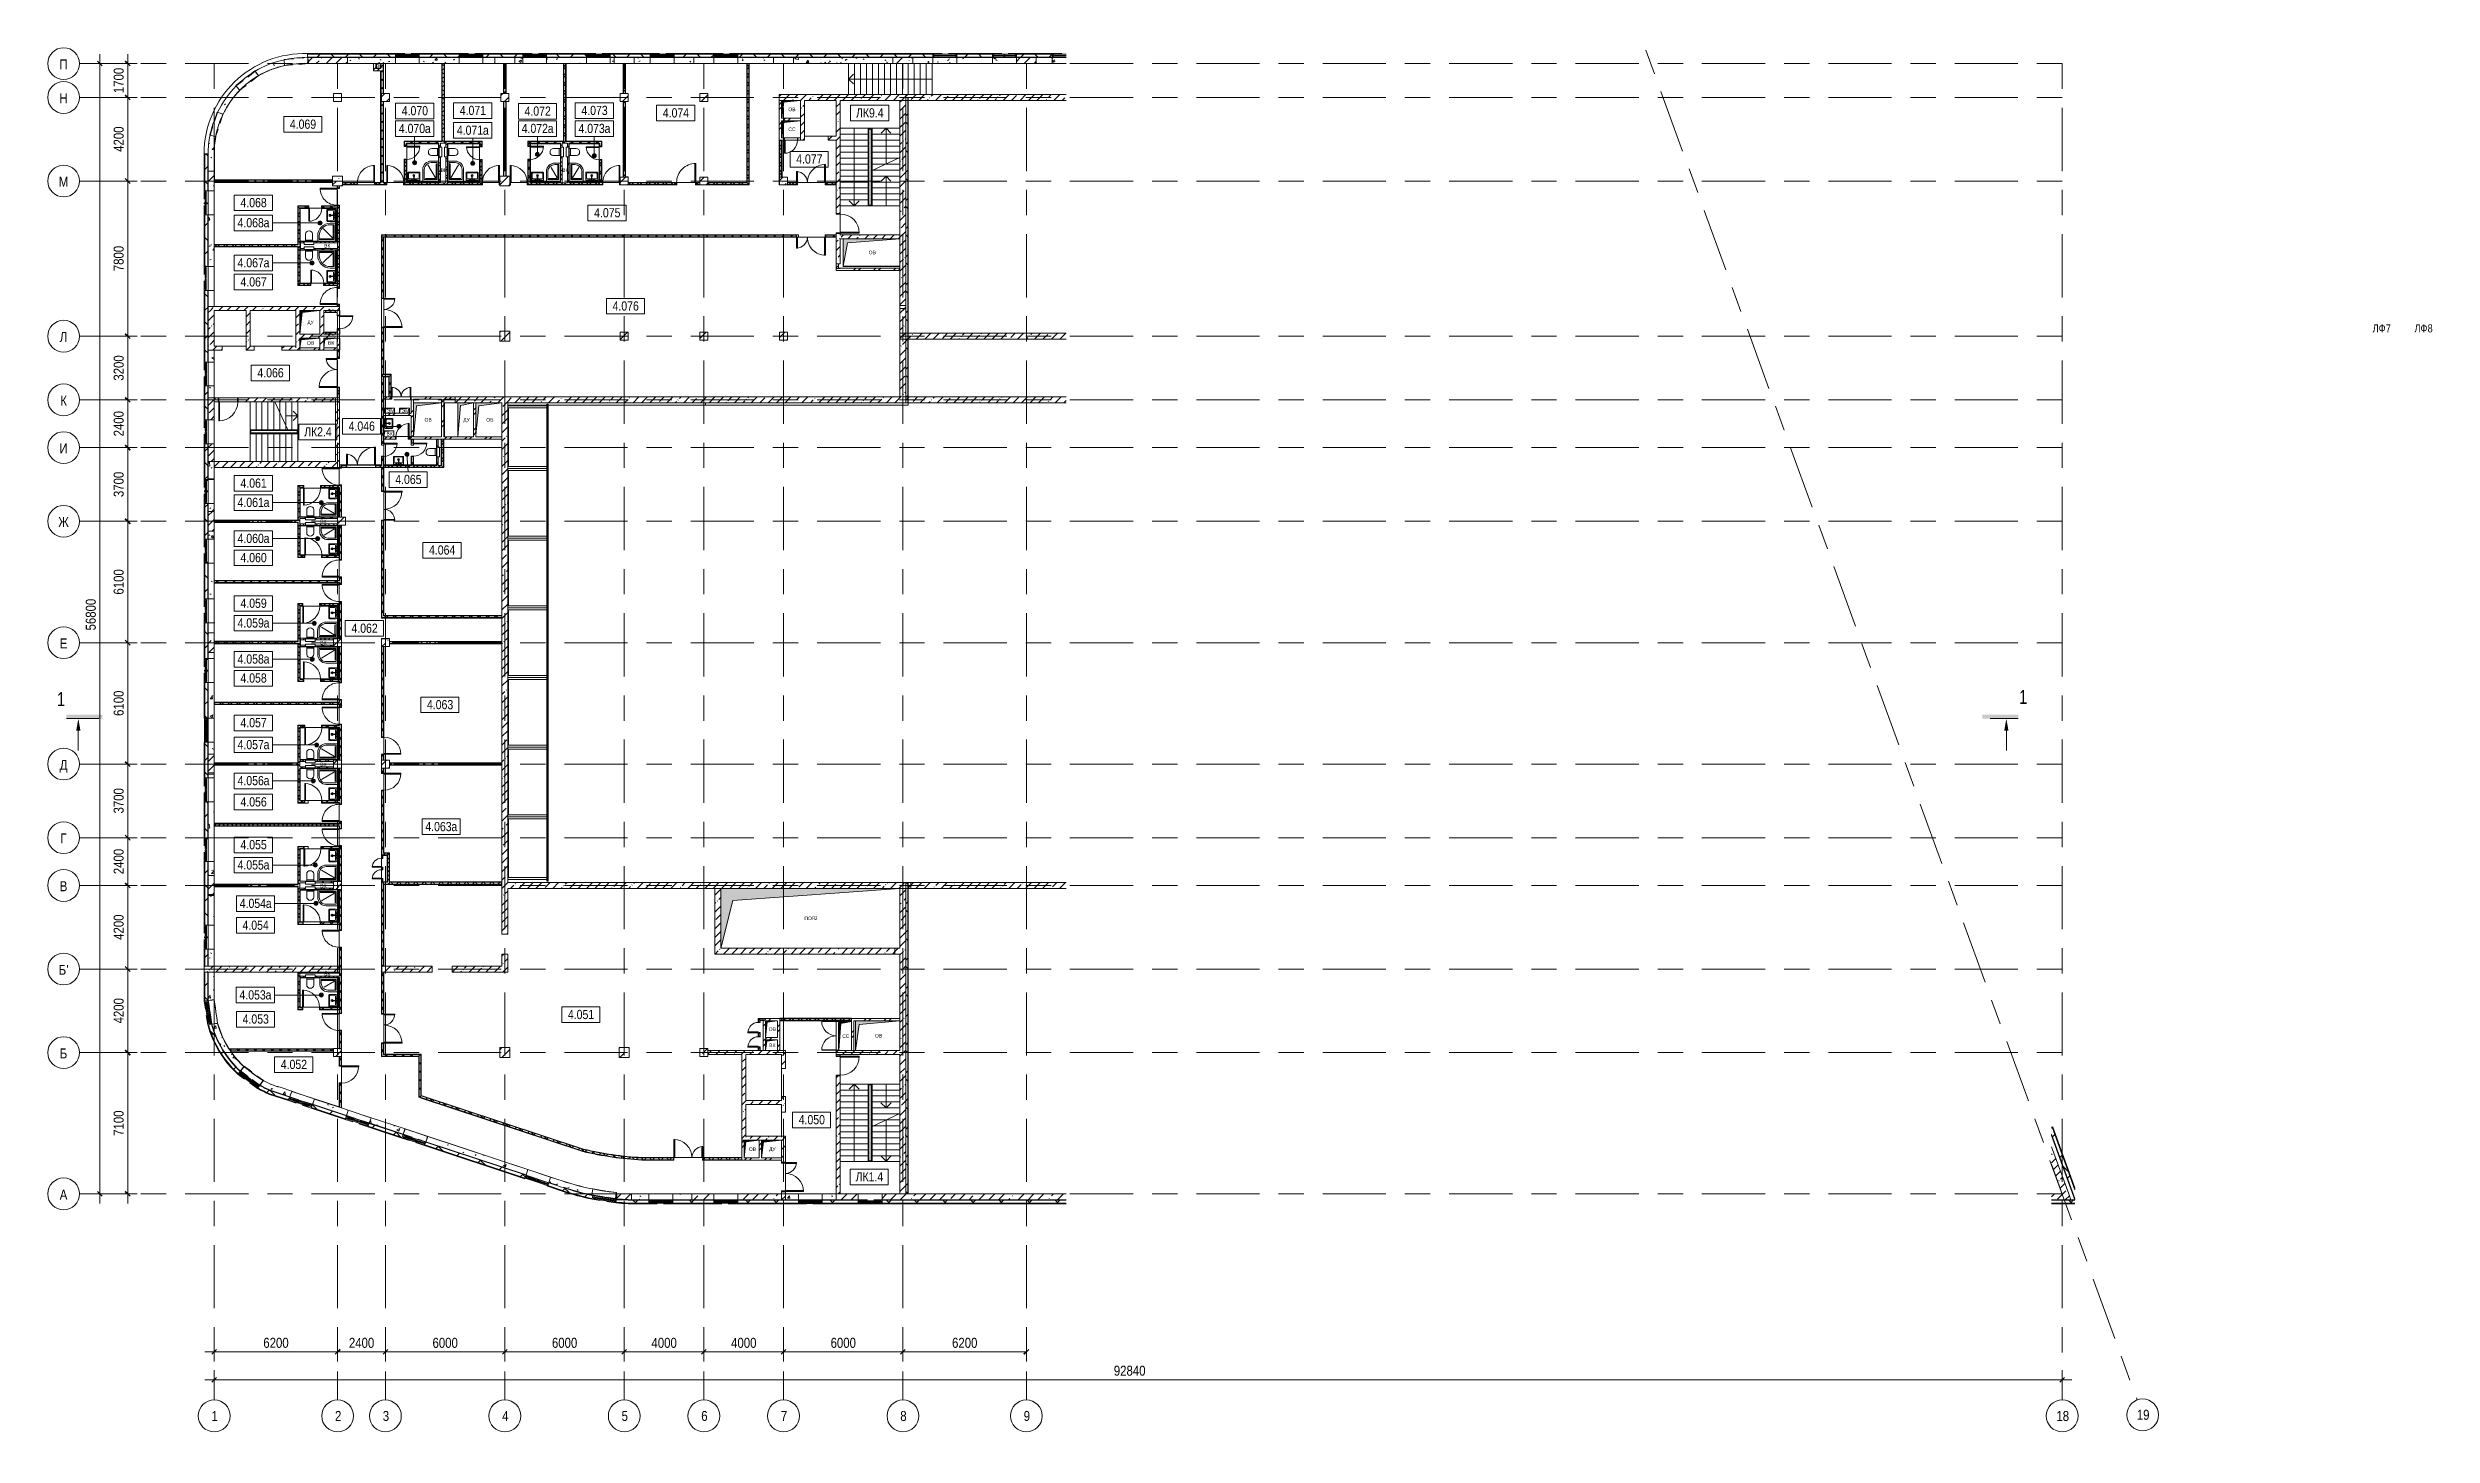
# Model space of a CAD drawing. Header units: millimetres. Extents: x 48966 to 294585, y -43515 to 30344.
# Drawn here: x 48966 to 168765, y -43515 to 26217 of the extents above; entities that cross this region are included whole.
import ezdxf

# ---------------------------------------------------------------- set-up
doc = ezdxf.new("R2010")
doc.units = ezdxf.units.MM
doc.linetypes.add('Осевые', pattern=[6350, 1270, -952.5, 3175, -952.5])
doc.linetypes.add('Сверху', pattern=[793.75, 476.25, -317.5])
for name, color, linetype, lineweight in [('Двери', 7, 'Continuous', 9), ('Импосты витража', 7, 'Continuous', 9), ('Импосты витража-1', 7, 'Continuous', 18), ('Каркас несущий', 7, 'Continuous', 9), ('Каркас_Импост', 7, 'Continuous', 9), ('Контуры', 7, 'Continuous', 9), ('Линии подступенков-1', 7, 'Continuous', 9), ('Линии свеса', 7, 'Continuous', 9), ('Марки вырезов', 7, 'Continuous', 9), ('Марки помещений', 7, 'Continuous', 9), ('Обобщенные модели', 7, 'Continuous', 9), ('Обобщенные модели-1', 7, 'Continuous', 18), ('Общие ребра', 7, 'Continuous', 9), ('Ограждение', 7, 'Continuous', 9), ('Окна', 7, 'Continuous', 9), ('Окна-1', 7, 'Сверху', 9), ('Окна-2', 7, 'Continuous', 18), ('Оси', 7, 'Continuous', 9), ('Оси-1', 7, 'Continuous', 18), ('Оси-2', 7, 'Осевые', 9), ('Панель', 7, 'Continuous', 9), ('Перекрытия', 7, 'Continuous', 9), ('Поручни', 7, 'Continuous', 9), ('Размеры', 7, 'Continuous', 9), ('Размеры-200', 7, 'Continuous', 9), ('Разрезы', 7, 'Continuous', 9), ('Сантехнические приборы', 7, 'Continuous', 9), ('Сверху', 7, 'Сверху', 9), ('Стены', 7, 'Continuous', 9), ('Стены-1', 7, 'Continuous', 18), ('Стрелки вверх', 7, 'Continuous', 9), ('Текстовые примечания', 7, 'Continuous', 9), ('Типовые аннотации', 7, 'Continuous', 9), ('Черная _1 сплошная', 7, 'Continuous', 9), ('Штриховка разреза-1', 7, 'Continuous', 9), ('Элементы узлов', 7, 'Continuous', 9)]:
    doc.layers.add(name, color=color, linetype=linetype, lineweight=lineweight)
doc.layers.add('Обобщенные модели-2', color=7, linetype='Continuous', lineweight=9, true_color=0xffbc79)
doc.layers.add('Штриховка разреза-2', color=7, linetype='Continuous', lineweight=9, true_color=0x787878)
doc.styles.add('Arial', font='Arial.ttf', dxfattribs={"width": 0.8, "height": 180})
doc.styles.add('Arial Narrow', font='Arial Narrow.ttf', dxfattribs={"height": 500})
doc.styles.add('Arial Narrow_1', font='Arial Narrow.ttf', dxfattribs={"height": 460})
doc.styles.add('Arial Narrow_2', font='Arial Narrow.ttf', dxfattribs={"height": 400})
doc.styles.add('Arial_1', font='Arial.ttf', dxfattribs={"width": 0.75, "height": 700})
doc.dimstyles.new('Диагональ_-_2_5_мм_Arial_narrow', dxfattribs={"dimscale": 304.8, "dimtxt": 511.715487, "dimasz": 0.787402, "dimexe": 1.574803, "dimexo": 0.0625, "dimgap": 0.19685, "dimtad": 1, "dimdec": 0, "dimzin": 0, "dimdsep": 46, "dimtxsty": 'Arial Narrow', "dimblk1": 'OBLIQUE', "dimblk2": 'OBLIQUE', "dimsah": 1, "dimcen": 0.09, "dimdle": 1.574803, "dimazin": 0, "dimtfac": 1, "dimtdec": 4, "dimtix": 1, "dimtmove": 1, "dimatfit": 3, "dimfxl": 1.574803, "dimfxlon": 1, "dimtvp": 1, "dimtolj": 1, "dimtzin": 0, "dimarcsym": 2})
doc.dimstyles.new('Диагональ_-_2_5_мм_Arial_narrow_1', dxfattribs={"dimscale": 304.8, "dimtxt": 511.715487, "dimasz": 0.787402, "dimexe": 1.574803, "dimexo": 0.0625, "dimgap": 0.19685, "dimtad": 1, "dimdec": 0, "dimzin": 0, "dimdsep": 46, "dimtxsty": 'Arial Narrow', "dimblk1": 'OBLIQUE', "dimblk2": 'OBLIQUE', "dimsah": 1, "dimcen": 0.09, "dimdle": 1.574803, "dimazin": 0, "dimtfac": 1, "dimtdec": 4, "dimtix": 1, "dimtmove": 0, "dimatfit": 3, "dimfxl": 1.574803, "dimfxlon": 1, "dimtvp": 1, "dimtolj": 1, "dimtzin": 0, "dimarcsym": 2})
pattern_1 = [(0, (0, 0), (812.8, 203.2), [67.056, -542.544, 67.056, -542.544, -3251.2]), (0, (0, 0), (812.8, 203.2), [-1219.2, 67.056, -1152.144, 67.056, -542.544, -1422.4]), (0, (0, 0), (812.8, 203.2), [-3048, 67.056, -339.344, 67.056, -948.944]), (120, (304.8, 101.6), (-582.37636, 602.30545), [67.056, -542.544, 67.056, -542.544, -3251.2]), (120, (304.8, 101.6), (-582.37636, 602.30545), [-1219.2, 67.056, -1152.144, 67.056, -542.544, -1422.4]), (120, (304.8, 101.6), (-582.37636, 602.30545), [-3048, 67.056, -339.344, 67.056, -948.944]), (240, (406.4, 508), (-230.42364, -805.50545), [67.056, -542.544, 67.056, -542.544, -3251.2]), (240, (406.4, 508), (-230.42364, -805.50545), [-1219.2, 67.056, -1152.144, 67.056, -542.544, -1422.4]), (240, (406.4, 508), (-230.42364, -805.50545), [-3048, 67.056, -339.344, 67.056, -948.944])]
pattern_2 = [(45, (0, 0), (-502.8943, 502.8943), []), (45, (0, 762), (-502.8943, 502.8943), [])]
pattern_3 = [(45, (0, 0), (-707.107, 707.107), []), (135, (0, 0), (-707.107, -707.107), [])]
pattern_4 = [(45, (0, 0), (-424.264, 424.264), [600, -100, 20, -100]), (45, (0, 424), (-424.264, 424.264), [])]
pattern_5 = [(45, (0, 0), (-212.132, 212.132), []), (135, (0, 0), (-212.132, -212.132), [])]
pattern_6 = [(45, (-0.08, 0), (-493.914, 493.914), []), (45, (493.83, 0), (-493.914, 493.914), [873.125, -174.625, 6.706, -167.919])]
pattern_7 = [(45, (0, 0), (-493.914, 493.914), []), (45, (493.9, 0), (-493.914, 493.914), [873.125, -174.625, 6.706, -167.919])]
pattern_8 = [(50, (0, 0), (1457.472, -127.512), [152.4, -1676.4]), (355, (0, 0), (-281.942, 1528.454), [121.92, -1341.12]), (100.451, (121.5, -10.6), (1175.541, 1400.933), [129.52, -1424.72]), (46.184, (0, 406.4), (2168.632, -336.342), [228.6, -2514.6]), (96.636, (180.7, 378.4), (1899.22, 1979.42), [194.28, -2137.08]), (351.184, (0, 406.4), (1899.24, 1979.402), [182.88, -2011.68]), (21, (203.2, 304.8), (1212.915, -818.121), [152.4, -1676.4]), (326, (203.2, 304.8), (494.417, 1473.504), [121.92, -1341.12]), (71.451, (304.3, 236.6), (1707.337, 655.37), [129.52, -1424.72]), (37.5, (0, 0), (24.7094, 676.4402), [67.056, -1257.808, 67.056, -1294.384, -1346.2]), (37.5, (0, 0), (24.7094, 676.4402), [-2686.304, 67.056, -1279.144]), (7.5, (0, 0), (534.5577, 801.4443), [67.056, -709.168, 67.056, -1227.328, -513.08]), (7.5, (0, 0), (534.5577, 801.4443), [-2070.608, 67.056, -446.024]), (327.5, (-453.14, 0), (1084.7275, -45.8312), [67.056, -440.944, 67.056, -1517.904, -2103.12]), (327.5, (-453.14, 0), (1084.7275, -45.8312), [-2092.96, 67.056, -2036.064]), (317.5, (-656.3, 0), (1185.035, 203.4135), [67.056, -593.344, 67.056, -985.52, -1493.52]), (317.5, (-656.3, 0), (1185.035, 203.4135), [-1712.976, 67.056, -1426.464])]

msp = doc.modelspace()

# ---------------------------------------------------------------- texts
at = {"layer": 'Марки помещений', "char_height": 460, "attachment_point": 1, "style": 'Arial Narrow_1'}
for s, insert, width in [('4.070', (66752.3, 23278.3), 1587.341), ('4.071', (69668.3, 23294.6), 1587.341), ('4.072', (72923, 23260.7), 1587.341), ('4.073', (75778.2, 23294.6), 1587.341), ('4.074', (79868.5, 23171.9), 1587.341), ('ЛК', (89577.6, 23172.5), 785.654), ('9.4', (90225.8, 23172.5), 881.856), ('4.069', (61132.9, 22603.5), 1587.341), ('4.070', (66607.3, 22389.4), 1587.341), ('\\fArial Narrow|b0|i0|c204|p34|;а', (67917, 22389.4), 352.742), ('4.071', (69523.3, 22300.2), 1587.341), ('\\fArial Narrow|b0|i0|c204|p34|;а', (70833, 22300.2), 352.742), ('4.072', (72778, 22389.4), 1587.341), ('\\fArial Narrow|b0|i0|c204|p34|;а', (74087.7, 22389.4), 352.742), ('4.073', (75633.2, 22389.4), 1587.341), ('\\fArial Narrow|b0|i0|c204|p34|;а', (76942.9, 22389.4), 352.742), ('4.077', (86570.4, 20853.9), 1587.341), ('4.068', (58650.3, 18661.7), 1587.341), ('4.075', (76419.2, 18152.1), 1587.341), ('4.068', (58505.3, 17650.2), 1587.341), ('\\fArial Narrow|b0|i0|c204|p34|;а', (59815, 17650.2), 352.742), ('4.067', (58505.3, 15639.2), 1587.341), ('4.067', (58650.3, 14678.5), 1587.341), ('\\fArial Narrow|b0|i0|c204|p34|;а', (59815, 15639.2), 352.742), ('4.076', (77344.5, 13468.3), 1587.341), ('4.066', (59502.1, 10110.5), 1587.341), ('4.046', (64084.1, 7428), 1587.341), ('ЛК', (61852.8, 7143.1), 785.654), ('2.4', (62501, 7143.1), 881.856), ('4.061', (58505.3, 3597.1), 1587.341), ('4.061', (58650.3, 4565.9), 1587.341), ('4.065', (66428.3, 4749.7), 1587.341), ('\\fArial Narrow|b0|i0|c204|p34|;а', (59815, 3597.1), 352.742), ('4.060', (58505.3, 1786.8), 1587.341), ('\\fArial Narrow|b0|i0|c204|p34|;а', (59815, 1786.8), 352.742), ('4.064', (68123.4, 1205.3), 1587.341), ('4.060', (58650.3, 821.9), 1587.341), ('4.059', (58650.3, -1470.1), 1587.341), ('4.059', (58505.3, -2461.3), 1587.341), ('\\fArial Narrow|b0|i0|c204|p34|;а', (59815, -2461.3), 352.742), ('4.062', (64225.7, -2725.5), 1587.341), ('4.058', (58505.3, -4274.2), 1587.341), ('\\fArial Narrow|b0|i0|c204|p34|;а', (59815, -4274.2), 352.742), ('4.058', (58650.3, -5228.8), 1587.341), ('4.063', (68020.1, -6564.2), 1587.341), ('4.057', (58650.3, -7472.3), 1587.341), ('4.057', (58505.3, -8576.3), 1587.341), ('\\fArial Narrow|b0|i0|c204|p34|;а', (59815, -8576.3), 352.742), ('4.056', (58505.3, -10386.2), 1587.341), ('\\fArial Narrow|b0|i0|c204|p34|;а', (59815, -10386.2), 352.742), ('4.056', (58650.3, -11451.9), 1587.341), ('4.063', (67938.2, -12692.3), 1587.341), ('\\fArial Narrow|b0|i0|c204|p34|;а', (69247.9, -12692.3), 352.742), ('4.055', (58650.3, -13604.9), 1587.341), ('4.055', (58505.3, -14620.1), 1587.341), ('\\fArial Narrow|b0|i0|c204|p34|;а', (59815, -14620.1), 352.742), ('4.054', (58613.8, -16553.5), 1587.341), ('\\fArial Narrow|b0|i0|c204|p34|;а', (59923.4, -16553.5), 352.742), ('4.054', (58753.5, -17650.4), 1587.341), ('4.053', (58601.2, -21151.1), 1587.341), ('\\fArial Narrow|b0|i0|c204|p34|;а', (59910.9, -21151.1), 352.742), ('4.053', (58758.8, -22365.9), 1587.341), ('4.051', (75101.1, -22137.5), 1587.341), ('4.052', (60676.3, -24645.5), 1587.341), ('4.050', (86693.8, -27421.6), 1587.341), ('ЛК', (89557.5, -30291.5), 785.654), ('1.4', (90205.7, -30291.5), 881.856)]:
    msp.add_mtext(s, dxfattribs=dict(at, insert=insert, width=width))
at = {"layer": 'Оси', "char_height": 500, "attachment_point": 1, "style": 'Arial Narrow'}
for s, insert, width in [('\\fArial Narrow|b0|i0|c204|p34|;П', (49557.4, 25627.7), 497.046), ('\\fArial Narrow|b0|i0|c204|p34|;Н', (49557.4, 23927.7), 497.046), ('\\fArial Narrow|b0|i0|c204|p34|;М', (49524.4, 19727.7), 577.215), ('\\fArial Narrow|b0|i0|c204|p34|;Л', (49570.4, 11927.7), 464.979), ('\\fArial Narrow|b0|i0|c204|p34|;К', (49597.4, 8727.7), 400.844), ('\\fArial Narrow|b0|i0|c204|p34|;И', (49557.4, 6327.7), 497.046), ('\\fArial Narrow|b0|i0|c204|p34|;Ж', (49498.4, 2627.7), 641.35), ('\\fArial Narrow|b0|i0|c204|p34|;Е', (49570.4, -3472.3), 464.979), ('\\fArial Narrow|b0|i0|c204|p34|;Д', (49570.4, -9572.3), 464.979), ('\\fArial Narrow|b0|i0|c204|p34|;Г', (49610.4, -13272.3), 368.776), ('\\fArial Narrow|b0|i0|c204|p34|;В', (49570.4, -15672.3), 464.979), ('\\fArial Narrow|b0|i0|c204|p34|;Б', (49517.4, -19872.3), 464.979), ("\\fArial Narrow|b0|i0|c204|p34|;'", (49901, -19872.3), 128.27), ('\\fArial Narrow|b0|i0|c204|p34|;Б', (49570.4, -24072.3), 464.979), ('\\fArial Narrow|b0|i0|c204|p34|;А', (49570.4, -31172.3), 464.979), ('\\fArial Narrow|b0|i0|c204|p34|;1', (57198.4, -42291.7), 384.81), ('\\fArial Narrow|b0|i0|c204|p34|;2', (63398.4, -42291.7), 384.81), ('\\fArial Narrow|b0|i0|c204|p34|;3', (65798.4, -42291.7), 384.81), ('\\fArial Narrow|b0|i0|c204|p34|;4', (71798.4, -42291.7), 384.81), ('\\fArial Narrow|b0|i0|c204|p34|;5', (77798.4, -42291.7), 384.81), ('\\fArial Narrow|b0|i0|c204|p34|;6', (81798.4, -42291.7), 384.81), ('\\fArial Narrow|b0|i0|c204|p34|;7', (85798.4, -42291.7), 384.81), ('\\fArial Narrow|b0|i0|c204|p34|;8', (91798.4, -42291.7), 384.81), ('\\fArial Narrow|b0|i0|c204|p34|;9', (97998.4, -42291.7), 384.81), ('18', (149879.4, -42291.7), 769.62), ('19', (153918.7, -42232.8), 769.62)]:
    msp.add_mtext(s, dxfattribs=dict(at, insert=insert, width=width))
at = {"layer": 'Разрезы', "char_height": 700, "width": 505.063, "attachment_point": 1, "style": 'Arial_1'}
for insert in [(49435.7, -6169.4), (148006.9, -6062.4)]:
    msp.add_mtext('\\fArial|b0|i0|c204|p34|;\\W.75;1', dxfattribs=dict(at, insert=insert))
at = {"layer": 'Текстовые примечания', "char_height": 400, "attachment_point": 1, "style": 'Arial Narrow_2'}
for s, insert, width in [('ЛФ', (165768.2, 12314.1), 801.687), ('\\fArial Narrow|b0|i0|c204|p34|;7', (166429.6, 12314.1), 320.675), ('ЛФ', (167868.2, 12314.1), 801.687), ('\\fArial Narrow|b0|i0|c204|p34|;8', (168529.6, 12314.1), 320.675)]:
    msp.add_mtext(s, dxfattribs=dict(at, insert=insert, width=width))
at = {"layer": 'Типовые аннотации', "char_height": 180, "attachment_point": 1, "style": 'Arial'}
for s, insert, width in [('ВК', (65459.4, 25380.1), 307.848), ('ОВ', (86172.8, 23205.1), 359.156), ('СС', (86172.8, 22205.1), 359.156), ('ВК', (68709.4, 20155.1), 307.848), ('ВК', (74809.4, 20155.5), 307.848), ('ВК', (62852, 16355.1), 307.848), ('ОВ', (90211.6, 16015.1), 359.156), ('ДУ', (62003.8, 12505.1), 320.675), ('ЭО', (63022.2, 13065.1), 371.983), ('ОВ', (61987.8, 11465.1), 359.156), ('ЭО', (63022.2, 11945.1), 371.983), ('ВК', (63049.4, 11465.1), 307.848), ('ЭМ', (65992.2, 8060.1), 371.983), ('ЭМ', (66742.2, 8060.1), 371.983), ('ОВ', (67897.8, 7605.1), 359.156), ('ДУ', (69838.8, 7605.1), 320.675), ('ОВ', (70997.8, 7605.1), 359.156), ('ВК', (65984.4, 6905.1), 307.848), ('ВК', (62659.4, 2505.1), 307.848), ('ВК', (62659.4, -3594.9), 307.848), ('ВК', (62659.4, -9710.5), 307.848), ('ВК', (62659.4, -15810.5), 307.848), ('ПОП', (86979.4, -17444.9), 525.907), ('-2', (87413.4, -17444.9), 218.059), ('ВК', (62859.4, -20244.9), 307.848), ('ОВ', (85187.8, -23014.9), 359.156), ('ВК', (85209.4, -23824.9), 307.848), ('СС', (88882.8, -23359.9), 359.156), ('ОВ', (90522.8, -23344.9), 359.156), ('ОВ', (84187.8, -29045.2), 359.156), ('ДУ', (85203.8, -29045.2), 320.675)]:
    msp.add_mtext(s, dxfattribs=dict(at, insert=insert, width=width))

# ---------------------------------------------------------------- blocks, each defined once
blk = doc.blocks.new('Уголки стальные горячекатанные равнополочные ГОСТ 8509-93 - L100x8-568946-План 4-го этажа на отм_ _8_400')
at = {"layer": 'Каркас несущий'}
for p, q in [((72082, 8112), (72082, 8212)), ((74037, 8212), (72082, 8212)), ((72082, 8211), (72082, 8208)), ((72082, 8132), (72082, 8120)), ((72082, 8119), (72082, 8116)), ((74037, 8112), (72082, 8112))]:
    blk.add_line(p, q, dxfattribs=at)
blk = doc.blocks.new('Уголки стальные горячекатанные равнополочные ГОСТ 8509-93 - L100x8-568910-План 4-го этажа на отм_ _8_400')
at = {"layer": 'Каркас несущий'}
for p, q in [((72082, 5072), (72082, 5172)), ((72082, 5172), (74037, 5172)), ((72082, 5168), (72082, 5165)), ((72082, 5164), (72082, 5152)), ((72082, 5076), (72082, 5073)), ((72082, 5072), (74037, 5072))]:
    blk.add_line(p, q, dxfattribs=at)
blk = doc.blocks.new('Ограждение - Ограждение-571064-План 4-го этажа на отм_ _8_400')
at = {"layer": 'Поручни'}
for p, q in [((74037, 8297), (74087, 8297)), ((74037, 8297), (74037, -15663)), ((74082, 8297), (74094, 8297)), ((74082, 8297), (74086, 8297)), ((74083, 8297), (74101, 8297)), ((74087, 8297), (74087, -15663)), ((74101, 8253), (74101, 8297)), ((74101, -15663), (74101, 8248)), ((74087, -15663), (74037, -15663)), ((74094, -15663), (74082, -15663)), ((74086, -15663), (74082, -15663)), ((74101, -15663), (74083, -15663))]:
    blk.add_line(p, q, dxfattribs=at)
blk = doc.blocks.new('Дверь - Полуторная_001 - ДВ20_21-15-6256128-План 4-го этажа на отм_ _8_400')
at = {"layer": 'Двери'}
for p, q in [((-729, -63), (-684, -63)), ((-729, -972), (-729, -63)), ((-684, -972), (-729, -972)), ((-684, -63), (-684, -972)), ((729, -63), (684, -63)), ((684, -63), (684, -612)), ((684, -612), (729, -612)), ((729, -612), (729, -63))]:
    blk.add_line(p, q, dxfattribs=at)
for centre, radius, start, end in [((-729, -63), 909, 270, 0), ((729, -63), 549, 180, 270)]:
    blk.add_arc(centre, radius, start, end, dxfattribs=at)
at = {"layer": 'Каркас_Импост'}
for p, q in [((-750, 62), (-720, 62)), ((-750, -63), (-750, 62)), ((-720, 62), (-720, -18)), ((720, 62), (750, 62)), ((720, -18), (720, 62)), ((750, 62), (750, -63)), ((-730, -63), (-750, -63)), ((-730, -18), (-730, -63)), ((-720, -18), (-730, -18)), ((730, -18), (720, -18)), ((730, -63), (730, -18)), ((750, -63), (730, -63))]:
    blk.add_line(p, q, dxfattribs=at)
at = {"layer": 'Панель'}
for p, q in [((-684, -63), (-729, -63)), ((-729, -63), (-729, -972)), ((-729, -972), (-684, -972)), ((-684, -972), (-684, -63)), ((684, -63), (729, -63)), ((684, -612), (684, -63)), ((729, -612), (684, -612)), ((729, -63), (729, -612))]:
    blk.add_line(p, q, dxfattribs=at)
blk = doc.blocks.new('Дверь - Полуторная_001 - ДВ3_21-15-6256085-План 4-го этажа на отм_ _8_400')
at = {"layer": 'Двери'}
for p, q in [((-684, 972), (-729, 972)), ((-729, 972), (-729, 62)), ((-729, 62), (-684, 62)), ((-684, 62), (-684, 972)), ((684, 62), (684, 612)), ((684, 612), (729, 612)), ((729, 62), (684, 62)), ((729, 612), (729, 62))]:
    blk.add_line(p, q, dxfattribs=at)
for centre, radius, start, end in [((-729, 62), 909, 360, 90), ((729, 62), 549, 90, 180)]:
    blk.add_arc(centre, radius, start, end, dxfattribs=at)
at = {"layer": 'Каркас_Импост'}
for p, q in [((-730, 62), (-750, 62)), ((-750, 62), (-750, -62)), ((-730, 18), (-730, 62)), ((-720, 18), (-730, 18)), ((-720, -62), (-720, 18)), ((730, 18), (720, 18)), ((720, 18), (720, -62)), ((750, 62), (730, 62)), ((730, 62), (730, 18)), ((750, -62), (750, 62)), ((-750, -62), (-720, -62)), ((720, -62), (750, -62))]:
    blk.add_line(p, q, dxfattribs=at)
at = {"layer": 'Панель'}
for p, q in [((-729, 972), (-684, 972)), ((-729, 62), (-729, 972)), ((-684, 62), (-729, 62)), ((-684, 972), (-684, 62)), ((684, 612), (684, 62)), ((729, 612), (684, 612)), ((684, 62), (729, 62)), ((729, 62), (729, 612))]:
    blk.add_line(p, q, dxfattribs=at)
blk = doc.blocks.new('Обобщенные модели 5 - Обобщенные модели 5-1059489-План 4-го этажа на отм_ _8_400')
at = {"layer": 'Обобщенные модели'}
h = blk.add_hatch(dxfattribs=at)
h.set_pattern_fill('FP_6', color=256, style=0, pattern_type=2)
h.set_pattern_definition(pattern_6)
h.paths.add_polyline_path([(92432, 25417), (92432, 25717), (91432, 25717), (91432, 25417)], flags=0)
h = blk.add_hatch(dxfattribs=at)
h.set_pattern_fill('FP_6', color=256, style=0, pattern_type=2)
h.set_pattern_definition(pattern_6)
h.paths.add_polyline_path([(98632, 25417), (98632, 25717), (97632, 25717), (97632, 25417)], flags=0)
at = {"layer": 'Обобщенные модели-1'}
for p, q in [((92432, 25717), (91432, 25717)), ((91432, 25717), (91432, 25417)), ((91432, 25417), (92432, 25417)), ((92432, 25417), (92432, 25717)), ((98632, 25717), (97632, 25717)), ((97632, 25717), (97632, 25417)), ((97632, 25417), (98632, 25417)), ((98632, 25417), (98632, 25717))]:
    blk.add_line(p, q, dxfattribs=at)
blk = doc.blocks.new('Обобщенные модели 6 - Обобщенные модели 6-1062437-План 4-го этажа на отм_ _8_400')
at = {"layer": 'Обобщенные модели'}
h = blk.add_hatch(dxfattribs=at)
h.set_pattern_fill('FP_7', color=256, style=0, pattern_type=2)
h.set_pattern_definition(pattern_7)
h.paths.add_polyline_path([(82132, -24483), (82132, -24083), (81732, -24083), (81732, -24483)], flags=0)
h.paths.add_polyline_path([(82132, 23517), (82132, 23917), (81732, 23917), (81732, 23517)], flags=0)
h.paths.add_polyline_path([(78132, 23517), (78132, 23917), (77732, 23917), (77732, 23517)], flags=0)
h.paths.add_polyline_path([(71732, 23517), (72132, 23517), (72132, 23917), (71732, 23917)], flags=0)
h.paths.add_polyline_path([(65732, 23517), (66132, 23517), (66132, 23917), (65732, 23917)], flags=0)
at = {"layer": 'Обобщенные модели-1'}
for p, q in [((66132, 23917), (65732, 23917)), ((65732, 23917), (65732, 23517)), ((65732, 23517), (66132, 23517)), ((66132, 23517), (66132, 23917)), ((72132, 23917), (71732, 23917)), ((71732, 23917), (71732, 23517)), ((71732, 23517), (72132, 23517)), ((72132, 23517), (72132, 23917)), ((78132, 23917), (77732, 23917)), ((77732, 23917), (77732, 23517)), ((77732, 23517), (78132, 23517)), ((78132, 23517), (78132, 23917)), ((82132, 23917), (81732, 23917)), ((81732, 23917), (81732, 23517)), ((81732, 23517), (82132, 23517)), ((82132, 23517), (82132, 23917)), ((82132, -24083), (81732, -24083)), ((81732, -24083), (81732, -24483)), ((81732, -24483), (82132, -24483)), ((82132, -24483), (82132, -24083))]:
    blk.add_line(p, q, dxfattribs=at)
blk = doc.blocks.new('Обобщенные модели 8 - Обобщенные модели 7-1067283-План 4-го этажа на отм_ _8_400')
at = {"layer": 'Обобщенные модели'}
h = blk.add_hatch(dxfattribs=at)
h.set_pattern_fill('FP_7', color=256, style=0, pattern_type=2)
h.set_pattern_definition(pattern_7)
h.paths.add_polyline_path([(63782, 19267), (63782, 19767), (63282, 19767), (63282, 19267)], flags=0)
h = blk.add_hatch(dxfattribs=at)
h.set_pattern_fill('FP_7', color=256, style=0, pattern_type=2)
h.set_pattern_definition(pattern_7)
h.paths.add_polyline_path([(72182, 19267), (72182, 19767), (71682, 19767), (71682, 19267)], flags=0)
h = blk.add_hatch(dxfattribs=at)
h.set_pattern_fill('FP_7', color=256, style=0, pattern_type=2)
h.set_pattern_definition(pattern_7)
h.paths.add_polyline_path([(72182, 11467), (72182, 11967), (71682, 11967), (71682, 11467)], flags=0)
h = blk.add_hatch(dxfattribs=at)
h.set_pattern_fill('FP_7', color=256, style=0, pattern_type=2)
h.set_pattern_definition(pattern_7)
h.paths.add_polyline_path([(72182, -24533), (72182, -24033), (71682, -24033), (71682, -24533)], flags=0)
h = blk.add_hatch(dxfattribs=at)
h.set_pattern_fill('FP_7', color=256, style=0, pattern_type=2)
h.set_pattern_definition(pattern_7)
h.paths.add_polyline_path([(78182, -24533), (78182, -24033), (77682, -24033), (77682, -24533)], flags=0)
at = {"layer": 'Обобщенные модели-1'}
for p, q in [((63782, 19767), (63282, 19767)), ((63282, 19767), (63282, 19267)), ((63282, 19267), (63782, 19267)), ((63782, 19267), (63782, 19767)), ((72182, 19767), (71682, 19767)), ((71682, 19767), (71682, 19267)), ((71682, 19267), (72182, 19267)), ((72182, 19267), (72182, 19767)), ((72182, 11967), (71682, 11967)), ((71682, 11967), (71682, 11467)), ((71682, 11467), (72182, 11467)), ((72182, 11467), (72182, 11967)), ((72182, -24033), (71682, -24033)), ((71682, -24033), (71682, -24533)), ((71682, -24533), (72182, -24533)), ((72182, -24533), (72182, -24033)), ((78182, -24033), (77682, -24033)), ((77682, -24033), (77682, -24533)), ((77682, -24533), (78182, -24533)), ((78182, -24533), (78182, -24033))]:
    blk.add_line(p, q, dxfattribs=at)
blk = doc.blocks.new('Обобщенные модели 12 - Обобщенные модели 12-1067619-План 4-го этажа на отм_ _8_400')
at = {"layer": 'Обобщенные модели'}
h = blk.add_hatch(dxfattribs=at)
h.set_pattern_fill('FP_7', color=256, style=0, pattern_type=2)
h.set_pattern_definition(pattern_7)
h.paths.add_polyline_path([(78132, 19317), (78132, 19717), (77732, 19717), (77732, 19317)], flags=0)
h = blk.add_hatch(dxfattribs=at)
h.set_pattern_fill('FP_7', color=256, style=0, pattern_type=2)
h.set_pattern_definition(pattern_7)
h.paths.add_polyline_path([(82132, 19317), (82132, 19717), (81732, 19717), (81732, 19317)], flags=0)
h = blk.add_hatch(dxfattribs=at)
h.set_pattern_fill('FP_7', color=256, style=0, pattern_type=2)
h.set_pattern_definition(pattern_7)
h.paths.add_polyline_path([(86132, 19317), (86132, 19717), (85732, 19717), (85732, 19317)], flags=0)
h = blk.add_hatch(dxfattribs=at)
h.set_pattern_fill('FP_7', color=256, style=0, pattern_type=2)
h.set_pattern_definition(pattern_7)
h.paths.add_polyline_path([(78132, 11517), (78132, 11917), (77732, 11917), (77732, 11517)], flags=0)
h = blk.add_hatch(dxfattribs=at)
h.set_pattern_fill('FP_7', color=256, style=0, pattern_type=2)
h.set_pattern_definition(pattern_7)
h.paths.add_polyline_path([(82132, 11517), (82132, 11917), (81732, 11917), (81732, 11517)], flags=0)
h = blk.add_hatch(dxfattribs=at)
h.set_pattern_fill('FP_7', color=256, style=0, pattern_type=2)
h.set_pattern_definition(pattern_7)
h.paths.add_polyline_path([(86132, 11517), (86132, 11917), (85732, 11917), (85732, 11517)], flags=0)
h = blk.add_hatch(dxfattribs=at)
h.set_pattern_fill('FP_7', color=256, style=0, pattern_type=2)
h.set_pattern_definition(pattern_7)
h.paths.add_polyline_path([(63932, 2217), (63932, 2617), (63532, 2617), (63532, 2217), (63666, 2217)], flags=0)
h = blk.add_hatch(dxfattribs=at)
h.set_pattern_fill('FP_7', color=256, style=0, pattern_type=2)
h.set_pattern_definition(pattern_7)
h.paths.add_polyline_path([(63732, -3883), (63732, -3483), (63332, -3483), (63332, -3883), (63666, -3883)], flags=0)
h = blk.add_hatch(dxfattribs=at)
h.set_pattern_fill('FP_7', color=256, style=0, pattern_type=2)
h.set_pattern_definition(pattern_7)
h.paths.add_polyline_path([(66132, -3883), (66132, -3483), (65732, -3483), (65732, -3883)], flags=0)
h = blk.add_hatch(dxfattribs=at)
h.set_pattern_fill('FP_7', color=256, style=0, pattern_type=2)
h.set_pattern_definition(pattern_7)
h.paths.add_polyline_path([(63732, -9983), (63732, -9583), (63332, -9583), (63332, -9983), (63666, -9983)], flags=0)
h = blk.add_hatch(dxfattribs=at)
h.set_pattern_fill('FP_7', color=256, style=0, pattern_type=2)
h.set_pattern_definition(pattern_7)
h.paths.add_polyline_path([(66132, -9983), (66132, -9583), (65732, -9583), (65732, -9983), (66097, -9983)], flags=0)
h = blk.add_hatch(dxfattribs=at)
h.set_pattern_fill('FP_7', color=256, style=0, pattern_type=2)
h.set_pattern_definition(pattern_7)
h.paths.add_polyline_path([(63732, -16083), (63732, -15683), (63332, -15683), (63332, -16083), (63666, -16083)], flags=0)
h = blk.add_hatch(dxfattribs=at)
h.set_pattern_fill('FP_7', color=256, style=0, pattern_type=2)
h.set_pattern_definition(pattern_7)
h.paths.add_polyline_path([(63732, -24483), (63732, -24083), (63332, -24084), (63332, -24483), (63666, -24483)], flags=0)
at = {"layer": 'Обобщенные модели-1'}
for p, q in [((78132, 19717), (77732, 19717)), ((77732, 19717), (77732, 19317)), ((77732, 19317), (78132, 19317)), ((78132, 19317), (78132, 19717)), ((82132, 19717), (81732, 19717)), ((81732, 19717), (81732, 19317)), ((81732, 19317), (82132, 19317)), ((82132, 19317), (82132, 19717)), ((86132, 19717), (85732, 19717)), ((85732, 19717), (85732, 19317)), ((85732, 19317), (86132, 19317)), ((86132, 19317), (86132, 19717)), ((78132, 11917), (77732, 11917)), ((77732, 11917), (77732, 11517)), ((77732, 11517), (78132, 11517)), ((78132, 11517), (78132, 11917)), ((82132, 11917), (81732, 11917)), ((81732, 11917), (81732, 11517)), ((81732, 11517), (82132, 11517)), ((82132, 11517), (82132, 11917)), ((86132, 11917), (85732, 11917)), ((85732, 11917), (85732, 11517)), ((85732, 11517), (86132, 11517)), ((86132, 11517), (86132, 11917)), ((63932, 2617), (63532, 2617)), ((63532, 2617), (63532, 2217)), ((63932, 2217), (63932, 2617)), ((63532, 2217), (63932, 2217)), ((63732, -3483), (63332, -3483)), ((63332, -3483), (63332, -3883)), ((63732, -3883), (63732, -3483)), ((66132, -3483), (65732, -3483)), ((65732, -3483), (65732, -3883)), ((66132, -3883), (66132, -3483)), ((63332, -3883), (63732, -3883)), ((65732, -3883), (66132, -3883)), ((63732, -9583), (63332, -9583)), ((63332, -9583), (63332, -9983)), ((63732, -9983), (63732, -9583)), ((66132, -9583), (65732, -9583)), ((65732, -9583), (65732, -9983)), ((66132, -9983), (66132, -9583)), ((63332, -9983), (63732, -9983)), ((65732, -9983), (66132, -9983)), ((63732, -15683), (63332, -15683)), ((63332, -15683), (63332, -16083)), ((63332, -16083), (63732, -16083)), ((63732, -16083), (63732, -15683)), ((63732, -24083), (63332, -24083)), ((63332, -24083), (63332, -24483)), ((63332, -24483), (63732, -24483)), ((63732, -24483), (63732, -24083))]:
    blk.add_line(p, q, dxfattribs=at)
blk = doc.blocks.new('Дверь - Однопольная - ДВ11_21х7-6240709-План 4-го этажа на отм_ _8_400')
at = {"layer": 'Двери'}
for p, q in [((-329, -63), (-289, -63)), ((-329, -721), (-329, -63)), ((-289, -721), (-329, -721)), ((-289, -63), (-289, -721))]:
    blk.add_line(p, q, dxfattribs=at)
blk.add_arc((-329, -63), 658, 270, 0, dxfattribs=at)
at = {"layer": 'Каркас_Импост'}
for p, q in [((-350, 62), (-320, 62)), ((-350, -63), (-350, 62)), ((-320, 62), (-320, -23)), ((320, 62), (350, 62)), ((320, -23), (320, 62)), ((350, 62), (350, -63)), ((-330, -63), (-350, -63)), ((-330, -23), (-330, -63)), ((-320, -23), (-330, -23)), ((330, -23), (320, -23)), ((330, -63), (330, -23)), ((350, -63), (330, -63))]:
    blk.add_line(p, q, dxfattribs=at)
at = {"layer": 'Панель'}
for p, q in [((-289, -63), (-329, -63)), ((-329, -63), (-329, -721)), ((-329, -721), (-289, -721)), ((-289, -721), (-289, -63))]:
    blk.add_line(p, q, dxfattribs=at)
blk = doc.blocks.new('Дверь - Однопольная - ДВ11_21х7-6240655-План 4-го этажа на отм_ _8_400')
at = {"layer": 'Двери'}
for p, q in [((-289, 721), (-329, 721)), ((-329, 721), (-329, 62)), ((-329, 62), (-289, 62)), ((-289, 62), (-289, 721))]:
    blk.add_line(p, q, dxfattribs=at)
blk.add_arc((-329, 62), 658, 360, 90, dxfattribs=at)
at = {"layer": 'Каркас_Импост'}
for p, q in [((-330, 62), (-350, 62)), ((-350, 62), (-350, -62)), ((-330, 23), (-330, 62)), ((-320, 23), (-330, 23)), ((-320, -62), (-320, 23)), ((330, 23), (320, 23)), ((320, 23), (320, -62)), ((350, 62), (330, 62)), ((330, 62), (330, 23)), ((350, -62), (350, 62)), ((-350, -62), (-320, -62)), ((320, -62), (350, -62))]:
    blk.add_line(p, q, dxfattribs=at)
at = {"layer": 'Панель'}
for p, q in [((-329, 721), (-289, 721)), ((-329, 62), (-329, 721)), ((-289, 62), (-329, 62)), ((-289, 721), (-289, 62))]:
    blk.add_line(p, q, dxfattribs=at)
blk = doc.blocks.new('Дверь - Однопольная - ДВ11_21х9-6240646-План 4-го этажа на отм_ _8_400')
at = {"layer": 'Двери'}
for p, q in [((-389, 921), (-429, 921)), ((-429, 921), (-429, 62)), ((-429, 62), (-389, 62)), ((-389, 62), (-389, 921))]:
    blk.add_line(p, q, dxfattribs=at)
blk.add_arc((-429, 62), 858, 360, 90, dxfattribs=at)
at = {"layer": 'Каркас_Импост'}
for p, q in [((-430, 62), (-450, 62)), ((-450, 62), (-450, -62)), ((-430, 23), (-430, 62)), ((-420, 23), (-430, 23)), ((-420, -62), (-420, 23)), ((430, 23), (420, 23)), ((420, 23), (420, -62)), ((450, 62), (430, 62)), ((430, 62), (430, 23)), ((450, -62), (450, 62)), ((-450, -62), (-420, -62)), ((420, -62), (450, -62))]:
    blk.add_line(p, q, dxfattribs=at)
at = {"layer": 'Панель'}
for p, q in [((-429, 921), (-389, 921)), ((-429, 62), (-429, 921)), ((-389, 62), (-429, 62)), ((-389, 921), (-389, 62))]:
    blk.add_line(p, q, dxfattribs=at)
blk = doc.blocks.new('Дверь - Однопольная - ДВ11__21х9-6240639-План 4-го этажа на отм_ _8_400')
at = {"layer": 'Двери'}
for p, q in [((-429, -63), (-389, -63)), ((-429, -921), (-429, -63)), ((-389, -921), (-429, -921)), ((-389, -63), (-389, -921))]:
    blk.add_line(p, q, dxfattribs=at)
blk.add_arc((-429, -63), 858, 270, 0, dxfattribs=at)
at = {"layer": 'Каркас_Импост'}
for p, q in [((-450, 62), (-420, 62)), ((-450, -63), (-450, 62)), ((-420, 62), (-420, -23)), ((420, 62), (450, 62)), ((420, -23), (420, 62)), ((450, 62), (450, -63)), ((-430, -63), (-450, -63)), ((-430, -23), (-430, -63)), ((-420, -23), (-430, -23)), ((430, -23), (420, -23)), ((430, -63), (430, -23)), ((450, -63), (430, -63))]:
    blk.add_line(p, q, dxfattribs=at)
at = {"layer": 'Панель'}
for p, q in [((-389, -63), (-429, -63)), ((-429, -63), (-429, -921)), ((-429, -921), (-389, -921)), ((-389, -921), (-389, -63))]:
    blk.add_line(p, q, dxfattribs=at)
blk = doc.blocks.new('Дверь - Однопольная - ДВ11__21х10-6240696-План 4-го этажа на отм_ _8_400')
at = {"layer": 'Двери'}
for p, q in [((-479, -62.5), (-439, -62.5)), ((-479, -1020.5), (-479, -62.5)), ((-439, -1020.5), (-479, -1020.5)), ((-439, -62.5), (-439, -1020.5))]:
    blk.add_line(p, q, dxfattribs=at)
blk.add_arc((-479, -62.5), 958, 270, 0, dxfattribs=at)
at = {"layer": 'Каркас_Импост'}
for p, q in [((-500, 62.5), (-470, 62.5)), ((-500, -62.5), (-500, 62.5)), ((-470, 62.5), (-470, -22.5)), ((470, 62.5), (500, 62.5)), ((470, -22.5), (470, 62.5)), ((500, 62.5), (500, -62.5)), ((-480, -62.5), (-500, -62.5)), ((-480, -22.5), (-480, -62.5)), ((-470, -22.5), (-480, -22.5)), ((480, -22.5), (470, -22.5)), ((480, -62.5), (480, -22.5)), ((500, -62.5), (480, -62.5))]:
    blk.add_line(p, q, dxfattribs=at)
at = {"layer": 'Панель'}
for p, q in [((-439, -62.5), (-479, -62.5)), ((-479, -62.5), (-479, -1020.5)), ((-479, -1020.5), (-439, -1020.5)), ((-439, -1020.5), (-439, -62.5))]:
    blk.add_line(p, q, dxfattribs=at)
blk = doc.blocks.new('Дверь - Однопольная - ДВ17__21х9-7256455-План 4-го этажа на отм_ _8_400')
at = {"layer": 'Двери'}
for p, q in [((-429, -63), (-389, -63)), ((-429, -921), (-429, -63)), ((-389, -921), (-429, -921)), ((-389, -63), (-389, -921))]:
    blk.add_line(p, q, dxfattribs=at)
blk.add_arc((-429, -63), 858, 270, 0, dxfattribs=at)
at = {"layer": 'Каркас_Импост'}
for p, q in [((-450, 62), (-420, 62)), ((-450, -63), (-450, 62)), ((-420, 62), (-420, -23)), ((420, 62), (450, 62)), ((420, -23), (420, 62)), ((450, 62), (450, -63)), ((-430, -63), (-450, -63)), ((-430, -23), (-430, -63)), ((-420, -23), (-430, -23)), ((430, -23), (420, -23)), ((430, -63), (430, -23)), ((450, -63), (430, -63))]:
    blk.add_line(p, q, dxfattribs=at)
at = {"layer": 'Панель'}
for p, q in [((-389, -63), (-429, -63)), ((-429, -63), (-429, -921)), ((-429, -921), (-389, -921)), ((-389, -921), (-389, -63))]:
    blk.add_line(p, q, dxfattribs=at)
blk = doc.blocks.new('Дверь - Однопольная - ДВ17_21х9-7256458-План 4-го этажа на отм_ _8_400')
at = {"layer": 'Двери'}
for p, q in [((-389, 921), (-429, 921)), ((-429, 921), (-429, 62)), ((-429, 62), (-389, 62)), ((-389, 62), (-389, 921))]:
    blk.add_line(p, q, dxfattribs=at)
blk.add_arc((-429, 62), 858, 360, 90, dxfattribs=at)
at = {"layer": 'Каркас_Импост'}
for p, q in [((-430, 62), (-450, 62)), ((-450, 62), (-450, -62)), ((-430, 23), (-430, 62)), ((-420, 23), (-430, 23)), ((-420, -62), (-420, 23)), ((430, 23), (420, 23)), ((420, 23), (420, -62)), ((450, 62), (430, 62)), ((430, 62), (430, 23)), ((450, -62), (450, 62)), ((-450, -62), (-420, -62)), ((420, -62), (450, -62))]:
    blk.add_line(p, q, dxfattribs=at)
at = {"layer": 'Панель'}
for p, q in [((-429, 921), (-389, 921)), ((-429, 62), (-429, 921)), ((-389, 62), (-429, 62)), ((-389, 921), (-389, 62))]:
    blk.add_line(p, q, dxfattribs=at)
blk = doc.blocks.new('Дверь - Полуторная_001 - ДВ20_21-15-6256104-План 4-го этажа на отм_ _8_400')
at = {"layer": 'Двери'}
for p, q in [((-684, 972), (-729, 972)), ((-729, 972), (-729, 62)), ((-729, 62), (-684, 62)), ((-684, 62), (-684, 972)), ((684, 62), (684, 612)), ((684, 612), (729, 612)), ((729, 62), (684, 62)), ((729, 612), (729, 62))]:
    blk.add_line(p, q, dxfattribs=at)
for centre, radius, start, end in [((-729, 62), 909, 360, 90), ((729, 62), 549, 90, 180)]:
    blk.add_arc(centre, radius, start, end, dxfattribs=at)
at = {"layer": 'Каркас_Импост'}
for p, q in [((-730, 62), (-750, 62)), ((-750, 62), (-750, -62)), ((-730, 18), (-730, 62)), ((-720, 18), (-730, 18)), ((-720, -62), (-720, 18)), ((730, 18), (720, 18)), ((720, 18), (720, -62)), ((750, 62), (730, 62)), ((730, 62), (730, 18)), ((750, -62), (750, 62)), ((-750, -62), (-720, -62)), ((720, -62), (750, -62))]:
    blk.add_line(p, q, dxfattribs=at)
at = {"layer": 'Панель'}
for p, q in [((-729, 972), (-684, 972)), ((-729, 62), (-729, 972)), ((-684, 62), (-729, 62)), ((-684, 972), (-684, 62)), ((684, 612), (684, 62)), ((729, 612), (684, 612)), ((684, 62), (729, 62)), ((729, 62), (729, 612))]:
    blk.add_line(p, q, dxfattribs=at)
blk = doc.blocks.new('Дверь - Полуторная_001 - ДВ3__21-15-6256103-План 4-го этажа на отм_ _8_400')
at = {"layer": 'Двери'}
for p, q in [((-729, -63), (-684, -63)), ((-729, -972), (-729, -63)), ((-684, -972), (-729, -972)), ((-684, -63), (-684, -972)), ((729, -63), (684, -63)), ((684, -63), (684, -612)), ((684, -612), (729, -612)), ((729, -612), (729, -63))]:
    blk.add_line(p, q, dxfattribs=at)
for centre, radius, start, end in [((-729, -63), 909, 270, 0), ((729, -63), 549, 180, 270)]:
    blk.add_arc(centre, radius, start, end, dxfattribs=at)
at = {"layer": 'Каркас_Импост'}
for p, q in [((-750, 62), (-720, 62)), ((-750, -63), (-750, 62)), ((-720, 62), (-720, -18)), ((720, 62), (750, 62)), ((720, -18), (720, 62)), ((750, 62), (750, -63)), ((-730, -63), (-750, -63)), ((-730, -18), (-730, -63)), ((-720, -18), (-730, -18)), ((730, -18), (720, -18)), ((730, -63), (730, -18)), ((750, -63), (730, -63))]:
    blk.add_line(p, q, dxfattribs=at)
at = {"layer": 'Панель'}
for p, q in [((-684, -63), (-729, -63)), ((-729, -63), (-729, -972)), ((-729, -972), (-684, -972)), ((-684, -972), (-684, -63)), ((684, -63), (729, -63)), ((684, -612), (684, -63)), ((729, -612), (684, -612)), ((729, -63), (729, -612))]:
    blk.add_line(p, q, dxfattribs=at)
blk = doc.blocks.new('Дверь - Однопольная без ручки - ДТ2_21х5-6221638-План 4-го этажа на отм_ _8_400')
at = {"layer": 'Двери'}
for p, q in [((-189, 496), (-229, 496)), ((-229, 496), (-229, 38)), ((-229, 38), (-189, 38)), ((-189, 38), (-189, 496))]:
    blk.add_line(p, q, dxfattribs=at)
blk.add_arc((-229, 38), 458, 360, 90, dxfattribs=at)
at = {"layer": 'Каркас_Импост'}
for p, q in [((-230, 38), (-250, 38)), ((-250, 38), (-250, -38)), ((-230, -2), (-230, 38)), ((250, 38), (230, 38)), ((230, 38), (230, -2)), ((250, -38), (250, 38)), ((-250, -38), (-220, -38)), ((-220, -2), (-230, -2)), ((-220, -38), (-220, -2)), ((230, -2), (220, -2)), ((220, -2), (220, -38)), ((220, -38), (250, -38))]:
    blk.add_line(p, q, dxfattribs=at)
at = {"layer": 'Панель'}
for p, q in [((-229, 496), (-189, 496)), ((-229, 38), (-229, 496)), ((-189, 38), (-229, 38)), ((-189, 496), (-189, 38))]:
    blk.add_line(p, q, dxfattribs=at)
blk = doc.blocks.new('Дверь - Однопольная - ДВ2__21х9-6240697-План 4-го этажа на отм_ _8_400')
at = {"layer": 'Двери'}
for p, q in [((-429, -63), (-389, -63)), ((-429, -921), (-429, -63)), ((-389, -921), (-429, -921)), ((-389, -63), (-389, -921))]:
    blk.add_line(p, q, dxfattribs=at)
blk.add_arc((-429, -63), 858, 270, 0, dxfattribs=at)
at = {"layer": 'Каркас_Импост'}
for p, q in [((-450, 62), (-420, 62)), ((-450, -63), (-450, 62)), ((-420, 62), (-420, -23)), ((420, 62), (450, 62)), ((420, -23), (420, 62)), ((450, 62), (450, -63)), ((-430, -63), (-450, -63)), ((-430, -23), (-430, -63)), ((-420, -23), (-430, -23)), ((430, -23), (420, -23)), ((430, -63), (430, -23)), ((450, -63), (430, -63))]:
    blk.add_line(p, q, dxfattribs=at)
at = {"layer": 'Панель'}
for p, q in [((-389, -63), (-429, -63)), ((-429, -63), (-429, -921)), ((-429, -921), (-389, -921)), ((-389, -921), (-389, -63))]:
    blk.add_line(p, q, dxfattribs=at)
blk = doc.blocks.new('Дверь - Однопольная - ДВ2_20х9-6240717-План 4-го этажа на отм_ _8_400')
at = {"layer": 'Двери'}
for p, q in [((-389, 921), (-429, 921)), ((-429, 921), (-429, 62)), ((-429, 62), (-389, 62)), ((-389, 62), (-389, 921))]:
    blk.add_line(p, q, dxfattribs=at)
blk.add_arc((-429, 62), 858, 360, 90, dxfattribs=at)
at = {"layer": 'Каркас_Импост'}
for p, q in [((-430, 62), (-450, 62)), ((-450, 62), (-450, -62)), ((-430, 23), (-430, 62)), ((-420, 23), (-430, 23)), ((-420, -62), (-420, 23)), ((430, 23), (420, 23)), ((420, 23), (420, -62)), ((450, 62), (430, 62)), ((430, 62), (430, 23)), ((450, -62), (450, 62)), ((-450, -62), (-420, -62)), ((420, -62), (450, -62))]:
    blk.add_line(p, q, dxfattribs=at)
at = {"layer": 'Панель'}
for p, q in [((-429, 921), (-389, 921)), ((-429, 62), (-429, 921)), ((-389, 62), (-429, 62)), ((-389, 921), (-389, 62))]:
    blk.add_line(p, q, dxfattribs=at)
blk = doc.blocks.new('Дверь - Двупольная_без ручек - ДТ1 21-10-6241480-План 4-го этажа на отм_ _8_400')
at = {"layer": 'Двери'}
for p, q in [((-459, 539), (-479, 539)), ((-479, 539), (-479, 60)), ((-479, 60), (-459, 60)), ((-459, 60), (-459, 539)), ((459, 60), (459, 539)), ((459, 539), (479, 539)), ((479, 60), (459, 60)), ((479, 539), (479, 60))]:
    blk.add_line(p, q, dxfattribs=at)
for centre, start, end in [((-479, 60), 360, 90), ((479, 60), 90, 180)]:
    blk.add_arc(centre, 479, start, end, dxfattribs=at)
at = {"layer": 'Каркас_Импост'}
for p, q in [((-480, 60), (-500, 60)), ((-500, 60), (-500, -60)), ((-480, 40), (-480, 60)), ((-470, 40), (-480, 40)), ((-470, -60), (-470, 40)), ((480, 40), (470, 40)), ((470, 40), (470, -60)), ((500, 60), (480, 60)), ((480, 60), (480, 40)), ((500, -60), (500, 60)), ((-500, -60), (-470, -60)), ((470, -60), (500, -60))]:
    blk.add_line(p, q, dxfattribs=at)
at = {"layer": 'Панель'}
for p, q in [((-479, 539), (-459, 539)), ((-479, 60), (-479, 539)), ((-459, 60), (-479, 60)), ((-459, 539), (-459, 60)), ((459, 539), (459, 60)), ((479, 539), (459, 539)), ((459, 60), (479, 60)), ((479, 60), (479, 539))]:
    blk.add_line(p, q, dxfattribs=at)
blk = doc.blocks.new('Дверь - Однопольная_002 - ДВ6_21х7-6269590-План 4-го этажа на отм_ _8_400')
at = {"layer": 'Двери'}
for p, q in [((-289, 721), (-329, 721)), ((-329, 721), (-329, 62)), ((-329, 62), (-289, 62)), ((-289, 62), (-289, 721))]:
    blk.add_line(p, q, dxfattribs=at)
blk.add_arc((-329, 62), 658, 360, 90, dxfattribs=at)
at = {"layer": 'Каркас_Импост'}
for p, q in [((-330, 62), (-350, 62)), ((-350, 62), (-350, -62)), ((-330, 23), (-330, 62)), ((-320, 23), (-330, 23)), ((-320, -62), (-320, 23)), ((330, 23), (320, 23)), ((320, 23), (320, -62)), ((350, 62), (330, 62)), ((330, 62), (330, 23)), ((350, -62), (350, 62)), ((-350, -62), (-320, -62)), ((320, -62), (350, -62))]:
    blk.add_line(p, q, dxfattribs=at)
at = {"layer": 'Панель'}
for p, q in [((-329, 721), (-289, 721)), ((-329, 62), (-329, 721)), ((-289, 62), (-329, 62)), ((-289, 721), (-289, 62))]:
    blk.add_line(p, q, dxfattribs=at)
blk = doc.blocks.new('Дверь - Однопольная - ДВ4_21х7-6240657-План 4-го этажа на отм_ _8_400')
at = {"layer": 'Двери'}
for p, q in [((-289, 721), (-329, 721)), ((-329, 721), (-329, 62)), ((-329, 62), (-289, 62)), ((-289, 62), (-289, 721))]:
    blk.add_line(p, q, dxfattribs=at)
blk.add_arc((-329, 62), 658, 360, 90, dxfattribs=at)
at = {"layer": 'Каркас_Импост'}
for p, q in [((-330, 62), (-350, 62)), ((-350, 62), (-350, -62)), ((-330, 23), (-330, 62)), ((-320, 23), (-330, 23)), ((-320, -62), (-320, 23)), ((330, 23), (320, 23)), ((320, 23), (320, -62)), ((350, 62), (330, 62)), ((330, 62), (330, 23)), ((350, -62), (350, 62)), ((-350, -62), (-320, -62)), ((320, -62), (350, -62))]:
    blk.add_line(p, q, dxfattribs=at)
at = {"layer": 'Панель'}
for p, q in [((-329, 721), (-289, 721)), ((-329, 62), (-329, 721)), ((-289, 62), (-329, 62)), ((-289, 721), (-289, 62))]:
    blk.add_line(p, q, dxfattribs=at)
blk = doc.blocks.new('Дверь - Однопольная_002 - ДВ6__21х7-6269655-План 4-го этажа на отм_ _8_400')
at = {"layer": 'Двери'}
for p, q in [((-329, -60), (-289, -60)), ((-329, -718), (-329, -60)), ((-289, -718), (-329, -718)), ((-289, -60), (-289, -718))]:
    blk.add_line(p, q, dxfattribs=at)
blk.add_arc((-329, -60), 658, 270, 0, dxfattribs=at)
at = {"layer": 'Каркас_Импост'}
for p, q in [((-350, 60), (-320, 60)), ((-350, -60), (-350, 60)), ((-320, 60), (-320, -20)), ((320, 60), (350, 60)), ((320, -20), (320, 60)), ((350, 60), (350, -60)), ((-330, -60), (-350, -60)), ((-330, -20), (-330, -60)), ((-320, -20), (-330, -20)), ((330, -20), (320, -20)), ((330, -60), (330, -20)), ((350, -60), (330, -60))]:
    blk.add_line(p, q, dxfattribs=at)
at = {"layer": 'Панель'}
for p, q in [((-289, -60), (-329, -60)), ((-329, -60), (-329, -718)), ((-329, -718), (-289, -718)), ((-289, -718), (-289, -60))]:
    blk.add_line(p, q, dxfattribs=at)
blk = doc.blocks.new('Дверь - Двупольная_без ручек - ДТ1 21-15-6161257-План 4-го этажа на отм_ _8_400')
at = {"layer": 'Двери'}
for p, q in [((-709, 792), (-729, 792)), ((-729, 792), (-729, 62)), ((-729, 62), (-709, 62)), ((-709, 62), (-709, 792)), ((709, 62), (709, 792)), ((709, 792), (729, 792)), ((729, 62), (709, 62)), ((729, 792), (729, 62))]:
    blk.add_line(p, q, dxfattribs=at)
for centre, start, end in [((-729, 62), 360, 90), ((729, 62), 90, 180)]:
    blk.add_arc(centre, 729, start, end, dxfattribs=at)
at = {"layer": 'Каркас_Импост'}
for p, q in [((-730, 62), (-750, 62)), ((-750, 62), (-750, -62)), ((-730, 43), (-730, 62)), ((-720, 43), (-730, 43)), ((-720, -62), (-720, 43)), ((730, 43), (720, 43)), ((720, 43), (720, -62)), ((750, 62), (730, 62)), ((730, 62), (730, 43)), ((750, -62), (750, 62)), ((-750, -62), (-720, -62)), ((720, -62), (750, -62))]:
    blk.add_line(p, q, dxfattribs=at)
at = {"layer": 'Панель'}
for p, q in [((-729, 792), (-709, 792)), ((-729, 62), (-729, 792)), ((-709, 62), (-729, 62)), ((-709, 792), (-709, 62)), ((709, 792), (709, 62)), ((729, 792), (709, 792)), ((709, 62), (729, 62)), ((729, 62), (729, 792))]:
    blk.add_line(p, q, dxfattribs=at)
blk = doc.blocks.new('Обобщенные модели 35 - Обобщенные модели 35-1292414-План 4-го этажа на отм_ _8_400')
at = {"layer": 'Обобщенные модели'}
h = blk.add_hatch(dxfattribs=at)
h.set_pattern_fill('FP_7', color=256, style=0, pattern_type=2)
h.set_pattern_definition(pattern_7)
h.paths.add_polyline_path([(62032, 25417), (64032, 25417), (64032, 25717), (62032, 25717)], flags=0)
at = {"layer": 'Обобщенные модели-1'}
for p, q in [((64032, 25717), (62032, 25717)), ((62032, 25717), (62032, 25417)), ((62032, 25417), (64032, 25417)), ((64032, 25417), (64032, 25717))]:
    blk.add_line(p, q, dxfattribs=at)
blk = doc.blocks.new('Обобщенные модели 38 - Обобщенные модели 38-1301759-План 4-го этажа на отм_ _8_400')
at = {"layer": 'Обобщенные модели'}
h = blk.add_hatch(dxfattribs=at)
h.set_pattern_fill('FP_7', color=256, style=0, pattern_type=2)
h.set_pattern_definition(pattern_7)
h.paths.add_polyline_path([(57332, 19017), (57332, 20017), (57032, 20017), (57032, 19017)], flags=0)
h = blk.add_hatch(dxfattribs=at)
h.set_pattern_fill('FP_7', color=256, style=0, pattern_type=2)
h.set_pattern_definition(pattern_7)
h.paths.add_polyline_path([(57332, 1917), (57332, 2917), (57032, 2917), (57032, 1917)], flags=0)
h = blk.add_hatch(dxfattribs=at)
h.set_pattern_fill('FP_7', color=256, style=0, pattern_type=2)
h.set_pattern_definition(pattern_7)
h.paths.add_polyline_path([(57332, -4183), (57332, -3183), (57032, -3183), (57032, -4183)], flags=0)
h = blk.add_hatch(dxfattribs=at)
h.set_pattern_fill('FP_7', color=256, style=0, pattern_type=2)
h.set_pattern_definition(pattern_7)
h.paths.add_polyline_path([(57332, -10283), (57332, -9283), (57032, -9283), (57032, -10283)], flags=0)
h = blk.add_hatch(dxfattribs=at)
h.set_pattern_fill('FP_7', color=256, style=0, pattern_type=2)
h.set_pattern_definition(pattern_7)
h.paths.add_polyline_path([(57332, -16383), (57332, -15383), (57032, -15383), (57032, -16383)], flags=0)
at = {"layer": 'Обобщенные модели-1'}
for p, q in [((57332, 20017), (57032, 20017)), ((57032, 20017), (57032, 19017)), ((57332, 19017), (57332, 20017)), ((57032, 19017), (57332, 19017)), ((57332, 2917), (57032, 2917)), ((57032, 2917), (57032, 1917)), ((57332, 1917), (57332, 2917)), ((57032, 1917), (57332, 1917)), ((57332, -3183), (57032, -3183)), ((57032, -3183), (57032, -4183)), ((57332, -4183), (57332, -3183)), ((57032, -4183), (57332, -4183)), ((57332, -9283), (57032, -9283)), ((57032, -9283), (57032, -10283)), ((57332, -10283), (57332, -9283)), ((57032, -10283), (57332, -10283)), ((57332, -15383), (57032, -15383)), ((57032, -15383), (57032, -16383)), ((57332, -16383), (57332, -15383)), ((57032, -16383), (57332, -16383))]:
    blk.add_line(p, q, dxfattribs=at)
blk = doc.blocks.new('M_Окно-Квадратный проем - 1200 x 11450 mm-1434535-План 4-го этажа на отм_ _8_400')
at = {"layer": 'Окна'}
blk.add_line((592, 102), (592, -102), dxfattribs=at)
at = {"layer": 'Окна-1'}
for p, q in [((-101, 102), (592, 102)), ((592, -102), (-101, -102))]:
    blk.add_line(p, q, dxfattribs=at)
blk = doc.blocks.new('M_Окно-Квадратный проем - 1200 x 11450 mm-V1-План 4-го этажа на отм_ _8_400')
at = {"layer": 'Окна'}
for p, q in [((-608, -102), (-608, 102)), ((592, 102), (592, -102))]:
    blk.add_line(p, q, dxfattribs=at)
at = {"layer": 'Окна-1'}
for p, q in [((-608, 102), (592, 102)), ((592, -102), (-608, -102))]:
    blk.add_line(p, q, dxfattribs=at)
blk = doc.blocks.new('M_Окно-Квадратный проем - 1200 x 11450 mm-1440296-План 4-го этажа на отм_ _8_400')
at = {"layer": 'Окна'}
blk.add_line((592, 150), (592, -150), dxfattribs=at)
at = {"layer": 'Окна-1'}
for p, q in [((-101, 150), (592, 150)), ((592, -150), (-101, -150))]:
    blk.add_line(p, q, dxfattribs=at)
blk = doc.blocks.new('M_Окно-Квадратный проем - 1200 x 11450 mm-V2-План 4-го этажа на отм_ _8_400')
at = {"layer": 'Окна'}
for p, q in [((-608, -150), (-608, 150)), ((592, 150), (592, -150))]:
    blk.add_line(p, q, dxfattribs=at)
at = {"layer": 'Окна-1'}
for p, q in [((-608, 150), (592, 150)), ((592, -150), (-608, -150))]:
    blk.add_line(p, q, dxfattribs=at)
blk = doc.blocks.new('M_Окно-Квадратный проем - 1200 x 11450 mm-V3-План 4-го этажа на отм_ _8_400')
at = {"layer": 'Окна'}
blk.add_line((592, -87), (592, -102), dxfattribs=at)
at = {"layer": 'Окна-1'}
blk.add_line((592, -102), (-608, -102), dxfattribs=at)
blk = doc.blocks.new('M_Окно-Квадратный проем - 1200 x 11450 mm-V4-План 4-го этажа на отм_ _8_400')
at = {"layer": 'Окна'}
blk.add_line((-608, -102), (-608, -82), dxfattribs=at)
at = {"layer": 'Окна-1'}
blk.add_line((591, -102), (-608, -102), dxfattribs=at)
blk = doc.blocks.new('Прямоугольный импост - Прямоугольный импост 1-2125131-План 4-го этажа на отм_ _8_400')
at = {"layer": 'Импосты витража-1'}
for p, q in [((0, 75), (-50, 75)), ((-50, 75), (-50, -75)), ((0, -75), (0, 75)), ((-50, -75), (0, -75))]:
    blk.add_line(p, q, dxfattribs=at)
blk = doc.blocks.new('Прямоугольный импост - Прямоугольный импост 1-8278318-План 4-го этажа на отм_ _8_400')
at = {"layer": 'Импосты витража-1'}
for p, q in [((0, 75), (-50, 75)), ((-50, 75), (-50, -75)), ((0, -75), (0, 75)), ((-50, -75), (0, -75))]:
    blk.add_line(p, q, dxfattribs=at)
blk = doc.blocks.new('Прямоугольный импост - Прямоугольный импост 1-2125134-План 4-го этажа на отм_ _8_400')
at = {"layer": 'Импосты витража-1'}
for p, q in [((0, 75), (-50, 75)), ((-50, 75), (-50, -75)), ((0, -75), (0, 75)), ((-50, -75), (0, -75))]:
    blk.add_line(p, q, dxfattribs=at)
blk = doc.blocks.new('Прямоугольный импост - Прямоугольный импост 1-2304431-План 4-го этажа на отм_ _8_400')
at = {"layer": 'Импосты витража-1'}
for p, q in [((-50, 75), (0, 75)), ((-50, -75), (-50, 75)), ((0, 75), (0, -75)), ((0, -75), (-50, -75))]:
    blk.add_line(p, q, dxfattribs=at)
blk = doc.blocks.new('Прямоугольный импост - Прямоугольный импост 1-2125096-План 4-го этажа на отм_ _8_400')
at = {"layer": 'Импосты витража'}
for p, q in [((100032, 25892), (100125, 25892)), ((100125, 25742), (100032, 25742))]:
    blk.add_line(p, q, dxfattribs=at)
blk = doc.blocks.new('Прямоугольный импост - Прямоугольный импост 1-2125097-План 4-го этажа на отм_ _8_400')
at = {"layer": 'Импосты витража'}
for p, q in [((99482, 25742), (99482, 25892)), ((99482, 25892), (100032, 25892)), ((100032, 25742), (99482, 25742))]:
    blk.add_line(p, q, dxfattribs=at)
blk = doc.blocks.new('Прямоугольный импост - Прямоугольный импост 1-2125253-План 4-го этажа на отм_ _8_400')
at = {"layer": 'Импосты витража-1'}
for p, q in [((0, 75), (-50, 75)), ((-50, 75), (-50, -75)), ((0, -75), (0, 75)), ((-50, -75), (0, -75))]:
    blk.add_line(p, q, dxfattribs=at)
blk = doc.blocks.new('Панель окно - Верхнее левое-8278212-План 4-го этажа на отм_ _8_400')
at = {"layer": 'Окна'}
for p, q in [((202.5, 30), (-202.5, 30)), ((-202.5, 30), (-202.5, -30)), ((202.5, -30), (202.5, 30)), ((-202.5, -30), (202.5, -30))]:
    blk.add_line(p, q, dxfattribs=at)
at = {"layer": 'Окна-2'}
for p, q in [((-202.5, 30), (-262.5, 30)), ((-262.5, 30), (-262.5, -30)), ((-202.5, -30), (-202.5, 30)), ((202.5, 12.5), (-202.5, 12.5)), ((-202.5, 12.5), (-202.5, -12.5)), ((202.5, 30), (202.5, -30)), ((262.5, 30), (202.5, 30)), ((202.5, -12.5), (202.5, 12.5)), ((262.5, -30), (262.5, 30)), ((-262.5, -30), (-202.5, -30)), ((-202.5, -12.5), (202.5, -12.5)), ((202.5, -30), (262.5, -30))]:
    blk.add_line(p, q, dxfattribs=at)
blk = doc.blocks.new('Панель окно - Верхнее правое-8278211-План 4-го этажа на отм_ _8_400')
at = {"layer": 'Окна'}
for p, q in [((202.5, 30), (-202.5, 30)), ((-202.5, 30), (-202.5, -30)), ((202.5, -30), (202.5, 30)), ((-202.5, -30), (202.5, -30))]:
    blk.add_line(p, q, dxfattribs=at)
at = {"layer": 'Окна-2'}
for p, q in [((-202.5, 30), (-262.5, 30)), ((-262.5, 30), (-262.5, -30)), ((-202.5, -30), (-202.5, 30)), ((202.5, 12.5), (-202.5, 12.5)), ((-202.5, 12.5), (-202.5, -12.5)), ((202.5, 30), (202.5, -30)), ((262.5, 30), (202.5, 30)), ((202.5, -12.5), (202.5, 12.5)), ((262.5, -30), (262.5, 30)), ((-262.5, -30), (-202.5, -30)), ((-202.5, -12.5), (202.5, -12.5)), ((202.5, -30), (262.5, -30))]:
    blk.add_line(p, q, dxfattribs=at)
blk = doc.blocks.new('Прямоугольный импост - Прямоугольный импост 1-2125229-План 4-го этажа на отм_ _8_400')
at = {"layer": 'Импосты витража-1'}
for p, q in [((-50, 75), (0, 75)), ((-50, -75), (-50, 75)), ((0, 75), (0, -75)), ((0, -75), (-50, -75))]:
    blk.add_line(p, q, dxfattribs=at)
blk = doc.blocks.new('Прямоугольный импост - Прямоугольный импост 1-2108640-План 4-го этажа на отм_ _8_400')
at = {"layer": 'Импосты витража-1'}
for p, q in [((-25, 75), (25, 75)), ((-25, -75), (-25, 75)), ((25, 75), (25, -75)), ((25, -75), (-25, -75))]:
    blk.add_line(p, q, dxfattribs=at)
blk = doc.blocks.new('Прямоугольный импост - Прямоугольный импост 1-V5-План 4-го этажа на отм_ _8_400')
at = {"layer": 'Импосты витража'}
for p, q in [((76082, 25742), (76082, 25892)), ((76082, 25892), (76632, 25892)), ((76632, 25742), (76082, 25742))]:
    blk.add_line(p, q, dxfattribs=at)
blk = doc.blocks.new('Панель окно - Верхнее левое-8278470-План 4-го этажа на отм_ _8_400')
at = {"layer": 'Окна'}
for p, q in [((202.5, 30), (-202.5, 30)), ((-202.5, 30), (-202.5, -30)), ((202.5, -30), (202.5, 30)), ((-202.5, -30), (202.5, -30))]:
    blk.add_line(p, q, dxfattribs=at)
at = {"layer": 'Окна-2'}
for p, q in [((-202.5, 30), (-262.5, 30)), ((-262.5, 30), (-262.5, -30)), ((-202.5, -30), (-202.5, 30)), ((202.5, 12.5), (-202.5, 12.5)), ((-202.5, 12.5), (-202.5, -12.5)), ((202.5, 30), (202.5, -30)), ((262.5, 30), (202.5, 30)), ((202.5, -12.5), (202.5, 12.5)), ((262.5, -30), (262.5, 30)), ((-262.5, -30), (-202.5, -30)), ((-202.5, -12.5), (202.5, -12.5)), ((202.5, -30), (262.5, -30))]:
    blk.add_line(p, q, dxfattribs=at)
blk = doc.blocks.new('Прямоугольный импост - Прямоугольный импост 1-8278319-План 4-го этажа на отм_ _8_400')
at = {"layer": 'Импосты витража-1'}
for p, q in [((-50, 75), (0, 75)), ((-50, -75), (-50, 75)), ((0, 75), (0, -75)), ((0, -75), (-50, -75))]:
    blk.add_line(p, q, dxfattribs=at)
blk = doc.blocks.new('Панель окно - Верхнее левое-8278469-План 4-го этажа на отм_ _8_400')
at = {"layer": 'Окна'}
for p, q in [((202.5, 30), (-202.5, 30)), ((-202.5, 30), (-202.5, -30)), ((202.5, -30), (202.5, 30)), ((-202.5, -30), (202.5, -30))]:
    blk.add_line(p, q, dxfattribs=at)
at = {"layer": 'Окна-2'}
for p, q in [((-202.5, 30), (-262.5, 30)), ((-262.5, 30), (-262.5, -30)), ((-202.5, -30), (-202.5, 30)), ((202.5, 12.5), (-202.5, 12.5)), ((-202.5, 12.5), (-202.5, -12.5)), ((202.5, 30), (202.5, -30)), ((262.5, 30), (202.5, 30)), ((202.5, -12.5), (202.5, 12.5)), ((262.5, -30), (262.5, 30)), ((-262.5, -30), (-202.5, -30)), ((-202.5, -12.5), (202.5, -12.5)), ((202.5, -30), (262.5, -30))]:
    blk.add_line(p, q, dxfattribs=at)
blk = doc.blocks.new('Прямоугольный импост - Прямоугольный импост 1-2167555-План 4-го этажа на отм_ _8_400')
at = {"layer": 'Импосты витража-1'}
for p, q in [((-50, 75), (0, 75)), ((-50, -75), (-50, 75)), ((0, 75), (0, -75)), ((0, -75), (-50, -75))]:
    blk.add_line(p, q, dxfattribs=at)
blk = doc.blocks.new('Панель окно - Верхнее левое-8291072-План 4-го этажа на отм_ _8_400')
at = {"layer": 'Окна'}
for p, q in [((202.5, 30), (-202.5, 30)), ((-202.5, 30), (-202.5, -30)), ((202.5, -30), (202.5, 30)), ((-202.5, -30), (202.5, -30))]:
    blk.add_line(p, q, dxfattribs=at)
at = {"layer": 'Окна-2'}
for p, q in [((-202.5, 30), (-262.5, 30)), ((-262.5, 30), (-262.5, -30)), ((-202.5, -30), (-202.5, 30)), ((202.5, 12.5), (-202.5, 12.5)), ((-202.5, 12.5), (-202.5, -12.5)), ((202.5, 30), (202.5, -30)), ((262.5, 30), (202.5, 30)), ((202.5, -12.5), (202.5, 12.5)), ((262.5, -30), (262.5, 30)), ((-262.5, -30), (-202.5, -30)), ((-202.5, -12.5), (202.5, -12.5)), ((202.5, -30), (262.5, -30))]:
    blk.add_line(p, q, dxfattribs=at)
blk = doc.blocks.new('Панель окно - Верхнее правое-8291081-План 4-го этажа на отм_ _8_400')
at = {"layer": 'Окна'}
for p, q in [((202.5, 30), (-202.5, 30)), ((-202.5, 30), (-202.5, -30)), ((202.5, -30), (202.5, 30)), ((-202.5, -30), (202.5, -30))]:
    blk.add_line(p, q, dxfattribs=at)
at = {"layer": 'Окна-2'}
for p, q in [((-202.5, 30), (-262.5, 30)), ((-262.5, 30), (-262.5, -30)), ((-202.5, -30), (-202.5, 30)), ((202.5, 12.5), (-202.5, 12.5)), ((-202.5, 12.5), (-202.5, -12.5)), ((202.5, 30), (202.5, -30)), ((262.5, 30), (202.5, 30)), ((202.5, -12.5), (202.5, 12.5)), ((262.5, -30), (262.5, 30)), ((-262.5, -30), (-202.5, -30)), ((-202.5, -12.5), (202.5, -12.5)), ((202.5, -30), (262.5, -30))]:
    blk.add_line(p, q, dxfattribs=at)
blk = doc.blocks.new('Прямоугольный импост - Прямоугольный импост 1-2125236-План 4-го этажа на отм_ _8_400')
at = {"layer": 'Импосты витража-1'}
for p, q in [((0, 75), (-50, 75)), ((-50, 75), (-50, -75)), ((0, -75), (0, 75)), ((-50, -75), (0, -75))]:
    blk.add_line(p, q, dxfattribs=at)
blk = doc.blocks.new('Прямоугольный импост - Прямоугольный импост 1-2125237-План 4-го этажа на отм_ _8_400')
at = {"layer": 'Импосты витража-1'}
for p, q in [((-50, 75), (0, 75)), ((-50, -75), (-50, 75)), ((0, 75), (0, -75)), ((0, -75), (-50, -75))]:
    blk.add_line(p, q, dxfattribs=at)
blk = doc.blocks.new('Прямоугольный импост - Прямоугольный импост 1-2108662-План 4-го этажа на отм_ _8_400')
at = {"layer": 'Импосты витража-1'}
for p, q in [((-25, 75), (25, 75)), ((-25, -75), (-25, 75)), ((25, 75), (25, -75)), ((25, -75), (-25, -75))]:
    blk.add_line(p, q, dxfattribs=at)
blk = doc.blocks.new('Панель окно - Верхнее левое-8278471-План 4-го этажа на отм_ _8_400')
at = {"layer": 'Окна'}
for p, q in [((202.5, 30), (-202.5, 30)), ((-202.5, 30), (-202.5, -30)), ((202.5, -30), (202.5, 30)), ((-202.5, -30), (202.5, -30))]:
    blk.add_line(p, q, dxfattribs=at)
at = {"layer": 'Окна-2'}
for p, q in [((-202.5, 30), (-262.5, 30)), ((-262.5, 30), (-262.5, -30)), ((-202.5, -30), (-202.5, 30)), ((202.5, 12.5), (-202.5, 12.5)), ((-202.5, 12.5), (-202.5, -12.5)), ((202.5, 30), (202.5, -30)), ((262.5, 30), (202.5, 30)), ((202.5, -12.5), (202.5, 12.5)), ((262.5, -30), (262.5, 30)), ((-262.5, -30), (-202.5, -30)), ((-202.5, -12.5), (202.5, -12.5)), ((202.5, -30), (262.5, -30))]:
    blk.add_line(p, q, dxfattribs=at)
blk = doc.blocks.new('Панель окно - Верхнее правое-8278466-План 4-го этажа на отм_ _8_400')
at = {"layer": 'Окна'}
for p, q in [((202.5, 30), (-202.5, 30)), ((-202.5, 30), (-202.5, -30)), ((202.5, -30), (202.5, 30)), ((-202.5, -30), (202.5, -30))]:
    blk.add_line(p, q, dxfattribs=at)
at = {"layer": 'Окна-2'}
for p, q in [((-202.5, 30), (-262.5, 30)), ((-262.5, 30), (-262.5, -30)), ((-202.5, -30), (-202.5, 30)), ((202.5, 12.5), (-202.5, 12.5)), ((-202.5, 12.5), (-202.5, -12.5)), ((202.5, 30), (202.5, -30)), ((262.5, 30), (202.5, 30)), ((202.5, -12.5), (202.5, 12.5)), ((262.5, -30), (262.5, 30)), ((-262.5, -30), (-202.5, -30)), ((-202.5, -12.5), (202.5, -12.5)), ((202.5, -30), (262.5, -30))]:
    blk.add_line(p, q, dxfattribs=at)
blk = doc.blocks.new('Прямоугольный импост - Прямоугольный импост 1-2108582-План 4-го этажа на отм_ _8_400')
at = {"layer": 'Импосты витража-1'}
for p, q in [((-25, 75), (25, 75)), ((-25, -75), (-25, 75)), ((25, 75), (25, -75)), ((25, -75), (-25, -75))]:
    blk.add_line(p, q, dxfattribs=at)
blk = doc.blocks.new('Панель окно - Верхнее левое-8279401-План 4-го этажа на отм_ _8_400')
at = {"layer": 'Окна'}
for p, q in [((215, 30), (-215, 30)), ((-215, 30), (-215, -30)), ((215, -30), (215, 30)), ((-215, -30), (215, -30))]:
    blk.add_line(p, q, dxfattribs=at)
at = {"layer": 'Окна-2'}
for p, q in [((-215, 30), (-275, 30)), ((-275, 30), (-275, -30)), ((-215, -30), (-215, 30)), ((215, 12), (-215, 12)), ((-215, 12), (-215, -12)), ((215, 30), (215, -30)), ((275, 30), (215, 30)), ((215, -12), (215, 12)), ((275, -30), (275, 30)), ((-275, -30), (-215, -30)), ((-215, -12), (215, -12)), ((215, -30), (275, -30))]:
    blk.add_line(p, q, dxfattribs=at)
blk = doc.blocks.new('Панель окно - Верхнее правое-8286427-План 4-го этажа на отм_ _8_400')
at = {"layer": 'Окна'}
for p, q in [((190, 30), (-190, 30)), ((-190, 30), (-190, -30)), ((190, -30), (190, 30)), ((-190, -30), (190, -30))]:
    blk.add_line(p, q, dxfattribs=at)
at = {"layer": 'Окна-2'}
for p, q in [((-190, 30), (-250, 30)), ((-250, 30), (-250, -30)), ((-190, -30), (-190, 30)), ((190, 12), (-190, 12)), ((-190, 12), (-190, -12)), ((190, 30), (190, -30)), ((250, 30), (190, 30)), ((190, -12), (190, 12)), ((250, -30), (250, 30)), ((-250, -30), (-190, -30)), ((-190, -12), (190, -12)), ((190, -30), (250, -30))]:
    blk.add_line(p, q, dxfattribs=at)
blk = doc.blocks.new('Прямоугольный импост - Прямоугольный импост 1-2125132-План 4-го этажа на отм_ _8_400')
at = {"layer": 'Импосты витража-1'}
for p, q in [((-50, 75), (0, 75)), ((-50, -75), (-50, 75)), ((0, 75), (0, -75)), ((0, -75), (-50, -75))]:
    blk.add_line(p, q, dxfattribs=at)
blk = doc.blocks.new('Прямоугольный импост - Прямоугольный импост 1-V6-План 4-го этажа на отм_ _8_400')
at = {"layer": 'Импосты витража-1'}
for p, q in [((-25, 75), (25, 75)), ((-25, -75), (-25, 75)), ((25, 75), (25, -75)), ((25, -75), (-25, -75))]:
    blk.add_line(p, q, dxfattribs=at)
blk = doc.blocks.new('Прямоугольный импост - Прямоугольный импост 1-2125102-План 4-го этажа на отм_ _8_400')
at = {"layer": 'Импосты витража'}
for p, q in [((79222, -31844), (79222, -31694)), ((79222, -31694), (79797, -31694)), ((79797, -31844), (79222, -31844))]:
    blk.add_line(p, q, dxfattribs=at)
blk = doc.blocks.new('Прямоугольный импост - Прямоугольный импост 1-2125103-План 4-го этажа на отм_ _8_400')
at = {"layer": 'Импосты витража'}
for p, q in [((79797, -31694), (80322, -31694)), ((80322, -31844), (79797, -31844)), ((80322, -31694), (80322, -31844))]:
    blk.add_line(p, q, dxfattribs=at)
blk = doc.blocks.new('Панель окно - Верхнее правое-8277188-План 4-го этажа на отм_ _8_400')
at = {"layer": 'Окна'}
for p, q in [((202.5, 30), (-202.5, 30)), ((-202.5, 30), (-202.5, -30)), ((202.5, -30), (202.5, 30)), ((-202.5, -30), (202.5, -30))]:
    blk.add_line(p, q, dxfattribs=at)
at = {"layer": 'Окна-2'}
for p, q in [((-202.5, 30), (-262.5, 30)), ((-262.5, 30), (-262.5, -30)), ((-202.5, -30), (-202.5, 30)), ((202.5, 12.5), (-202.5, 12.5)), ((-202.5, 12.5), (-202.5, -12.5)), ((202.5, 30), (202.5, -30)), ((262.5, 30), (202.5, 30)), ((202.5, -12.5), (202.5, 12.5)), ((262.5, -30), (262.5, 30)), ((-262.5, -30), (-202.5, -30)), ((-202.5, -12.5), (202.5, -12.5)), ((202.5, -30), (262.5, -30))]:
    blk.add_line(p, q, dxfattribs=at)
blk = doc.blocks.new('Панель окно - Верхнее левое-8277192-План 4-го этажа на отм_ _8_400')
at = {"layer": 'Окна'}
for p, q in [((202.5, 30), (-202.5, 30)), ((-202.5, 30), (-202.5, -30)), ((202.5, -30), (202.5, 30)), ((-202.5, -30), (202.5, -30))]:
    blk.add_line(p, q, dxfattribs=at)
at = {"layer": 'Окна-2'}
for p, q in [((-202.5, 30), (-262.5, 30)), ((-262.5, 30), (-262.5, -30)), ((-202.5, -30), (-202.5, 30)), ((202.5, 12.5), (-202.5, 12.5)), ((-202.5, 12.5), (-202.5, -12.5)), ((202.5, 30), (202.5, -30)), ((262.5, 30), (202.5, 30)), ((202.5, -12.5), (202.5, 12.5)), ((262.5, -30), (262.5, 30)), ((-262.5, -30), (-202.5, -30)), ((-202.5, -12.5), (202.5, -12.5)), ((202.5, -30), (262.5, -30))]:
    blk.add_line(p, q, dxfattribs=at)
blk = doc.blocks.new('Панель окно - Верхнее левое-8286425-План 4-го этажа на отм_ _8_400')
at = {"layer": 'Окна'}
for p, q in [((202.5, 30), (-202.5, 30)), ((-202.5, 30), (-202.5, -30)), ((202.5, -30), (202.5, 30)), ((-202.5, -30), (202.5, -30))]:
    blk.add_line(p, q, dxfattribs=at)
at = {"layer": 'Окна-2'}
for p, q in [((-202.5, 30), (-262.5, 30)), ((-262.5, 30), (-262.5, -30)), ((-202.5, -30), (-202.5, 30)), ((202.5, 12.5), (-202.5, 12.5)), ((-202.5, 12.5), (-202.5, -12.5)), ((202.5, 30), (202.5, -30)), ((262.5, 30), (202.5, 30)), ((202.5, -12.5), (202.5, 12.5)), ((262.5, -30), (262.5, 30)), ((-262.5, -30), (-202.5, -30)), ((-202.5, -12.5), (202.5, -12.5)), ((202.5, -30), (262.5, -30))]:
    blk.add_line(p, q, dxfattribs=at)
blk = doc.blocks.new('Панель окно - Верхнее правое-8286434-План 4-го этажа на отм_ _8_400')
at = {"layer": 'Окна'}
for p, q in [((202.5, 30), (-202.5, 30)), ((-202.5, 30), (-202.5, -30)), ((202.5, -30), (202.5, 30)), ((-202.5, -30), (202.5, -30))]:
    blk.add_line(p, q, dxfattribs=at)
at = {"layer": 'Окна-2'}
for p, q in [((-202.5, 30), (-262.5, 30)), ((-262.5, 30), (-262.5, -30)), ((-202.5, -30), (-202.5, 30)), ((202.5, 12.5), (-202.5, 12.5)), ((-202.5, 12.5), (-202.5, -12.5)), ((202.5, 30), (202.5, -30)), ((262.5, 30), (202.5, 30)), ((202.5, -12.5), (202.5, 12.5)), ((262.5, -30), (262.5, 30)), ((-262.5, -30), (-202.5, -30)), ((-202.5, -12.5), (202.5, -12.5)), ((202.5, -30), (262.5, -30))]:
    blk.add_line(p, q, dxfattribs=at)
blk = doc.blocks.new('Прямоугольный импост - Прямоугольный импост 1-2125254-План 4-го этажа на отм_ _8_400')
at = {"layer": 'Импосты витража-1'}
for p, q in [((-50, 75), (0, 75)), ((-50, -75), (-50, 75)), ((0, 75), (0, -75)), ((0, -75), (-50, -75))]:
    blk.add_line(p, q, dxfattribs=at)
blk = doc.blocks.new('Панель окно - Верхнее левое-8277926-План 4-го этажа на отм_ _8_400')
at = {"layer": 'Окна'}
for p, q in [((-202.5, -30), (-202.5, 30)), ((-202.5, 30), (202.5, 30)), ((202.5, 30), (202.5, -30)), ((202.5, -30), (-202.5, -30))]:
    blk.add_line(p, q, dxfattribs=at)
at = {"layer": 'Окна-2'}
for p, q in [((-262.5, 30), (-202.5, 30)), ((-262.5, -30), (-262.5, 30)), ((-202.5, 30), (-202.5, -30)), ((-202.5, 12.5), (202.5, 12.5)), ((-202.5, -12.5), (-202.5, 12.5)), ((202.5, 30), (262.5, 30)), ((202.5, -30), (202.5, 30)), ((202.5, 12.5), (202.5, -12.5)), ((262.5, 30), (262.5, -30)), ((-202.5, -30), (-262.5, -30)), ((202.5, -12.5), (-202.5, -12.5)), ((262.5, -30), (202.5, -30))]:
    blk.add_line(p, q, dxfattribs=at)
blk = doc.blocks.new('Прямоугольный импост - Прямоугольный импост 1-8277523-План 4-го этажа на отм_ _8_400')
at = {"layer": 'Импосты витража-1'}
for p, q in [((-50, 75), (0, 75)), ((-50, -75), (-50, 75)), ((0, 75), (0, -75)), ((0, -75), (-50, -75))]:
    blk.add_line(p, q, dxfattribs=at)
blk = doc.blocks.new('Прямоугольный импост - Прямоугольный импост 1-8277503-План 4-го этажа на отм_ _8_400')
at = {"layer": 'Импосты витража'}
for p, q in [((79282, 25742), (79282, 25892)), ((79282, 25892), (79832, 25892)), ((79832, 25742), (79282, 25742))]:
    blk.add_line(p, q, dxfattribs=at)
blk = doc.blocks.new('Прямоугольный импост - Прямоугольный импост 1-V7-План 4-го этажа на отм_ _8_400')
at = {"layer": 'Импосты витража-1'}
for p, q in [((0, -75), (0, 1)), ((-4, -75), (0, -75))]:
    blk.add_line(p, q, dxfattribs=at)
blk = doc.blocks.new('M_Окно-Квадратный проем - 1200 x 11450 mm-2096964-План 4-го этажа на отм_ _8_400')
at = {"layer": 'Окна'}
for p, q in [((-608, -150), (-608, 150)), ((592, 150), (592, -150))]:
    blk.add_line(p, q, dxfattribs=at)
at = {"layer": 'Окна-1'}
for p, q in [((-608, 150), (592, 150)), ((592, -150), (-608, -150))]:
    blk.add_line(p, q, dxfattribs=at)
blk = doc.blocks.new('Прямоугольный импост - Прямоугольный импост 1-2108637-План 4-го этажа на отм_ _8_400')
at = {"layer": 'Импосты витража-1'}
for p, q in [((-25, 75), (25, 75)), ((-25, -75), (-25, 75)), ((25, 75), (25, -75)), ((25, -75), (-25, -75))]:
    blk.add_line(p, q, dxfattribs=at)
blk = doc.blocks.new('Панель окно - Верхнее правое-8287928-План 4-го этажа на отм_ _8_400')
at = {"layer": 'Окна'}
for p, q in [((201, 30), (-201, 30)), ((-201, 30), (-201, -30)), ((201, -30), (201, 30)), ((-201, -30), (201, -30))]:
    blk.add_line(p, q, dxfattribs=at)
at = {"layer": 'Окна-2'}
for p, q in [((-201, 30), (-261, 30)), ((-261, 30), (-261, -30)), ((-201, -30), (-201, 30)), ((201, 12), (-201, 12)), ((-201, 12), (-201, -12)), ((201, 30), (201, -30)), ((261, 30), (201, 30)), ((201, -12), (201, 12)), ((261, -30), (261, 30)), ((-261, -30), (-201, -30)), ((-201, -12), (201, -12)), ((201, -30), (261, -30))]:
    blk.add_line(p, q, dxfattribs=at)
blk = doc.blocks.new('Прямоугольный импост - Прямоугольный импост 1-2125349-План 4-го этажа на отм_ _8_400')
at = {"layer": 'Импосты витража'}
for p, q in [((57025, -22828), (56943, -22288)), ((57091, -22265), (57174, -22805)), ((57174, -22805), (57025, -22828))]:
    blk.add_line(p, q, dxfattribs=at)
blk = doc.blocks.new('M_Окно-Квадратный проем - 1200 x 12300 mm-2113068-План 4-го этажа на отм_ _8_400')
at = {"layer": 'Окна'}
for p, q in [((-608, -150), (-608, 150)), ((592, 150), (592, -150))]:
    blk.add_line(p, q, dxfattribs=at)
at = {"layer": 'Окна-1'}
for p, q in [((-608, 150), (592, 150)), ((592, -150), (-608, -150))]:
    blk.add_line(p, q, dxfattribs=at)
blk = doc.blocks.new('Панель окно - Верхнее левое-8291079-План 4-го этажа на отм_ _8_400')
at = {"layer": 'Окна'}
for p, q in [((203, 30), (-203, 30)), ((-203, 30), (-203, -30)), ((203, -30), (203, 30)), ((-203, -30), (203, -30))]:
    blk.add_line(p, q, dxfattribs=at)
at = {"layer": 'Окна-2'}
for p, q in [((-203, 30), (-263, 30)), ((-263, 30), (-263, -30)), ((-203, -30), (-203, 30)), ((203, 12), (-203, 12)), ((-203, 12), (-203, -12)), ((203, 30), (203, -30)), ((263, 30), (203, 30)), ((203, -12), (203, 12)), ((263, -30), (263, 30)), ((-263, -30), (-203, -30)), ((-203, -12), (203, -12)), ((203, -30), (263, -30))]:
    blk.add_line(p, q, dxfattribs=at)
blk = doc.blocks.new('Прямоугольный импост - Прямоугольный импост 1-2125357-План 4-го этажа на отм_ _8_400')
at = {"layer": 'Импосты витража'}
for p, q in [((58592, -25374), (58682, -25253)), ((59034, -25702), (58592, -25374)), ((58682, -25253), (58846, -25376))]:
    blk.add_line(p, q, dxfattribs=at)
blk = doc.blocks.new('Прямоугольный импост - Прямоугольный импост 1-V8-План 4-го этажа на отм_ _8_400')
at = {"layer": 'Импосты витража'}
for p, q in [((59475, -26031), (59034, -25702)), ((59439, -25817), (59564, -25910)), ((59564, -25910), (59475, -26031))]:
    blk.add_line(p, q, dxfattribs=at)
blk = doc.blocks.new('Панель окно - Верхнее правое-8291088-План 4-го этажа на отм_ _8_400')
at = {"layer": 'Окна'}
for p, q in [((202.5, 30), (-202.5, 30)), ((-202.5, 30), (-202.5, -30)), ((202.5, -30), (202.5, 30)), ((-202.5, -30), (202.5, -30))]:
    blk.add_line(p, q, dxfattribs=at)
at = {"layer": 'Окна-2'}
for p, q in [((-202.5, 30), (-262.5, 30)), ((-262.5, 30), (-262.5, -30)), ((-202.5, -30), (-202.5, 30)), ((202.5, 12.5), (-202.5, 12.5)), ((-202.5, 12.5), (-202.5, -12.5)), ((202.5, 30), (202.5, -30)), ((262.5, 30), (202.5, 30)), ((202.5, -12.5), (202.5, 12.5)), ((262.5, -30), (262.5, 30)), ((-262.5, -30), (-202.5, -30)), ((-202.5, -12.5), (202.5, -12.5)), ((202.5, -30), (262.5, -30))]:
    blk.add_line(p, q, dxfattribs=at)
blk = doc.blocks.new('Прямоугольный импост - Прямоугольный импост 1-2126883-План 4-го этажа на отм_ _8_400')
at = {"layer": 'Импосты витража'}
for p, q in [((61125, -26682), (61172, -26540)), ((61623, -26847), (61125, -26682)), ((61172, -26540), (61670, -26705)), ((61670, -26705), (61623, -26847))]:
    blk.add_line(p, q, dxfattribs=at)
blk = doc.blocks.new('Прямоугольный импост - Прямоугольный импост 1-2128041-План 4-го этажа на отм_ _8_400')
at = {"layer": 'Импосты витража'}
for p, q in [((61671, -26863), (61718, -26721)), ((62063, -26993), (61671, -26863)), ((61718, -26721), (62110, -26851))]:
    blk.add_line(p, q, dxfattribs=at)
blk = doc.blocks.new('Панель окно - Верхнее правое-8278468-План 4-го этажа на отм_ _8_400')
at = {"layer": 'Окна'}
for p, q in [((202.5, 30), (-202.5, 30)), ((-202.5, 30), (-202.5, -30)), ((202.5, -30), (202.5, 30)), ((-202.5, -30), (202.5, -30))]:
    blk.add_line(p, q, dxfattribs=at)
at = {"layer": 'Окна-2'}
for p, q in [((-202.5, 30), (-262.5, 30)), ((-262.5, 30), (-262.5, -30)), ((-202.5, -30), (-202.5, 30)), ((202.5, 12.5), (-202.5, 12.5)), ((-202.5, 12.5), (-202.5, -12.5)), ((202.5, 30), (202.5, -30)), ((262.5, 30), (202.5, 30)), ((202.5, -12.5), (202.5, 12.5)), ((262.5, -30), (262.5, 30)), ((-262.5, -30), (-202.5, -30)), ((-202.5, -12.5), (202.5, -12.5)), ((202.5, -30), (262.5, -30))]:
    blk.add_line(p, q, dxfattribs=at)
blk = doc.blocks.new('Прямоугольный импост - Прямоугольный импост 1-2167323-План 4-го этажа на отм_ _8_400')
at = {"layer": 'Импосты витража'}
for p, q in [((67032, 25892), (67632, 25892)), ((67632, 25742), (67032, 25742)), ((67632, 25892), (67632, 25742))]:
    blk.add_line(p, q, dxfattribs=at)
blk = doc.blocks.new('Прямоугольный импост - Прямоугольный импост 1-V9-План 4-го этажа на отм_ _8_400')
at = {"layer": 'Импосты витража-1'}
for p, q in [((-25, 75), (25, 75)), ((-25, -75), (-25, 75)), ((25, 75), (25, -75)), ((25, -75), (-25, -75))]:
    blk.add_line(p, q, dxfattribs=at)
blk = doc.blocks.new('Панель окно - Верхнее правое-8278467-План 4-го этажа на отм_ _8_400')
at = {"layer": 'Окна'}
for p, q in [((202.5, 30), (-202.5, 30)), ((-202.5, 30), (-202.5, -30)), ((202.5, -30), (202.5, 30)), ((-202.5, -30), (202.5, -30))]:
    blk.add_line(p, q, dxfattribs=at)
at = {"layer": 'Окна-2'}
for p, q in [((-202.5, 30), (-262.5, 30)), ((-262.5, 30), (-262.5, -30)), ((-202.5, -30), (-202.5, 30)), ((202.5, 12.5), (-202.5, 12.5)), ((-202.5, 12.5), (-202.5, -12.5)), ((202.5, 30), (202.5, -30)), ((262.5, 30), (202.5, 30)), ((202.5, -12.5), (202.5, 12.5)), ((262.5, -30), (262.5, 30)), ((-262.5, -30), (-202.5, -30)), ((-202.5, -12.5), (202.5, -12.5)), ((202.5, -30), (262.5, -30))]:
    blk.add_line(p, q, dxfattribs=at)
blk = doc.blocks.new('Прямоугольный импост - Прямоугольный импост 1-8278317-План 4-го этажа на отм_ _8_400')
at = {"layer": 'Импосты витража-1'}
for p, q in [((-25, 75), (25, 75)), ((-25, -75), (-25, 75)), ((25, 75), (25, -75)), ((25, -75), (-25, -75))]:
    blk.add_line(p, q, dxfattribs=at)
blk = doc.blocks.new('Панель окно - Верхнее правое-8291082-План 4-го этажа на отм_ _8_400')
at = {"layer": 'Окна'}
for p, q in [((200, 30), (-200, 30)), ((-200, 30), (-200, -30)), ((200, -30), (200, 30)), ((-200, -30), (200, -30))]:
    blk.add_line(p, q, dxfattribs=at)
at = {"layer": 'Окна-2'}
for p, q in [((-200, 30), (-260, 30)), ((-260, 30), (-260, -30)), ((-200, -30), (-200, 30)), ((200, 12), (-200, 12)), ((-200, 12), (-200, -12)), ((200, 30), (200, -30)), ((260, 30), (200, 30)), ((200, -12), (200, 12)), ((260, -30), (260, 30)), ((-260, -30), (-200, -30)), ((-200, -12), (200, -12)), ((200, -30), (260, -30))]:
    blk.add_line(p, q, dxfattribs=at)
blk = doc.blocks.new('Прямоугольный импост - Прямоугольный импост 1-2267660-План 4-го этажа на отм_ _8_400')
at = {"layer": 'Импосты витража-1'}
for p, q in [((0, 75), (-50, 75)), ((-50, 75), (-50, -75)), ((0, -75), (0, 75)), ((-50, -75), (0, -75))]:
    blk.add_line(p, q, dxfattribs=at)
blk = doc.blocks.new('Прямоугольный импост - Прямоугольный импост 1-8290618-План 4-го этажа на отм_ _8_400')
at = {"layer": 'Импосты витража'}
for p, q in [((76946, -31721), (76968, -31573)), ((77460, -31798), (76946, -31721)), ((76968, -31573), (77482, -31650))]:
    blk.add_line(p, q, dxfattribs=at)
blk = doc.blocks.new('Панель окно - Верхнее левое-8291074-План 4-го этажа на отм_ _8_400')
at = {"layer": 'Окна'}
for p, q in [((199.5, 30), (-199.5, 30)), ((-199.5, 30), (-199.5, -30)), ((199.5, -30), (199.5, 30)), ((-199.5, -30), (199.5, -30))]:
    blk.add_line(p, q, dxfattribs=at)
at = {"layer": 'Окна-2'}
for p, q in [((-199.5, 30), (-259.5, 30)), ((-259.5, 30), (-259.5, -30)), ((-199.5, -30), (-199.5, 30)), ((199.5, 12.5), (-199.5, 12.5)), ((-199.5, 12.5), (-199.5, -12.5)), ((199.5, 30), (199.5, -30)), ((259.5, 30), (199.5, 30)), ((199.5, -12.5), (199.5, 12.5)), ((259.5, -30), (259.5, 30)), ((-259.5, -30), (-199.5, -30)), ((-199.5, -12.5), (199.5, -12.5)), ((199.5, -30), (259.5, -30))]:
    blk.add_line(p, q, dxfattribs=at)
blk = doc.blocks.new('Прямоугольный импост - Прямоугольный импост 1-8290614-План 4-го этажа на отм_ _8_400')
at = {"layer": 'Импосты витража'}
for p, q in [((76383, -31636), (76405, -31488)), ((76896, -31713), (76383, -31636)), ((76405, -31488), (76918, -31565)), ((76903, -31669), (76896, -31713)), ((76918, -31565), (76912, -31610))]:
    blk.add_line(p, q, dxfattribs=at)
blk = doc.blocks.new('Панель окно - Верхнее левое-8291077-План 4-го этажа на отм_ _8_400')
at = {"layer": 'Окна'}
for p, q in [((215, 30), (-215, 30)), ((-215, 30), (-215, -30)), ((215, -30), (215, 30)), ((-215, -30), (215, -30))]:
    blk.add_line(p, q, dxfattribs=at)
at = {"layer": 'Окна-2'}
for p, q in [((-215, 30), (-275, 30)), ((-275, 30), (-275, -30)), ((-215, -30), (-215, 30)), ((215, 12), (-215, 12)), ((-215, 12), (-215, -12)), ((215, 30), (215, -30)), ((275, 30), (215, 30)), ((215, -12), (215, 12)), ((275, -30), (275, 30)), ((-275, -30), (-215, -30)), ((-215, -12), (215, -12)), ((215, -30), (275, -30))]:
    blk.add_line(p, q, dxfattribs=at)
blk = doc.blocks.new('Прямоугольный импост - Прямоугольный импост 1-1408413-План 4-го этажа на отм_ _8_400')
at = {"layer": 'Импосты витража'}
for p, q in [((66821, -28569), (66868, -28427)), ((67343, -28742), (66821, -28569)), ((66868, -28427), (67390, -28599)), ((67390, -28599), (67343, -28742))]:
    blk.add_line(p, q, dxfattribs=at)
blk = doc.blocks.new('Панель окно - Верхнее левое-8291068-План 4-го этажа на отм_ _8_400')
at = {"layer": 'Окна'}
for p, q in [((215, 30), (-215, 30)), ((-215, 30), (-215, -30)), ((215, -30), (215, 30)), ((-215, -30), (215, -30))]:
    blk.add_line(p, q, dxfattribs=at)
at = {"layer": 'Окна-2'}
for p, q in [((-215, 30), (-275, 30)), ((-275, 30), (-275, -30)), ((-215, -30), (-215, 30)), ((215, 12), (-215, 12)), ((-215, 12), (-215, -12)), ((215, 30), (215, -30)), ((275, 30), (215, 30)), ((215, -12), (215, 12)), ((275, -30), (275, 30)), ((-275, -30), (-215, -30)), ((-215, -12), (215, -12)), ((215, -30), (275, -30))]:
    blk.add_line(p, q, dxfattribs=at)
blk = doc.blocks.new('Панель окно - Верхнее правое-8291085-План 4-го этажа на отм_ _8_400')
at = {"layer": 'Окна'}
for p, q in [((190, 30), (-190, 30)), ((-190, 30), (-190, -30)), ((190, -30), (190, 30)), ((-190, -30), (190, -30))]:
    blk.add_line(p, q, dxfattribs=at)
at = {"layer": 'Окна-2'}
for p, q in [((-190, 30), (-250, 30)), ((-250, 30), (-250, -30)), ((-190, -30), (-190, 30)), ((190, 12), (-190, 12)), ((-190, 12), (-190, -12)), ((190, 30), (190, -30)), ((250, 30), (190, 30)), ((190, -12), (190, 12)), ((250, -30), (250, 30)), ((-250, -30), (-190, -30)), ((-190, -12), (190, -12)), ((190, -30), (250, -30))]:
    blk.add_line(p, q, dxfattribs=at)
blk = doc.blocks.new('Прямоугольный импост - Прямоугольный импост 1-2125261-План 4-го этажа на отм_ _8_400')
at = {"layer": 'Импосты витража-1'}
for p, q in [((0, 75), (-50, 75)), ((-50, 75), (-50, -75)), ((0, -75), (0, 75)), ((-50, -75), (0, -75))]:
    blk.add_line(p, q, dxfattribs=at)
blk = doc.blocks.new('Прямоугольный импост - Прямоугольный импост 1-2125196-План 4-го этажа на отм_ _8_400')
at = {"layer": 'Импосты витража-1'}
for p, q in [((-50, 75), (0, 75)), ((-50, -75), (-50, 75)), ((0, 75), (0, -75)), ((0, -75), (-50, -75))]:
    blk.add_line(p, q, dxfattribs=at)
blk = doc.blocks.new('Прямоугольный импост - Прямоугольный импост 1-1784114-План 4-го этажа на отм_ _8_400')
at = {"layer": 'Импосты витража'}
for p, q in [((73566, -30800), (73613, -30658)), ((74041, -30957), (73566, -30800)), ((73613, -30658), (74088, -30815)), ((74088, -30815), (74041, -30957))]:
    blk.add_line(p, q, dxfattribs=at)
blk = doc.blocks.new('Прямоугольный импост - Прямоугольный импост 1-V10-План 4-го этажа на отм_ _8_400')
at = {"layer": 'Импосты витража-1'}
for p, q in [((-50, 75), (0, 75)), ((-50, -75), (-50, 75)), ((0, 75), (0, -75)), ((0, -75), (-50, -75))]:
    blk.add_line(p, q, dxfattribs=at)
blk = doc.blocks.new('Прямоугольный импост - Прямоугольный импост 1-2304432-План 4-го этажа на отм_ _8_400')
at = {"layer": 'Импосты витража-1'}
for p, q in [((0, 75), (-50, 75)), ((-50, 75), (-50, -75)), ((0, -75), (0, 75)), ((-50, -75), (0, -75))]:
    blk.add_line(p, q, dxfattribs=at)
blk = doc.blocks.new('Прямоугольный импост - Прямоугольный импост 1-V11-План 4-го этажа на отм_ _8_400')
at = {"layer": 'Импосты витража'}
for p, q in [((96482, 25742), (96482, 25892)), ((96482, 25892), (97007, 25892)), ((97007, 25742), (96482, 25742)), ((97007, 25892), (97007, 25820)), ((97007, 25815), (97007, 25742))]:
    blk.add_line(p, q, dxfattribs=at)
blk = doc.blocks.new('Дверь - Однопольная без ручки - ДТ2_21х7-6208856-План 4-го этажа на отм_ _8_400')
at = {"layer": 'Двери'}
for p, q in [((-289, 718), (-329, 718)), ((-329, 718), (-329, 60)), ((-329, 60), (-289, 60)), ((-289, 60), (-289, 718))]:
    blk.add_line(p, q, dxfattribs=at)
blk.add_arc((-329, 60), 658, 360, 90, dxfattribs=at)
at = {"layer": 'Каркас_Импост'}
for p, q in [((-330, 60), (-350, 60)), ((-350, 60), (-350, -60)), ((-330, 20), (-330, 60)), ((-320, 20), (-330, 20)), ((-320, -60), (-320, 20)), ((330, 20), (320, 20)), ((320, 20), (320, -60)), ((350, 60), (330, 60)), ((330, 60), (330, 20)), ((350, -60), (350, 60)), ((-350, -60), (-320, -60)), ((320, -60), (350, -60))]:
    blk.add_line(p, q, dxfattribs=at)
at = {"layer": 'Панель'}
for p, q in [((-329, 718), (-289, 718)), ((-329, 60), (-329, 718)), ((-289, 60), (-329, 60)), ((-289, 718), (-289, 60))]:
    blk.add_line(p, q, dxfattribs=at)
blk = doc.blocks.new('Прямоугольный импост - Прямоугольный импост 1-V12-План 4-го этажа на отм_ _8_400')
at = {"layer": 'Импосты витража-1'}
for p, q in [((0, 75), (-50, 75)), ((-50, 75), (-50, -75)), ((0, -75), (0, 75)), ((-50, -75), (0, -75))]:
    blk.add_line(p, q, dxfattribs=at)
blk = doc.blocks.new('M_Окно-Квадратный проем - 1200 x 1900 mm-2304592-План 4-го этажа на отм_ _8_400')
at = {"layer": 'Окна'}
for p, q in [((-608, -150), (-608, 150)), ((592, 150), (592, -150))]:
    blk.add_line(p, q, dxfattribs=at)
at = {"layer": 'Окна-1'}
for p, q in [((-608, 150), (592, 150)), ((592, -150), (-608, -150))]:
    blk.add_line(p, q, dxfattribs=at)
blk = doc.blocks.new('Панель окно - Верхнее левое-8277927-План 4-го этажа на отм_ _8_400')
at = {"layer": 'Окна'}
for p, q in [((202.5, 30), (-202.5, 30)), ((-202.5, 30), (-202.5, -30)), ((202.5, -30), (202.5, 30)), ((-202.5, -30), (202.5, -30))]:
    blk.add_line(p, q, dxfattribs=at)
at = {"layer": 'Окна-2'}
for p, q in [((-202.5, 30), (-262.5, 30)), ((-262.5, 30), (-262.5, -30)), ((-202.5, -30), (-202.5, 30)), ((202.5, 12.5), (-202.5, 12.5)), ((-202.5, 12.5), (-202.5, -12.5)), ((202.5, 30), (202.5, -30)), ((262.5, 30), (202.5, 30)), ((202.5, -12.5), (202.5, 12.5)), ((262.5, -30), (262.5, 30)), ((-262.5, -30), (-202.5, -30)), ((-202.5, -12.5), (202.5, -12.5)), ((202.5, -30), (262.5, -30))]:
    blk.add_line(p, q, dxfattribs=at)
blk = doc.blocks.new('Панель окно - Верхнее правое-8277920-План 4-го этажа на отм_ _8_400')
at = {"layer": 'Окна'}
for p, q in [((202.5, 30), (-202.5, 30)), ((-202.5, 30), (-202.5, -30)), ((202.5, -30), (202.5, 30)), ((-202.5, -30), (202.5, -30))]:
    blk.add_line(p, q, dxfattribs=at)
at = {"layer": 'Окна-2'}
for p, q in [((-202.5, 30), (-262.5, 30)), ((-262.5, 30), (-262.5, -30)), ((-202.5, -30), (-202.5, 30)), ((202.5, 12.5), (-202.5, 12.5)), ((-202.5, 12.5), (-202.5, -12.5)), ((202.5, 30), (202.5, -30)), ((262.5, 30), (202.5, 30)), ((202.5, -12.5), (202.5, 12.5)), ((262.5, -30), (262.5, 30)), ((-262.5, -30), (-202.5, -30)), ((-202.5, -12.5), (202.5, -12.5)), ((202.5, -30), (262.5, -30))]:
    blk.add_line(p, q, dxfattribs=at)
blk = doc.blocks.new('Прямоугольный импост - Прямоугольный импост 1-V13-План 4-го этажа на отм_ _8_400')
at = {"layer": 'Импосты витража-1'}
for p, q in [((-50, 75), (0, 75)), ((-50, -75), (-50, 75)), ((0, 75), (0, -75)), ((0, -75), (-50, -75))]:
    blk.add_line(p, q, dxfattribs=at)
blk = doc.blocks.new('Прямоугольный импост - Прямоугольный импост 1-V14-План 4-го этажа на отм_ _8_400')
at = {"layer": 'Импосты витража-1'}
for p, q in [((-25, 75), (25, 75)), ((-25, -75), (-25, 75)), ((25, 75), (25, -75)), ((25, -75), (-25, -75))]:
    blk.add_line(p, q, dxfattribs=at)
blk = doc.blocks.new('170_ОтверстиеПрямоугольноеВертикальное - 170_ОтверстиеПрямоугольноеВертикальное-5689054-План 4-го этажа на отм_ _8_400')
at = {"layer": 'Обобщенные модели'}
for p, q in [((-1115, -750), (-1115, 750)), ((-1115, 750), (1115, 750)), ((1115, 750), (1115, -750)), ((1115, -750), (-1115, -750))]:
    blk.add_line(p, q, dxfattribs=at)
blk = doc.blocks.new('170_ОтверстиеПрямоугольноеВертикальное - 170_ОтверстиеПрямоугольноеВертикальное-5689056-План 4-го этажа на отм_ _8_400')
at = {"layer": 'Обобщенные модели'}
for p, q in [((-325, -706), (-325, 734)), ((-322, 735), (325, 735)), ((325, 735), (325, -735)), ((325, -735), (-322, -735))]:
    blk.add_line(p, q, dxfattribs=at)
blk = doc.blocks.new('170_ОтверстиеПрямоугольноеВертикальное - 170_ОтверстиеПрямоугольноеВертикальное-5689058-План 4-го этажа на отм_ _8_400')
at = {"layer": 'Обобщенные модели'}
for p, q in [((-4500, -1500), (-4500, 1500)), ((-4500, 1500), (4500, 1500)), ((4500, 1500), (4500, -1500)), ((4500, -1500), (-4500, -1500))]:
    blk.add_line(p, q, dxfattribs=at)
blk = doc.blocks.new('170_ОтверстиеПрямоугольноеВертикальное - 170_ОтверстиеПрямоугольноеВертикальное-5689060-План 4-го этажа на отм_ _8_400')
at = {"layer": 'Обобщенные модели'}
for p, q in [((-700, -850), (-700, 850)), ((-700, 850), (700, 850)), ((700, 850), (700, -850)), ((700, -850), (-700, -850))]:
    blk.add_line(p, q, dxfattribs=at)
blk = doc.blocks.new('170_ОтверстиеПрямоугольноеВертикальное - 170_ОтверстиеПрямоугольноеВертикальное-5689062-План 4-го этажа на отм_ _8_400')
at = {"layer": 'Обобщенные модели'}
for p, q in [((-395, -850), (-395, 850)), ((-395, 850), (395, 850)), ((395, 850), (395, -850)), ((395, -850), (-395, -850))]:
    blk.add_line(p, q, dxfattribs=at)
blk = doc.blocks.new('170_ОтверстиеПрямоугольноеВертикальное - 170_ОтверстиеПрямоугольноеВертикальное-5689064-План 4-го этажа на отм_ _8_400')
at = {"layer": 'Обобщенные модели'}
for p, q in [((-670, 850), (640, 850)), ((640, -850), (-670, -850))]:
    blk.add_line(p, q, dxfattribs=at)
blk = doc.blocks.new('170_ОтверстиеПрямоугольноеВертикальное - 170_ОтверстиеПрямоугольноеВертикальное-5689066-План 4-го этажа на отм_ _8_400')
at = {"layer": 'Обобщенные модели'}
for p, q in [((-500, -600), (-500, 600)), ((-500, 600), (500, 600)), ((500, 600), (500, -600)), ((500, -600), (-500, -600))]:
    blk.add_line(p, q, dxfattribs=at)
blk = doc.blocks.new('170_ОтверстиеПрямоугольноеВертикальное - 170_ОтверстиеПрямоугольноеВертикальное-5689068-План 4-го этажа на отм_ _8_400')
at = {"layer": 'Обобщенные модели'}
for p, q in [((-500, -240), (-500, 240)), ((-500, 240), (500, 240)), ((500, 240), (500, -240)), ((500, -240), (-500, -240))]:
    blk.add_line(p, q, dxfattribs=at)
blk = doc.blocks.new('170_ОтверстиеПрямоугольноеВертикальное - 170_ОтверстиеПрямоугольноеВертикальное-5689070-План 4-го этажа на отм_ _8_400')
at = {"layer": 'Обобщенные модели'}
for p, q in [((-340, -240), (-340, 240)), ((-340, 240), (340, 240)), ((340, 240), (340, -240)), ((340, -240), (-340, -240))]:
    blk.add_line(p, q, dxfattribs=at)
blk = doc.blocks.new('170_ОтверстиеПрямоугольноеВертикальное - 170_ОтверстиеПрямоугольноеВертикальное-5689072-План 4-го этажа на отм_ _8_400')
at = {"layer": 'Обобщенные модели'}
for p, q in [((-250, -50), (-250, 40)), ((250, 40), (250, -50)), ((250, -50), (-250, -50))]:
    blk.add_line(p, q, dxfattribs=at)
blk = doc.blocks.new('170_ОтверстиеПрямоугольноеВертикальное - 170_ОтверстиеПрямоугольноеВертикальное-V15-План 4-го этажа на отм_ _8_400')
at = {"layer": 'Обобщенные модели'}
for p, q in [((-250, -40), (-250, 50)), ((-250, 50), (250, 50)), ((250, 50), (250, -40))]:
    blk.add_line(p, q, dxfattribs=at)
blk = doc.blocks.new('170_ОтверстиеПрямоугольноеВертикальное - 170_ОтверстиеПрямоугольноеВертикальное-5689074-План 4-го этажа на отм_ _8_400')
at = {"layer": 'Обобщенные модели'}
for p, q in [((-465, -450), (-465, 450)), ((-465, 450), (465, 450)), ((465, 450), (465, -450)), ((465, -450), (-465, -450))]:
    blk.add_line(p, q, dxfattribs=at)
blk = doc.blocks.new('170_ОтверстиеПрямоугольноеВертикальное - 170_ОтверстиеПрямоугольноеВертикальное-5689076-План 4-го этажа на отм_ _8_400')
at = {"layer": 'Обобщенные модели'}
for p, q in [((-465, -430), (-465, 430)), ((-465, 430), (465, 430)), ((465, 430), (465, -430)), ((465, -430), (-465, -430))]:
    blk.add_line(p, q, dxfattribs=at)
blk = doc.blocks.new('170_ОтверстиеПрямоугольноеВертикальное - 170_ОтверстиеПрямоугольноеВертикальное-5689078-План 4-го этажа на отм_ _8_400')
at = {"layer": 'Обобщенные модели'}
for p, q in [((-1426, -690), (-1426, 690)), ((-1426, 690), (1426, 690)), ((1426, 690), (1426, -690)), ((1426, -690), (-1426, -690))]:
    blk.add_line(p, q, dxfattribs=at)
blk = doc.blocks.new('170_ОтверстиеПрямоугольноеВертикальное - 170_ОтверстиеПрямоугольноеВертикальное-5689082-План 4-го этажа на отм_ _8_400')
at = {"layer": 'Обобщенные модели'}
for p, q in [((-300, -420), (-300, 420)), ((-300, 420), (300, 420)), ((300, 420), (300, -420)), ((300, -420), (-300, -420))]:
    blk.add_line(p, q, dxfattribs=at)
blk = doc.blocks.new('170_ОтверстиеПрямоугольноеВертикальное - 170_ОтверстиеПрямоугольноеВертикальное-5689084-План 4-го этажа на отм_ _8_400')
at = {"layer": 'Обобщенные модели'}
for p, q in [((-300, -270), (-300, 270)), ((-300, 270), (300, 270)), ((300, 270), (300, -270)), ((300, -270), (-300, -270))]:
    blk.add_line(p, q, dxfattribs=at)
blk = doc.blocks.new('170_ОтверстиеПрямоугольноеВертикальное - 170_ОтверстиеПрямоугольноеВертикальное-5689086-План 4-го этажа на отм_ _8_400')
at = {"layer": 'Обобщенные модели'}
for p, q in [((-380, -450), (-380, 450)), ((-380, 450), (380, 450)), ((380, 450), (380, -430))]:
    blk.add_line(p, q, dxfattribs=at)
blk = doc.blocks.new('170_ОтверстиеПрямоугольноеВертикальное - 170_ОтверстиеПрямоугольноеВертикальное-5689088-План 4-го этажа на отм_ _8_400')
at = {"layer": 'Обобщенные модели'}
for p, q in [((-500, -430), (-500, 450)), ((-500, 450), (500, 450)), ((500, 450), (500, -450))]:
    blk.add_line(p, q, dxfattribs=at)
blk = doc.blocks.new('170_ОтверстиеПрямоугольноеВертикальное - 170_ОтверстиеПрямоугольноеВертикальное-5689090-План 4-го этажа на отм_ _8_400')
at = {"layer": 'Обобщенные модели'}
for p, q in [((-250, -125), (-250, 125)), ((-250, 125), (250, 125)), ((250, 125), (250, -125)), ((250, -125), (-250, -125))]:
    blk.add_line(p, q, dxfattribs=at)
blk = doc.blocks.new('170_ОтверстиеПрямоугольноеВертикальное - 170_ОтверстиеПрямоугольноеВертикальное-5689092-План 4-го этажа на отм_ _8_400')
at = {"layer": 'Обобщенные модели'}
for p, q in [((-250, -150), (-250, 150)), ((-250, 150), (250, 150)), ((250, 150), (250, -150)), ((250, -150), (-250, -150))]:
    blk.add_line(p, q, dxfattribs=at)
blk = doc.blocks.new('170_ОтверстиеПрямоугольноеВертикальное - 170_ОтверстиеПрямоугольноеВертикальное-5689096-План 4-го этажа на отм_ _8_400')
at = {"layer": 'Обобщенные модели'}
for p, q in [((-125, -125), (-125, 125)), ((-125, 125), (125, 125)), ((125, 125), (125, -125)), ((125, -125), (-125, -125))]:
    blk.add_line(p, q, dxfattribs=at)
blk = doc.blocks.new('M_Дверь-Проем - 1200 x 2250 mm-4753640-План 4-го этажа на отм_ _8_400')
at = {"layer": 'Сверху'}
blk.add_line((-608, -100), (592, -100), dxfattribs=at)
blk = doc.blocks.new('M_Дверь-Проем - 1400 x 2250 mm-4769190-План 4-го этажа на отм_ _8_400')
at = {"layer": 'Сверху'}
blk.add_line((-708, -100), (692, -100), dxfattribs=at)
blk = doc.blocks.new('M_Дверь-Проем - 1400 x 2250 mm-V16-План 4-го этажа на отм_ _8_400')
at = {"layer": 'Сверху'}
blk.add_line((-708, 100), (692, 100), dxfattribs=at)
blk = doc.blocks.new('Дверь - Однопольная - ДВ1__21х10-7160092-План 4-го этажа на отм_ _8_400')
at = {"layer": 'Двери'}
for p, q in [((-479, -100), (-439, -100)), ((-479, -1058), (-479, -100)), ((-439, -1058), (-479, -1058)), ((-439, -100), (-439, -1058))]:
    blk.add_line(p, q, dxfattribs=at)
blk.add_arc((-479, -100), 958, 270, 0, dxfattribs=at)
at = {"layer": 'Каркас_Импост'}
for p, q in [((-500, 100), (-470, 100)), ((-500, -100), (-500, 100)), ((-470, 100), (-470, -60)), ((470, 100), (500, 100)), ((470, -60), (470, 100)), ((500, 100), (500, -100)), ((-480, -100), (-500, -100)), ((-480, -60), (-480, -100)), ((-470, -60), (-480, -60)), ((480, -60), (470, -60)), ((480, -100), (480, -60)), ((500, -100), (480, -100))]:
    blk.add_line(p, q, dxfattribs=at)
at = {"layer": 'Панель'}
for p, q in [((-439, -100), (-479, -100)), ((-479, -100), (-479, -1058)), ((-479, -1058), (-439, -1058)), ((-439, -1058), (-439, -100))]:
    blk.add_line(p, q, dxfattribs=at)
blk = doc.blocks.new('Дверь - Однопольная - ДВ1_21х10-6240621-План 4-го этажа на отм_ _8_400')
at = {"layer": 'Двери'}
for p, q in [((-439, 1058), (-479, 1058)), ((-479, 1058), (-479, 100)), ((-479, 100), (-439, 100)), ((-439, 100), (-439, 1058))]:
    blk.add_line(p, q, dxfattribs=at)
blk.add_arc((-479, 100), 958, 360, 90, dxfattribs=at)
at = {"layer": 'Каркас_Импост'}
for p, q in [((-480, 100), (-500, 100)), ((-500, 100), (-500, -100)), ((-480, 60), (-480, 100)), ((-470, 60), (-480, 60)), ((-470, -100), (-470, 60)), ((480, 60), (470, 60)), ((470, 60), (470, -100)), ((500, 100), (480, 100)), ((480, 100), (480, 60)), ((500, -100), (500, 100)), ((-500, -100), (-470, -100)), ((470, -100), (500, -100))]:
    blk.add_line(p, q, dxfattribs=at)
at = {"layer": 'Панель'}
for p, q in [((-479, 1058), (-439, 1058)), ((-479, 100), (-479, 1058)), ((-439, 100), (-479, 100)), ((-439, 1058), (-439, 100))]:
    blk.add_line(p, q, dxfattribs=at)
blk = doc.blocks.new('Дверь - Однопольная - ДВ2_21х9-6240640-План 4-го этажа на отм_ _8_400')
at = {"layer": 'Двери'}
for p, q in [((-389, 921), (-429, 921)), ((-429, 921), (-429, 62)), ((-429, 62), (-389, 62)), ((-389, 62), (-389, 921))]:
    blk.add_line(p, q, dxfattribs=at)
blk.add_arc((-429, 62), 858, 360, 90, dxfattribs=at)
at = {"layer": 'Каркас_Импост'}
for p, q in [((-430, 62), (-450, 62)), ((-450, 62), (-450, -62)), ((-430, 23), (-430, 62)), ((-420, 23), (-430, 23)), ((-420, -62), (-420, 23)), ((430, 23), (420, 23)), ((420, 23), (420, -62)), ((450, 62), (430, 62)), ((430, 62), (430, 23)), ((450, -62), (450, 62)), ((-450, -62), (-420, -62)), ((420, -62), (450, -62))]:
    blk.add_line(p, q, dxfattribs=at)
at = {"layer": 'Панель'}
for p, q in [((-429, 921), (-389, 921)), ((-429, 62), (-429, 921)), ((-389, 62), (-429, 62)), ((-389, 921), (-389, 62))]:
    blk.add_line(p, q, dxfattribs=at)
blk = doc.blocks.new('M_Дверь-Проем - 1200 x 2200 mm-4670835-План 4-го этажа на отм_ _8_400')
at = {"layer": 'Сверху'}
blk.add_line((-608, -100), (592, -100), dxfattribs=at)
blk = doc.blocks.new('Унитаз_встраиваемый - Обычный _ Vitra 748-4800 _каркасные_-4815711-План 4-го этажа на отм_ _8_400')
at = {"layer": 'Сантехнические приборы'}
for p, q in [((-180, 371), (-180, 0)), ((-180, 60), (179, 60)), ((179, 0), (179, 351)), ((245, -25), (-245, -25)), ((-245, -25), (-245, -155)), ((-245, -155), (245, -155)), ((-180, 0), (179, 0)), ((245, -155), (245, -25))]:
    blk.add_line(p, q, dxfattribs=at)
for centre, start, end in [((-12, 351), 86.33454, 173.05975), ((10, 351), 360, 93.66546)]:
    blk.add_arc(centre, 169, start, end, dxfattribs=at)
blk = doc.blocks.new('Раковина-Одиночная-2D - 600 x 400 мм-5281095-План 4-го этажа на отм_ _8_400')
at = {"layer": 'Сантехнические приборы'}
for p, q in [((32, 452), (32, 103)), ((32, 452), (32, 103)), ((606, 478), (57, 478)), ((606, 478), (57, 478)), ((57, 78), (606, 78)), ((57, 78), (606, 78)), ((63, 395), (63, 198)), ((549, 446), (114, 446)), ((114, 147), (322, 147)), ((132, 38), (692, 38)), ((341, 319), (322, 319)), ((322, 319), (322, 109)), ((322, 109), (341, 109)), ((341, 109), (341, 319)), ((341, 147), (549, 147)), ((600, 198), (600, 395)), ((632, 103), (632, 452)), ((632, 103), (632, 452))]:
    blk.add_line(p, q, dxfattribs=at)
for centre, radius, start, end in [((57, 452), 25.4, 90, 180), ((57, 452), 25.4, 90, 180), ((57, 103), 25.4, 180, 270), ((57, 103), 25.4, 180, 270), ((114, 395), 50.8, 90, 180), ((114, 198), 50.8, 180, 270), ((230, 113), 25.4, 360, 180), ((230, 113), 25.4, 180, 360), ((332, 319), 50.8, 360, 180), ((332, 319), 50.8, 180, 259.19308), ((332, 319), 50.8, 280.80692, 0), ((433, 113), 25.4, 360, 180), ((433, 113), 25.4, 180, 360), ((549, 395), 50.8, 360, 90), ((549, 198), 50.8, 270, 0), ((606, 452), 25.4, 0, 90), ((606, 452), 25.4, 360, 90), ((606, 103), 25.4, 270, 360), ((606, 103), 25.4, 270, 0)]:
    blk.add_arc(centre, radius, start, end, dxfattribs=at)
blk = doc.blocks.new('Душевая кабинка-2D_угловая800Х1000 - Душевая кабинка 800х1000-5255366-План 4-го этажа на отм_ _8_400')
at = {"layer": 'Сантехнические приборы'}
for p, q in [((0, 900), (1000, 900)), ((0, 900), (0, 100)), ((0, 900), (1000, 900)), ((0, 900), (1000, 900)), ((0, 100), (574, 100)), ((75, 175), (75, 825)), ((75, 825), (925, 825)), ((75, 175), (574, 175)), ((132, 727), (132, 242)), ((161, 739), (805, 352)), ((871, 776), (171, 776)), ((925, 825), (925, 526)), ((1000, 900), (1000, 526)), ((1000, 900), (1000, 579))]:
    blk.add_line(p, q, dxfattribs=at)
for centre, radius, start, end in [((132, 767), 40, 360, 180), ((132, 767), 40, 180, 360), ((574, 526), 426, 270, 0), ((574, 526), 351, 270, 0), ((574, 526), 426, 270, 0)]:
    blk.add_arc(centre, radius, start, end, dxfattribs=at)
blk = doc.blocks.new('Душевая кабинка-2D_угловая800Х1000 - Душевая кабинка 800х1000-5255505-План 4-го этажа на отм_ _8_400')
at = {"layer": 'Сантехнические приборы'}
for p, q in [((0, -100), (574, -100)), ((0, -900), (0, -100)), ((0, -900), (200, -900)), ((0, -900), (200, -900)), ((0, -900), (200, -900)), ((75, -175), (574, -175)), ((75, -175), (75, -825)), ((75, -825), (925, -825)), ((132, -727), (132, -242)), ((161, -739), (805, -352)), ((871, -776), (171, -776)), ((925, -825), (925, -526)), ((1000, -893), (1000, -526)), ((1000, -893), (1000, -579))]:
    blk.add_line(p, q, dxfattribs=at)
for centre, radius, start, end in [((132, -767), 40, 0, 180), ((132, -767), 40, 180, 0), ((574, -526), 426, 0, 90), ((574, -526), 426, 360, 90), ((574, -526), 351, 360, 90)]:
    blk.add_arc(centre, radius, start, end, dxfattribs=at)
blk = doc.blocks.new('Унитаз_встраиваемый - Обычный _ Vitra 748-4800 _каркасные_-5137914-План 4-го этажа на отм_ _8_400')
at = {"layer": 'Сантехнические приборы'}
for p, q in [((245, 155), (-245, 155)), ((-245, 155), (-245, 25)), ((-245, 25), (245, 25)), ((-180, -371), (-180, 0)), ((-180, 0), (179, 0)), ((179, 0), (179, -351)), ((245, 25), (245, 155)), ((-180, -60), (179, -60))]:
    blk.add_line(p, q, dxfattribs=at)
for centre, start, end in [((-12, -351), 186.94025, 273.66546), ((10, -351), 266.33454, 0)]:
    blk.add_arc(centre, 169, start, end, dxfattribs=at)
blk = doc.blocks.new('Раковина-Одиночная-2D - 600 x 400 мм-5280093-План 4-го этажа на отм_ _8_400')
at = {"layer": 'Сантехнические приборы'}
for p, q in [((32, -452), (32, -103)), ((32, -452), (32, -103)), ((57, -78), (606, -78)), ((57, -78), (606, -78)), ((606, -478), (57, -478)), ((606, -478), (57, -478)), ((63, -395), (63, -198)), ((114, -147), (322, -147)), ((549, -446), (114, -446)), ((132, -38), (692, -38)), ((322, -109), (341, -109)), ((322, -319), (322, -109)), ((341, -319), (322, -319)), ((341, -109), (341, -319)), ((341, -147), (549, -147)), ((600, -198), (600, -395)), ((632, -103), (632, -452)), ((632, -103), (632, -452))]:
    blk.add_line(p, q, dxfattribs=at)
for centre, radius, start, end in [((57, -103), 25.4, 90, 180), ((57, -103), 25.4, 90, 180), ((57, -452), 25.4, 180, 270), ((57, -452), 25.4, 180, 270), ((114, -198), 50.8, 90, 180), ((114, -395), 50.8, 180, 270), ((230, -113), 25.4, 0, 180), ((230, -113), 25.4, 180, 0), ((332, -319), 50.8, 100.80692, 180), ((332, -319), 50.8, 180, 0), ((332, -319), 50.8, 360, 79.19308), ((433, -113), 25.4, 0, 180), ((433, -113), 25.4, 180, 0), ((549, -198), 50.8, 360, 90), ((549, -395), 50.8, 270, 0), ((606, -103), 25.4, 0, 90), ((606, -103), 25.4, 0, 90), ((606, -452), 25.4, 270, 0), ((606, -452), 25.4, 270, 0)]:
    blk.add_arc(centre, radius, start, end, dxfattribs=at)
blk = doc.blocks.new('Раковина-Одиночная-2D - 600 x 400 мм-V17-План 4-го этажа на отм_ _8_400')
at = {"layer": 'Сантехнические приборы'}
for p, q in [((32, -452), (32, -103)), ((32, -452), (32, -103)), ((57, -78), (606, -78)), ((57, -78), (606, -78)), ((606, -478), (57, -478)), ((606, -478), (57, -478)), ((63, -395), (63, -198)), ((114, -147), (322, -147)), ((549, -446), (114, -446)), ((132, -38), (692, -38)), ((322, -109), (341, -109)), ((322, -319), (322, -109)), ((341, -319), (322, -319)), ((341, -109), (341, -319)), ((341, -147), (549, -147)), ((600, -198), (600, -395)), ((632, -103), (632, -452)), ((632, -103), (632, -452))]:
    blk.add_line(p, q, dxfattribs=at)
for centre, radius, start, end in [((57, -103), 25.4, 90, 180), ((57, -103), 25.4, 90, 180), ((57, -452), 25.4, 180, 270), ((57, -452), 25.4, 180, 270), ((114, -198), 50.8, 90, 180), ((114, -395), 50.8, 180, 270), ((230, -113), 25.4, 0, 180), ((230, -113), 25.4, 180, 0), ((332, -319), 50.8, 100.80692, 180), ((332, -319), 50.8, 180, 270), ((332, -319), 50.8, 270.00222, 0), ((332, -319), 50.8, 360, 79.19308), ((433, -113), 25.4, 0, 180), ((433, -113), 25.4, 180, 0), ((549, -198), 50.8, 360, 90), ((549, -395), 50.8, 270, 0), ((606, -103), 25.4, 0, 90), ((606, -103), 25.4, 0, 90), ((606, -452), 25.4, 270, 0), ((606, -452), 25.4, 270, 0)]:
    blk.add_arc(centre, radius, start, end, dxfattribs=at)
blk = doc.blocks.new('Раковина-Одиночная-2D - 500 x 400 мм-5279424-План 4-го этажа на отм_ _8_400')
at = {"layer": 'Сантехнические приборы'}
for p, q in [((82, 452), (82, 103)), ((82, 452), (82, 103)), ((556, 478), (107, 478)), ((556, 478), (107, 478)), ((107, 78), (556, 78)), ((107, 78), (556, 78)), ((113, 395), (113, 198)), ((499, 446), (164, 446)), ((164, 147), (322, 147)), ((182, 38), (642, 38)), ((341, 319), (322, 319)), ((322, 319), (322, 109)), ((322, 109), (341, 109)), ((341, 109), (341, 319)), ((341, 147), (499, 147)), ((550, 198), (550, 395)), ((582, 103), (582, 452)), ((582, 103), (582, 452))]:
    blk.add_line(p, q, dxfattribs=at)
for centre, radius, start, end in [((107, 452), 25.4, 90, 180), ((107, 452), 25.4, 90, 180), ((107, 103), 25.4, 180, 270), ((107, 103), 25.4, 180, 270), ((164, 395), 50.8, 90, 180), ((164, 198), 50.8, 180, 270), ((230, 113), 25.4, 360, 180), ((230, 113), 25.4, 180, 360), ((332, 319), 50.8, 360, 180), ((332, 319), 50.8, 180, 259.19308), ((332, 319), 50.8, 280.80692, 0), ((433, 113), 25.4, 360, 180), ((433, 113), 25.4, 180, 360), ((499, 395), 50.8, 360, 90), ((499, 198), 50.8, 270, 0), ((556, 452), 25.4, 0, 90), ((556, 452), 25.4, 360, 90), ((556, 103), 25.4, 270, 360), ((556, 103), 25.4, 270, 0)]:
    blk.add_arc(centre, radius, start, end, dxfattribs=at)
blk = doc.blocks.new('Душевая кабинка-2D_угловая700Х900 - Душевая кабинка 700х900-5254316-План 4-го этажа на отм_ _8_400')
at = {"layer": 'Сантехнические приборы'}
for p, q in [((0, 900), (0, 200)), ((0, 900), (900, 900)), ((0, 900), (900, 900)), ((0, 200), (500, 200)), ((75, 275), (75, 825)), ((75, 825), (825, 825)), ((75, 275), (498, 275)), ((132, 727), (132, 287)), ((161, 739), (675, 430)), ((805, 776), (171, 776)), ((825, 825), (825, 625)), ((900, 900), (900, 625)), ((900, 900), (900, 625))]:
    blk.add_line(p, q, dxfattribs=at)
for centre, radius, start, end in [((132, 767), 40, 360, 180), ((132, 767), 40, 180, 360), ((474, 625), 426, 270, 0), ((474, 625), 351, 273.82468, 0), ((474, 625), 426, 273.47141, 0)]:
    blk.add_arc(centre, radius, start, end, dxfattribs=at)
blk = doc.blocks.new('Душевая кабинка-2D_угловая700Х900 - Душевая кабинка 700х900-5255723-План 4-го этажа на отм_ _8_400')
at = {"layer": 'Сантехнические приборы'}
for p, q in [((0, -200), (500, -200)), ((0, -900), (0, -200)), ((0, -900), (900, -900)), ((0, -900), (900, -900)), ((75, -275), (498, -275)), ((75, -275), (75, -825)), ((75, -825), (825, -825)), ((132, -727), (132, -287)), ((161, -739), (675, -430)), ((805, -776), (171, -776)), ((825, -825), (825, -625)), ((900, -900), (900, -625)), ((900, -900), (900, -625))]:
    blk.add_line(p, q, dxfattribs=at)
for centre, radius, start, end in [((132, -767), 40, 0, 180), ((132, -767), 40, 180, 0), ((474, -625), 426, 0, 90), ((474, -625), 351, 0, 86.17532), ((474, -625), 426, 0, 86.52859)]:
    blk.add_arc(centre, radius, start, end, dxfattribs=at)
blk = doc.blocks.new('Душевая кабинка-2D_угловая800Х1000 - Душевая кабинка 800х1000-V18-План 4-го этажа на отм_ _8_400')
at = {"layer": 'Сантехнические приборы'}
for p, q in [((0, -100), (574, -100)), ((0, -900), (0, -100)), ((0, -900), (1000, -900)), ((0, -900), (1000, -900)), ((0, -900), (1000, -900)), ((75, -175), (574, -175)), ((75, -175), (75, -825)), ((75, -825), (925, -825)), ((132, -727), (132, -242)), ((161, -739), (805, -352)), ((871, -776), (171, -776)), ((925, -825), (925, -526)), ((1000, -900), (1000, -526)), ((1000, -900), (1000, -579))]:
    blk.add_line(p, q, dxfattribs=at)
for centre, radius, start, end in [((132, -767), 40, 0, 180), ((132, -767), 40, 180, 0), ((574, -526), 426, 0, 90), ((574, -526), 426, 360, 90), ((574, -526), 351, 360, 90)]:
    blk.add_arc(centre, radius, start, end, dxfattribs=at)
blk = doc.blocks.new('Душевая кабинка-2D_угловая - Душевая кабинка 900х900-5247438-План 4-го этажа на отм_ _8_400')
at = {"layer": 'Сантехнические приборы'}
for p, q in [((0, 0), (0, 900)), ((0, 900), (900, 900)), ((275, 0), (0, 0)), ((75, 75), (75, 825)), ((75, 825), (825, 825)), ((275, 75), (75, 75)), ((132, 727), (132, 107)), ((161, 739), (628, 272)), ((805, 776), (171, 776)), ((825, 825), (825, 625)), ((900, 900), (900, 625))]:
    blk.add_line(p, q, dxfattribs=at)
for centre, radius, start, end in [((132, 767), 40, 360, 180), ((132, 767), 40, 180, 360), ((275, 625), 625, 270, 0), ((275, 625), 625, 270, 0), ((275, 625), 550, 270, 0)]:
    blk.add_arc(centre, radius, start, end, dxfattribs=at)
blk = doc.blocks.new('Душевая кабинка-2D_угловая - Душевая кабинка 900х900-5285486-План 4-го этажа на отм_ _8_400')
at = {"layer": 'Сантехнические приборы'}
for p, q in [((275, 0), (0, 0)), ((0, 0), (0, -900)), ((0, -900), (900, -900)), ((275, -75), (75, -75)), ((75, -75), (75, -825)), ((75, -825), (825, -825)), ((132, -727), (132, -107)), ((161, -739), (628, -272)), ((805, -776), (171, -776)), ((825, -825), (825, -625)), ((900, -900), (900, -625))]:
    blk.add_line(p, q, dxfattribs=at)
for centre, radius, start, end in [((275, -625), 625, 0, 90), ((275, -625), 625, 360, 90), ((132, -767), 40, 0, 180), ((132, -767), 40, 180, 0), ((275, -625), 550, 360, 90)]:
    blk.add_arc(centre, radius, start, end, dxfattribs=at)
blk = doc.blocks.new('Душевая кабинка-2D_угловая800Х1000 - Душевая кабинка 800х1000-V19-План 4-го этажа на отм_ _8_400')
at = {"layer": 'Сантехнические приборы'}
for p, q in [((0, 900), (1000, 900)), ((0, 900), (0, 100)), ((0, 900), (1000, 900)), ((0, 900), (1000, 900)), ((0, 100), (574, 100)), ((75, 175), (75, 825)), ((75, 825), (925, 825)), ((75, 175), (574, 175)), ((132, 727), (132, 242)), ((161, 739), (805, 352)), ((871, 776), (171, 776)), ((925, 825), (925, 526)), ((1000, 893), (1000, 526)), ((1000, 893), (1000, 579))]:
    blk.add_line(p, q, dxfattribs=at)
for centre, radius, start, end in [((132, 767), 40, 360, 180), ((132, 767), 40, 180, 360), ((574, 526), 426, 270, 0), ((574, 526), 351, 270, 0), ((574, 526), 426, 270, 0)]:
    blk.add_arc(centre, radius, start, end, dxfattribs=at)
blk = doc.blocks.new('Душевая кабинка-2D_угловая800Х1000 - Душевая кабинка 800х1000-V20-План 4-го этажа на отм_ _8_400')
at = {"layer": 'Сантехнические приборы'}
for p, q in [((0, -100), (574, -100)), ((0, -900), (0, -100)), ((0, -900), (1000, -900)), ((0, -900), (1000, -900)), ((0, -900), (1000, -900)), ((75, -175), (574, -175)), ((75, -175), (75, -825)), ((75, -825), (925, -825)), ((132, -727), (132, -242)), ((161, -739), (805, -352)), ((871, -776), (171, -776)), ((925, -825), (925, -526)), ((1000, -893), (1000, -526)), ((1000, -893), (1000, -579))]:
    blk.add_line(p, q, dxfattribs=at)
for centre, radius, start, end in [((132, -767), 40, 0, 180), ((132, -767), 40, 180, 0), ((574, -526), 426, 0, 90), ((574, -526), 426, 360, 90), ((574, -526), 351, 360, 90)]:
    blk.add_arc(centre, radius, start, end, dxfattribs=at)
blk = doc.blocks.new('Душевая кабинка-2D_угловая700Х900 - Душевая кабинка 700х900-V21-План 4-го этажа на отм_ _8_400')
at = {"layer": 'Сантехнические приборы'}
for p, q in [((0, 900), (0, 200)), ((0, 900), (900, 900)), ((0, 900), (900, 900)), ((0, 200), (500, 200)), ((75, 275), (75, 825)), ((75, 825), (825, 825)), ((75, 275), (498, 275)), ((132, 727), (132, 287)), ((161, 739), (675, 430)), ((805, 776), (171, 776)), ((825, 825), (825, 625)), ((900, 900), (900, 625)), ((900, 900), (900, 625))]:
    blk.add_line(p, q, dxfattribs=at)
for centre, radius, start, end in [((132, 767), 40, 360, 180), ((132, 767), 40, 180, 360), ((474, 625), 426, 270, 0), ((474, 625), 351, 273.82468, 0), ((474, 625), 426, 273.47141, 0)]:
    blk.add_arc(centre, radius, start, end, dxfattribs=at)
blk = doc.blocks.new('Раковина-Одиночная-2D - 500 x 400 мм-V22-План 4-го этажа на отм_ _8_400')
at = {"layer": 'Сантехнические приборы'}
for p, q in [((82, 452), (82, 103)), ((82, 452), (82, 103)), ((556, 478), (107, 478)), ((556, 478), (107, 478)), ((107, 78), (556, 78)), ((107, 78), (556, 78)), ((113, 395), (113, 198)), ((499, 446), (164, 446)), ((164, 147), (322, 147)), ((182, 38), (622, 38)), ((341, 319), (322, 319)), ((322, 319), (322, 109)), ((322, 109), (341, 109)), ((341, 109), (341, 319)), ((341, 147), (499, 147)), ((550, 198), (550, 395)), ((582, 103), (582, 452)), ((582, 103), (582, 452))]:
    blk.add_line(p, q, dxfattribs=at)
for centre, radius, start, end in [((107, 452), 25.4, 90, 180), ((107, 452), 25.4, 90, 180), ((107, 103), 25.4, 180, 270), ((107, 103), 25.4, 180, 270), ((164, 395), 50.8, 90, 180), ((164, 198), 50.8, 180, 270), ((230, 113), 25.4, 360, 180), ((230, 113), 25.4, 180, 360), ((332, 319), 50.8, 360, 180), ((332, 319), 50.8, 180, 259.19308), ((332, 319), 50.8, 280.80692, 0), ((433, 113), 25.4, 360, 180), ((433, 113), 25.4, 180, 360), ((499, 395), 50.8, 360, 90), ((499, 198), 50.8, 270, 0), ((556, 452), 25.4, 0, 90), ((556, 452), 25.4, 360, 90), ((556, 103), 25.4, 270, 360), ((556, 103), 25.4, 270, 0)]:
    blk.add_arc(centre, radius, start, end, dxfattribs=at)
blk = doc.blocks.new('Раковина-Одиночная-2D - 500 x 400 мм-5253378-План 4-го этажа на отм_ _8_400')
at = {"layer": 'Сантехнические приборы'}
for p, q in [((82, 477), (82, 128)), ((82, 477), (82, 128)), ((556, 503), (107, 503)), ((556, 503), (107, 503)), ((107, 103), (556, 103)), ((107, 103), (556, 103)), ((113, 420), (113, 223)), ((499, 471), (164, 471)), ((164, 172), (322, 172)), ((182, 63), (642, 63)), ((341, 344), (322, 344)), ((322, 344), (322, 134)), ((322, 134), (341, 134)), ((341, 134), (341, 344)), ((341, 172), (499, 172)), ((550, 223), (550, 420)), ((582, 128), (582, 477)), ((582, 128), (582, 477))]:
    blk.add_line(p, q, dxfattribs=at)
for centre, radius, start, end in [((107, 477), 25.4, 90, 180), ((107, 477), 25.4, 90, 180), ((107, 128), 25.4, 180, 270), ((107, 128), 25.4, 180, 270), ((164, 420), 50.8, 90, 180), ((164, 223), 50.8, 180, 270), ((230, 138), 25.4, 360, 180), ((230, 138), 25.4, 180, 360), ((332, 344), 50.8, 360, 180), ((332, 344), 50.8, 180, 259.19308), ((332, 344), 50.8, 280.80692, 0), ((433, 138), 25.4, 360, 180), ((433, 138), 25.4, 180, 0), ((499, 420), 50.8, 360, 90), ((499, 223), 50.8, 270, 0), ((556, 477), 25.4, 360, 90), ((556, 477), 25.4, 360, 90), ((556, 128), 25.4, 270, 360), ((556, 128), 25.4, 270, 0)]:
    blk.add_arc(centre, radius, start, end, dxfattribs=at)
blk = doc.blocks.new('Дверь - Полуторная_001 - ДВ20__21-15-6256095-План 4-го этажа на отм_ _8_400')
at = {"layer": 'Двери'}
for p, q in [((-729, -100), (-684, -100)), ((-729, -1009), (-729, -100)), ((-684, -1009), (-729, -1009)), ((-684, -100), (-684, -1009)), ((729, -100), (684, -100)), ((684, -100), (684, -649)), ((684, -649), (729, -649)), ((729, -649), (729, -100))]:
    blk.add_line(p, q, dxfattribs=at)
for centre, radius, start, end in [((-729, -100), 909, 270, 0), ((729, -100), 549, 180, 270)]:
    blk.add_arc(centre, radius, start, end, dxfattribs=at)
at = {"layer": 'Каркас_Импост'}
for p, q in [((-750, 100), (-720, 100)), ((-750, -100), (-750, 100)), ((-720, 100), (-720, -55)), ((720, 100), (750, 100)), ((720, -55), (720, 100)), ((750, 100), (750, -100)), ((-730, -100), (-750, -100)), ((-730, -55), (-730, -100)), ((-720, -55), (-730, -55)), ((730, -55), (720, -55)), ((730, -100), (730, -55)), ((750, -100), (730, -100))]:
    blk.add_line(p, q, dxfattribs=at)
at = {"layer": 'Панель'}
for p, q in [((-684, -100), (-729, -100)), ((-729, -100), (-729, -1009)), ((-729, -1009), (-684, -1009)), ((-684, -1009), (-684, -100)), ((684, -100), (729, -100)), ((684, -649), (684, -100)), ((729, -649), (684, -649)), ((729, -100), (729, -649))]:
    blk.add_line(p, q, dxfattribs=at)
blk = doc.blocks.new('Дверь - Однопольная без ручки - ДТ2__21х7-6241201-План 4-го этажа на отм_ _8_400')
at = {"layer": 'Двери'}
for p, q in [((-329, -60), (-289, -60)), ((-329, -718), (-329, -60)), ((-289, -718), (-329, -718)), ((-289, -60), (-289, -718))]:
    blk.add_line(p, q, dxfattribs=at)
blk.add_arc((-329, -60), 658, 270, 0, dxfattribs=at)
at = {"layer": 'Каркас_Импост'}
for p, q in [((-350, 60), (-320, 60)), ((-350, -60), (-350, 60)), ((-320, 60), (-320, -20)), ((320, 60), (350, 60)), ((320, -20), (320, 60)), ((350, 60), (350, -60)), ((-330, -60), (-350, -60)), ((-330, -20), (-330, -60)), ((-320, -20), (-330, -20)), ((330, -20), (320, -20)), ((330, -60), (330, -20)), ((350, -60), (330, -60))]:
    blk.add_line(p, q, dxfattribs=at)
at = {"layer": 'Панель'}
for p, q in [((-289, -60), (-329, -60)), ((-329, -60), (-329, -718)), ((-329, -718), (-289, -718)), ((-289, -718), (-289, -60))]:
    blk.add_line(p, q, dxfattribs=at)
blk = doc.blocks.new('Дверь - Однопольная без ручки - ДТ2_21х5_6-6222508-План 4-го этажа на отм_ _8_400')
at = {"layer": 'Двери'}
for p, q in [((-219, 568), (-259, 568)), ((-259, 568), (-259, 50)), ((-259, 50), (-219, 50)), ((-219, 50), (-219, 568))]:
    blk.add_line(p, q, dxfattribs=at)
blk.add_arc((-259, 50), 518, 360, 90, dxfattribs=at)
at = {"layer": 'Каркас_Импост'}
for p, q in [((-260, 50), (-280, 50)), ((-280, 50), (-280, -50)), ((-260, 10), (-260, 50)), ((-250, 10), (-260, 10)), ((-250, -50), (-250, 10)), ((260, 10), (250, 10)), ((250, 10), (250, -50)), ((280, 50), (260, 50)), ((260, 50), (260, 10)), ((280, -50), (280, 50)), ((-280, -50), (-250, -50)), ((250, -50), (280, -50))]:
    blk.add_line(p, q, dxfattribs=at)
at = {"layer": 'Панель'}
for p, q in [((-259, 568), (-219, 568)), ((-259, 50), (-259, 568)), ((-219, 50), (-259, 50)), ((-219, 568), (-219, 50))]:
    blk.add_line(p, q, dxfattribs=at)
blk = doc.blocks.new('Панель окно - Верхнее левое-8291078-План 4-го этажа на отм_ _8_400')
at = {"layer": 'Окна'}
for p, q in [((198, 30), (-198, 30)), ((-198, 30), (-198, -30)), ((198, -30), (198, 30)), ((-198, -30), (198, -30))]:
    blk.add_line(p, q, dxfattribs=at)
at = {"layer": 'Окна-2'}
for p, q in [((-198, 30), (-258, 30)), ((-258, 30), (-258, -30)), ((-198, -30), (-198, 30)), ((198, 12), (-198, 12)), ((-198, 12), (-198, -12)), ((198, 30), (198, -30)), ((258, 30), (198, 30)), ((198, -12), (198, 12)), ((258, -30), (258, 30)), ((-258, -30), (-198, -30)), ((-198, -12), (198, -12)), ((198, -30), (258, -30))]:
    blk.add_line(p, q, dxfattribs=at)
blk = doc.blocks.new('Панель окно - Верхнее правое-8291087-План 4-го этажа на отм_ _8_400')
at = {"layer": 'Окна'}
for p, q in [((207, 30), (-207, 30)), ((-207, 30), (-207, -30)), ((207, -30), (207, 30)), ((-207, -30), (207, -30))]:
    blk.add_line(p, q, dxfattribs=at)
at = {"layer": 'Окна-2'}
for p, q in [((-207, 30), (-267, 30)), ((-267, 30), (-267, -30)), ((-207, -30), (-207, 30)), ((207, 12), (-207, 12)), ((-207, 12), (-207, -12)), ((207, 30), (207, -30)), ((267, 30), (207, 30)), ((207, -12), (207, 12)), ((267, -30), (267, 30)), ((-267, -30), (-207, -30)), ((-207, -12), (207, -12)), ((207, -30), (267, -30))]:
    blk.add_line(p, q, dxfattribs=at)
blk = doc.blocks.new('Прямоугольный импост - Прямоугольный импост 1-2128395-План 4-го этажа на отм_ _8_400')
at = {"layer": 'Импосты витража-1'}
for p, q in [((-25, 75), (25, 75)), ((-25, -75), (-25, 75)), ((25, 75), (25, -75)), ((25, -75), (-25, -75))]:
    blk.add_line(p, q, dxfattribs=at)
blk = doc.blocks.new('Прямоугольный импост - Прямоугольный импост 1-6622436-План 4-го этажа на отм_ _8_400')
at = {"layer": 'Импосты витража'}
for p, q in [((63976, -27612), (64024, -27470)), ((64024, -27470), (64513, -27631)), ((64466, -27774), (63976, -27612)), ((64513, -27631), (64466, -27774))]:
    blk.add_line(p, q, dxfattribs=at)
blk = doc.blocks.new('Прямоугольный импост - Прямоугольный импост 1-6622437-План 4-го этажа на отм_ _8_400')
at = {"layer": 'Импосты витража'}
for p, q in [((64513, -27790), (64560, -27647)), ((64914, -27922), (64513, -27790)), ((64560, -27647), (64962, -27780))]:
    blk.add_line(p, q, dxfattribs=at)
blk = doc.blocks.new('Прямоугольный импост - Прямоугольный импост 1-6622440-План 4-го этажа на отм_ _8_400')
at = {"layer": 'Импосты витража'}
for p, q in [((65019, -27957), (64914, -27922)), ((64962, -27780), (65067, -27815)), ((65067, -27815), (65019, -27957))]:
    blk.add_line(p, q, dxfattribs=at)
blk = doc.blocks.new('Панель окно - Верхнее правое-8277919-План 4-го этажа на отм_ _8_400')
at = {"layer": 'Окна'}
for p, q in [((-202.5, -30), (-202.5, 30)), ((-202.5, 30), (202.5, 30)), ((202.5, 30), (202.5, -30)), ((202.5, -30), (-202.5, -30))]:
    blk.add_line(p, q, dxfattribs=at)
at = {"layer": 'Окна-2'}
for p, q in [((-262.5, 30), (-202.5, 30)), ((-262.5, -30), (-262.5, 30)), ((-202.5, 30), (-202.5, -30)), ((-202.5, 12.5), (202.5, 12.5)), ((-202.5, -12.5), (-202.5, 12.5)), ((202.5, 30), (262.5, 30)), ((202.5, -30), (202.5, 30)), ((202.5, 12.5), (202.5, -12.5)), ((262.5, 30), (262.5, -30)), ((-202.5, -30), (-262.5, -30)), ((202.5, -12.5), (-202.5, -12.5)), ((262.5, -30), (202.5, -30))]:
    blk.add_line(p, q, dxfattribs=at)
blk = doc.blocks.new('Прямоугольный импост - Прямоугольный импост 1-8277519-План 4-го этажа на отм_ _8_400')
at = {"layer": 'Импосты витража'}
for p, q in [((79832, 25892), (80432, 25892)), ((80432, 25742), (79832, 25742)), ((80432, 25892), (80432, 25742))]:
    blk.add_line(p, q, dxfattribs=at)
blk = doc.blocks.new('Прямоугольный импост - Прямоугольный импост 1-8277510-План 4-го этажа на отм_ _8_400')
at = {"layer": 'Импосты витража-1'}
for p, q in [((-25, 75), (25, 75)), ((-25, -75), (-25, 75)), ((25, 75), (25, -75)), ((25, -75), (-25, -75))]:
    blk.add_line(p, q, dxfattribs=at)
blk = doc.blocks.new('Прямоугольный импост - Прямоугольный импост 1-V23-План 4-го этажа на отм_ _8_400')
at = {"layer": 'Импосты витража'}
for p, q in [((97057, 25820), (97057, 25892)), ((97057, 25892), (97582, 25892)), ((97057, 25742), (97057, 25815)), ((97582, 25742), (97057, 25742)), ((97582, 25892), (97582, 25742))]:
    blk.add_line(p, q, dxfattribs=at)
blk = doc.blocks.new('Прямоугольный импост - Прямоугольный импост 1-2039975-План 4-го этажа на отм_ _8_400')
at = {"layer": 'Импосты витража'}
for p, q in [((-25, 2.5), (-25, 75)), ((-25, 75), (25, 75)), ((25, 75), (25, 2.5)), ((-25, -75), (-25, -2.5)), ((25, -75), (-25, -75)), ((25, -2.5), (25, -75))]:
    blk.add_line(p, q, dxfattribs=at)
blk = doc.blocks.new('Прямоугольный импост - Прямоугольный импост 1-2268539-План 4-го этажа на отм_ _8_400')
at = {"layer": 'Импосты витража-1'}
for p, q in [((-25, 75), (25, 75)), ((-25, -75), (-25, 75)), ((25, 75), (25, -75)), ((25, -75), (-25, -75))]:
    blk.add_line(p, q, dxfattribs=at)
blk = doc.blocks.new('Панель окно - Верхнее правое-8291086-План 4-го этажа на отм_ _8_400')
at = {"layer": 'Окна'}
for p, q in [((190, 30), (-190, 30)), ((-190, 30), (-190, -30)), ((190, -30), (190, 30)), ((-190, -30), (190, -30))]:
    blk.add_line(p, q, dxfattribs=at)
at = {"layer": 'Окна-2'}
for p, q in [((-190, 30), (-250, 30)), ((-250, 30), (-250, -30)), ((-190, -30), (-190, 30)), ((190, 12), (-190, 12)), ((-190, 12), (-190, -12)), ((190, 30), (190, -30)), ((250, 30), (190, 30)), ((190, -12), (190, 12)), ((250, -30), (250, 30)), ((-250, -30), (-190, -30)), ((-190, -12), (190, -12)), ((190, -30), (250, -30))]:
    blk.add_line(p, q, dxfattribs=at)
blk = doc.blocks.new('Ось сетки - По умолчанию 2-349628-План 4-го этажа на отм_ _8_400')
at = {"layer": 'Оси-1'}
blk.add_circle((0, 0), 4, dxfattribs=at)
blk = doc.blocks.new('Разрез - Номер спереди-234828-План 4-го этажа на отм_ _8_400')
at = {"layer": 'Разрезы'}
for points in [[(0, 0), (0, 1), (9, 1), (9, 0)], [(2.47, -3), (3, 0), (3.53, -3)]]:
    blk.add_hatch(color=256, dxfattribs=at).paths.add_polyline_path(points, flags=0)
blk.add_line((3, -3), (3, -8), dxfattribs=at)
blk = doc.blocks.new('Разрез - Номер сзади-234830-План 4-го этажа на отм_ _8_400')
at = {"layer": 'Разрезы'}
for points in [[(0, 0), (0, 1), (9, 1), (9, 0)], [(2.47, -3), (3, 0), (3.53, -3)]]:
    blk.add_hatch(color=256, dxfattribs=at).paths.add_polyline_path(points, flags=0)
blk.add_line((3, -3), (3, -8), dxfattribs=at)
blk = doc.blocks.new('DIMBLOCK1-План 4-го этажа на отм_ _8_400')
at = {"layer": 'Размеры-200', "lineweight": 35, "transparency": 16777216}
for points in [[(57332, -40724), (57452, -40604), (57212, -40844)], [(150172, -40724), (150292, -40604), (150052, -40844)]]:
    blk.add_hatch(color=256, dxfattribs=at).paths.add_polyline_path(points, flags=0)
at = {"layer": 'Размеры-200', "transparency": 16777216}
for p, q in [((56852, -40724), (150652, -40724)), ((57332, -40244), (57332, -41204)), ((57332, -40724), (57332, -40244)), ((102526, -40724), (104510, -40724)), ((104510, -40724), (103752, -40724)), ((150172, -40244), (150172, -41204)), ((150172, -40724), (150172, -40244))]:
    blk.add_line(p, q, dxfattribs=at)
at = {"layer": 'Размеры-200', "lineweight": 35, "transparency": 16777216}
for p, q in [((57452, -40604), (57212, -40844)), ((57212, -40844), (57332, -40724)), ((57332, -40724), (57452, -40604)), ((150292, -40604), (150052, -40844)), ((150052, -40844), (150172, -40724)), ((150172, -40724), (150292, -40604))]:
    blk.add_line(p, q, dxfattribs=at)
at = {"layer": 'Размеры-200', "color": 0, "transparency": 16777216, "insert": (102526, -40017), "char_height": 500, "width": 1900.66, "attachment_point": 1, "line_spacing_factor": 0.974696, "style": 'Arial Narrow'}
blk.add_mtext('92840', dxfattribs=at)
blk = doc.blocks.new('_Oblique')
at = {"color": 0, "linetype": 'ByBlock', "lineweight": -2}
blk.add_line((-0.5, -0.5), (0.5, 0.5), dxfattribs=at)
blk = doc.blocks.new('DIMBLOCK2-План 4-го этажа на отм_ _8_400')
at = {"layer": 'Размеры-200', "lineweight": 35, "transparency": 16777216}
for points in [[(57332, -39324), (57452, -39204), (57212, -39444)], [(63532, -39324), (63652, -39204), (63412, -39444)]]:
    blk.add_hatch(color=256, dxfattribs=at).paths.add_polyline_path(points, flags=0)
at = {"layer": 'Размеры-200', "transparency": 16777216}
for p, q in [((56852, -39324), (63532, -39324)), ((57332, -38844), (57332, -39804)), ((57332, -39324), (57332, -38844)), ((63532, -38844), (63532, -39804)), ((63532, -39324), (63532, -38844))]:
    blk.add_line(p, q, dxfattribs=at)
at = {"layer": 'Размеры-200', "lineweight": 35, "transparency": 16777216}
for p, q in [((57452, -39204), (57212, -39444)), ((57212, -39444), (57332, -39324)), ((57332, -39324), (57452, -39204)), ((63652, -39204), (63412, -39444)), ((63412, -39444), (63532, -39324)), ((63532, -39324), (63652, -39204))]:
    blk.add_line(p, q, dxfattribs=at)
at = {"layer": 'Размеры-200', "color": 0, "transparency": 16777216, "insert": (59798, -38617), "char_height": 500, "width": 1520.53, "attachment_point": 1, "line_spacing_factor": 0.974696, "style": 'Arial Narrow'}
blk.add_mtext('6200', dxfattribs=at)
blk = doc.blocks.new('DIMBLOCK3-План 4-го этажа на отм_ _8_400')
at = {"layer": 'Размеры-200', "lineweight": 35, "transparency": 16777216}
for points in [[(63532, -39324), (63652, -39204), (63412, -39444)], [(65932, -39324), (66052, -39204), (65812, -39444)]]:
    blk.add_hatch(color=256, dxfattribs=at).paths.add_polyline_path(points, flags=0)
for p, q in [((63652, -39204), (63412, -39444)), ((63412, -39444), (63532, -39324)), ((63532, -39324), (63652, -39204)), ((66052, -39204), (65812, -39444)), ((65812, -39444), (65932, -39324)), ((65932, -39324), (66052, -39204))]:
    blk.add_line(p, q, dxfattribs=at)
at = {"layer": 'Размеры-200', "transparency": 16777216}
for p, q in [((63532, -38844), (63532, -39804)), ((63532, -39324), (63532, -38844)), ((63532, -39324), (65932, -39324)), ((65932, -38844), (65932, -39804)), ((65932, -39324), (65932, -38844))]:
    blk.add_line(p, q, dxfattribs=at)
at = {"layer": 'Размеры-200', "color": 0, "transparency": 16777216, "insert": (64098, -38617), "char_height": 500, "width": 1520.53, "attachment_point": 1, "line_spacing_factor": 0.974696, "style": 'Arial Narrow'}
blk.add_mtext('2400', dxfattribs=at)
blk = doc.blocks.new('DIMBLOCK4-План 4-го этажа на отм_ _8_400')
at = {"layer": 'Размеры-200', "lineweight": 35, "transparency": 16777216}
for points in [[(65932, -39324), (66052, -39204), (65812, -39444)], [(71932, -39324), (72052, -39204), (71812, -39444)]]:
    blk.add_hatch(color=256, dxfattribs=at).paths.add_polyline_path(points, flags=0)
for p, q in [((66052, -39204), (65812, -39444)), ((65812, -39444), (65932, -39324)), ((65932, -39324), (66052, -39204)), ((72052, -39204), (71812, -39444)), ((71812, -39444), (71932, -39324)), ((71932, -39324), (72052, -39204))]:
    blk.add_line(p, q, dxfattribs=at)
at = {"layer": 'Размеры-200', "transparency": 16777216}
for p, q in [((65932, -38844), (65932, -39804)), ((65932, -39324), (65932, -38844)), ((65932, -39324), (71932, -39324)), ((71932, -38844), (71932, -39804)), ((71932, -39324), (71932, -38844))]:
    blk.add_line(p, q, dxfattribs=at)
at = {"layer": 'Размеры-200', "color": 0, "transparency": 16777216, "insert": (68298, -38617), "char_height": 500, "width": 1520.53, "attachment_point": 1, "line_spacing_factor": 0.974696, "style": 'Arial Narrow'}
blk.add_mtext('6000', dxfattribs=at)
blk = doc.blocks.new('DIMBLOCK5-План 4-го этажа на отм_ _8_400')
at = {"layer": 'Размеры-200', "lineweight": 35, "transparency": 16777216}
for points in [[(71932, -39324), (72052, -39204), (71812, -39444)], [(77932, -39324), (78052, -39204), (77812, -39444)]]:
    blk.add_hatch(color=256, dxfattribs=at).paths.add_polyline_path(points, flags=0)
for p, q in [((72052, -39204), (71812, -39444)), ((71812, -39444), (71932, -39324)), ((71932, -39324), (72052, -39204)), ((78052, -39204), (77812, -39444)), ((77812, -39444), (77932, -39324)), ((77932, -39324), (78052, -39204))]:
    blk.add_line(p, q, dxfattribs=at)
at = {"layer": 'Размеры-200', "transparency": 16777216}
for p, q in [((71932, -38844), (71932, -39804)), ((71932, -39324), (71932, -38844)), ((71932, -39324), (77932, -39324)), ((77932, -38844), (77932, -39804)), ((77932, -39324), (77932, -38844))]:
    blk.add_line(p, q, dxfattribs=at)
at = {"layer": 'Размеры-200', "color": 0, "transparency": 16777216, "insert": (74298, -38617), "char_height": 500, "width": 1520.53, "attachment_point": 1, "line_spacing_factor": 0.974696, "style": 'Arial Narrow'}
blk.add_mtext('6000', dxfattribs=at)
blk = doc.blocks.new('DIMBLOCK6-План 4-го этажа на отм_ _8_400')
at = {"layer": 'Размеры-200', "lineweight": 35, "transparency": 16777216}
for points in [[(77932, -39324), (78052, -39204), (77812, -39444)], [(81932, -39324), (82052, -39204), (81812, -39444)]]:
    blk.add_hatch(color=256, dxfattribs=at).paths.add_polyline_path(points, flags=0)
for p, q in [((78052, -39204), (77812, -39444)), ((77812, -39444), (77932, -39324)), ((77932, -39324), (78052, -39204)), ((82052, -39204), (81812, -39444)), ((81812, -39444), (81932, -39324)), ((81932, -39324), (82052, -39204))]:
    blk.add_line(p, q, dxfattribs=at)
at = {"layer": 'Размеры-200', "transparency": 16777216}
for p, q in [((77932, -38844), (77932, -39804)), ((77932, -39324), (77932, -38844)), ((77932, -39324), (81932, -39324)), ((81932, -38844), (81932, -39804)), ((81932, -39324), (81932, -38844))]:
    blk.add_line(p, q, dxfattribs=at)
at = {"layer": 'Размеры-200', "color": 0, "transparency": 16777216, "insert": (79298, -38617), "char_height": 500, "width": 1520.53, "attachment_point": 1, "line_spacing_factor": 0.974696, "style": 'Arial Narrow'}
blk.add_mtext('4000', dxfattribs=at)
blk = doc.blocks.new('DIMBLOCK7-План 4-го этажа на отм_ _8_400')
at = {"layer": 'Размеры-200', "lineweight": 35, "transparency": 16777216}
for points in [[(81932, -39324), (82052, -39204), (81812, -39444)], [(85932, -39324), (86052, -39204), (85812, -39444)]]:
    blk.add_hatch(color=256, dxfattribs=at).paths.add_polyline_path(points, flags=0)
for p, q in [((82052, -39204), (81812, -39444)), ((81812, -39444), (81932, -39324)), ((81932, -39324), (82052, -39204)), ((86052, -39204), (85812, -39444)), ((85812, -39444), (85932, -39324)), ((85932, -39324), (86052, -39204))]:
    blk.add_line(p, q, dxfattribs=at)
at = {"layer": 'Размеры-200', "transparency": 16777216}
for p, q in [((81932, -38844), (81932, -39804)), ((81932, -39324), (81932, -38844)), ((81932, -39324), (85932, -39324)), ((85932, -38844), (85932, -39804)), ((85932, -39324), (85932, -38844))]:
    blk.add_line(p, q, dxfattribs=at)
at = {"layer": 'Размеры-200', "color": 0, "transparency": 16777216, "insert": (83298, -38617), "char_height": 500, "width": 1520.53, "attachment_point": 1, "line_spacing_factor": 0.974696, "style": 'Arial Narrow'}
blk.add_mtext('4000', dxfattribs=at)
blk = doc.blocks.new('DIMBLOCK8-План 4-го этажа на отм_ _8_400')
at = {"layer": 'Размеры-200', "lineweight": 35, "transparency": 16777216}
for points in [[(85932, -39324), (86052, -39204), (85812, -39444)], [(91932, -39324), (92052, -39204), (91812, -39444)]]:
    blk.add_hatch(color=256, dxfattribs=at).paths.add_polyline_path(points, flags=0)
for p, q in [((86052, -39204), (85812, -39444)), ((85812, -39444), (85932, -39324)), ((85932, -39324), (86052, -39204)), ((92052, -39204), (91812, -39444)), ((91812, -39444), (91932, -39324)), ((91932, -39324), (92052, -39204))]:
    blk.add_line(p, q, dxfattribs=at)
at = {"layer": 'Размеры-200', "transparency": 16777216}
for p, q in [((85932, -38844), (85932, -39804)), ((85932, -39324), (85932, -38844)), ((85932, -39324), (91932, -39324)), ((91932, -38844), (91932, -39804)), ((91932, -39324), (91932, -38844))]:
    blk.add_line(p, q, dxfattribs=at)
at = {"layer": 'Размеры-200', "color": 0, "transparency": 16777216, "insert": (88298, -38617), "char_height": 500, "width": 1520.53, "attachment_point": 1, "line_spacing_factor": 0.974696, "style": 'Arial Narrow'}
blk.add_mtext('6000', dxfattribs=at)
blk = doc.blocks.new('DIMBLOCK9-План 4-го этажа на отм_ _8_400')
at = {"layer": 'Размеры-200', "lineweight": 35, "transparency": 16777216}
for points in [[(91932, -39324), (92052, -39204), (91812, -39444)], [(98132, -39324), (98252, -39204), (98012, -39444)]]:
    blk.add_hatch(color=256, dxfattribs=at).paths.add_polyline_path(points, flags=0)
for p, q in [((92052, -39204), (91812, -39444)), ((91812, -39444), (91932, -39324)), ((91932, -39324), (92052, -39204)), ((98252, -39204), (98012, -39444)), ((98012, -39444), (98132, -39324)), ((98132, -39324), (98252, -39204))]:
    blk.add_line(p, q, dxfattribs=at)
at = {"layer": 'Размеры-200', "transparency": 16777216}
for p, q in [((91932, -38844), (91932, -39804)), ((91932, -39324), (91932, -38844)), ((91932, -39324), (98132, -39324)), ((98132, -38844), (98132, -39804)), ((98132, -39324), (98132, -38844))]:
    blk.add_line(p, q, dxfattribs=at)
at = {"layer": 'Размеры-200', "color": 0, "transparency": 16777216, "insert": (94398, -38617), "char_height": 500, "width": 1520.53, "attachment_point": 1, "line_spacing_factor": 0.974696, "style": 'Arial Narrow'}
blk.add_mtext('6200', dxfattribs=at)
blk = doc.blocks.new('DIMBLOCK10-План 4-го этажа на отм_ _8_400')
at = {"layer": 'Размеры-200', "lineweight": 35, "transparency": 16777216}
for points in [[(51585, 25417), (51465, 25537), (51705, 25297)], [(51585, -31383), (51465, -31263), (51705, -31503)]]:
    blk.add_hatch(color=256, dxfattribs=at).paths.add_polyline_path(points, flags=0)
at = {"layer": 'Размеры-200', "transparency": 16777216}
for p, q in [((51105, 25417), (52065, 25417)), ((51585, 25417), (51105, 25417)), ((51585, -31863), (51585, 25897)), ((51585, -1483), (51585, -3467)), ((51585, -3467), (51585, -2983)), ((51105, -31383), (52065, -31383)), ((51585, -31383), (51105, -31383))]:
    blk.add_line(p, q, dxfattribs=at)
at = {"layer": 'Размеры-200', "lineweight": 35, "transparency": 16777216}
for p, q in [((51585, 25417), (51465, 25537)), ((51465, 25537), (51705, 25297)), ((51705, 25297), (51585, 25417)), ((51585, -31383), (51465, -31263)), ((51465, -31263), (51705, -31503)), ((51705, -31503), (51585, -31383))]:
    blk.add_line(p, q, dxfattribs=at)
at = {"layer": 'Размеры-200', "color": 0, "transparency": 16777216, "insert": (50879, -3067), "char_height": 500, "width": 1900.66, "attachment_point": 1, "rotation": 90, "line_spacing_factor": 0.974696, "style": 'Arial Narrow'}
blk.add_mtext('56800', dxfattribs=at)
blk = doc.blocks.new('DIMBLOCK11-План 4-го этажа на отм_ _8_400')
at = {"layer": 'Размеры-200', "lineweight": 35, "transparency": 16777216}
for points in [[(52985, -24283), (52865, -24163), (53105, -24403)], [(52985, -31383), (52865, -31263), (53105, -31503)]]:
    blk.add_hatch(color=256, dxfattribs=at).paths.add_polyline_path(points, flags=0)
at = {"layer": 'Размеры-200', "transparency": 16777216}
for p, q in [((52505, -24283), (53465, -24283)), ((52985, -24283), (52505, -24283)), ((52985, -31863), (52985, -24283)), ((52505, -31383), (53465, -31383)), ((52985, -31383), (52505, -31383))]:
    blk.add_line(p, q, dxfattribs=at)
at = {"layer": 'Размеры-200', "lineweight": 35, "transparency": 16777216}
for p, q in [((52985, -24283), (52865, -24163)), ((52865, -24163), (53105, -24403)), ((53105, -24403), (52985, -24283)), ((52985, -31383), (52865, -31263)), ((52865, -31263), (53105, -31503)), ((53105, -31503), (52985, -31383))]:
    blk.add_line(p, q, dxfattribs=at)
at = {"layer": 'Размеры-200', "color": 0, "transparency": 16777216, "insert": (52279, -28466), "char_height": 500, "width": 1520.53, "attachment_point": 1, "rotation": 90, "line_spacing_factor": 0.974696, "style": 'Arial Narrow'}
blk.add_mtext('7100', dxfattribs=at)
blk = doc.blocks.new('DIMBLOCK12-План 4-го этажа на отм_ _8_400')
at = {"layer": 'Размеры-200', "lineweight": 35, "transparency": 16777216}
for points in [[(52985, -20083), (52865, -19963), (53105, -20203)], [(52985, -24283), (52865, -24163), (53105, -24403)]]:
    blk.add_hatch(color=256, dxfattribs=at).paths.add_polyline_path(points, flags=0)
at = {"layer": 'Размеры-200', "transparency": 16777216}
for p, q in [((52505, -20083), (53465, -20083)), ((52985, -20083), (52505, -20083)), ((52985, -24283), (52985, -20083)), ((52505, -24283), (53465, -24283)), ((52985, -24283), (52505, -24283))]:
    blk.add_line(p, q, dxfattribs=at)
at = {"layer": 'Размеры-200', "lineweight": 35, "transparency": 16777216}
for p, q in [((52985, -20083), (52865, -19963)), ((52865, -19963), (53105, -20203)), ((53105, -20203), (52985, -20083)), ((52985, -24283), (52865, -24163)), ((52865, -24163), (53105, -24403)), ((53105, -24403), (52985, -24283))]:
    blk.add_line(p, q, dxfattribs=at)
at = {"layer": 'Размеры-200', "color": 0, "transparency": 16777216, "insert": (52279, -22816), "char_height": 500, "width": 1520.53, "attachment_point": 1, "rotation": 90, "line_spacing_factor": 0.974696, "style": 'Arial Narrow'}
blk.add_mtext('4200', dxfattribs=at)
blk = doc.blocks.new('DIMBLOCK13-План 4-го этажа на отм_ _8_400')
at = {"layer": 'Размеры-200', "lineweight": 35, "transparency": 16777216}
for points in [[(52985, -15883), (52865, -15763), (53105, -16003)], [(52985, -20083), (52865, -19963), (53105, -20203)]]:
    blk.add_hatch(color=256, dxfattribs=at).paths.add_polyline_path(points, flags=0)
at = {"layer": 'Размеры-200', "transparency": 16777216}
for p, q in [((52505, -15883), (53465, -15883)), ((52985, -15883), (52505, -15883)), ((52985, -20083), (52985, -15883)), ((52505, -20083), (53465, -20083)), ((52985, -20083), (52505, -20083))]:
    blk.add_line(p, q, dxfattribs=at)
at = {"layer": 'Размеры-200', "lineweight": 35, "transparency": 16777216}
for p, q in [((52985, -15883), (52865, -15763)), ((52865, -15763), (53105, -16003)), ((53105, -16003), (52985, -15883)), ((52985, -20083), (52865, -19963)), ((52865, -19963), (53105, -20203)), ((53105, -20203), (52985, -20083))]:
    blk.add_line(p, q, dxfattribs=at)
at = {"layer": 'Размеры-200', "color": 0, "transparency": 16777216, "insert": (52279, -18616), "char_height": 500, "width": 1520.53, "attachment_point": 1, "rotation": 90, "line_spacing_factor": 0.974696, "style": 'Arial Narrow'}
blk.add_mtext('4200', dxfattribs=at)
blk = doc.blocks.new('DIMBLOCK14-План 4-го этажа на отм_ _8_400')
at = {"layer": 'Размеры-200', "lineweight": 35, "transparency": 16777216}
for points in [[(52985, -13483), (52865, -13363), (53105, -13603)], [(52985, -15883), (52865, -15763), (53105, -16003)]]:
    blk.add_hatch(color=256, dxfattribs=at).paths.add_polyline_path(points, flags=0)
at = {"layer": 'Размеры-200', "transparency": 16777216}
for p, q in [((52505, -13483), (53465, -13483)), ((52985, -13483), (52505, -13483)), ((52985, -15883), (52985, -13483)), ((52505, -15883), (53465, -15883)), ((52985, -15883), (52505, -15883))]:
    blk.add_line(p, q, dxfattribs=at)
at = {"layer": 'Размеры-200', "lineweight": 35, "transparency": 16777216}
for p, q in [((52985, -13483), (52865, -13363)), ((52865, -13363), (53105, -13603)), ((53105, -13603), (52985, -13483)), ((52985, -15883), (52865, -15763)), ((52865, -15763), (53105, -16003)), ((53105, -16003), (52985, -15883))]:
    blk.add_line(p, q, dxfattribs=at)
at = {"layer": 'Размеры-200', "color": 0, "transparency": 16777216, "insert": (52279, -15316), "char_height": 500, "width": 1520.53, "attachment_point": 1, "rotation": 90, "line_spacing_factor": 0.974696, "style": 'Arial Narrow'}
blk.add_mtext('2400', dxfattribs=at)
blk = doc.blocks.new('DIMBLOCK15-План 4-го этажа на отм_ _8_400')
at = {"layer": 'Размеры-200', "lineweight": 35, "transparency": 16777216}
for points in [[(52985, -9783), (52865, -9663), (53105, -9903)], [(52985, -13483), (52865, -13363), (53105, -13603)]]:
    blk.add_hatch(color=256, dxfattribs=at).paths.add_polyline_path(points, flags=0)
at = {"layer": 'Размеры-200', "transparency": 16777216}
for p, q in [((52505, -9783), (53465, -9783)), ((52985, -9783), (52505, -9783)), ((52985, -13483), (52985, -9783)), ((52505, -13483), (53465, -13483)), ((52985, -13483), (52505, -13483))]:
    blk.add_line(p, q, dxfattribs=at)
at = {"layer": 'Размеры-200', "lineweight": 35, "transparency": 16777216}
for p, q in [((52985, -9783), (52865, -9663)), ((52865, -9663), (53105, -9903)), ((53105, -9903), (52985, -9783)), ((52985, -13483), (52865, -13363)), ((52865, -13363), (53105, -13603)), ((53105, -13603), (52985, -13483))]:
    blk.add_line(p, q, dxfattribs=at)
at = {"layer": 'Размеры-200', "color": 0, "transparency": 16777216, "insert": (52279, -12266), "char_height": 500, "width": 1520.53, "attachment_point": 1, "rotation": 90, "line_spacing_factor": 0.974696, "style": 'Arial Narrow'}
blk.add_mtext('3700', dxfattribs=at)
blk = doc.blocks.new('DIMBLOCK16-План 4-го этажа на отм_ _8_400')
at = {"layer": 'Размеры-200', "lineweight": 35, "transparency": 16777216}
for points in [[(52985, -3683), (52865, -3563), (53105, -3803)], [(52985, -9783), (52865, -9663), (53105, -9903)]]:
    blk.add_hatch(color=256, dxfattribs=at).paths.add_polyline_path(points, flags=0)
for p, q in [((52985, -3683), (52865, -3563)), ((52865, -3563), (53105, -3803)), ((53105, -3803), (52985, -3683)), ((52985, -9783), (52865, -9663)), ((52865, -9663), (53105, -9903)), ((53105, -9903), (52985, -9783))]:
    blk.add_line(p, q, dxfattribs=at)
at = {"layer": 'Размеры-200', "transparency": 16777216}
for p, q in [((52505, -3683), (53465, -3683)), ((52985, -3683), (52505, -3683)), ((52985, -9783), (52985, -3683)), ((52505, -9783), (53465, -9783)), ((52985, -9783), (52505, -9783))]:
    blk.add_line(p, q, dxfattribs=at)
at = {"layer": 'Размеры-200', "color": 0, "transparency": 16777216, "insert": (52279, -7366), "char_height": 500, "width": 1520.53, "attachment_point": 1, "rotation": 90, "line_spacing_factor": 0.974696, "style": 'Arial Narrow'}
blk.add_mtext('6100', dxfattribs=at)
blk = doc.blocks.new('DIMBLOCK17-План 4-го этажа на отм_ _8_400')
at = {"layer": 'Размеры-200', "lineweight": 35, "transparency": 16777216}
for points in [[(52985, 2417), (52865, 2537), (53105, 2297)], [(52985, -3683), (52865, -3563), (53105, -3803)]]:
    blk.add_hatch(color=256, dxfattribs=at).paths.add_polyline_path(points, flags=0)
at = {"layer": 'Размеры-200', "transparency": 16777216}
for p, q in [((52505, 2417), (53465, 2417)), ((52985, 2417), (52505, 2417)), ((52985, -3683), (52985, 2417)), ((52505, -3683), (53465, -3683)), ((52985, -3683), (52505, -3683))]:
    blk.add_line(p, q, dxfattribs=at)
at = {"layer": 'Размеры-200', "lineweight": 35, "transparency": 16777216}
for p, q in [((52985, 2417), (52865, 2537)), ((52865, 2537), (53105, 2297)), ((53105, 2297), (52985, 2417)), ((52985, -3683), (52865, -3563)), ((52865, -3563), (53105, -3803)), ((53105, -3803), (52985, -3683))]:
    blk.add_line(p, q, dxfattribs=at)
at = {"layer": 'Размеры-200', "color": 0, "transparency": 16777216, "insert": (52279, -1266), "char_height": 500, "width": 1520.53, "attachment_point": 1, "rotation": 90, "line_spacing_factor": 0.974696, "style": 'Arial Narrow'}
blk.add_mtext('6100', dxfattribs=at)
blk = doc.blocks.new('DIMBLOCK18-План 4-го этажа на отм_ _8_400')
at = {"layer": 'Размеры-200', "lineweight": 35, "transparency": 16777216}
for points in [[(52985, 6117), (52865, 6237), (53105, 5997)], [(52985, 2417), (52865, 2537), (53105, 2297)]]:
    blk.add_hatch(color=256, dxfattribs=at).paths.add_polyline_path(points, flags=0)
at = {"layer": 'Размеры-200', "transparency": 16777216}
for p, q in [((52505, 6117), (53465, 6117)), ((52985, 6117), (52505, 6117)), ((52985, 2417), (52985, 6117)), ((52505, 2417), (53465, 2417)), ((52985, 2417), (52505, 2417))]:
    blk.add_line(p, q, dxfattribs=at)
at = {"layer": 'Размеры-200', "lineweight": 35, "transparency": 16777216}
for p, q in [((52985, 6117), (52865, 6237)), ((52865, 6237), (53105, 5997)), ((53105, 5997), (52985, 6117)), ((52985, 2417), (52865, 2537)), ((52865, 2537), (53105, 2297)), ((53105, 2297), (52985, 2417))]:
    blk.add_line(p, q, dxfattribs=at)
at = {"layer": 'Размеры-200', "color": 0, "transparency": 16777216, "insert": (52279, 3634), "char_height": 500, "width": 1520.53, "attachment_point": 1, "rotation": 90, "line_spacing_factor": 0.974696, "style": 'Arial Narrow'}
blk.add_mtext('3700', dxfattribs=at)
blk = doc.blocks.new('DIMBLOCK19-План 4-го этажа на отм_ _8_400')
at = {"layer": 'Размеры-200', "lineweight": 35, "transparency": 16777216}
for points in [[(52985, 8517), (52865, 8637), (53105, 8397)], [(52985, 6117), (52865, 6237), (53105, 5997)]]:
    blk.add_hatch(color=256, dxfattribs=at).paths.add_polyline_path(points, flags=0)
at = {"layer": 'Размеры-200', "transparency": 16777216}
for p, q in [((52505, 8517), (53465, 8517)), ((52985, 8517), (52505, 8517)), ((52985, 6117), (52985, 8517)), ((52505, 6117), (53465, 6117)), ((52985, 6117), (52505, 6117))]:
    blk.add_line(p, q, dxfattribs=at)
at = {"layer": 'Размеры-200', "lineweight": 35, "transparency": 16777216}
for p, q in [((52985, 8517), (52865, 8637)), ((52865, 8637), (53105, 8397)), ((53105, 8397), (52985, 8517)), ((52985, 6117), (52865, 6237)), ((52865, 6237), (53105, 5997)), ((53105, 5997), (52985, 6117))]:
    blk.add_line(p, q, dxfattribs=at)
at = {"layer": 'Размеры-200', "color": 0, "transparency": 16777216, "insert": (52279, 6684), "char_height": 500, "width": 1520.53, "attachment_point": 1, "rotation": 90, "line_spacing_factor": 0.974696, "style": 'Arial Narrow'}
blk.add_mtext('2400', dxfattribs=at)
blk = doc.blocks.new('DIMBLOCK20-План 4-го этажа на отм_ _8_400')
at = {"layer": 'Размеры-200', "lineweight": 35, "transparency": 16777216}
for points in [[(52985, 11717), (52865, 11837), (53105, 11597)], [(52985, 8517), (52865, 8637), (53105, 8397)]]:
    blk.add_hatch(color=256, dxfattribs=at).paths.add_polyline_path(points, flags=0)
at = {"layer": 'Размеры-200', "transparency": 16777216}
for p, q in [((52505, 11717), (53465, 11717)), ((52985, 11717), (52505, 11717)), ((52985, 8517), (52985, 11717)), ((52505, 8517), (53465, 8517)), ((52985, 8517), (52505, 8517))]:
    blk.add_line(p, q, dxfattribs=at)
at = {"layer": 'Размеры-200', "lineweight": 35, "transparency": 16777216}
for p, q in [((52985, 11717), (52865, 11837)), ((52865, 11837), (53105, 11597)), ((53105, 11597), (52985, 11717)), ((52985, 8517), (52865, 8637)), ((52865, 8637), (53105, 8397)), ((53105, 8397), (52985, 8517))]:
    blk.add_line(p, q, dxfattribs=at)
at = {"layer": 'Размеры-200', "color": 0, "transparency": 16777216, "insert": (52279, 9484), "char_height": 500, "width": 1520.53, "attachment_point": 1, "rotation": 90, "line_spacing_factor": 0.974696, "style": 'Arial Narrow'}
blk.add_mtext('3200', dxfattribs=at)
blk = doc.blocks.new('DIMBLOCK21-План 4-го этажа на отм_ _8_400')
at = {"layer": 'Размеры-200', "lineweight": 35, "transparency": 16777216}
for points in [[(52985, 19517), (52865, 19637), (53105, 19397)], [(52985, 11717), (52865, 11837), (53105, 11597)]]:
    blk.add_hatch(color=256, dxfattribs=at).paths.add_polyline_path(points, flags=0)
at = {"layer": 'Размеры-200', "transparency": 16777216}
for p, q in [((52505, 19517), (53465, 19517)), ((52985, 19517), (52505, 19517)), ((52985, 11717), (52985, 19517)), ((52505, 11717), (53465, 11717)), ((52985, 11717), (52505, 11717))]:
    blk.add_line(p, q, dxfattribs=at)
at = {"layer": 'Размеры-200', "lineweight": 35, "transparency": 16777216}
for p, q in [((52985, 19517), (52865, 19637)), ((52865, 19637), (53105, 19397)), ((53105, 19397), (52985, 19517)), ((52985, 11717), (52865, 11837)), ((52865, 11837), (53105, 11597)), ((53105, 11597), (52985, 11717))]:
    blk.add_line(p, q, dxfattribs=at)
at = {"layer": 'Размеры-200', "color": 0, "transparency": 16777216, "insert": (52279, 14984), "char_height": 500, "width": 1520.53, "attachment_point": 1, "rotation": 90, "line_spacing_factor": 0.974696, "style": 'Arial Narrow'}
blk.add_mtext('7800', dxfattribs=at)
blk = doc.blocks.new('DIMBLOCK22-План 4-го этажа на отм_ _8_400')
at = {"layer": 'Размеры-200', "lineweight": 35, "transparency": 16777216}
for points in [[(52985, 23717), (52865, 23837), (53105, 23597)], [(52985, 19517), (52865, 19637), (53105, 19397)]]:
    blk.add_hatch(color=256, dxfattribs=at).paths.add_polyline_path(points, flags=0)
at = {"layer": 'Размеры-200', "transparency": 16777216}
for p, q in [((52505, 23717), (53465, 23717)), ((52985, 23717), (52505, 23717)), ((52985, 19517), (52985, 23717)), ((52505, 19517), (53465, 19517)), ((52985, 19517), (52505, 19517))]:
    blk.add_line(p, q, dxfattribs=at)
at = {"layer": 'Размеры-200', "lineweight": 35, "transparency": 16777216}
for p, q in [((52985, 23717), (52865, 23837)), ((52865, 23837), (53105, 23597)), ((53105, 23597), (52985, 23717)), ((52985, 19517), (52865, 19637)), ((52865, 19637), (53105, 19397)), ((53105, 19397), (52985, 19517))]:
    blk.add_line(p, q, dxfattribs=at)
at = {"layer": 'Размеры-200', "color": 0, "transparency": 16777216, "insert": (52279, 20984), "char_height": 500, "width": 1520.53, "attachment_point": 1, "rotation": 90, "line_spacing_factor": 0.974696, "style": 'Arial Narrow'}
blk.add_mtext('4200', dxfattribs=at)
blk = doc.blocks.new('DIMBLOCK23-План 4-го этажа на отм_ _8_400')
at = {"layer": 'Размеры-200', "lineweight": 35, "transparency": 16777216}
for points in [[(52985, 25417), (52865, 25537), (53105, 25297)], [(52985, 23717), (52865, 23837), (53105, 23597)]]:
    blk.add_hatch(color=256, dxfattribs=at).paths.add_polyline_path(points, flags=0)
at = {"layer": 'Размеры-200', "transparency": 16777216}
for p, q in [((52505, 25417), (53465, 25417)), ((52985, 25417), (52505, 25417)), ((52985, 23717), (52985, 25897)), ((52505, 23717), (53465, 23717)), ((52985, 23717), (52505, 23717))]:
    blk.add_line(p, q, dxfattribs=at)
at = {"layer": 'Размеры-200', "lineweight": 35, "transparency": 16777216}
for p, q in [((52985, 25417), (52865, 25537)), ((52865, 25537), (53105, 25297)), ((53105, 25297), (52985, 25417)), ((52985, 23717), (52865, 23837)), ((52865, 23837), (53105, 23597)), ((53105, 23597), (52985, 23717))]:
    blk.add_line(p, q, dxfattribs=at)
at = {"layer": 'Размеры-200', "color": 0, "transparency": 16777216, "insert": (52279, 23934), "char_height": 500, "width": 1520.53, "attachment_point": 1, "rotation": 90, "line_spacing_factor": 0.974696, "style": 'Arial Narrow'}
blk.add_mtext('1700', dxfattribs=at)
blk = doc.blocks.new('Марка помещения_Р - Марка помещения-4575829-План 4-го этажа на отм_ _8_400')
at = {"layer": 'Марки помещений'}
for p, q in [((-4.79375, -1.95625), (-4.79375, 1.95625)), ((4.79375, 1.95625), (-4.79375, 1.95625)), ((4.79375, -1.95625), (4.79375, 1.95625)), ((4.79375, -1.95625), (-4.79375, -1.95625))]:
    blk.add_line(p, q, dxfattribs=at)

# ---------------------------------------------------------------- dimensions: what is measured, and where the dimension line sits
at = {"layer": 'Размеры'}
dim = msp.add_linear_dim(base=(51585.5, 25417.1), p1=(51105.5, -31382.9), p2=(51105.5, 25417.1), angle=90, dimstyle='Диагональ_-_2_5_мм_Arial_narrow', override={"dimpost": '<>', "dimfxl": 56800}, dxfattribs=at)
dim.commit()
dim.dimension.update_dxf_attribs({"geometry": 'DIMBLOCK10-План 4-го этажа на отм_ _8_400', "text_midpoint": (51212.6, -2116.2), "dimtype": 160, "text_rotation": 90})
for base, p1, p2, override, picture, middle in [((52985.5, 25417.1), (52505.5, 23717.1), (52505.5, 25417.1), {"dimpost": '<>', "dimfxl": 1700}, 'DIMBLOCK23-План 4-го этажа на отм_ _8_400', (52670.2, 24567.1)), ((52985.5, 23717.1), (52505.5, 19517.1), (52505.5, 23717.1), {"dimpost": '<>', "dimfxl": 4200}, 'DIMBLOCK22-План 4-го этажа на отм_ _8_400', (52670.2, 21617.1)), ((52985.5, 19517.1), (52505.5, 11717.1), (52505.5, 19517.1), {"dimpost": '<>', "dimfxl": 7800}, 'DIMBLOCK21-План 4-го этажа на отм_ _8_400', (52670.2, 15617.1)), ((52985.5, 11717.1), (52505.5, 8517.1), (52505.5, 11717.1), {"dimpost": '<>', "dimfxl": 3200}, 'DIMBLOCK20-План 4-го этажа на отм_ _8_400', (52670.2, 10117.1)), ((52985.5, 8517.1), (52505.5, 6117.1), (52505.5, 8517.1), {"dimpost": '<>', "dimfxl": 2400}, 'DIMBLOCK19-План 4-го этажа на отм_ _8_400', (52670.2, 7317.1)), ((52985.5, 6117.1), (52505.5, 2417.1), (52505.5, 6117.1), {"dimpost": '<>', "dimfxl": 3700}, 'DIMBLOCK18-План 4-го этажа на отм_ _8_400', (52670.2, 4267.1)), ((52985.5, 2417.1), (52505.5, -3682.9), (52505.5, 2417.1), {"dimpost": '<>', "dimfxl": 6100}, 'DIMBLOCK17-План 4-го этажа на отм_ _8_400', (52670.2, -632.9)), ((52985.5, -3682.9), (52505.5, -9782.9), (52505.5, -3682.9), {"dimpost": '<>', "dimfxl": 6100}, 'DIMBLOCK16-План 4-го этажа на отм_ _8_400', (52670.2, -6732.9)), ((52985.5, -9782.9), (52505.5, -13482.9), (52505.5, -9782.9), {"dimpost": '<>', "dimfxl": 3700}, 'DIMBLOCK15-План 4-го этажа на отм_ _8_400', (52670.2, -11632.9)), ((52985.5, -13482.9), (52505.5, -15882.9), (52505.5, -13482.9), {"dimpost": '<>', "dimfxl": 2400}, 'DIMBLOCK14-План 4-го этажа на отм_ _8_400', (52670.2, -14682.9)), ((52985.5, -15882.9), (52505.5, -20082.9), (52505.5, -15882.9), {"dimpost": '<>', "dimfxl": 4200}, 'DIMBLOCK13-План 4-го этажа на отм_ _8_400', (52670.2, -17982.9)), ((52985.5, -20082.9), (52505.5, -24282.9), (52505.5, -20082.9), {"dimpost": '<>', "dimfxl": 4200}, 'DIMBLOCK12-План 4-го этажа на отм_ _8_400', (52670.2, -22182.9)), ((52985.5, -24282.9), (52505.5, -31382.9), (52505.5, -24282.9), {"dimpost": '<>', "dimfxl": 7100}, 'DIMBLOCK11-План 4-го этажа на отм_ _8_400', (52670.2, -27832.9))]:
    dim = msp.add_linear_dim(base=base, p1=p1, p2=p2, angle=90, dimstyle='Диагональ_-_2_5_мм_Arial_narrow_1', override=override, dxfattribs=at)
    dim.commit()
    dim.dimension.update_dxf_attribs({"geometry": picture, "text_midpoint": middle})
for base, p1, p2, override, picture, middle in [((63531.6, -39323.6), (57331.6, -38843.6), (63531.6, -38843.6), {"dimpost": '<>', "dimfxl": 6200}, 'DIMBLOCK2-План 4-го этажа на отм_ _8_400', (60431.6, -39008.3)), ((65931.6, -39323.6), (63531.6, -38843.6), (65931.6, -38843.6), {"dimpost": '<>', "dimfxl": 2400}, 'DIMBLOCK3-План 4-го этажа на отм_ _8_400', (64731.6, -39008.3)), ((71931.6, -39323.6), (65931.6, -38843.6), (71931.6, -38843.6), {"dimpost": '<>', "dimfxl": 6000}, 'DIMBLOCK4-План 4-го этажа на отм_ _8_400', (68931.6, -39008.3)), ((77931.6, -39323.6), (71931.6, -38843.6), (77931.6, -38843.6), {"dimpost": '<>', "dimfxl": 6000}, 'DIMBLOCK5-План 4-го этажа на отм_ _8_400', (74931.6, -39008.3)), ((81931.6, -39323.6), (77931.6, -38843.6), (81931.6, -38843.6), {"dimpost": '<>', "dimfxl": 4000}, 'DIMBLOCK6-План 4-го этажа на отм_ _8_400', (79931.6, -39008.3)), ((85931.6, -39323.6), (81931.6, -38843.6), (85931.6, -38843.6), {"dimpost": '<>', "dimfxl": 4000}, 'DIMBLOCK7-План 4-го этажа на отм_ _8_400', (83931.6, -39008.3)), ((91931.6, -39323.6), (85931.6, -38843.6), (91931.6, -38843.6), {"dimpost": '<>', "dimfxl": 6000}, 'DIMBLOCK8-План 4-го этажа на отм_ _8_400', (88931.6, -39008.3)), ((98131.6, -39323.6), (91931.6, -38843.6), (98131.6, -38843.6), {"dimpost": '<>', "dimfxl": 6200}, 'DIMBLOCK9-План 4-го этажа на отм_ _8_400', (95031.6, -39008.3))]:
    dim = msp.add_linear_dim(base=base, p1=p1, p2=p2, dimstyle='Диагональ_-_2_5_мм_Arial_narrow_1', override=override, dxfattribs=at)
    dim.commit()
    dim.dimension.update_dxf_attribs({"geometry": picture, "text_midpoint": middle})
dim = msp.add_linear_dim(base=(150171.6, -40723.6), p1=(57331.6, -40243.6), p2=(150171.6, -40243.6), dimstyle='Диагональ_-_2_5_мм_Arial_narrow', override={"dimpost": '<>', "dimfxl": 92840}, dxfattribs=at)
dim.commit()
dim.dimension.update_dxf_attribs({"geometry": 'DIMBLOCK1-План 4-го этажа на отм_ _8_400', "text_midpoint": (103476.1, -40350.8), "dimtype": 160})

# ---------------------------------------------------------------- hatches: boundary and pattern name
at = {"layer": 'Марки помещений'}
h = msp.add_hatch(color=256, dxfattribs=at)
edge = h.paths.add_edge_path(flags=0)
edge.add_arc((67400.2, 20436.8), 100, 0, 360)
h = msp.add_hatch(color=256, dxfattribs=at)
edge = h.paths.add_edge_path(flags=0)
edge.add_arc((70316.2, 20407.5), 100, 0, 360)
h = msp.add_hatch(color=256, dxfattribs=at)
edge = h.paths.add_edge_path(flags=0)
edge.add_arc((73570.9, 20850.3), 100, 0, 360)
h = msp.add_hatch(color=256, dxfattribs=at)
edge = h.paths.add_edge_path(flags=0)
edge.add_arc((76426.1, 20795.1), 100, 0, 360)
h = msp.add_hatch(color=256, dxfattribs=at)
edge = h.paths.add_edge_path(flags=0)
edge.add_arc((62653.4, 17408.4), 100, 0, 360)
h = msp.add_hatch(color=256, dxfattribs=at)
edge = h.paths.add_edge_path(flags=0)
edge.add_arc((62252.2, 15397.4), 100, 0, 360)
h = msp.add_hatch(color=256, dxfattribs=at)
edge = h.paths.add_edge_path(flags=0)
edge.add_arc((66621.5, 7186.1), 100, 0, 360)
h = msp.add_hatch(color=256, dxfattribs=at)
edge = h.paths.add_edge_path(flags=0)
edge.add_arc((67013.2, 5783), 100, 0, 360)
h = msp.add_hatch(color=256, dxfattribs=at)
edge = h.paths.add_edge_path(flags=0)
edge.add_arc((62711.8, 3355.2), 100, 0, 360)
h = msp.add_hatch(color=256, dxfattribs=at)
edge = h.paths.add_edge_path(flags=0)
edge.add_arc((62533.7, 1545), 100, 0, 360)
h = msp.add_hatch(color=256, dxfattribs=at)
edge = h.paths.add_edge_path(flags=0)
edge.add_arc((62361.3, -2703.1), 100, 0, 360)
h = msp.add_hatch(color=256, dxfattribs=at)
edge = h.paths.add_edge_path(flags=0)
edge.add_arc((62253, -4516.1), 100, 0, 360)
h = msp.add_hatch(color=256, dxfattribs=at)
edge = h.paths.add_edge_path(flags=0)
edge.add_arc((62478.1, -8818.1), 100, 0, 360)
h = msp.add_hatch(color=256, dxfattribs=at)
edge = h.paths.add_edge_path(flags=0)
edge.add_arc((62303.1, -10628.1), 100, 0, 360)
h = msp.add_hatch(color=256, dxfattribs=at)
edge = h.paths.add_edge_path(flags=0)
edge.add_arc((62414.2, -14861.9), 100, 0, 360)
h = msp.add_hatch(color=256, dxfattribs=at)
edge = h.paths.add_edge_path(flags=0)
edge.add_arc((62444.6, -16786.5), 100, 0, 360)
h = msp.add_hatch(color=256, dxfattribs=at)
edge = h.paths.add_edge_path(flags=0)
edge.add_arc((62711.8, -21392.9), 100, 0, 360)
at = {"layer": 'Штриховка разреза-1'}
h = msp.add_hatch(dxfattribs=at)
h.set_pattern_fill('FP_8', color=256, style=0, pattern_type=2)
h.set_pattern_definition(pattern_8)
h.paths.add_polyline_path([(57031.7, 20876.2), (57331.7, 20878), (57334.2, 21093.8), (57347.1, 21309.2), (57370.3, 21523.8), (57403.9, 21737), (57122.5, 21828.4), (57082.2, 21592.6), (57058.5, 21408.6), (57043.5, 21253.5), (57034.3, 21073.2), (57031.8, 20883)], flags=0)
h.paths.add_polyline_path([(57774.6, 22878.3), (57886.1, 23093.5), (57994.4, 23279.8), (58085.2, 23423.2), (58205.3, 23594.5), (58333.2, 23760.1), (58468.7, 23919.5), (58611.5, 24072.4), (58438.3, 24294.5), (58278.4, 24125), (58178.1, 24011), (58076.7, 23888.2), (57956.9, 23730.1), (57841.2, 23563.7), (57763.1, 23443.8), (57670, 23288.2), (57556.2, 23076.3), (57501.4, 22967), (57582.7, 22940.6)], flags=0)
h.paths.add_polyline_path([(59557.8, 24810.3), (59763.9, 24923.4), (59975.6, 25025.5), (60192.3, 25116.5), (60425.2, 25199.4), (60638.6, 25263.7), (60866.9, 25319.6), (60842.8, 25608.2), (60623, 25554.8), (60416.8, 25494.9), (60275.2, 25448.8), (60041.4, 25359.8), (59908.7, 25304.4), (59730.2, 25221.1), (59546, 25125.3), (59384.1, 25033), (59464.2, 24930.3)], flags=0)
h = msp.add_hatch(dxfattribs=at)
h.set_pattern_fill('FP_3', color=256, style=0, pattern_type=2)
h.set_pattern_definition(pattern_3)
h.paths.add_polyline_path([(94631.6, 25737.1), (96431.6, 25737.1), (96431.6, 25887.1), (94631.6, 25887.1)], flags=0)
h.paths.add_polyline_path([(62013.6, 25737.1), (66431.6, 25737.1), (66431.6, 25887.1), (62015.3, 25887.1), (62013.6, 25831.1)], flags=0)
h.paths.add_polyline_path([(97631.6, 25737.1), (99431.6, 25737.1), (99431.6, 25887.1), (97631.6, 25887.1)], flags=0)
h.paths.add_polyline_path([(87163.9, 25737.1), (93431.6, 25737.1), (93431.6, 25887.1), (83631.6, 25887.1), (83631.6, 25737.1), (83922.9, 25737.1)], flags=0)
h.paths.add_polyline_path([(80681.8, 25737.1), (82431.6, 25737.1), (82431.6, 25887.1), (80431.6, 25887.1), (80431.6, 25737.1)], flags=0)
h.paths.add_polyline_path([(67631.6, 25737.1), (69631.6, 25737.1), (69631.6, 25887.1), (67631.6, 25887.1)], flags=0)
h.paths.add_polyline_path([(70831.6, 25737.1), (72831.6, 25737.1), (72831.6, 25887.1), (70831.6, 25887.1)], flags=0)
h.paths.add_polyline_path([(77440.7, 25737.1), (79231.6, 25737.1), (79231.6, 25887.1), (77231.6, 25887.1), (77231.6, 25737.1)], flags=0)
h.paths.add_polyline_path([(74031.6, 25737.1), (76031.6, 25737.1), (76031.6, 25887.1), (74031.6, 25887.1)], flags=0)
h = msp.add_hatch(dxfattribs=at)
h.set_pattern_fill('FP_1', color=256, style=0, pattern_type=2)
h.set_pattern_definition(pattern_1)
h.paths.add_polyline_path([(74199.7, 25717.1), (76031.6, 25717.1), (76031.6, 25737.1), (74031.6, 25737.1), (74031.6, 25717.1)], flags=0)
h.paths.add_polyline_path([(96431.6, 25717.1), (96431.6, 25737.1), (94631.6, 25737.1), (94631.6, 25717.1)], flags=0)
h.paths.add_polyline_path([(62016.3, 25717.1), (66431.6, 25717.1), (66431.6, 25737.1), (62013.6, 25737.1), (62013.6, 25717.1)], flags=0)
h.paths.add_polyline_path([(97631.6, 25717.1), (99431.6, 25717.1), (99431.6, 25737.1), (97631.6, 25737.1)], flags=0)
h.paths.add_polyline_path([(87163.9, 25717.1), (93431.6, 25717.1), (93431.6, 25737.1), (83631.6, 25737.1), (83631.6, 25717.1), (83922.9, 25717.1)], flags=0)
h.paths.add_polyline_path([(67631.6, 25717.1), (69631.6, 25717.1), (69631.6, 25737.1), (67631.6, 25737.1)], flags=0)
h.paths.add_polyline_path([(80681.8, 25717.1), (82431.6, 25717.1), (82431.6, 25737.1), (80431.6, 25737.1), (80431.6, 25717.1)], flags=0)
h.paths.add_polyline_path([(70831.6, 25717.1), (72831.6, 25717.1), (72831.6, 25737.1), (70831.6, 25737.1)], flags=0)
h.paths.add_polyline_path([(77440.7, 25717.1), (79231.6, 25717.1), (79231.6, 25737.1), (77231.6, 25737.1), (77231.6, 25717.1)], flags=0)
h = msp.add_hatch(dxfattribs=at)
h.set_pattern_fill('FP_1', color=256, style=0, pattern_type=2)
h.set_pattern_definition(pattern_1)
h.paths.add_polyline_path([(62015.3, 25887.1), (66431.6, 25887.1), (66431.6, 25902.1), (62015.8, 25901.7), (62015.3, 25887.1)], flags=0)
h.paths.add_polyline_path([(96431.6, 25887.1), (96431.6, 25902.1), (94631.6, 25902.1), (94631.6, 25887.1)], flags=0)
h.paths.add_polyline_path([(97631.6, 25887.1), (99431.6, 25887.1), (99431.6, 25902.1), (97631.6, 25902.1)], flags=0)
h.paths.add_polyline_path([(87163.9, 25887.1), (93431.6, 25887.1), (93431.6, 25902.1), (83631.6, 25902.1), (83631.6, 25887.1), (83922.9, 25887.1)], flags=0)
h.paths.add_polyline_path([(67631.6, 25887.1), (69631.6, 25887.1), (69631.6, 25902.1), (67631.6, 25902.1)], flags=0)
h.paths.add_polyline_path([(80681.8, 25887.1), (82431.6, 25887.1), (82431.6, 25902.1), (80431.6, 25902.1), (80431.6, 25887.1)], flags=0)
h.paths.add_polyline_path([(70831.6, 25887.1), (72831.6, 25887.1), (72831.6, 25902.1), (70831.6, 25902.1)], flags=0)
h.paths.add_polyline_path([(77440.7, 25887.1), (79231.6, 25887.1), (79231.6, 25902.1), (77231.6, 25902.1), (77231.6, 25887.1)], flags=0)
h.paths.add_polyline_path([(74031.6, 25887.1), (76031.6, 25887.1), (76031.6, 25902.1), (74031.6, 25902.1)], flags=0)
h = msp.add_hatch(dxfattribs=at)
h.set_pattern_fill('FP_2', color=256, style=0, pattern_type=2)
h.set_pattern_definition(pattern_2)
h.paths.add_polyline_path([(62016.3, 25902.1), (66431.6, 25902.1), (66431.6, 25922.1), (62016.3, 25919.8), (62015.8, 25902.1)], flags=0)
h.paths.add_polyline_path([(96431.6, 25902.1), (96431.6, 25922.1), (94631.6, 25922.1), (94631.6, 25902.1)], flags=0)
h.paths.add_polyline_path([(97631.6, 25902.1), (99431.6, 25902.1), (99431.6, 25922.1), (97631.6, 25922.1)], flags=0)
h.paths.add_polyline_path([(87163.9, 25902.1), (93431.6, 25902.1), (93431.6, 25922.1), (83631.6, 25922.1), (83631.6, 25902.1), (83922.9, 25902.1)], flags=0)
h.paths.add_polyline_path([(67631.6, 25902.1), (69631.6, 25902.1), (69631.6, 25922.1), (67631.6, 25922.1)], flags=0)
h.paths.add_polyline_path([(82431.6, 25902.1), (82431.6, 25922.1), (80431.6, 25922.1), (80431.6, 25902.1), (80681.8, 25902.1)], flags=0)
h.paths.add_polyline_path([(77440.7, 25902.1), (79231.6, 25902.1), (79231.6, 25922.1), (77231.6, 25922.1), (77231.6, 25902.1)], flags=0)
h.paths.add_polyline_path([(70831.6, 25902.1), (72831.6, 25902.1), (72831.6, 25922.1), (70831.6, 25922.1)], flags=0)
h.paths.add_polyline_path([(74031.6, 25902.1), (76031.6, 25902.1), (76031.6, 25922.1), (74031.6, 25922.1)], flags=0)
h = msp.add_hatch(dxfattribs=at)
h.set_pattern_fill('FP_8', color=256, style=0, pattern_type=2)
h.set_pattern_definition(pattern_8)
h.paths.add_polyline_path([(65456.6, 25417.1), (66431.6, 25417.1), (66431.6, 25717.1), (64031.6, 25717.1), (64031.6, 25417.1), (65336.6, 25417.1)], flags=0)
h = msp.add_hatch(dxfattribs=at)
h.set_pattern_fill('FP_2', color=256, style=0, pattern_type=2)
h.set_pattern_definition(pattern_2)
h.paths.add_polyline_path([(65456.6, 25047.1), (65456.6, 25417.1), (65336.6, 25417.1), (65336.6, 25047.1)], flags=0)
h = msp.add_hatch(dxfattribs=at)
h.set_pattern_fill('FP_2', color=256, style=0, pattern_type=2)
h.set_pattern_definition(pattern_2)
h.paths.add_polyline_path([(65456.6, 25047.1), (65826.6, 25047.1), (65826.6, 25167.1), (65456.6, 25167.1)], flags=0)
h = msp.add_hatch(dxfattribs=at)
h.set_pattern_fill('FP_2', color=256, style=0, pattern_type=2)
h.set_pattern_definition(pattern_2)
h.paths.add_polyline_path([(65826.6, 25167.1), (65826.6, 25417.1), (65706.6, 25417.1), (65706.6, 25167.1)], flags=0)
h = msp.add_hatch(dxfattribs=at)
h.set_pattern_fill('FP_8', color=256, style=0, pattern_type=2)
h.set_pattern_definition(pattern_8)
h.paths.add_polyline_path([(68791.6, 25417.1), (69631.6, 25417.1), (69631.6, 25717.1), (67631.6, 25717.1), (67631.6, 25417.1), (68771.6, 25417.1)], flags=0)
h = msp.add_hatch(dxfattribs=at)
h.set_pattern_fill('FP_5', color=256, style=0, pattern_type=2)
h.set_pattern_definition(pattern_5)
h.paths.add_polyline_path([(68876.6, 21497.1), (68876.6, 25417.1), (68791.6, 25417.1), (68791.6, 21497.1)], flags=0)
h = msp.add_hatch(dxfattribs=at)
h.set_pattern_fill('FP_8', color=256, style=0, pattern_type=2)
h.set_pattern_definition(pattern_8)
h.paths.add_polyline_path([(71431.6, 25417.1), (71431.6, 25717.1), (70831.6, 25717.1), (70831.6, 25417.1), (70958.6, 25417.1)], flags=0)
h = msp.add_hatch(dxfattribs=at)
h.set_pattern_fill('FP_5', color=256, style=0, pattern_type=2)
h.set_pattern_definition(pattern_5)
h.paths.add_polyline_path([(71889.1, 23917.1), (71974.1, 23917.1), (71974.1, 25417.1), (71889.1, 25417.1), (71889.1, 24216.8)], flags=0)
h = msp.add_hatch(dxfattribs=at)
h.set_pattern_fill('FP_8', color=256, style=0, pattern_type=2)
h.set_pattern_definition(pattern_8)
h.paths.add_polyline_path([(72431.6, 25417.1), (72831.6, 25417.1), (72831.6, 25717.1), (72431.6, 25717.1)], flags=0)
h = msp.add_hatch(dxfattribs=at)
h.set_pattern_fill('FP_8', color=256, style=0, pattern_type=2)
h.set_pattern_definition(pattern_8)
h.paths.add_polyline_path([(75820.2, 25417.1), (76031.6, 25417.1), (76031.6, 25717.1), (74031.6, 25717.1), (74031.6, 25417.1), (75006.6, 25417.1)], flags=0)
h = msp.add_hatch(dxfattribs=at)
h.set_pattern_fill('FP_5', color=256, style=0, pattern_type=2)
h.set_pattern_definition(pattern_5)
h.paths.add_polyline_path([(74986.6, 21497.1), (74986.6, 25417.1), (74901.6, 25417.1), (74901.6, 21497.1)], flags=0)
h = msp.add_hatch(dxfattribs=at)
h.set_pattern_fill('FP_8', color=256, style=0, pattern_type=2)
h.set_pattern_definition(pattern_8)
h.paths.add_polyline_path([(77431.6, 25417.1), (77431.6, 25717.1), (77231.6, 25717.1), (77231.6, 25417.1)], flags=0)
h = msp.add_hatch(dxfattribs=at)
h.set_pattern_fill('FP_5', color=256, style=0, pattern_type=2)
h.set_pattern_definition(pattern_5)
h.paths.add_polyline_path([(77974.1, 23917.1), (77974.1, 25417.1), (77889.1, 25417.1), (77889.1, 23917.1)], flags=0)
h = msp.add_hatch(dxfattribs=at)
h.set_pattern_fill('FP_8', color=256, style=0, pattern_type=2)
h.set_pattern_definition(pattern_8)
h.paths.add_polyline_path([(79231.6, 25417.1), (79231.6, 25717.1), (78431.6, 25717.1), (78431.6, 25417.1)], flags=0)
h = msp.add_hatch(dxfattribs=at)
h.set_pattern_fill('FP_8', color=256, style=0, pattern_type=2)
h.set_pattern_definition(pattern_8)
h.paths.add_polyline_path([(80431.6, 25417.1), (81431.6, 25417.1), (81431.6, 25717.1), (80431.6, 25717.1)], flags=0)
h = msp.add_hatch(dxfattribs=at)
h.set_pattern_fill('FP_8', color=256, style=0, pattern_type=2)
h.set_pattern_definition(pattern_8)
h.paths.add_polyline_path([(84086.6, 25417.1), (85431.6, 25417.1), (85431.6, 25717.1), (83631.6, 25717.1), (83631.6, 25417.1), (83922.9, 25417.1)], flags=0)
h = msp.add_hatch(dxfattribs=at)
h.set_pattern_fill('FP_5', color=256, style=0, pattern_type=2)
h.set_pattern_definition(pattern_5)
h.paths.add_polyline_path([(84191.6, 19422.1), (84191.6, 25417.1), (84106.6, 25417.1), (84106.6, 19422.1)], flags=0)
h = msp.add_hatch(dxfattribs=at)
h.set_pattern_fill('FP_8', color=256, style=0, pattern_type=2)
h.set_pattern_definition(pattern_8)
h.paths.add_polyline_path([(91431.6, 25417.1), (91431.6, 25717.1), (86431.6, 25717.1), (86431.6, 25417.1), (87163.9, 25417.1)], flags=0)
h = msp.add_hatch(dxfattribs=at)
h.set_pattern_fill('FP_8', color=256, style=0, pattern_type=2)
h.set_pattern_definition(pattern_8)
h.paths.add_polyline_path([(93431.6, 25417.1), (93431.6, 25717.1), (92431.6, 25717.1), (92431.6, 25417.1)], flags=0)
h = msp.add_hatch(dxfattribs=at)
h.set_pattern_fill('FP_8', color=256, style=0, pattern_type=2)
h.set_pattern_definition(pattern_8)
h.paths.add_polyline_path([(97631.7, 25417.1), (97631.7, 25717.1), (93431.6, 25717.1), (93431.6, 25417.1), (93646, 25417.1)], flags=0)
h = msp.add_hatch(dxfattribs=at)
h.set_pattern_fill('FP_8', color=256, style=0, pattern_type=2)
h.set_pattern_definition(pattern_8)
h.paths.add_polyline_path([(99431.6, 25417.1), (99431.6, 25717.1), (98631.6, 25717.1), (98631.6, 25417.1)], flags=0)
h = msp.add_hatch(dxfattribs=at)
h.set_pattern_fill('FP_8', color=256, style=0, pattern_type=2)
h.set_pattern_definition(pattern_8)
edge = h.paths.add_edge_path(flags=0)
edge.add_line((100124.5, 25717.1), (99431.6, 25717.1))
edge.add_line((99431.6, 25717.1), (99431.6, 25417.1))
edge.add_line((99431.6, 25417.1), (100124.5, 25417.1))
h = msp.add_hatch(dxfattribs=at)
h.set_pattern_fill('FP_5', color=256, style=0, pattern_type=2)
h.set_pattern_definition(pattern_5)
h.paths.add_polyline_path([(65811.6, 23917.1), (65811.6, 25047.1), (65726.6, 25047.1), (65726.6, 23917.1), (65729.6, 23917.1)], flags=0)
h = msp.add_hatch(dxfattribs=at)
h.set_pattern_fill('FP_5', color=256, style=0, pattern_type=2)
h.set_pattern_definition(pattern_5)
h.paths.add_polyline_path([(65811.6, 19422.1), (65811.6, 23517.1), (65726.6, 23517.1), (65726.6, 19422.1)], flags=0)
h = msp.add_hatch(dxfattribs=at)
h.set_pattern_fill('FP_5', color=256, style=0, pattern_type=2)
h.set_pattern_definition(pattern_5)
h.paths.add_polyline_path([(71974.1, 19767.1), (71974.1, 23517.1), (71889.1, 23517.1), (71889.1, 19767.1)], flags=0)
h = msp.add_hatch(dxfattribs=at)
h.set_pattern_fill('FP_5', color=256, style=0, pattern_type=2)
h.set_pattern_definition(pattern_5)
h.paths.add_polyline_path([(77974.1, 19717.1), (77974.1, 23517.1), (77889.1, 23517.1), (77889.1, 19717.1)], flags=0)
h = msp.add_hatch(dxfattribs=at)
h.set_pattern_fill('FP_4', color=256, style=0, pattern_type=2)
h.set_pattern_definition(pattern_4)
h.paths.add_polyline_path([(86781.6, 23567.1), (86781.6, 23867.1), (85711.6, 23867.1), (85711.6, 23567.1), (85831.6, 23567.1)], flags=0)
h = msp.add_hatch(dxfattribs=at)
h.set_pattern_fill('FP_2', color=256, style=0, pattern_type=2)
h.set_pattern_definition(pattern_2)
h.paths.add_polyline_path([(85713, 21567.1), (85831.6, 21567.1), (85831.6, 23567.1), (85711.6, 23567.1), (85713, 21687.1)], flags=0)
h = msp.add_hatch(dxfattribs=at)
h.set_pattern_fill('FP_4', color=256, style=0, pattern_type=2)
h.set_pattern_definition(pattern_4)
h.paths.add_polyline_path([(86981.6, 21767.1), (86981.6, 23867.1), (86781.6, 23867.1), (86781.6, 21767.1)], flags=0)
h = msp.add_hatch(dxfattribs=at)
h.set_pattern_fill('FP_4', color=256, style=0, pattern_type=2)
h.set_pattern_definition(pattern_4)
h.paths.add_polyline_path([(88581.6, 23567.1), (88581.6, 23867.1), (86981.6, 23867.1), (86981.6, 23567.1), (87163.9, 23567.1)], flags=0)
h = msp.add_hatch(dxfattribs=at)
h.set_pattern_fill('FP_4', color=256, style=0, pattern_type=2)
h.set_pattern_definition(pattern_4)
h.paths.add_polyline_path([(88781.6, 21767.1), (88781.6, 23867.1), (88581.6, 23867.1), (88581.6, 21767.1)], flags=0)
h = msp.add_hatch(dxfattribs=at)
h.set_pattern_fill('FP_4', color=256, style=0, pattern_type=2)
h.set_pattern_definition(pattern_4)
h.paths.add_polyline_path([(91781.6, 23567.1), (91781.6, 23867.1), (88781.6, 23867.1), (88781.6, 23567.1), (90405, 23567.1)], flags=0)
h = msp.add_hatch(dxfattribs=at)
h.set_pattern_fill('FP_4', color=256, style=0, pattern_type=2)
h.set_pattern_definition(pattern_4)
h.paths.add_polyline_path([(91781.6, 13267.3), (92081.6, 13267.3), (92081.6, 23867.1), (91781.6, 23867.1), (91781.6, 15230.5)], flags=0)
h = msp.add_hatch(dxfattribs=at)
h.set_pattern_fill('FP_4', color=256, style=0, pattern_type=2)
h.set_pattern_definition(pattern_4)
h.paths.add_polyline_path([(92081.6, 11567.1), (92081.6, 23567.1), (91781.6, 23567.1), (91781.6, 11567.1)], flags=0)
h = msp.add_hatch(dxfattribs=at)
h.set_pattern_fill('FP_4', color=256, style=0, pattern_type=2)
h.set_pattern_definition(pattern_4)
h.paths.add_polyline_path([(92081.6, 11867.1), (92081.6, 23567.1), (91781.6, 23567.1), (91781.6, 11867.1)], flags=0)
h = msp.add_hatch(dxfattribs=at)
h.set_pattern_fill('FP_4', color=256, style=0, pattern_type=2)
h.set_pattern_definition(pattern_4)
edge = h.paths.add_edge_path(flags=0)
edge.add_line((100124.5, 23867.1), (92081.6, 23867.1))
edge.add_line((92081.6, 23867.1), (92081.6, 23567.1))
edge.add_line((92081.6, 23567.1), (93646, 23567.1))
edge.add_line((93646, 23567.1), (100124.5, 23567.1))
h = msp.add_hatch(dxfattribs=at)
h.set_pattern_fill('FP_3', color=256, style=0, pattern_type=2)
h.set_pattern_definition(pattern_3)
h.paths.add_polyline_path([(92081.6, 8367.1), (92181.6, 8367.1), (92181.6, 23717.1), (92081.6, 23717.1), (92081.6, 10737.4)], flags=0)
h = msp.add_hatch(dxfattribs=at)
h.set_pattern_fill('FP_5', color=256, style=0, pattern_type=2)
h.set_pattern_definition(pattern_5)
h.paths.add_polyline_path([(85816.6, 19717.1), (85816.6, 21567.1), (85731.6, 21567.1), (85731.6, 19717.1)], flags=0)
h = msp.add_hatch(dxfattribs=at)
h.set_pattern_fill('FP_2', color=256, style=0, pattern_type=2)
h.set_pattern_definition(pattern_2)
h.paths.add_polyline_path([(86781.6, 22547.1), (86781.6, 22667.1), (85831.6, 22667.1), (85831.6, 22547.1)], flags=0)
h = msp.add_hatch(dxfattribs=at)
h.set_pattern_fill('FP_2', color=256, style=0, pattern_type=2)
h.set_pattern_definition(pattern_2)
h.paths.add_polyline_path([(86656.6, 21567.1), (86781.6, 21567.1), (86781.6, 21687.1), (86656.6, 21687.1)], flags=0)
h.paths.add_polyline_path([(85836.6, 21567.1), (85956.6, 21567.1), (85956.6, 21687.1), (85831.6, 21687.1), (85831.6, 21567.1)], flags=0)
h = msp.add_hatch(dxfattribs=at)
h.set_pattern_fill('FP_4', color=256, style=0, pattern_type=2)
h.set_pattern_definition(pattern_4)
h.paths.add_polyline_path([(88181.6, 21567.1), (88781.6, 21567.1), (88781.6, 21767.1), (88181.6, 21767.1)], flags=0)
h.paths.add_polyline_path([(86781.6, 21567.1), (86981.6, 21567.1), (86981.6, 21767.1), (86781.6, 21767.1), (86781.6, 21687.1)], flags=0)
h = msp.add_hatch(dxfattribs=at)
h.set_pattern_fill('FP_4', color=256, style=0, pattern_type=2)
h.set_pattern_definition(pattern_4)
h.paths.add_polyline_path([(88701.6, 15358.5), (88781.6, 15358.5), (88781.6, 16877.1), (88581.6, 16877.1), (88581.6, 15358.5)], flags=0)
h.paths.add_polyline_path([(88781.6, 17877.1), (88781.6, 21567.1), (88581.6, 21567.1), (88581.6, 17877.1)], flags=0)
h = msp.add_hatch(dxfattribs=at)
h.set_pattern_fill('FP_2', color=256, style=0, pattern_type=2)
h.set_pattern_definition(pattern_2)
h.paths.add_polyline_path([(56824.1, -21673.3), (56844.1, -21672.9), (56844.1, -20232.9), (56824.1, -20232.9), (56824.1, -20714.6)], flags=0)
h.paths.add_polyline_path([(56844.1, -19932.9), (56844.1, -19082.9), (56824.1, -19082.9), (56824.1, -19932.9)], flags=0)
h.paths.add_polyline_path([(56824.1, -17882.9), (56844.1, -17882.9), (56844.1, -14684.1), (56824.1, -14684.1), (56824.1, -16221.4)], flags=0)
h.paths.add_polyline_path([(56844.1, -13484.1), (56844.1, -11682.9), (56824.1, -11682.9), (56824.1, -13484.1)], flags=0)
h.paths.add_polyline_path([(56844.1, -10482.9), (56844.1, -8682.9), (56824.1, -8682.9), (56824.1, -10482.9)], flags=0)
h.paths.add_polyline_path([(56824.1, -7482.9), (56844.1, -7482.9), (56844.1, -5682.9), (56824.1, -5682.9), (56824.1, -7235.2)], flags=0)
h.paths.add_polyline_path([(56824.1, -4482.9), (56844.1, -4482.9), (56844.1, -2682.9), (56824.1, -2682.9), (56824.1, -2742)], flags=0)
h.paths.add_polyline_path([(56824.1, -1482.9), (56844.1, -1482.9), (56844.1, 317.1), (56824.1, 317.1), (56824.1, -495.5)], flags=0)
h.paths.add_polyline_path([(56844.1, 1517.1), (56844.1, 3317.1), (56824.1, 3317.1), (56824.1, 1517.1)], flags=0)
h.paths.add_polyline_path([(56844.1, 4517.1), (56844.1, 6317.1), (56824.1, 6317.1), (56824.1, 4517.1)], flags=0)
h.paths.add_polyline_path([(56824.1, 7517.1), (56844.1, 7517.1), (56844.1, 9217.1), (56824.1, 9217.1), (56824.1, 8490.8)], flags=0)
h.paths.add_polyline_path([(56844.1, 10417.1), (56844.1, 14017.1), (56824.1, 14017.1), (56824.1, 10417.1)], flags=0)
h.paths.add_polyline_path([(56844.1, 15217.1), (56844.1, 17817.1), (56824.1, 17817.1), (56824.1, 15217.1)], flags=0)
h.paths.add_polyline_path([(56824.1, 19017.1), (56844.1, 19017.1), (56844.1, 20883), (56824.1, 20883), (56824.1, 19723.6)], flags=0)
h = msp.add_hatch(dxfattribs=at)
h.set_pattern_fill('FP_1', color=256, style=0, pattern_type=2)
h.set_pattern_definition(pattern_1)
h.paths.add_polyline_path([(56844.1, -21672.9), (56859.1, -21672.7), (56859.1, -20232.9), (56844.1, -20232.9), (56844.1, -20714.6)], flags=0)
h.paths.add_polyline_path([(56844.1, -19932.9), (56859.1, -19932.9), (56859.1, -19082.9), (56844.1, -19082.9), (56844.1, -19591.3)], flags=0)
h.paths.add_polyline_path([(56844.1, -17882.9), (56859.1, -17882.9), (56859.1, -14684.1), (56844.1, -14684.1), (56844.1, -16221.4)], flags=0)
h.paths.add_polyline_path([(56844.1, -13484.1), (56859.1, -13484.1), (56859.1, -11682.9), (56844.1, -11682.9), (56844.1, -11728.3)], flags=0)
h.paths.add_polyline_path([(56844.1, -10482.9), (56859.1, -10482.9), (56859.1, -8682.9), (56844.1, -8682.9), (56844.1, -9481.7)], flags=0)
h.paths.add_polyline_path([(56859.1, -7482.9), (56859.1, -5682.9), (56844.1, -5682.9), (56844.1, -7482.9)], flags=0)
h.paths.add_polyline_path([(56859.1, -4482.9), (56859.1, -2682.9), (56844.1, -2682.9), (56844.1, -4482.9)], flags=0)
h.paths.add_polyline_path([(56859.1, -1482.9), (56859.1, 317.1), (56844.1, 317.1), (56844.1, -1482.9)], flags=0)
h.paths.add_polyline_path([(56859.1, 1517.1), (56859.1, 3317.1), (56844.1, 3317.1), (56844.1, 1517.1)], flags=0)
h.paths.add_polyline_path([(56859.1, 4517.1), (56859.1, 6317.1), (56844.1, 6317.1), (56844.1, 4517.1)], flags=0)
h.paths.add_polyline_path([(56859.1, 7517.1), (56859.1, 9217.1), (56844.1, 9217.1), (56844.1, 7517.1)], flags=0)
h.paths.add_polyline_path([(56859.1, 10417.1), (56859.1, 14017.1), (56844.1, 14017.1), (56844.1, 10417.1)], flags=0)
h.paths.add_polyline_path([(56844.1, 15217.1), (56859.1, 15217.1), (56859.1, 17817.1), (56844.1, 17817.1), (56844.1, 15230.5)], flags=0)
h.paths.add_polyline_path([(56844.1, 19017.1), (56859.1, 19017.1), (56859.1, 20883), (56844.1, 20883), (56844.1, 19723.6)], flags=0)
h = msp.add_hatch(dxfattribs=at)
h.set_pattern_fill('FP_3', color=256, style=0, pattern_type=2)
h.set_pattern_definition(pattern_3)
h.paths.add_polyline_path([(56859.1, -21672.7), (56986.9, -21670.6), (57009.1, -21667.2), (57009.1, -20232.9), (56859.1, -20232.9), (56859.1, -20714.6)], flags=0)
h.paths.add_polyline_path([(57009.1, -19932.9), (57009.1, -19082.9), (56859.1, -19082.9), (56859.1, -19932.9)], flags=0)
h.paths.add_polyline_path([(57009.1, -17882.9), (57009.1, -14684.1), (56859.1, -14684.1), (56859.1, -17882.9)], flags=0)
h.paths.add_polyline_path([(57009.1, -13484.1), (57009.1, -11682.9), (56859.1, -11682.9), (56859.1, -13484.1)], flags=0)
h.paths.add_polyline_path([(57009.1, -10482.9), (57009.1, -8682.9), (56859.1, -8682.9), (56859.1, -10482.9)], flags=0)
h.paths.add_polyline_path([(56859.1, -7482.9), (57009.1, -7482.9), (57009.1, -5682.9), (56859.1, -5682.9), (56859.1, -7235.2)], flags=0)
h.paths.add_polyline_path([(57009.1, -4482.9), (57009.1, -2682.9), (56859.1, -2682.9), (56859.1, -4482.9)], flags=0)
h.paths.add_polyline_path([(56859.1, -1482.9), (57009.1, -1482.9), (57009.1, 317.1), (56859.1, 317.1), (56859.1, -495.5)], flags=0)
h.paths.add_polyline_path([(57009.1, 1517.1), (57009.1, 3317.1), (56859.1, 3317.1), (56859.1, 1517.1)], flags=0)
h.paths.add_polyline_path([(56859.1, 4517.1), (57009.1, 4517.1), (57009.1, 6317.1), (56859.1, 6317.1), (56859.1, 6244.2)], flags=0)
h.paths.add_polyline_path([(56859.1, 7517.1), (57009.1, 7517.1), (57009.1, 9217.1), (56859.1, 9217.1), (56859.1, 8490.8)], flags=0)
h.paths.add_polyline_path([(56859.1, 10417.1), (57009.1, 10417.1), (57009.1, 14017.1), (56859.1, 14017.1), (56859.1, 10737.4)], flags=0)
h.paths.add_polyline_path([(57009.1, 15217.1), (57009.1, 17817.1), (56859.1, 17817.1), (56859.1, 15217.1)], flags=0)
h.paths.add_polyline_path([(56859.1, 19017.1), (57009.1, 19017.1), (57009.1, 20883), (56859.1, 20883), (56859.1, 19723.6)], flags=0)
h = msp.add_hatch(dxfattribs=at)
h.set_pattern_fill('FP_1', color=256, style=0, pattern_type=2)
h.set_pattern_definition(pattern_1)
h.paths.add_polyline_path([(57009.1, -21667.2), (57029.1, -21665.6), (57029.1, -20232.9), (57009.1, -20232.9), (57009.1, -20714.6)], flags=0)
h.paths.add_polyline_path([(57009.1, -19932.9), (57029.1, -19932.9), (57029.1, -19082.9), (57009.1, -19082.9), (57009.1, -19591.3)], flags=0)
h.paths.add_polyline_path([(57029.1, -17882.9), (57029.1, -14684.1), (57009.1, -14684.1), (57009.1, -17882.9)], flags=0)
h.paths.add_polyline_path([(57029.1, -13484.1), (57029.1, -11682.9), (57009.1, -11682.9), (57009.1, -13484.1)], flags=0)
h.paths.add_polyline_path([(57009.1, -10482.9), (57029.1, -10482.9), (57029.1, -8682.9), (57009.1, -8682.9), (57009.1, -9481.7)], flags=0)
h.paths.add_polyline_path([(57029.1, -7482.9), (57029.1, -5682.9), (57009.1, -5682.9), (57009.1, -7482.9)], flags=0)
h.paths.add_polyline_path([(57029.1, -4482.9), (57029.1, -2682.9), (57009.1, -2682.9), (57009.1, -4482.9)], flags=0)
h.paths.add_polyline_path([(57029.1, -1482.9), (57029.1, 317.1), (57009.1, 317.1), (57009.1, -1482.9)], flags=0)
h.paths.add_polyline_path([(57029.1, 1517.1), (57029.1, 3317.1), (57009.1, 3317.1), (57009.1, 1517.1)], flags=0)
h.paths.add_polyline_path([(57029.1, 4517.1), (57029.1, 6317.1), (57009.1, 6317.1), (57009.1, 4517.1)], flags=0)
h.paths.add_polyline_path([(57029.1, 7517.1), (57029.1, 9217.1), (57009.1, 9217.1), (57009.1, 7517.1)], flags=0)
h.paths.add_polyline_path([(57029.1, 10417.1), (57029.1, 14017.1), (57009.1, 14017.1), (57009.1, 10417.1)], flags=0)
h.paths.add_polyline_path([(57009.1, 15217.1), (57029.1, 15217.1), (57029.1, 17817.1), (57009.1, 17817.1), (57009.1, 15230.5)], flags=0)
h.paths.add_polyline_path([(57029.1, 19017.1), (57029.1, 20883), (57009.1, 20883), (57009.1, 19017.1)], flags=0)
h = msp.add_hatch(dxfattribs=at)
h.set_pattern_fill('FP_8', color=256, style=0, pattern_type=2)
h.set_pattern_definition(pattern_8)
h.paths.add_polyline_path([(57331.7, 20017.1), (57331.7, 20878), (57031.7, 20876.2), (57031.7, 20017.1)], flags=0)
h = msp.add_hatch(dxfattribs=at)
h.set_pattern_fill('FP_5', color=256, style=0, pattern_type=2)
h.set_pattern_definition(pattern_5)
h.paths.add_polyline_path([(70771.6, 21412.1), (70771.6, 21497.1), (66896.6, 21497.1), (66896.6, 21412.1), (70686.6, 21412.1)], flags=0)
h = msp.add_hatch(dxfattribs=at)
h.set_pattern_fill('FP_5', color=256, style=0, pattern_type=2)
h.set_pattern_definition(pattern_5)
h.paths.add_polyline_path([(66896.6, 19422.1), (66981.6, 19422.1), (66981.6, 20582.1), (66896.6, 20582.1), (66896.6, 19442.1)], flags=0)
h.paths.add_polyline_path([(66981.6, 21282.1), (66981.6, 21412.1), (66896.6, 21412.1), (66896.6, 21282.1)], flags=0)
h = msp.add_hatch(dxfattribs=at)
h.set_pattern_fill('FP_5', color=256, style=0, pattern_type=2)
h.set_pattern_definition(pattern_5)
h.paths.add_polyline_path([(68624.1, 19422.1), (68699.1, 19422.1), (68699.1, 20727.1), (68636.6, 20727.1), (68636.6, 21217.1), (68699.1, 21217.1), (68699.1, 21412.1), (68624.1, 21412.1), (68624.1, 19442.1)], flags=0)
h = msp.add_hatch(dxfattribs=at)
h.set_pattern_fill('FP_5', color=256, style=0, pattern_type=2)
h.set_pattern_definition(pattern_5)
h.paths.add_polyline_path([(69044.1, 19422.1), (69044.1, 21412.1), (68969.1, 21412.1), (68969.1, 21217.1), (69031.6, 21217.1), (69031.6, 20727.1), (68969.1, 20727.1), (68969.1, 19422.1)], flags=0)
h = msp.add_hatch(dxfattribs=at)
h.set_pattern_fill('FP_5', color=256, style=0, pattern_type=2)
h.set_pattern_definition(pattern_5)
h.paths.add_polyline_path([(70686.6, 19422.1), (70771.6, 19422.1), (70771.6, 20562.1), (70686.6, 20562.1), (70686.6, 19442.1)], flags=0)
h.paths.add_polyline_path([(70771.6, 21262.1), (70771.6, 21412.1), (70686.6, 21412.1), (70686.6, 21262.1)], flags=0)
h = msp.add_hatch(dxfattribs=at)
h.set_pattern_fill('FP_5', color=256, style=0, pattern_type=2)
h.set_pattern_definition(pattern_5)
h.paths.add_polyline_path([(76781.6, 21412.1), (76781.6, 21497.1), (73106.6, 21497.1), (73106.6, 21412.1), (76696.6, 21412.1)], flags=0)
h = msp.add_hatch(dxfattribs=at)
h.set_pattern_fill('FP_5', color=256, style=0, pattern_type=2)
h.set_pattern_definition(pattern_5)
h.paths.add_polyline_path([(73106.6, 19422.1), (73191.6, 19422.1), (73191.6, 20582.1), (73106.6, 20582.1), (73106.6, 19442.1)], flags=0)
h.paths.add_polyline_path([(73191.6, 21282.1), (73191.6, 21412.1), (73106.6, 21412.1), (73106.6, 21282.1)], flags=0)
h = msp.add_hatch(dxfattribs=at)
h.set_pattern_fill('FP_5', color=256, style=0, pattern_type=2)
h.set_pattern_definition(pattern_5)
h.paths.add_polyline_path([(74809.1, 19422.1), (74809.1, 20727.1), (74746.6, 20727.1), (74746.6, 21217.1), (74809.1, 21217.1), (74809.1, 21412.1), (74734.1, 21412.1), (74734.1, 19422.1)], flags=0)
h = msp.add_hatch(dxfattribs=at)
h.set_pattern_fill('FP_5', color=256, style=0, pattern_type=2)
h.set_pattern_definition(pattern_5)
h.paths.add_polyline_path([(75079.1, 19422.1), (75154.1, 19422.1), (75154.1, 21412.1), (75079.1, 21412.1), (75079.1, 21217.1), (75141.6, 21217.1), (75141.6, 20727.1), (75079.1, 20727.1), (75079.1, 19442.1)], flags=0)
h = msp.add_hatch(dxfattribs=at)
h.set_pattern_fill('FP_5', color=256, style=0, pattern_type=2)
h.set_pattern_definition(pattern_5)
h.paths.add_polyline_path([(76781.6, 19422.1), (76781.6, 20562.1), (76696.6, 20562.1), (76696.6, 19422.1)], flags=0)
h.paths.add_polyline_path([(76781.6, 21262.1), (76781.6, 21412.1), (76696.6, 21412.1), (76696.6, 21262.1)], flags=0)
h = msp.add_hatch(dxfattribs=at)
h.set_pattern_fill('FP_5', color=256, style=0, pattern_type=2)
h.set_pattern_definition(pattern_5)
h.paths.add_polyline_path([(63281.6, 19474.6), (63281.6, 19559.6), (57331.6, 19559.6), (57331.6, 19474.6), (62855.9, 19474.6)], flags=0)
h = msp.add_hatch(dxfattribs=at)
h.set_pattern_fill('FP_5', color=256, style=0, pattern_type=2)
h.set_pattern_definition(pattern_5)
h.paths.add_polyline_path([(63526.6, 13217.1), (63611.6, 13217.1), (63611.6, 13294.6), (63526.6, 13294.6)], flags=0)
h.paths.add_polyline_path([(63526.6, 14194.6), (63611.6, 14194.6), (63611.6, 18274.6), (63526.6, 18274.6), (63526.6, 14279.6)], flags=0)
h.paths.add_polyline_path([(63526.6, 19174.6), (63611.6, 19174.6), (63611.6, 19267.1), (63526.6, 19267.1)], flags=0)
h = msp.add_hatch(dxfattribs=at)
h.set_pattern_fill('FP_5', color=256, style=0, pattern_type=2)
h.set_pattern_definition(pattern_5)
h.paths.add_polyline_path([(70781.6, 19337.1), (70781.6, 19422.1), (66876.6, 19422.1), (66876.6, 19337.1), (70553.5, 19337.1)], flags=0)
h.paths.add_polyline_path([(65976.6, 19337.1), (65976.6, 19422.1), (65406.6, 19422.1), (65406.6, 19337.1)], flags=0)
h.paths.add_polyline_path([(63781.6, 19337.1), (64506.6, 19337.1), (64506.6, 19422.1), (63781.6, 19422.1)], flags=0)
h = msp.add_hatch(dxfattribs=at)
h.set_pattern_fill('FP_5', color=256, style=0, pattern_type=2)
h.set_pattern_definition(pattern_5)
h.paths.add_polyline_path([(77730.4, 19337.1), (77731.6, 19337.1), (77730.4, 19422.1)], flags=0)
h.paths.add_polyline_path([(76696.6, 19337.1), (76830.4, 19337.1), (76830.4, 19422.1), (73080.4, 19422.1), (73080.4, 19337.1), (76630.5, 19337.1)], flags=0)
h = msp.add_hatch(dxfattribs=at)
h.set_pattern_fill('FP_5', color=256, style=0, pattern_type=2)
h.set_pattern_definition(pattern_5)
h.paths.add_polyline_path([(81731.6, 19337.1), (81731.6, 19422.1), (81540.4, 19422.1), (81540.4, 19337.1)], flags=0)
h.paths.add_polyline_path([(80540.4, 19337.1), (80540.4, 19422.1), (78131.6, 19422.1), (78131.6, 19337.1), (79061.3, 19337.1)], flags=0)
h = msp.add_hatch(dxfattribs=at)
h.set_pattern_fill('FP_5', color=256, style=0, pattern_type=2)
h.set_pattern_definition(pattern_5)
h.paths.add_polyline_path([(83922.9, 19337.1), (84191.6, 19337.1), (84191.6, 19422.1), (82131.6, 19422.1), (82131.6, 19337.1)], flags=0)
h = msp.add_hatch(dxfattribs=at)
h.set_pattern_fill('FP_5', color=256, style=0, pattern_type=2)
h.set_pattern_definition(pattern_5)
h.paths.add_polyline_path([(88581.6, 19337.1), (88581.6, 19422.1), (88061.6, 19422.1), (88061.6, 19337.1)], flags=0)
h.paths.add_polyline_path([(86131.6, 19337.1), (86561.6, 19337.1), (86561.6, 19422.1), (86131.6, 19422.1)], flags=0)
h = msp.add_hatch(dxfattribs=at)
h.set_pattern_fill('FP_5', color=256, style=0, pattern_type=2)
h.set_pattern_definition(pattern_5)
h.paths.add_polyline_path([(63506.6, 18169.6), (63526.6, 18169.6), (63526.6, 18254.6), (62756.6, 18254.6), (62756.6, 18169.6), (63463.6, 18169.6)], flags=0)
h.paths.add_polyline_path([(61551.6, 18169.6), (62056.6, 18169.6), (62056.6, 18254.6), (61551.6, 18254.6)], flags=0)
h = msp.add_hatch(dxfattribs=at)
h.set_pattern_fill('FP_5', color=256, style=0, pattern_type=2)
h.set_pattern_definition(pattern_5)
h.paths.add_polyline_path([(61551.6, 14279.6), (61636.6, 14279.6), (61636.6, 16224.6), (61551.6, 16224.6), (61551.6, 15230.5)], flags=0)
h.paths.add_polyline_path([(61551.6, 16309.6), (61636.6, 16309.6), (61636.6, 18169.6), (61551.6, 18169.6), (61551.6, 16329.6)], flags=0)
h = msp.add_hatch(dxfattribs=at)
h.set_pattern_fill('FP_8', color=256, style=0, pattern_type=2)
h.set_pattern_definition(pattern_8)
h.paths.add_polyline_path([(57331.6, 15217.1), (57331.6, 17817.1), (57031.6, 17817.1), (57031.6, 15217.1)], flags=0)
h = msp.add_hatch(dxfattribs=at)
h.set_pattern_fill('FP_5', color=256, style=0, pattern_type=2)
h.set_pattern_definition(pattern_5)
h.paths.add_polyline_path([(88061.6, 16712.1), (88581.6, 16712.1), (88581.6, 16797.1), (88061.6, 16797.1)], flags=0)
h.paths.add_polyline_path([(86561.6, 16712.1), (86561.6, 16797.1), (65731.6, 16797.1), (65731.6, 16712.1), (83922.9, 16712.1)], flags=0)
h = msp.add_hatch(dxfattribs=at)
h.set_pattern_fill('FP_4', color=256, style=0, pattern_type=2)
h.set_pattern_definition(pattern_4)
h.paths.add_polyline_path([(91781.6, 16617.1), (91781.6, 16817.1), (88781.6, 16817.1), (88781.6, 16617.1), (90405, 16617.1)], flags=0)
h = msp.add_hatch(dxfattribs=at)
h.set_pattern_fill('FP_5', color=256, style=0, pattern_type=2)
h.set_pattern_definition(pattern_5)
h.paths.add_polyline_path([(61666.6, 16224.6), (61666.6, 16309.6), (57331.6, 16309.6), (57331.6, 16224.6), (61636.6, 16224.6)], flags=0)
h = msp.add_hatch(dxfattribs=at)
h.set_pattern_fill('FP_5', color=256, style=0, pattern_type=2)
h.set_pattern_definition(pattern_5)
h.paths.add_polyline_path([(63463.6, 16402.1), (63526.6, 16402.1), (63526.6, 16477.1), (61666.6, 16477.1), (61666.6, 16402.1), (61851.6, 16402.1), (61851.6, 16464.6), (62341.6, 16464.6), (62341.6, 16402.1), (63261.1, 16402.1)], flags=0)
h = msp.add_hatch(dxfattribs=at)
h.set_pattern_fill('FP_5', color=256, style=0, pattern_type=2)
h.set_pattern_definition(pattern_5)
h.paths.add_polyline_path([(63506.6, 16057.1), (63526.6, 16057.1), (63526.6, 16132.1), (62341.6, 16132.1), (62341.6, 16082.1), (61851.6, 16082.1), (61851.6, 16132.1), (61666.6, 16132.1), (61666.6, 16057.1), (63463.6, 16057.1)], flags=0)
h = msp.add_hatch(dxfattribs=at)
h.set_pattern_fill('FP_5', color=256, style=0, pattern_type=2)
h.set_pattern_definition(pattern_5)
h.paths.add_polyline_path([(65751.6, -2424.4), (65836.6, -2424.4), (65836.6, 2447.1), (65751.6, 2447.1), (65751.6, 1751.1)], flags=0)
h.paths.add_polyline_path([(65836.6, 3947.1), (65836.6, 5659.6), (65751.6, 5659.6), (65751.6, 3947.1)], flags=0)
h.paths.add_polyline_path([(65751.6, 6359.6), (65836.6, 6359.6), (65836.6, 12137.1), (65751.6, 12137.1), (65751.6, 7367.5)], flags=0)
h.paths.add_polyline_path([(65751.6, 13637.1), (65836.6, 13637.1), (65836.6, 16712.1), (65751.6, 16712.1), (65751.6, 15230.5)], flags=0)
h = msp.add_hatch(dxfattribs=at)
h.set_pattern_fill('FP_2', color=256, style=0, pattern_type=2)
h.set_pattern_definition(pattern_2)
h.paths.add_polyline_path([(88701.6, 15137.1), (88701.6, 15358.5), (88581.6, 15358.5), (88581.6, 15137.1)], flags=0)
h = msp.add_hatch(dxfattribs=at)
h.set_pattern_fill('FP_2', color=256, style=0, pattern_type=2)
h.set_pattern_definition(pattern_2)
h.paths.add_polyline_path([(91781.6, 15017.1), (91781.6, 15137.1), (88781.6, 15137.1), (88781.6, 15017.1)], flags=0)
h = msp.add_hatch(dxfattribs=at)
h.set_pattern_fill('FP_4', color=256, style=0, pattern_type=2)
h.set_pattern_definition(pattern_4)
h.paths.add_polyline_path([(61631.6, 13017.1), (61631.6, 13217.1), (57034.1, 13217.1), (57034.1, 13017.1), (61431.6, 13017.1)], flags=0)
h = msp.add_hatch(dxfattribs=at)
h.set_pattern_fill('FP_4', color=256, style=0, pattern_type=2)
h.set_pattern_definition(pattern_4)
h.paths.add_polyline_path([(63511.6, 13017.1), (63631.6, 13017.1), (63631.6, 13217.1), (61631.6, 13217.1), (61631.6, 13017.1), (62855.9, 13017.1)], flags=0)
h = msp.add_hatch(dxfattribs=at)
h.set_pattern_fill('FP_5', color=256, style=0, pattern_type=2)
h.set_pattern_definition(pattern_5)
h.paths.add_polyline_path([(63506.6, 14279.6), (63526.6, 14279.6), (63526.6, 14364.6), (62856.6, 14364.6), (62856.6, 14279.6), (63261.1, 14279.6)], flags=0)
h.paths.add_polyline_path([(61636.6, 14279.6), (62156.6, 14279.6), (62156.6, 14364.6), (61636.6, 14364.6)], flags=0)
h = msp.add_hatch(dxfattribs=at)
h.set_pattern_fill('FP_4', color=256, style=0, pattern_type=2)
h.set_pattern_definition(pattern_4)
h.paths.add_polyline_path([(57334.1, 11217.1), (57334.1, 13017.1), (57034.1, 13017.1), (57034.1, 11217.1)], flags=0)
h = msp.add_hatch(dxfattribs=at)
h.set_pattern_fill('FP_4', color=256, style=0, pattern_type=2)
h.set_pattern_definition(pattern_4)
h.paths.add_polyline_path([(59131.6, 11217.1), (59131.6, 13017.1), (58931.6, 13017.1), (58931.6, 11217.1), (58934.1, 11217.1)], flags=0)
h = msp.add_hatch(dxfattribs=at)
h.set_pattern_fill('FP_4', color=256, style=0, pattern_type=2)
h.set_pattern_definition(pattern_4)
h.paths.add_polyline_path([(61631.6, 11017.1), (61631.6, 13017.1), (61431.6, 13017.1), (61431.6, 11017.1)], flags=0)
h = msp.add_hatch(dxfattribs=at)
h.set_pattern_fill('FP_4', color=256, style=0, pattern_type=2)
h.set_pattern_definition(pattern_4)
h.paths.add_polyline_path([(62831.6, 11017.1), (62831.6, 11137.1), (62631.6, 11137.1), (62631.6, 11017.1)], flags=0)
h.paths.add_polyline_path([(62831.6, 11617.1), (62831.6, 13017.1), (62631.6, 13017.1), (62631.6, 11617.1)], flags=0)
h = msp.add_hatch(dxfattribs=at)
h.set_pattern_fill('FP_2', color=256, style=0, pattern_type=2)
h.set_pattern_definition(pattern_2)
h.paths.add_polyline_path([(63631.6, 11817.1), (63631.6, 12067.1), (63511.6, 12067.1), (63511.6, 11817.1)], flags=0)
h.paths.add_polyline_path([(63511.6, 12767.1), (63631.6, 12767.1), (63631.6, 13017.1), (63511.6, 13017.1), (63511.6, 12983.9)], flags=0)
h = msp.add_hatch(dxfattribs=at)
h.set_pattern_fill('FP_4', color=256, style=0, pattern_type=2)
h.set_pattern_definition(pattern_4)
h.paths.add_polyline_path([(91781.6, 8667.1), (92081.6, 8667.1), (92081.6, 13117.3), (91781.6, 13117.3), (91781.6, 10737.4)], flags=0)
h = msp.add_hatch(dxfattribs=at)
h.set_pattern_fill('FP_4', color=256, style=0, pattern_type=2)
h.set_pattern_definition(pattern_4)
h.paths.add_polyline_path([(60734.1, 11017.1), (61431.6, 11017.1), (61431.6, 11217.1), (60734.1, 11217.1)], flags=0)
h.paths.add_polyline_path([(58934.1, 11017.1), (59334.1, 11017.1), (59334.1, 11217.1), (58934.1, 11217.1)], flags=0)
h.paths.add_polyline_path([(57034.1, 11017.1), (57734.1, 11017.1), (57734.1, 11217.1), (57034.1, 11217.1)], flags=0)
h = msp.add_hatch(dxfattribs=at)
h.set_pattern_fill('FP_8', color=256, style=0, pattern_type=2)
h.set_pattern_definition(pattern_8)
h.paths.add_polyline_path([(57334.1, 10417.1), (57334.1, 11017.1), (57034.1, 11017.1), (57034.1, 10417.1)], flags=0)
h = msp.add_hatch(dxfattribs=at)
h.set_pattern_fill('FP_4', color=256, style=0, pattern_type=2)
h.set_pattern_definition(pattern_4)
h.paths.add_polyline_path([(62631.6, 11617.1), (62631.6, 11817.1), (61631.6, 11817.1), (61631.6, 11617.1), (62045.7, 11617.1)], flags=0)
h = msp.add_hatch(dxfattribs=at)
h.set_pattern_fill('FP_2', color=256, style=0, pattern_type=2)
h.set_pattern_definition(pattern_2)
h.paths.add_polyline_path([(63506.6, 11017.1), (63511.6, 11017.1), (63511.6, 11137.1), (63506.6, 11137.1)], flags=0)
h.paths.add_polyline_path([(62831.6, 11017.1), (63504.6, 11017.1), (63504.6, 11137.1), (62831.6, 11137.1)], flags=0)
h.paths.add_polyline_path([(62045.7, 11017.1), (62631.6, 11017.1), (62631.6, 11137.1), (61631.6, 11137.1), (61631.6, 11017.1)], flags=0)
h = msp.add_hatch(dxfattribs=at)
h.set_pattern_fill('FP_4', color=256, style=0, pattern_type=2)
h.set_pattern_definition(pattern_4)
h.paths.add_polyline_path([(62831.6, 11017.1), (62831.6, 11617.1), (62631.6, 11617.1), (62631.6, 11017.1)], flags=0)
h = msp.add_hatch(dxfattribs=at)
h.set_pattern_fill('FP_4', color=256, style=0, pattern_type=2)
h.set_pattern_definition(pattern_4)
h.paths.add_polyline_path([(63631.6, 11617.1), (63631.6, 11817.1), (62831.6, 11817.1), (62831.6, 11617.1), (63511.6, 11617.1)], flags=0)
h = msp.add_hatch(dxfattribs=at)
h.set_pattern_fill('FP_2', color=256, style=0, pattern_type=2)
h.set_pattern_definition(pattern_2)
h.paths.add_polyline_path([(63631.6, 11017.1), (63631.6, 11617.1), (63511.6, 11617.1), (63511.6, 11017.1)], flags=0)
h = msp.add_hatch(dxfattribs=at)
h.set_pattern_fill('FP_5', color=256, style=0, pattern_type=2)
h.set_pattern_definition(pattern_5)
h.paths.add_polyline_path([(63526.6, 8619.1), (63611.6, 8619.1), (63611.6, 9119.6), (63526.6, 9119.6)], flags=0)
h.paths.add_polyline_path([(63526.6, 10619.6), (63611.6, 10619.6), (63611.6, 11017.1), (63526.6, 11017.1), (63526.6, 10737.4)], flags=0)
h = msp.add_hatch(dxfattribs=at)
h.set_pattern_fill('FP_4', color=256, style=0, pattern_type=2)
h.set_pattern_definition(pattern_4)
h.paths.add_polyline_path([(93646, 11567.1), (100124.5, 11567.1), (100124.5, 11867.1), (92081.6, 11867.1), (92081.6, 11567.1)], flags=0)
h = msp.add_hatch(dxfattribs=at)
h.set_pattern_fill('FP_5', color=256, style=0, pattern_type=2)
h.set_pattern_definition(pattern_5)
h.paths.add_polyline_path([(65856.6, 9704.6), (66204.1, 9704.6), (66204.1, 9789.6), (65836.6, 9789.6), (65836.6, 9704.6)], flags=0)
h = msp.add_hatch(dxfattribs=at)
h.set_pattern_fill('FP_5', color=256, style=0, pattern_type=2)
h.set_pattern_definition(pattern_5)
h.paths.add_polyline_path([(66204.1, 8667.1), (66204.1, 9704.6), (66119.1, 9704.6), (66119.1, 8667.1)], flags=0)
h = msp.add_hatch(dxfattribs=at)
h.set_pattern_fill('FP_4', color=256, style=0, pattern_type=2)
h.set_pattern_definition(pattern_4)
h.paths.add_polyline_path([(62855.9, 8417.1), (63631.6, 8417.1), (63631.6, 8617.1), (58534.1, 8617.1), (58534.1, 8417.1), (61235.4, 8417.1)], flags=0)
h.paths.add_polyline_path([(57534.1, 8417.1), (57534.1, 8617.1), (57031.6, 8617.1), (57031.6, 8417.1), (57331.6, 8417.1)], flags=0)
h = msp.add_hatch(dxfattribs=at)
h.set_pattern_fill('FP_4', color=256, style=0, pattern_type=2)
h.set_pattern_definition(pattern_4)
h.paths.add_polyline_path([(57031.6, 5417.1), (57331.6, 5417.1), (57331.6, 6317.1), (57031.6, 6317.1), (57031.6, 6244.2)], flags=0)
h.paths.add_polyline_path([(57331.6, 7517.1), (57331.6, 8417.1), (57031.6, 8417.1), (57031.6, 7517.1)], flags=0)
h = msp.add_hatch(dxfattribs=at)
h.set_pattern_fill('FP_4', color=256, style=0, pattern_type=2)
h.set_pattern_definition(pattern_4)
h.paths.add_polyline_path([(57031.6, 5417.1), (57331.6, 5417.1), (57331.6, 6317.1), (57031.6, 6317.1), (57031.6, 6244.2)], flags=0)
h.paths.add_polyline_path([(57031.6, 7517.1), (57331.6, 7517.1), (57331.6, 8417.1), (57031.6, 8417.1)], flags=0)
h = msp.add_hatch(dxfattribs=at)
h.set_pattern_fill('FP_8', color=256, style=0, pattern_type=2)
h.set_pattern_definition(pattern_8)
h.paths.add_polyline_path([(57334.1, 8617.1), (57334.1, 9217.1), (57034.1, 9217.1), (57034.1, 8617.1)], flags=0)
h = msp.add_hatch(dxfattribs=at)
h.set_pattern_fill('FP_4', color=256, style=0, pattern_type=2)
h.set_pattern_definition(pattern_4)
h.paths.add_polyline_path([(63606.6, 5117.1), (63631.6, 5117.1), (63631.6, 8617.1), (63431.6, 8617.1), (63431.6, 5117.1)], flags=0)
h = msp.add_hatch(dxfattribs=at)
h.set_pattern_fill('FP_2', color=256, style=0, pattern_type=2)
h.set_pattern_definition(pattern_2)
h.paths.add_polyline_path([(69431.6, 8547.1), (69431.6, 8667.1), (67224.1, 8667.1), (67224.1, 8547.1), (68861.6, 8547.1)], flags=0)
h.paths.add_polyline_path([(66224.1, 8547.1), (66224.1, 8667.1), (65836.6, 8667.1), (65836.6, 8547.1), (66097, 8547.1)], flags=0)
h = msp.add_hatch(dxfattribs=at)
h.set_pattern_fill('FP_2', color=256, style=0, pattern_type=2)
h.set_pattern_definition(pattern_2)
h.paths.add_polyline_path([(67221.6, 6667.1), (67341.6, 6667.1), (67341.6, 8547.1), (67221.6, 8547.1), (67221.6, 7367.5)], flags=0)
h = msp.add_hatch(dxfattribs=at)
h.set_pattern_fill('FP_2', color=256, style=0, pattern_type=2)
h.set_pattern_definition(pattern_2)
h.paths.add_polyline_path([(68861.6, 6667.1), (68861.6, 8547.1), (68741.6, 8547.1), (68741.6, 6667.1)], flags=0)
h = msp.add_hatch(dxfattribs=at)
h.set_pattern_fill('FP_4', color=256, style=0, pattern_type=2)
h.set_pattern_definition(pattern_4)
h.paths.add_polyline_path([(70958.6, 8367.1), (71781.6, 8367.1), (71781.6, 8667.1), (69431.6, 8667.1), (69431.6, 8367.1), (70481.6, 8367.1)], flags=0)
h = msp.add_hatch(dxfattribs=at)
h.set_pattern_fill('FP_4', color=256, style=0, pattern_type=2)
h.set_pattern_definition(pattern_4)
h.paths.add_polyline_path([(71781.6, -19932.9), (72081.6, -19932.9), (72081.6, -19332.9), (71781.6, -19332.9), (71781.6, -19930.9)], flags=0)
h.paths.add_polyline_path([(71781.6, -18332.9), (72081.6, -18332.9), (72081.6, 8667.1), (71781.6, 8667.1), (71781.6, -16221.4)], flags=0)
h = msp.add_hatch(dxfattribs=at)
h.set_pattern_fill('FP_4', color=256, style=0, pattern_type=2)
h.set_pattern_definition(pattern_4)
h.paths.add_polyline_path([(91931.6, 8367.1), (91931.6, 8667.1), (72081.6, 8667.1), (72081.6, 8367.1), (82006.6, 8367.1)], flags=0)
h = msp.add_hatch(dxfattribs=at)
h.set_pattern_fill('FP_4', color=256, style=0, pattern_type=2)
h.set_pattern_definition(pattern_4)
h.paths.add_polyline_path([(92083.6, 8367.1), (100124.5, 8367.1), (100124.5, 8667.1), (92083.6, 8667.1)], flags=0)
h = msp.add_hatch(dxfattribs=at)
h.set_pattern_fill('FP_2', color=256, style=0, pattern_type=2)
h.set_pattern_definition(pattern_2)
h.paths.add_polyline_path([(67221.6, 7727.1), (67221.6, 7847.1), (65836.6, 7847.1), (65836.6, 7727.1), (66097, 7727.1)], flags=0)
h = msp.add_hatch(dxfattribs=at)
h.set_pattern_fill('FP_2', color=256, style=0, pattern_type=2)
h.set_pattern_definition(pattern_2)
h.paths.add_polyline_path([(70481.6, 6667.1), (70481.6, 8367.1), (70361.6, 8367.1), (70361.6, 6667.1)], flags=0)
h = msp.add_hatch(dxfattribs=at)
h.set_pattern_fill('FP_2', color=256, style=0, pattern_type=2)
h.set_pattern_definition(pattern_2)
h.paths.add_polyline_path([(71781.6, 6547.1), (71781.6, 6667.1), (67141.6, 6667.1), (67141.6, 6547.1), (70958.6, 6547.1)], flags=0)
h.paths.add_polyline_path([(66441.6, 6547.1), (66441.6, 6667.1), (65836.6, 6667.1), (65836.6, 6547.1), (66097, 6547.1)], flags=0)
h = msp.add_hatch(dxfattribs=at)
h.set_pattern_fill('FP_5', color=256, style=0, pattern_type=2)
h.set_pattern_definition(pattern_5)
h.paths.add_polyline_path([(67326.6, 5219.6), (67326.6, 5667.1), (67241.6, 5667.1), (67241.6, 5219.6)], flags=0)
h.paths.add_polyline_path([(67326.6, 6367.1), (67326.6, 6547.1), (67241.6, 6547.1), (67241.6, 6367.1)], flags=0)
h = msp.add_hatch(dxfattribs=at)
h.set_pattern_fill('FP_5', color=256, style=0, pattern_type=2)
h.set_pattern_definition(pattern_5)
h.paths.add_polyline_path([(68511.6, 5219.6), (68586.6, 5219.6), (68586.6, 5652.1), (68521.6, 5652.1), (68521.6, 6142.1), (68586.6, 6142.1), (68586.6, 6547.1), (68511.6, 6547.1), (68511.6, 5239.6)], flags=0)
h = msp.add_hatch(dxfattribs=at)
h.set_pattern_fill('FP_5', color=256, style=0, pattern_type=2)
h.set_pattern_definition(pattern_5)
h.paths.add_polyline_path([(68844.1, 5134.6), (68844.1, 6547.1), (68759.1, 6547.1), (68759.1, 5134.6)], flags=0)
h = msp.add_hatch(dxfattribs=at)
h.set_pattern_fill('FP_8', color=256, style=0, pattern_type=2)
h.set_pattern_definition(pattern_8)
h.paths.add_polyline_path([(57331.6, 4557.1), (57331.6, 5417.1), (57031.6, 5417.1), (57031.6, 4557.1)], flags=0)
h = msp.add_hatch(dxfattribs=at)
h.set_pattern_fill('FP_4', color=256, style=0, pattern_type=2)
h.set_pattern_definition(pattern_4)
h.paths.add_polyline_path([(63431.6, 5117.1), (63431.6, 5417.1), (57331.6, 5417.1), (57331.6, 5117.1), (62855.9, 5117.1)], flags=0)
h = msp.add_hatch(dxfattribs=at)
h.set_pattern_fill('FP_5', color=256, style=0, pattern_type=2)
h.set_pattern_definition(pattern_5)
h.paths.add_polyline_path([(63711.6, 2617.1), (63711.6, 4214.6), (63626.6, 4214.6), (63626.6, 2617.1), (63666.2, 2617.1)], flags=0)
h.paths.add_polyline_path([(63666.2, 5114.6), (63711.6, 5114.6), (63711.6, 5239.7), (63631.6, 5239.7), (63631.6, 5117.1), (63626.6, 5114.6)], flags=0)
h = msp.add_hatch(dxfattribs=at)
h.set_pattern_fill('FP_5', color=256, style=0, pattern_type=2)
h.set_pattern_definition(pattern_5)
h.paths.add_polyline_path([(65751.6, 5134.6), (65751.6, 5219.6), (65456.6, 5219.6), (65456.6, 5134.6), (65731.6, 5134.6)], flags=0)
h.paths.add_polyline_path([(63731.6, 5134.6), (63956.6, 5134.6), (63956.6, 5219.6), (63711.6, 5219.6), (63711.6, 5134.6)], flags=0)
h = msp.add_hatch(dxfattribs=at)
h.set_pattern_fill('FP_5', color=256, style=0, pattern_type=2)
h.set_pattern_definition(pattern_5)
h.paths.add_polyline_path([(68739.1, 5134.6), (68759.1, 5134.6), (68759.1, 5219.6), (65836.6, 5219.6), (65836.6, 5134.6), (67717.5, 5134.6)], flags=0)
h = msp.add_hatch(dxfattribs=at)
h.set_pattern_fill('FP_5', color=256, style=0, pattern_type=2)
h.set_pattern_definition(pattern_5)
h.paths.add_polyline_path([(61636.6, 619.6), (61636.6, 4194.6), (61551.6, 4194.6), (61551.6, 619.6)], flags=0)
h = msp.add_hatch(dxfattribs=at)
h.set_pattern_fill('FP_5', color=256, style=0, pattern_type=2)
h.set_pattern_definition(pattern_5)
h.paths.add_polyline_path([(63606.6, 4109.6), (63626.6, 4109.6), (63626.6, 4194.6), (62696.6, 4194.6), (62696.6, 4109.6), (63556.6, 4109.6)], flags=0)
h.paths.add_polyline_path([(61796.6, 4109.6), (61796.6, 4194.6), (61636.6, 4194.6), (61636.6, 4109.6), (61656.6, 4109.6)], flags=0)
h = msp.add_hatch(dxfattribs=at)
h.set_pattern_fill('FP_8', color=256, style=0, pattern_type=2)
h.set_pattern_definition(pattern_8)
h.paths.add_polyline_path([(57331.6, 2917.1), (57331.6, 3317.1), (57031.6, 3317.1), (57031.6, 2917.1)], flags=0)
h = msp.add_hatch(dxfattribs=at)
h.set_pattern_fill('FP_5', color=256, style=0, pattern_type=2)
h.set_pattern_definition(pattern_5)
h.paths.add_polyline_path([(61235.4, 2374.6), (61551.6, 2374.6), (61551.6, 2459.6), (57331.6, 2459.6), (57331.6, 2374.6), (57994.4, 2374.6)], flags=0)
h = msp.add_hatch(dxfattribs=at)
h.set_pattern_fill('FP_5', color=256, style=0, pattern_type=2)
h.set_pattern_definition(pattern_5)
h.paths.add_polyline_path([(61911.6, 2552.1), (61911.6, 2614.6), (62401.6, 2614.6), (62401.6, 2552.1), (63531.6, 2552.1), (63531.6, 2627.1), (61636.6, 2627.1), (61636.6, 2552.1), (61656.6, 2552.1)], flags=0)
h = msp.add_hatch(dxfattribs=at)
h.set_pattern_fill('FP_8', color=256, style=0, pattern_type=2)
h.set_pattern_definition(pattern_8)
h.paths.add_polyline_path([(57331.6, 1517.1), (57331.6, 1917.1), (57031.6, 1917.1), (57031.6, 1517.1)], flags=0)
h = msp.add_hatch(dxfattribs=at)
h.set_pattern_fill('FP_5', color=256, style=0, pattern_type=2)
h.set_pattern_definition(pattern_5)
h.paths.add_polyline_path([(62401.6, 2207.1), (63531.6, 2207.1), (63531.6, 2282.1), (62401.6, 2282.1), (62401.6, 2219.6), (61911.6, 2219.6), (61911.6, 2282.1), (61636.6, 2282.1), (61636.6, 2207.1), (62045.7, 2207.1)], flags=0)
h = msp.add_hatch(dxfattribs=at)
h.set_pattern_fill('FP_5', color=256, style=0, pattern_type=2)
h.set_pattern_definition(pattern_5)
h.paths.add_polyline_path([(63666.2, -3482.9), (63711.6, -3482.9), (63711.6, -1635.4), (63626.6, -1635.4), (63626.6, -3482.9)], flags=0)
h.paths.add_polyline_path([(63711.6, -735.4), (63711.6, -687.4), (63626.6, -687.4), (63626.6, -735.4), (63666.2, -735.4)], flags=0)
h.paths.add_polyline_path([(63711.6, -685.4), (63711.6, -405.4), (63626.6, -405.4), (63626.6, -685.4), (63666.2, -685.4)], flags=0)
h.paths.add_polyline_path([(63626.6, 494.6), (63711.6, 494.6), (63711.6, 2217.1), (63626.6, 2217.1), (63626.6, 627.8)], flags=0)
h = msp.add_hatch(dxfattribs=at)
h.set_pattern_fill('FP_8', color=256, style=0, pattern_type=2)
h.set_pattern_definition(pattern_8)
h.paths.add_polyline_path([(57331.6, -1482.9), (57331.6, 317.1), (57031.6, 317.1), (57031.6, -1482.9)], flags=0)
h = msp.add_hatch(dxfattribs=at)
h.set_pattern_fill('FP_5', color=256, style=0, pattern_type=2)
h.set_pattern_definition(pattern_5)
h.paths.add_polyline_path([(63606.6, 619.6), (63606.6, 704.6), (62756.6, 704.6), (62756.6, 619.6), (62855.9, 619.6)], flags=0)
h.paths.add_polyline_path([(61656.6, 619.6), (61856.6, 619.6), (61856.6, 704.6), (61636.6, 704.6), (61636.6, 619.6)], flags=0)
h = msp.add_hatch(dxfattribs=at)
h.set_pattern_fill('FP_5', color=256, style=0, pattern_type=2)
h.set_pattern_definition(pattern_5)
h.paths.add_polyline_path([(63626.6, -665.4), (63626.6, -580.4), (57331.6, -580.4), (57331.6, -665.4), (63606.6, -665.4)], flags=0)
h = msp.add_hatch(dxfattribs=at)
h.set_pattern_fill('FP_5', color=256, style=0, pattern_type=2)
h.set_pattern_definition(pattern_5)
h.paths.add_polyline_path([(61551.6, -5610.4), (61636.6, -5610.4), (61636.6, -3715.4), (61551.6, -3715.4), (61551.6, -4988.6)], flags=0)
h.paths.add_polyline_path([(61636.6, -3630.4), (61636.6, -1735.4), (61551.6, -1735.4), (61551.6, -3630.4)], flags=0)
h = msp.add_hatch(dxfattribs=at)
h.set_pattern_fill('FP_5', color=256, style=0, pattern_type=2)
h.set_pattern_definition(pattern_5)
h.paths.add_polyline_path([(63556.6, -1820.4), (63606.6, -1820.4), (63606.6, -1735.4), (62656.6, -1735.4), (62656.6, -1820.4), (62855.9, -1820.4)], flags=0)
h.paths.add_polyline_path([(61656.6, -1820.4), (61756.6, -1820.4), (61756.6, -1735.4), (61636.6, -1735.4), (61636.6, -1820.4)], flags=0)
h = msp.add_hatch(dxfattribs=at)
h.set_pattern_fill('FP_5', color=256, style=0, pattern_type=2)
h.set_pattern_definition(pattern_5)
h.paths.add_polyline_path([(71781.6, -2424.4), (71781.6, -2339.4), (65836.6, -2339.4), (65836.6, -2424.4), (70958.6, -2424.4)], flags=0)
h = msp.add_hatch(dxfattribs=at)
h.set_pattern_fill('FP_8', color=256, style=0, pattern_type=2)
h.set_pattern_definition(pattern_8)
h.paths.add_polyline_path([(57331.6, -3182.9), (57331.6, -2682.9), (57031.6, -2682.9), (57031.6, -3182.9)], flags=0)
h = msp.add_hatch(dxfattribs=at)
h.set_pattern_fill('FP_5', color=256, style=0, pattern_type=2)
h.set_pattern_definition(pattern_5)
h.paths.add_polyline_path([(63331.6, -3537.9), (63331.6, -3462.9), (61666.6, -3462.9), (61666.6, -3537.9), (61911.6, -3537.9), (61911.6, -3485.4), (62401.6, -3485.4), (62401.6, -3537.9), (63261.1, -3537.9)], flags=0)
h = msp.add_hatch(dxfattribs=at)
h.set_pattern_fill('FP_5', color=256, style=0, pattern_type=2)
h.set_pattern_definition(pattern_5)
h.paths.add_polyline_path([(61666.6, -3715.4), (61666.6, -3630.4), (57331.6, -3630.4), (57331.6, -3715.4), (61640.6, -3715.4)], flags=0)
h = msp.add_hatch(dxfattribs=at)
h.set_pattern_fill('FP_5', color=256, style=0, pattern_type=2)
h.set_pattern_definition(pattern_5)
h.paths.add_polyline_path([(61911.6, -3882.9), (63331.6, -3882.9), (63331.6, -3807.9), (62401.6, -3807.9), (62401.6, -3880.4), (61911.6, -3880.4), (61911.6, -3807.9), (61666.6, -3807.9), (61666.6, -3882.9)], flags=0)
h = msp.add_hatch(dxfattribs=at)
h.set_pattern_fill('FP_5', color=256, style=0, pattern_type=2)
h.set_pattern_definition(pattern_5)
h.paths.add_polyline_path([(63711.6, -9582.9), (63711.6, -7802.9), (63626.6, -7802.9), (63626.6, -9582.9), (63666.2, -9582.9)], flags=0)
h.paths.add_polyline_path([(63626.6, -6902.9), (63711.6, -6902.9), (63711.6, -6572.9), (63626.6, -6572.9), (63626.6, -6770.4)], flags=0)
h.paths.add_polyline_path([(63666.2, -5672.9), (63711.6, -5672.9), (63711.6, -3882.9), (63626.6, -3882.9), (63626.6, -5672.9)], flags=0)
h = msp.add_hatch(dxfattribs=at)
h.set_pattern_fill('FP_5', color=256, style=0, pattern_type=2)
h.set_pattern_definition(pattern_5)
h.paths.add_polyline_path([(65751.6, -9582.9), (65836.6, -9582.9), (65836.6, -9312.9), (65751.6, -9312.9), (65751.6, -9481.7)], flags=0)
h.paths.add_polyline_path([(65836.6, -8412.9), (65836.6, -3882.9), (65751.6, -3882.9), (65751.6, -8412.9)], flags=0)
h = msp.add_hatch(dxfattribs=at)
h.set_pattern_fill('FP_5', color=256, style=0, pattern_type=2)
h.set_pattern_definition(pattern_5)
h.paths.add_polyline_path([(71781.6, -3725.4), (71781.6, -3640.4), (66131.6, -3640.4), (66131.6, -3725.4), (67717.5, -3725.4)], flags=0)
h = msp.add_hatch(dxfattribs=at)
h.set_pattern_fill('FP_8', color=256, style=0, pattern_type=2)
h.set_pattern_definition(pattern_8)
h.paths.add_polyline_path([(57331.6, -7482.9), (57331.6, -5682.9), (57031.6, -5682.9), (57031.6, -7482.9)], flags=0)
h = msp.add_hatch(dxfattribs=at)
h.set_pattern_fill('FP_5', color=256, style=0, pattern_type=2)
h.set_pattern_definition(pattern_5)
h.paths.add_polyline_path([(63626.6, -5610.4), (63626.6, -5525.4), (62696.6, -5525.4), (62696.6, -5610.4), (63606.6, -5610.4)], flags=0)
h.paths.add_polyline_path([(61796.6, -5610.4), (61796.6, -5525.4), (61636.6, -5525.4), (61636.6, -5610.4), (61656.6, -5610.4)], flags=0)
h = msp.add_hatch(dxfattribs=at)
h.set_pattern_fill('FP_5', color=256, style=0, pattern_type=2)
h.set_pattern_definition(pattern_5)
h.paths.add_polyline_path([(63606.6, -6770.4), (63626.6, -6770.4), (63626.6, -6685.4), (57331.6, -6685.4), (57331.6, -6770.4), (62855.9, -6770.4)], flags=0)
h = msp.add_hatch(dxfattribs=at)
h.set_pattern_fill('FP_5', color=256, style=0, pattern_type=2)
h.set_pattern_definition(pattern_5)
h.paths.add_polyline_path([(61551.6, -11720.4), (61636.6, -11720.4), (61636.6, -7845.4), (61551.6, -7845.4), (61551.6, -10605)], flags=0)
h = msp.add_hatch(dxfattribs=at)
h.set_pattern_fill('FP_5', color=256, style=0, pattern_type=2)
h.set_pattern_definition(pattern_5)
h.paths.add_polyline_path([(62756.6, -7930.4), (63626.6, -7930.4), (63626.6, -7845.4), (62756.6, -7845.4)], flags=0)
h.paths.add_polyline_path([(61636.6, -7930.4), (61856.6, -7930.4), (61856.6, -7845.4), (61636.6, -7845.4)], flags=0)
h = msp.add_hatch(dxfattribs=at)
h.set_pattern_fill('FP_8', color=256, style=0, pattern_type=2)
h.set_pattern_definition(pattern_8)
h.paths.add_polyline_path([(57331.6, -9282.9), (57331.6, -8682.9), (57031.6, -8682.9), (57031.6, -9282.9)], flags=0)
h = msp.add_hatch(dxfattribs=at)
h.set_pattern_fill('FP_5', color=256, style=0, pattern_type=2)
h.set_pattern_definition(pattern_5)
h.paths.add_polyline_path([(61640.6, -9647.9), (61911.6, -9647.9), (61911.6, -9585.4), (62401.6, -9585.4), (62401.6, -9647.9), (63331.6, -9647.9), (63331.6, -9572.9), (61636.6, -9572.9), (61636.6, -9647.9)], flags=0)
h = msp.add_hatch(dxfattribs=at)
h.set_pattern_fill('FP_5', color=256, style=0, pattern_type=2)
h.set_pattern_definition(pattern_5)
h.paths.add_polyline_path([(61551.6, -9825.4), (61551.6, -9740.4), (57331.6, -9740.4), (57331.6, -9825.4), (61531.6, -9825.4)], flags=0)
h = msp.add_hatch(dxfattribs=at)
h.set_pattern_fill('FP_5', color=256, style=0, pattern_type=2)
h.set_pattern_definition(pattern_5)
h.paths.add_polyline_path([(62855.9, -9992.9), (63331.6, -9992.9), (63331.6, -9917.9), (62401.6, -9917.9), (62401.6, -9980.4), (61911.6, -9980.4), (61911.6, -9917.9), (61636.6, -9917.9), (61636.6, -9992.9), (62045.7, -9992.9)], flags=0)
h = msp.add_hatch(dxfattribs=at)
h.set_pattern_fill('FP_5', color=256, style=0, pattern_type=2)
h.set_pattern_definition(pattern_5)
h.paths.add_polyline_path([(63711.6, -15682.9), (63711.6, -13912.9), (63626.6, -13912.9), (63626.6, -15682.9), (63666.2, -15682.9)], flags=0)
h.paths.add_polyline_path([(63666.2, -13012.9), (63711.6, -13012.9), (63711.6, -12682.9), (63626.6, -12682.9), (63626.6, -13012.9)], flags=0)
h.paths.add_polyline_path([(63626.6, -11782.9), (63711.6, -11782.9), (63711.6, -9982.9), (63626.6, -9982.9), (63626.6, -11728.3)], flags=0)
h = msp.add_hatch(dxfattribs=at)
h.set_pattern_fill('FP_5', color=256, style=0, pattern_type=2)
h.set_pattern_definition(pattern_5)
h.paths.add_polyline_path([(65836.6, -14265.4), (65836.6, -11122.9), (65751.6, -11122.9), (65751.6, -14265.4)], flags=0)
h.paths.add_polyline_path([(65836.6, -10222.9), (65836.6, -9982.9), (65751.6, -9982.9), (65751.6, -10222.9)], flags=0)
h = msp.add_hatch(dxfattribs=at)
h.set_pattern_fill('FP_5', color=256, style=0, pattern_type=2)
h.set_pattern_definition(pattern_5)
h.paths.add_polyline_path([(71781.6, -9825.4), (71781.6, -9740.4), (66131.6, -9740.4), (66131.6, -9825.4), (67717.5, -9825.4)], flags=0)
h = msp.add_hatch(dxfattribs=at)
h.set_pattern_fill('FP_8', color=256, style=0, pattern_type=2)
h.set_pattern_definition(pattern_8)
h.paths.add_polyline_path([(57031.6, -13482.9), (57331.6, -13482.9), (57331.6, -11682.9), (57031.6, -11682.9), (57031.6, -11728.3)], flags=0)
h = msp.add_hatch(dxfattribs=at)
h.set_pattern_fill('FP_5', color=256, style=0, pattern_type=2)
h.set_pattern_definition(pattern_5)
h.paths.add_polyline_path([(63626.6, -11720.4), (63626.6, -11635.4), (62756.6, -11635.4), (62756.6, -11720.4), (63606.6, -11720.4)], flags=0)
h.paths.add_polyline_path([(61636.6, -11720.4), (61856.6, -11720.4), (61856.6, -11635.4), (61636.6, -11635.4)], flags=0)
h = msp.add_hatch(dxfattribs=at)
h.set_pattern_fill('FP_5', color=256, style=0, pattern_type=2)
h.set_pattern_definition(pattern_5)
h.paths.add_polyline_path([(63606.6, -12880.4), (63626.6, -12880.4), (63626.6, -12795.4), (57331.6, -12795.4), (57331.6, -12880.4), (62855.9, -12880.4)], flags=0)
h = msp.add_hatch(dxfattribs=at)
h.set_pattern_fill('FP_5', color=256, style=0, pattern_type=2)
h.set_pattern_definition(pattern_5)
h.paths.add_polyline_path([(61551.6, -17820.4), (61636.6, -17820.4), (61636.6, -13945.4), (61551.6, -13945.4), (61551.6, -17344.7)], flags=0)
h = msp.add_hatch(dxfattribs=at)
h.set_pattern_fill('FP_5', color=256, style=0, pattern_type=2)
h.set_pattern_definition(pattern_5)
h.paths.add_polyline_path([(63556.6, -14030.4), (63626.6, -14030.4), (63626.6, -13945.4), (62716.6, -13945.4), (62716.6, -14030.4), (62855.9, -14030.4)], flags=0)
h.paths.add_polyline_path([(61636.6, -14030.4), (61816.6, -14030.4), (61816.6, -13945.4), (61636.6, -13945.4), (61636.6, -13974.9)], flags=0)
h = msp.add_hatch(dxfattribs=at)
h.set_pattern_fill('FP_5', color=256, style=0, pattern_type=2)
h.set_pattern_definition(pattern_5)
h.paths.add_polyline_path([(66119.1, -14350.4), (66119.1, -14265.4), (65751.6, -14265.4), (65751.6, -14350.4), (66097, -14350.4)], flags=0)
h = msp.add_hatch(dxfattribs=at)
h.set_pattern_fill('FP_5', color=256, style=0, pattern_type=2)
h.set_pattern_definition(pattern_5)
h.paths.add_polyline_path([(65806.6, -15705.4), (65806.6, -15570.4), (65756.6, -15570.4), (65756.6, -15705.4)], flags=0)
h.paths.add_polyline_path([(65756.6, -15070.4), (65806.6, -15070.4), (65806.6, -14990.4), (65756.6, -14990.4)], flags=0)
h.paths.add_polyline_path([(65806.6, -14490.4), (65806.6, -14370.4), (65756.6, -14370.4), (65756.6, -14490.4)], flags=0)
h = msp.add_hatch(dxfattribs=at)
h.set_pattern_fill('FP_5', color=256, style=0, pattern_type=2)
h.set_pattern_definition(pattern_5)
h.paths.add_polyline_path([(66034.1, -15810.4), (66119.1, -15810.4), (66119.1, -14350.4), (66034.1, -14350.4), (66034.1, -15725.4)], flags=0)
h = msp.add_hatch(dxfattribs=at)
h.set_pattern_fill('FP_8', color=256, style=0, pattern_type=2)
h.set_pattern_definition(pattern_8)
h.paths.add_polyline_path([(57331.6, -15382.9), (57331.6, -14682.9), (57031.6, -14682.9), (57031.6, -15382.9)], flags=0)
h = msp.add_hatch(dxfattribs=at)
h.set_pattern_fill('FP_8', color=256, style=0, pattern_type=2)
h.set_pattern_definition(pattern_8)
h.paths.add_polyline_path([(57331.6, -17882.9), (57331.6, -16330.9), (57031.6, -16330.9), (57031.6, -17882.9)], flags=0)
h = msp.add_hatch(dxfattribs=at)
h.set_pattern_fill('FP_5', color=256, style=0, pattern_type=2)
h.set_pattern_definition(pattern_5)
h.paths.add_polyline_path([(61551.6, -15925.4), (61551.6, -15840.4), (57331.6, -15840.4), (57331.6, -15925.4), (61531.6, -15925.4)], flags=0)
h = msp.add_hatch(dxfattribs=at)
h.set_pattern_fill('FP_5', color=256, style=0, pattern_type=2)
h.set_pattern_definition(pattern_5)
h.paths.add_polyline_path([(63331.6, -15747.9), (63331.6, -15672.9), (61636.6, -15672.9), (61636.6, -15747.9), (61911.6, -15747.9), (61911.6, -15685.4), (62401.6, -15685.4), (62401.6, -15747.9), (63261.1, -15747.9)], flags=0)
h = msp.add_hatch(dxfattribs=at)
h.set_pattern_fill('FP_5', color=256, style=0, pattern_type=2)
h.set_pattern_definition(pattern_5)
h.paths.add_polyline_path([(63331.6, -16092.9), (63331.6, -16017.9), (62401.6, -16017.9), (62401.6, -16080.4), (61911.6, -16080.4), (61911.6, -16017.9), (61636.6, -16017.9), (61636.6, -16092.9), (63261.1, -16092.9)], flags=0)
h = msp.add_hatch(dxfattribs=at)
h.set_pattern_fill('FP_5', color=256, style=0, pattern_type=2)
h.set_pattern_definition(pattern_5)
h.paths.add_polyline_path([(63711.6, -24085.8), (63711.6, -23192.9), (63626.6, -23192.9), (63626.6, -24085.8), (63666.2, -24085.8)], flags=0)
h.paths.add_polyline_path([(63711.6, -22292.9), (63711.6, -19012.9), (63626.6, -19012.9), (63626.6, -22292.9), (63666.2, -22292.9)], flags=0)
h.paths.add_polyline_path([(63666.2, -18112.9), (63711.6, -18112.9), (63711.6, -16082.9), (63626.6, -16082.9), (63626.6, -18112.9)], flags=0)
h = msp.add_hatch(dxfattribs=at)
h.set_pattern_fill('FP_5', color=256, style=0, pattern_type=2)
h.set_pattern_definition(pattern_5)
h.paths.add_polyline_path([(66014.1, -15810.4), (66034.1, -15810.4), (66034.1, -15725.4), (65751.6, -15725.4), (65751.6, -15810.4), (65836.6, -15810.4)], flags=0)
h = msp.add_hatch(dxfattribs=at)
h.set_pattern_fill('FP_5', color=256, style=0, pattern_type=2)
h.set_pattern_definition(pattern_5)
h.paths.add_polyline_path([(65836.6, -24462.9), (65836.6, -23825.4), (65751.6, -23825.4), (65751.6, -24462.9)], flags=0)
h.paths.add_polyline_path([(65836.6, -22325.4), (65836.6, -20232.9), (65751.6, -20232.9), (65751.6, -22325.4)], flags=0)
h.paths.add_polyline_path([(65836.6, -19932.9), (65836.6, -15810.4), (65751.6, -15810.4), (65751.6, -19932.9)], flags=0)
h = msp.add_hatch(dxfattribs=at)
h.set_pattern_fill('FP_5', color=256, style=0, pattern_type=2)
h.set_pattern_definition(pattern_5)
h.paths.add_polyline_path([(71781.6, -15810.4), (71781.6, -15725.4), (66119.1, -15725.4), (66119.1, -15810.4), (70958.6, -15810.4)], flags=0)
h = msp.add_hatch(dxfattribs=at)
h.set_pattern_fill('FP_4', color=256, style=0, pattern_type=2)
h.set_pattern_definition(pattern_4)
h.paths.add_polyline_path([(91781.6, -16032.9), (92081.6, -16032.9), (92081.6, -15732.9), (72081.6, -15732.9), (72081.6, -16032.9), (87163.9, -16032.9)], flags=0)
h = msp.add_hatch(dxfattribs=at)
h.set_pattern_fill('FP_4', color=256, style=0, pattern_type=2)
h.set_pattern_definition(pattern_4)
h.paths.add_polyline_path([(92081.6, -16032.9), (92081.6, -15732.9), (81931.6, -15732.9), (81931.6, -16032.9), (87163.9, -16032.9)], flags=0)
h.paths.add_polyline_path([(92331.6, -16032.9), (92331.6, -15732.9), (92083.6, -15732.9), (92083.6, -16032.9)], flags=0)
h = msp.add_hatch(dxfattribs=at)
h.set_pattern_fill('FP_4', color=256, style=0, pattern_type=2)
h.set_pattern_definition(pattern_4)
h.paths.add_polyline_path([(98131.6, -16032.9), (98131.6, -15732.9), (92083.6, -15732.9), (92083.6, -16032.9)], flags=0)
h.paths.add_polyline_path([(92081.6, -16032.9), (92081.6, -15732.9), (81931.6, -15732.9), (81931.6, -16032.9), (87163.9, -16032.9)], flags=0)
h = msp.add_hatch(dxfattribs=at)
h.set_pattern_fill('FP_4', color=256, style=0, pattern_type=2)
h.set_pattern_definition(pattern_4)
h.paths.add_polyline_path([(82781.6, -19332.9), (82781.6, -16032.9), (82481.6, -16032.9), (82481.6, -19332.9)], flags=0)
h = msp.add_hatch(dxfattribs=at)
h.set_pattern_fill('FP_4', color=256, style=0, pattern_type=2)
h.set_pattern_definition(pattern_4)
h.paths.add_polyline_path([(92081.6, -31383.4), (92081.6, -16032.9), (91781.6, -16032.9), (91781.6, -31383.4), (92025.5, -31383.4)], flags=0)
h = msp.add_hatch(dxfattribs=at)
h.set_pattern_fill('FP_4', color=256, style=0, pattern_type=2)
h.set_pattern_definition(pattern_4)
h.paths.add_polyline_path([(92081.6, -16032.9), (100124.5, -16032.9), (100124.5, -15732.9), (92081.6, -15732.9)], flags=0)
h = msp.add_hatch(dxfattribs=at)
h.set_pattern_fill('FP_3', color=256, style=0, pattern_type=2)
h.set_pattern_definition(pattern_3)
h.paths.add_polyline_path([(92081.6, -31383.4), (92181.6, -31383.4), (92181.6, -15732.9), (92081.6, -15732.9), (92081.6, -29700.8)], flags=0)
h = msp.add_hatch(dxfattribs=at)
h.set_pattern_fill('FP_5', color=256, style=0, pattern_type=2)
h.set_pattern_definition(pattern_5)
h.paths.add_polyline_path([(63606.6, -17820.4), (63626.6, -17820.4), (63626.6, -17735.4), (63606.6, -17735.4)], flags=0)
h.paths.add_polyline_path([(63604.6, -17820.4), (63604.6, -17735.4), (62676.6, -17735.4), (62676.6, -17820.4), (63261.1, -17820.4)], flags=0)
h.paths.add_polyline_path([(61776.6, -17820.4), (61776.6, -17735.4), (61636.6, -17735.4), (61636.6, -17820.4), (61656.6, -17820.4)], flags=0)
h = msp.add_hatch(dxfattribs=at)
h.set_pattern_fill('FP_8', color=256, style=0, pattern_type=2)
h.set_pattern_definition(pattern_8)
h.paths.add_polyline_path([(57331.6, -19932.9), (57331.6, -19082.9), (57031.6, -19082.9), (57031.6, -19932.9)], flags=0)
h = msp.add_hatch(dxfattribs=at)
h.set_pattern_fill('FP_4', color=256, style=0, pattern_type=2)
h.set_pattern_definition(pattern_4)
h.paths.add_polyline_path([(91781.6, -19332.9), (91781.6, -19032.9), (82781.6, -19032.9), (82781.6, -19332.9), (87163.9, -19332.9)], flags=0)
h = msp.add_hatch(dxfattribs=at)
h.set_pattern_fill('FP_4', color=256, style=0, pattern_type=2)
h.set_pattern_definition(pattern_4)
h.paths.add_polyline_path([(91531.6, -19332.9), (91531.6, -19032.9), (82781.6, -19032.9), (82781.6, -19332.9), (87163.9, -19332.9)], flags=0)
h = msp.add_hatch(dxfattribs=at)
h.set_pattern_fill('FP_4', color=256, style=0, pattern_type=2)
h.set_pattern_definition(pattern_4)
h.paths.add_polyline_path([(62045.7, -20232.9), (63626.6, -20232.9), (63626.6, -19932.9), (56824.1, -19932.9), (56824.1, -20232.9), (61649.1, -20232.9)], flags=0)
h = msp.add_hatch(dxfattribs=at)
h.set_pattern_fill('FP_8', color=256, style=0, pattern_type=2)
h.set_pattern_definition(pattern_8)
h.paths.add_polyline_path([(57031.6, -21643.2), (57235.2, -21641.8), (57326.9, -21628.7), (57328.6, -21641.1), (57331.6, -21641.1), (57331.6, -20232.9), (57031.6, -20232.9), (57031.6, -20714.6)], flags=0)
h = msp.add_hatch(dxfattribs=at)
h.set_pattern_fill('FP_5', color=256, style=0, pattern_type=2)
h.set_pattern_definition(pattern_5)
h.paths.add_polyline_path([(61629.1, -22107.9), (61629.1, -20232.9), (61544.1, -20232.9), (61544.1, -22107.9)], flags=0)
h = msp.add_hatch(dxfattribs=at)
h.set_pattern_fill('FP_4', color=256, style=0, pattern_type=2)
h.set_pattern_definition(pattern_4)
h.paths.add_polyline_path([(72081.6, -20232.9), (72081.6, -19932.9), (69287.9, -19932.9), (69287.9, -20232.9)], flags=0)
h.paths.add_polyline_path([(65856.6, -20232.9), (68287.9, -20232.9), (68287.9, -19932.9), (65751.6, -19932.9), (65751.6, -20232.9), (65836.6, -20232.9)], flags=0)
h = msp.add_hatch(dxfattribs=at)
h.set_pattern_fill('FP_5', color=256, style=0, pattern_type=2)
h.set_pattern_definition(pattern_5)
h.paths.add_polyline_path([(63606.6, -20512.9), (63626.6, -20512.9), (63626.6, -20437.9), (62401.6, -20437.9), (62401.6, -20502.9), (61911.6, -20502.8), (61911.6, -20437.9), (61629.1, -20437.9), (61629.1, -20512.9), (63261.1, -20512.9)], flags=0)
h = msp.add_hatch(dxfattribs=at)
h.set_pattern_fill('FP_2', color=256, style=0, pattern_type=2)
h.set_pattern_definition(pattern_2)
h.paths.add_polyline_path([(60115.6, -26379.9), (60122.5, -26361.1), (59915.2, -26272.4), (59711.8, -26174.8), (59512.9, -26068.6), (59501.1, -26084.9), (59701.6, -26192.1), (59906.6, -26290.5), (60001.2, -26331)], flags=0)
h.paths.add_polyline_path([(58529.2, -25381), (58541, -25364.7), (58363.8, -25194.5), (58194.7, -25016.2), (58034.2, -24830.2), (57882.6, -24636.8), (57740.2, -24436.5), (57607.3, -24229.8), (57484.3, -24017), (57371.5, -23798.8), (57268.9, -23575.4), (57177, -23347.5), (57095.9, -23115.6), (57025.7, -22880.1), (57005.8, -22883.1), (57076.3, -23119.9), (57157.8, -23353.2), (57250.1, -23582.3), (57353.1, -23806.8), (57466.6, -24026.3), (57590.3, -24240.2), (57723.8, -24448), (57867, -24649.4), (58019.5, -24843.8), (58180.9, -25030.8), (58350.9, -25210)], flags=0)
h.paths.add_polyline_path([(56824.9, -21695.3), (56844.8, -21692.2), (56844.1, -21672.9), (56824.1, -21673.3), (56824.5, -21684.3)], flags=0)
h = msp.add_hatch(dxfattribs=at)
h.set_pattern_fill('FP_1', color=256, style=0, pattern_type=2)
h.set_pattern_definition(pattern_1)
h.paths.add_polyline_path([(60122.5, -26361.1), (60127.7, -26347), (59921.6, -26258.8), (59719.5, -26161.9), (59521.8, -26056.4), (59512.9, -26068.6), (59711.8, -26174.8), (59915.2, -26272.4), (60052, -26331)], flags=0)
h.paths.add_polyline_path([(58541, -25364.7), (58549.9, -25352.5), (58373.4, -25182.9), (58205, -25005.3), (58045.2, -24820), (57894.2, -24627.4), (57752.4, -24427.9), (57620.1, -24222), (57497.6, -24010.1), (57385.2, -23792.7), (57283.1, -23570.3), (57184.1, -23322.3), (57110.6, -23112.3), (57040.6, -22877.8), (57025.7, -22880.1), (57095.9, -23115.6), (57184.1, -23365.1), (57268.9, -23575.4), (57371.5, -23798.8), (57484.3, -24017), (57607.3, -24229.8), (57740.2, -24436.5), (57882.6, -24636.8), (58034.2, -24830.2), (58194.7, -25016.2), (58377.5, -25207.7)], flags=0)
h.paths.add_polyline_path([(56844.8, -21692.2), (56859.7, -21690), (56859.1, -21672.7), (56844.1, -21672.9), (56844.4, -21682.6)], flags=0)
h = msp.add_hatch(dxfattribs=at)
h.set_pattern_fill('FP_3', color=256, style=0, pattern_type=2)
h.set_pattern_definition(pattern_3)
h.paths.add_polyline_path([(60127.7, -26347), (60179.3, -26206.1), (59986, -26123.3), (59796.2, -26032.6), (59610.4, -25934.1), (59521.8, -26056.4), (59719.5, -26161.9), (59921.6, -26258.8), (60090.1, -26331)], flags=0)
h.paths.add_polyline_path([(58549.9, -25352.5), (58638.5, -25230.2), (58469.7, -25067), (58308.6, -24896.1), (58155.6, -24718), (57994.4, -24509.6), (57875.1, -24341.5), (57748.2, -24143.9), (57630.6, -23940.6), (57522.5, -23732.1), (57424.2, -23518.9), (57335.9, -23301.3), (57257.8, -23079.9), (57189.9, -22855.1), (57040.6, -22877.8), (57110.6, -23112.3), (57191.5, -23343.3), (57283.1, -23570.3), (57385.2, -23792.7), (57497.6, -24010.1), (57620.1, -24222), (57752.4, -24427.9), (57894.2, -24627.4), (58045.2, -24820), (58205, -25005.3), (58399.2, -25207.7), (58534.4, -25337.6)], flags=0)
h.paths.add_polyline_path([(56859.7, -21690), (56986.9, -21670.6), (56859.1, -21672.7), (56859.4, -21681.3)], flags=0)
h = msp.add_hatch(dxfattribs=at)
h.set_pattern_fill('FP_8', color=256, style=0, pattern_type=2)
h.set_pattern_definition(pattern_8)
h.paths.add_polyline_path([(58647.6, -25228.9), (58822.3, -24982.1), (58675.1, -24840), (58534.2, -24691.5), (58400.1, -24536.9), (58272.9, -24376.6), (58110.6, -24148.4), (58068.7, -24084.4), (57948.5, -23887), (57837.6, -23682.4), (57737, -23472.4), (57647.2, -23257.7), (57568.2, -23038.8), (57500.3, -22816.2), (57200.9, -22858.7), (57267.2, -23083.7), (57344.2, -23305.2), (57431.6, -23522.9), (57529.2, -23736.2), (57636.8, -23944.5), (57754.2, -24147.6), (57881.1, -24344.8), (58017.3, -24535.8), (58162.3, -24720.1), (58315.9, -24897.3), (58477.8, -25067.1), (58625.3, -25207.7)], flags=0)
h.paths.add_polyline_path([(57032, -21670.7), (57235.2, -21641.8), (57031.6, -21643.2), (57031.8, -21656.9)], flags=0)
h = msp.add_hatch(dxfattribs=at)
h.set_pattern_fill('FP_5', color=256, style=0, pattern_type=2)
h.set_pattern_definition(pattern_5)
h.paths.add_polyline_path([(63606.6, -22107.9), (63626.6, -22107.9), (63626.6, -22022.9), (62649.1, -22022.9), (62649.1, -22107.9), (62855.9, -22107.9)], flags=0)
h.paths.add_polyline_path([(61629.1, -22107.9), (61749.1, -22107.9), (61749.1, -22022.9), (61629.1, -22022.9)], flags=0)
h = msp.add_hatch(dxfattribs=at)
h.set_pattern_fill('FP_5', color=256, style=0, pattern_type=2)
h.set_pattern_definition(pattern_5)
h.paths.add_polyline_path([(84911.6, -22647.9), (84911.6, -22577.9), (84676.6, -22577.9), (84676.6, -22647.9), (84746.6, -22647.9)], flags=0)
h = msp.add_hatch(dxfattribs=at)
h.set_pattern_fill('FP_5', color=256, style=0, pattern_type=2)
h.set_pattern_definition(pattern_5)
h.paths.add_polyline_path([(84746.6, -24182.9), (84746.6, -24024.5), (84676.6, -24024.5), (84676.6, -24182.9)], flags=0)
h.paths.add_polyline_path([(84676.6, -23464.5), (84746.6, -23464.5), (84746.6, -23306.2), (84676.6, -23306.2)], flags=0)
h.paths.add_polyline_path([(84746.6, -22746.2), (84746.6, -22647.9), (84676.6, -22647.9), (84676.6, -22746.2)], flags=0)
h = msp.add_hatch(dxfattribs=at)
h.set_pattern_fill('FP_2', color=256, style=0, pattern_type=2)
h.set_pattern_definition(pattern_2)
h.paths.add_polyline_path([(85631.6, -22682.9), (85751.6, -22682.9), (85751.6, -22562.9), (84911.6, -22562.9), (84911.6, -22682.9), (85543.4, -22682.9)], flags=0)
h = msp.add_hatch(dxfattribs=at)
h.set_pattern_fill('FP_2', color=256, style=0, pattern_type=2)
h.set_pattern_definition(pattern_2)
h.paths.add_polyline_path([(84911.6, -24182.9), (85031.6, -24182.9), (85031.6, -22682.9), (84911.6, -22682.9), (84911.6, -24084.4)], flags=0)
h = msp.add_hatch(dxfattribs=at)
h.set_pattern_fill('FP_2', color=256, style=0, pattern_type=2)
h.set_pattern_definition(pattern_2)
h.paths.add_polyline_path([(85751.6, -24182.9), (85751.6, -22682.9), (85631.6, -22682.9), (85631.6, -24182.9)], flags=0)
h = msp.add_hatch(dxfattribs=at)
h.set_pattern_fill('FP_5', color=256, style=0, pattern_type=2)
h.set_pattern_definition(pattern_5)
h.paths.add_polyline_path([(89351.6, -22665.4), (89351.6, -22580.4), (85751.6, -22580.4), (85751.6, -22665.4), (87163.9, -22665.4)], flags=0)
h = msp.add_hatch(dxfattribs=at)
h.set_pattern_fill('FP_2', color=256, style=0, pattern_type=2)
h.set_pattern_definition(pattern_2)
h.paths.add_polyline_path([(91781.6, -22682.9), (91781.6, -22562.9), (89351.6, -22562.9), (89351.6, -22682.9), (90405, -22682.9)], flags=0)
h = msp.add_hatch(dxfattribs=at)
h.set_pattern_fill('FP_2', color=256, style=0, pattern_type=2)
h.set_pattern_definition(pattern_2)
h.paths.add_polyline_path([(89471.6, -24182.9), (89471.6, -22682.9), (89351.6, -22682.9), (89351.6, -24182.9)], flags=0)
h = msp.add_hatch(dxfattribs=at)
h.set_pattern_fill('FP_1', color=256, style=0, pattern_type=2)
h.set_pattern_definition(pattern_1)
h.paths.add_polyline_path([(60179.3, -26206.1), (60186.2, -26187.3), (59999.1, -26107.3), (59815.3, -26019.8), (59622.2, -25917.7), (59610.4, -25934.1), (59796.2, -26032.6), (60020, -26137.9)], flags=0)
h.paths.add_polyline_path([(58638.5, -25230.2), (58650.3, -25213.9), (58482.8, -25051.8), (58323, -24882.2), (58171.1, -24705.4), (58027.6, -24521.8), (57892.7, -24331.8), (57766.7, -24135.8), (57649.9, -23934.1), (57542.4, -23727.3), (57444.7, -23515.7), (57356.8, -23299.9), (57278.9, -23080.2), (57211.3, -22857.2), (57200.9, -22858.7), (57200.2, -22853.5), (57189.9, -22855.1), (57257.8, -23079.9), (57335.9, -23301.3), (57426, -23522.8), (57522.5, -23732.1), (57630.6, -23940.6), (57748.2, -24143.9), (57875.1, -24341.5), (58011, -24533), (58155.6, -24718), (58308.6, -24896.1), (58469.7, -25067), (58615.2, -25207.7)], flags=0)
h = msp.add_hatch(dxfattribs=at)
h.set_pattern_fill('FP_2', color=256, style=0, pattern_type=2)
h.set_pattern_definition(pattern_2)
h.paths.add_polyline_path([(85031.6, -23642.9), (85631.6, -23642.9), (85631.6, -23522.9), (85031.6, -23522.9)], flags=0)
h = msp.add_hatch(dxfattribs=at)
h.set_pattern_fill('FP_5', color=256, style=0, pattern_type=2)
h.set_pattern_definition(pattern_5)
h.paths.add_polyline_path([(63331.6, -24190.8), (63331.6, -24105.8), (58082.5, -24105.8), (58139.2, -24190.8), (62855.9, -24190.8)], flags=0)
h = msp.add_hatch(dxfattribs=at)
h.set_pattern_fill('FP_5', color=256, style=0, pattern_type=2)
h.set_pattern_definition(pattern_5)
h.paths.add_polyline_path([(63711.6, -27058), (63711.6, -25832.9), (63626.6, -25832.9), (63626.6, -27029.9)], flags=0)
h.paths.add_polyline_path([(63626.6, -24932.9), (63711.6, -24932.9), (63711.6, -24485.8), (63626.6, -24485.8)], flags=0)
h = msp.add_hatch(dxfattribs=at)
h.set_pattern_fill('FP_5', color=256, style=0, pattern_type=2)
h.set_pattern_definition(pattern_5)
h.paths.add_polyline_path([(67710.1, -24462.9), (67710.1, -24377.9), (65836.6, -24377.9), (65836.6, -24462.9), (67625.1, -24462.9)], flags=0)
h = msp.add_hatch(dxfattribs=at)
h.set_pattern_fill('FP_5', color=256, style=0, pattern_type=2)
h.set_pattern_definition(pattern_5)
h.paths.add_polyline_path([(67710.1, -26536.3), (67710.1, -24462.9), (67625.1, -24462.9), (67625.1, -26508.1)], flags=0)
h = msp.add_hatch(dxfattribs=at)
h.set_pattern_fill('FP_4', color=256, style=0, pattern_type=2)
h.set_pattern_definition(pattern_4)
h.paths.add_polyline_path([(85831.6, -24382.9), (85831.6, -24182.9), (82131.6, -24182.9), (82131.6, -24382.9), (85543.4, -24382.9)], flags=0)
h = msp.add_hatch(dxfattribs=at)
h.set_pattern_fill('FP_4', color=256, style=0, pattern_type=2)
h.set_pattern_definition(pattern_4)
h.paths.add_polyline_path([(83922.9, -28682.9), (84031.6, -28682.9), (84031.6, -24382.9), (83831.6, -24382.9), (83831.6, -28682.9)], flags=0)
h = msp.add_hatch(dxfattribs=at)
h.set_pattern_fill('FP_4', color=256, style=0, pattern_type=2)
h.set_pattern_definition(pattern_4)
h.paths.add_polyline_path([(86031.6, -31687.9), (86031.6, -31285.4), (85831.6, -31285.4), (85831.6, -31687.9)], flags=0)
h.paths.add_polyline_path([(86031.6, -29785.4), (86031.6, -28482.9), (85831.6, -28482.9), (85831.6, -29785.4)], flags=0)
h.paths.add_polyline_path([(86031.6, -27282.9), (86031.6, -26482.9), (85831.6, -26482.9), (85831.6, -27282.9)], flags=0)
h.paths.add_polyline_path([(86031.6, -25082.9), (86031.6, -24182.9), (85831.6, -24182.9), (85831.6, -25082.9)], flags=0)
h = msp.add_hatch(dxfattribs=at)
h.set_pattern_fill('FP_4', color=256, style=0, pattern_type=2)
h.set_pattern_definition(pattern_4)
h.paths.add_polyline_path([(91781.6, -24382.9), (91781.6, -24182.9), (88579.1, -24184.1), (88579.1, -24382.9), (90405, -24382.9)], flags=0)
h = msp.add_hatch(dxfattribs=at)
h.set_pattern_fill('FP_4', color=256, style=0, pattern_type=2)
h.set_pattern_definition(pattern_4)
h.paths.add_polyline_path([(88581.6, -31382.9), (88781.6, -31382.9), (88781.6, -25442.9), (88581.6, -25442.9), (88581.6, -31381.4)], flags=0)
h.paths.add_polyline_path([(88781.6, -24442.9), (88781.6, -24382.9), (88581.6, -24382.9), (88581.6, -24442.9)], flags=0)
h = msp.add_hatch(dxfattribs=at)
h.set_pattern_fill('FP_8', color=256, style=0, pattern_type=2)
h.set_pattern_definition(pattern_8)
h.paths.add_polyline_path([(60563.1, -26312.9), (60645.2, -26023.9), (60464.6, -25977.2), (60287.4, -25919.1), (60114.2, -25849.8), (59945.4, -25769.3), (59782.9, -25678.7), (59635.2, -25925), (59815.3, -26019.8), (60020, -26116.3), (60186.2, -26187.3), (60181.6, -26199.8), (60370.6, -26262.3), (60425.2, -26276.6)], flags=0)
h = msp.add_hatch(dxfattribs=at)
h.set_pattern_fill('FP_1', color=256, style=0, pattern_type=2)
h.set_pattern_definition(pattern_1)
h.paths.add_polyline_path([(74821.3, -31223.4), (74826.1, -31209.2), (74090.7, -30965.9), (74086, -30980.1), (74199.7, -31017.7)], flags=0)
h.paths.add_polyline_path([(72946.7, -30603.3), (72951.4, -30589), (67914.8, -28923), (67910.1, -28937.2), (70218.6, -29700.8)], flags=0)
h.paths.add_polyline_path([(66770.8, -28560.3), (66775.5, -28546.1), (65066.6, -27980.8), (65061.9, -27995)], flags=0)
h.paths.add_polyline_path([(63922.6, -27618.2), (63927.3, -27603.9), (62218.4, -27038.6), (62213.7, -27052.9), (63427.1, -27454.3)], flags=0)
h.paths.add_polyline_path([(61074.4, -26676), (61079.1, -26661.8), (60127.7, -26347), (60122.5, -26361.1)], flags=0)
h = msp.add_hatch(dxfattribs=at)
h.set_pattern_fill('FP_3', color=256, style=0, pattern_type=2)
h.set_pattern_definition(pattern_3)
h.paths.add_polyline_path([(74826.1, -31209.2), (74873.4, -31069.1), (74683.8, -31007.8), (74137.8, -30823.5), (74090.7, -30965.9), (74199.7, -31001.9)], flags=0)
h.paths.add_polyline_path([(72951.4, -30589), (72998.5, -30446.6), (67961.9, -28780.5), (67914.8, -28923), (70266.3, -29700.8)], flags=0)
h.paths.add_polyline_path([(66775.5, -28546.1), (66822.6, -28403.7), (65113.7, -27838.4), (65066.6, -27980.8)], flags=0)
h.paths.add_polyline_path([(63927.3, -27603.9), (63974.4, -27461.5), (62265.5, -26896.2), (62218.4, -27038.6), (63474.9, -27454.3)], flags=0)
h.paths.add_polyline_path([(61079.1, -26661.8), (61126.2, -26519.3), (60179.3, -26206.1), (60127.7, -26347)], flags=0)
h = msp.add_hatch(dxfattribs=at)
h.set_pattern_fill('FP_1', color=256, style=0, pattern_type=2)
h.set_pattern_definition(pattern_1)
h.paths.add_polyline_path([(74495.7, -30941.9), (74502.2, -30922.9), (74144.1, -30804.5), (74137.8, -30823.5), (74199.7, -30843.9)], flags=0)
h.paths.add_polyline_path([(72998.5, -30446.6), (73004.8, -30427.6), (67968.2, -28761.6), (67961.9, -28780.5), (70744, -29700.8)], flags=0)
h.paths.add_polyline_path([(66822.6, -28403.7), (66828.9, -28384.7), (65120, -27819.4), (65113.7, -27838.4)], flags=0)
h.paths.add_polyline_path([(63974.4, -27461.5), (63980.7, -27442.5), (62271.8, -26877.2), (62265.5, -26896.2), (63952.5, -27454.3)], flags=0)
h.paths.add_polyline_path([(61126.2, -26519.3), (61132.5, -26500.4), (60186.2, -26187.3), (60179.3, -26206.1), (60556.7, -26331)], flags=0)
h = msp.add_hatch(dxfattribs=at)
h.set_pattern_fill('FP_8', color=256, style=0, pattern_type=2)
h.set_pattern_definition(pattern_8)
h.paths.add_polyline_path([(61137.2, -26509.4), (61234.3, -26225.5), (60645.2, -26023.9), (60563.1, -26312.9), (60615.9, -26331)], flags=0)
h = msp.add_hatch(dxfattribs=at)
h.set_pattern_fill('FP_2', color=256, style=0, pattern_type=2)
h.set_pattern_definition(pattern_2)
h.paths.add_polyline_path([(74814.9, -31242.3), (74821.3, -31223.4), (74086, -30980.1), (74079.7, -30999.1), (74199.7, -31038.8)], flags=0)
h.paths.add_polyline_path([(72940.4, -30622.3), (72946.7, -30603.3), (67910.1, -28937.2), (67903.8, -28956.2), (70154.9, -29700.8)], flags=0)
h.paths.add_polyline_path([(66764.5, -28579.3), (66770.8, -28560.3), (65061.9, -27995), (65055.6, -28014)], flags=0)
h.paths.add_polyline_path([(63916.3, -27637.2), (63922.6, -27618.2), (62213.7, -27052.9), (62207.4, -27071.9), (63363.4, -27454.3)], flags=0)
h.paths.add_polyline_path([(61068.1, -26695), (61074.4, -26676), (60122.5, -26361.1), (60115.6, -26379.9)], flags=0)
h = msp.add_hatch(dxfattribs=at)
h.set_pattern_fill('FP_8', color=256, style=0, pattern_type=2)
h.set_pattern_definition(pattern_8)
h.paths.add_polyline_path([(66822.5, -28403.9), (66916.8, -28119.1), (65208.1, -27553.4), (65113.8, -27838.2)], flags=0)
h.paths.add_polyline_path([(63974.6, -27461.1), (64068.9, -27176.3), (62368.3, -26613.3), (62274.1, -26898.1), (63953.9, -27454.3)], flags=0)
h = msp.add_hatch(dxfattribs=at)
h.set_pattern_fill('FP_5', color=256, style=0, pattern_type=2)
h.set_pattern_definition(pattern_5)
h.paths.add_polyline_path([(75862.2, -29232.9), (75885.5, -29151.1), (67710.1, -26446.7), (67710.1, -26536.3), (75820.2, -29219)], flags=0)
h = msp.add_hatch(dxfattribs=at)
h.set_pattern_fill('FP_4', color=256, style=0, pattern_type=2)
h.set_pattern_definition(pattern_4)
h.paths.add_polyline_path([(85831.6, -26882.9), (85831.6, -26682.9), (84031.6, -26682.9), (84031.6, -26882.9)], flags=0)
h = msp.add_hatch(dxfattribs=at)
h.set_pattern_fill('FP_8', color=256, style=0, pattern_type=2)
h.set_pattern_definition(pattern_8)
h.paths.add_polyline_path([(74495.1, -30943.6), (74591.6, -30659.5), (74231.4, -30540.4), (74137.2, -30825.2), (74199.7, -30845.9)], flags=0)
h.paths.add_polyline_path([(72997.9, -30448.3), (73092.2, -30163.5), (68058.6, -28498.5), (67964.4, -28783.3), (70738.1, -29700.8)], flags=0)
h = msp.add_hatch(dxfattribs=at)
h.set_pattern_fill('FP_2', color=256, style=0, pattern_type=2)
h.set_pattern_definition(pattern_2)
h.paths.add_polyline_path([(83922.9, -29682.9), (83951.6, -29682.9), (83951.6, -28682.9), (83831.6, -28682.9), (83831.6, -29682.9)], flags=0)
h = msp.add_hatch(dxfattribs=at)
h.set_pattern_fill('FP_4', color=256, style=0, pattern_type=2)
h.set_pattern_definition(pattern_4)
h.paths.add_polyline_path([(85831.6, -28682.9), (85831.6, -28482.9), (84031.6, -28482.9), (84031.6, -28682.9), (85543.4, -28682.9)], flags=0)
h = msp.add_hatch(dxfattribs=at)
h.set_pattern_fill('FP_2', color=256, style=0, pattern_type=2)
h.set_pattern_definition(pattern_2)
h.paths.add_polyline_path([(84831.6, -29562.9), (84831.6, -28682.9), (84711.6, -28682.9), (84711.6, -29562.9)], flags=0)
h = msp.add_hatch(dxfattribs=at)
h.set_pattern_fill('FP_3', color=256, style=0, pattern_type=2)
h.set_pattern_definition(pattern_3)
h.paths.add_polyline_path([(150809.5, -31615.4), (150809.5, -31176.8), (149725.7, -28198.9), (149634.5, -28232.1), (149634.5, -28387.1), (150112.7, -29700.8)], flags=0)
h = msp.add_hatch(dxfattribs=at)
h.set_pattern_fill('FP_1', color=256, style=0, pattern_type=2)
h.set_pattern_definition(pattern_1)
h.paths.add_polyline_path([(150809.5, -31673.8), (150809.5, -31673.6), (150809.5, -31673.6), (150809.5, -31615.4), (149634.5, -28389.2), (149634.5, -28445.6), (150091.4, -29700.8)], flags=0)
h = msp.add_hatch(dxfattribs=at)
h.set_pattern_fill('FP_1', color=256, style=0, pattern_type=2)
h.set_pattern_definition(pattern_1)
h.paths.add_polyline_path([(150809.5, -31176.8), (150809.5, -31132.9), (149688.4, -28052.8), (149674.3, -28058), (150272.3, -29700.8)], flags=0)
h = msp.add_hatch(dxfattribs=at)
h.set_pattern_fill('FP_2', color=256, style=0, pattern_type=2)
h.set_pattern_definition(pattern_2)
h.paths.add_polyline_path([(150809.5, -31132.9), (150809.5, -31074.4), (149702.1, -28031.9), (149683.3, -28038.7), (150288.3, -29700.8)], flags=0)
h = msp.add_hatch(dxfattribs=at)
h.set_pattern_fill('FP_5', color=256, style=0, pattern_type=2)
h.set_pattern_definition(pattern_5)
h.paths.add_polyline_path([(78816.9, -29662.9), (78819.2, -29577.9), (78396.1, -29549.4), (77973.8, -29510), (77552.7, -29459.8), (77133.1, -29398.7), (76630.5, -29310.1), (76299.2, -29244.3), (75885.5, -29151.1), (75862.2, -29232.9), (76278.8, -29326.9), (76697.8, -29410.1), (77118.7, -29482.5), (77541.4, -29544), (77965.5, -29594.6), (78390.7, -29634.2)], flags=0)
h = msp.add_hatch(dxfattribs=at)
h.set_pattern_fill('FP_5', color=256, style=0, pattern_type=2)
h.set_pattern_definition(pattern_5)
h.paths.add_polyline_path([(83831.6, -29662.9), (83831.6, -29577.9), (81898, -29577.9), (81898, -29662.9)], flags=0)
h.paths.add_polyline_path([(79061.3, -29662.9), (80398, -29662.9), (80398, -29577.9), (78819.2, -29577.9), (78816.9, -29662.9)], flags=0)
h = msp.add_hatch(dxfattribs=at)
h.set_pattern_fill('FP_2', color=256, style=0, pattern_type=2)
h.set_pattern_definition(pattern_2)
h.paths.add_polyline_path([(85831.6, -29682.9), (85831.6, -29562.9), (83951.6, -29562.9), (83951.6, -29682.9), (85543.4, -29682.9)], flags=0)
h = msp.add_hatch(dxfattribs=at)
h.set_pattern_fill('FP_4', color=256, style=0, pattern_type=2)
h.set_pattern_definition(pattern_4)
h.paths.add_polyline_path([(150176.9, -31383.5), (150496.1, -31383.5), (149634.5, -29016.3), (149634.5, -29893.4)], flags=0)
h = msp.add_hatch(dxfattribs=at)
h.set_pattern_fill('FP_8', color=256, style=0, pattern_type=2)
h.set_pattern_definition(pattern_8)
h.paths.add_polyline_path([(77510.8, -31613.3), (77541.3, -31314.9), (77533, -31314.1), (77488.6, -31611.1), (77499.7, -31612.2)], flags=0)
h.paths.add_polyline_path([(76301.8, -31433.3), (76346.3, -31136.3), (75990.3, -31060.7), (75636.5, -30975.2), (75285.3, -30879.8), (74936.9, -30774.5), (74591.6, -30659.5), (74495.1, -30943.6), (74683.8, -31007.8), (74874.1, -31067), (74880.5, -31048.1), (75207.5, -31155.5), (75537.6, -31253.2), (75870.4, -31341), (76085.7, -31388.9)], flags=0)
h = msp.add_hatch(dxfattribs=at)
h.set_pattern_fill('FP_3', color=256, style=0, pattern_type=2)
h.set_pattern_definition(pattern_3)
h.paths.add_polyline_path([(78736.3, -31853.5), (78735.9, -31703.5), (78435, -31701.3), (78134.3, -31691.2), (77833.9, -31673.5), (77534.1, -31647.9), (77511.7, -31796.4), (77817.2, -31822.6), (78123.3, -31840.9), (78429.7, -31851.2)], flags=0)
h.paths.add_polyline_path([(76325.1, -31617.8), (76347.4, -31469.3), (75974.4, -31386.9), (75604.2, -31292.3), (75237.3, -31185.7), (74873.4, -31069.1), (74826.1, -31209.2), (75121.4, -31306.6), (75419.1, -31396.3), (75719.1, -31478.1), (76021.2, -31551.9)], flags=0)
h = msp.add_hatch(dxfattribs=at)
h.set_pattern_fill('FP_1', color=256, style=0, pattern_type=2)
h.set_pattern_definition(pattern_1)
h.paths.add_polyline_path([(78735.9, -31703.5), (78735.9, -31683.5), (78435.7, -31681.3), (78135.7, -31671.3), (77836.1, -31653.6), (77537.1, -31628.1), (77534.1, -31647.9), (77833.9, -31673.5), (78134.3, -31691.2), (78435, -31701.3)], flags=0)
h.paths.add_polyline_path([(76347.4, -31469.3), (76350.4, -31449.5), (76109.8, -31397.8), (75820.2, -31327.8), (75537.6, -31253.2), (75207.5, -31155.5), (74880.5, -31048.1), (74874.1, -31067), (75237.3, -31185.7), (75604.2, -31292.3), (75974.4, -31386.9)], flags=0)
h = msp.add_hatch(dxfattribs=at)
h.set_pattern_fill('FP_2', color=256, style=0, pattern_type=2)
h.set_pattern_definition(pattern_2)
h.paths.add_polyline_path([(78736.4, -31888.5), (78736.4, -31868.5), (78429.2, -31866.2), (78122.2, -31855.9), (77815.5, -31837.6), (77509.5, -31811.3), (77506.5, -31831.1), (77813.3, -31857.4), (78120.7, -31875.8), (78428.5, -31886.2)], flags=0)
h.paths.add_polyline_path([(76319.9, -31652.5), (76322.8, -31632.6), (76018.4, -31566.7), (75715.8, -31492.7), (75332.1, -31385.7), (75117.1, -31321), (74821.3, -31223.4), (74814.9, -31242.3), (75111.3, -31340.2), (75410.3, -31430.2), (75711.5, -31512.2), (76014.7, -31586.4)], flags=0)
h = msp.add_hatch(dxfattribs=at)
h.set_pattern_fill('FP_1', color=256, style=0, pattern_type=2)
h.set_pattern_definition(pattern_1)
h.paths.add_polyline_path([(78736.4, -31868.5), (78736.3, -31853.5), (78429.7, -31851.2), (78123.3, -31840.9), (77817.2, -31822.6), (77511.7, -31796.4), (77509.5, -31811.3), (77815.5, -31837.6), (78122.2, -31855.9), (78429.2, -31866.2)], flags=0)
h.paths.add_polyline_path([(76322.8, -31632.6), (76325.1, -31617.8), (76021.2, -31551.9), (75719.1, -31478.1), (75384.1, -31385.7), (75121.4, -31306.6), (74826.1, -31209.2), (74821.3, -31223.4), (75117.1, -31321), (75415.3, -31410.8), (75715.8, -31492.7), (76018.4, -31566.7)], flags=0)
h = msp.add_hatch(dxfattribs=at)
h.set_pattern_fill('FP_7', color=256, style=0, pattern_type=2)
h.set_pattern_definition(pattern_7)
h.paths.add_polyline_path([(77918.1, -31683.6), (78290.8, -31681.9), (78287.8, -31381.9), (77922.7, -31383.6), (77557.7, -31374.2), (77545.4, -31673.9)], flags=0)
h = msp.add_hatch(dxfattribs=at)
h.set_pattern_fill('FP_8', color=256, style=0, pattern_type=2)
h.set_pattern_definition(pattern_8)
h.paths.add_polyline_path([(81331.6, -31681.9), (81331.6, -31381.9), (80371.6, -31381.9), (80371.6, -31681.9), (80681.8, -31681.9)], flags=0)
h.paths.add_polyline_path([(79171.6, -31681.9), (79171.6, -31381.9), (78287.8, -31381.9), (78290.8, -31681.9), (79061.3, -31681.9)], flags=0)
h = msp.add_hatch(dxfattribs=at)
h.set_pattern_fill('FP_1', color=256, style=0, pattern_type=2)
h.set_pattern_definition(pattern_1)
h.paths.add_polyline_path([(86681.6, -31703.5), (86681.6, -31683.5), (83631.6, -31683.5), (83631.6, -31703.5), (85543.4, -31703.5)], flags=0)
h.paths.add_polyline_path([(78735.9, -31703.5), (79171.6, -31703.5), (79171.6, -31683.5), (78735.9, -31683.5)], flags=0)
h.paths.add_polyline_path([(80371.6, -31703.5), (82431.6, -31703.5), (82431.6, -31683.5), (80371.6, -31683.5)], flags=0)
edge = h.paths.add_edge_path(flags=0)
edge.add_line((100124.5, -31683.5), (90881.6, -31683.5))
edge.add_line((90881.6, -31683.5), (90881.6, -31703.5))
edge.add_line((90881.6, -31703.5), (93646, -31703.5))
edge.add_line((93646, -31703.5), (100124.5, -31703.5))
h.paths.add_polyline_path([(88784.5, -31703.5), (89681.6, -31703.5), (89681.6, -31683.5), (87881.6, -31683.5), (87881.6, -31703.5), (87974.2, -31703.5)], flags=0)
h = msp.add_hatch(dxfattribs=at)
h.set_pattern_fill('FP_3', color=256, style=0, pattern_type=2)
h.set_pattern_definition(pattern_3)
h.paths.add_polyline_path([(86681.6, -31853.5), (86681.6, -31703.5), (83631.6, -31703.5), (83631.6, -31853.5), (85543.4, -31853.5)], flags=0)
h.paths.add_polyline_path([(78736.3, -31853.5), (79171.6, -31853.5), (79171.6, -31703.5), (78735.9, -31703.5)], flags=0)
h.paths.add_polyline_path([(80371.6, -31853.5), (82431.6, -31853.5), (82431.6, -31703.5), (80371.6, -31703.5)], flags=0)
edge = h.paths.add_edge_path(flags=0)
edge.add_line((100124.5, -31703.5), (90881.6, -31703.5))
edge.add_line((90881.6, -31703.5), (90881.6, -31853.5))
edge.add_line((90881.6, -31853.5), (93646, -31853.5))
edge.add_line((93646, -31853.5), (100124.5, -31853.5))
h.paths.add_polyline_path([(88784.5, -31853.5), (89681.6, -31853.5), (89681.6, -31703.5), (87881.6, -31703.5), (87881.6, -31853.5), (87974.2, -31853.5)], flags=0)
h = msp.add_hatch(dxfattribs=at)
h.set_pattern_fill('FP_1', color=256, style=0, pattern_type=2)
h.set_pattern_definition(pattern_1)
h.paths.add_polyline_path([(85543.4, -31868.5), (86681.6, -31868.5), (86681.6, -31853.5), (83631.6, -31853.5), (83631.6, -31868.5), (83922.9, -31868.5)], flags=0)
h.paths.add_polyline_path([(78736.4, -31868.5), (79171.6, -31868.5), (79171.6, -31853.5), (78736.3, -31853.5)], flags=0)
h.paths.add_polyline_path([(80371.6, -31868.5), (82431.6, -31868.5), (82431.6, -31853.5), (80371.6, -31853.5)], flags=0)
edge = h.paths.add_edge_path(flags=0)
edge.add_line((100124.5, -31853.5), (90881.6, -31853.5))
edge.add_line((90881.6, -31853.5), (90881.6, -31868.5))
edge.add_line((90881.6, -31868.5), (93646, -31868.5))
edge.add_line((93646, -31868.5), (100124.5, -31868.5))
h.paths.add_polyline_path([(89681.6, -31868.5), (89681.6, -31853.5), (87881.6, -31853.5), (87881.6, -31868.5), (88784.5, -31868.5)], flags=0)
h = msp.add_hatch(dxfattribs=at)
h.set_pattern_fill('FP_2', color=256, style=0, pattern_type=2)
h.set_pattern_definition(pattern_2)
h.paths.add_polyline_path([(85543.4, -31888.5), (86681.6, -31888.5), (86681.6, -31868.5), (83631.6, -31868.5), (83631.6, -31888.5), (83922.9, -31888.5)], flags=0)
h.paths.add_polyline_path([(78736.4, -31888.5), (79171.6, -31888.5), (79171.6, -31868.5), (78736.4, -31868.5)], flags=0)
h.paths.add_polyline_path([(80371.6, -31888.5), (82431.6, -31888.5), (82431.6, -31868.5), (80371.6, -31868.5)], flags=0)
h.paths.add_polyline_path([(93646, -31888.5), (100124.5, -31888.5), (100124.5, -31868.5), (90881.6, -31868.5), (90881.6, -31888.5), (92025.5, -31888.5)], flags=0)
h.paths.add_polyline_path([(88784.5, -31888.5), (89681.6, -31888.5), (89681.6, -31868.5), (87881.6, -31868.5), (87881.6, -31888.5), (87974.2, -31888.5)], flags=0)
h = msp.add_hatch(dxfattribs=at)
h.set_pattern_fill('FP_7', color=256, style=0, pattern_type=2)
h.set_pattern_definition(pattern_7)
h.paths.add_polyline_path([(82302.3, -31687.9), (82431.6, -31687.9), (82431.6, -31387.9), (81331.6, -31387.9), (81331.6, -31687.9)], flags=0)
h = msp.add_hatch(dxfattribs=at)
h.set_pattern_fill('FP_7', color=256, style=0, pattern_type=2)
h.set_pattern_definition(pattern_7)
h.paths.add_polyline_path([(85831.6, -31687.9), (85831.6, -31387.9), (83631.6, -31387.9), (83631.6, -31687.9), (85543.4, -31687.9)], flags=0)
h = msp.add_hatch(dxfattribs=at)
h.set_pattern_fill('FP_8', color=256, style=0, pattern_type=2)
h.set_pattern_definition(pattern_8)
h.paths.add_polyline_path([(87974.2, -31683.4), (88581.6, -31683.4), (88581.6, -31383.4), (87881.6, -31383.4), (87881.6, -31683.4)], flags=0)
h.paths.add_polyline_path([(86681.6, -31683.4), (86681.6, -31383.4), (86031.6, -31383.4), (86031.6, -31683.4)], flags=0)
h = msp.add_hatch(dxfattribs=at)
h.set_pattern_fill('FP_7', color=256, style=0, pattern_type=2)
h.set_pattern_definition(pattern_7)
h.paths.add_polyline_path([(88581.6, -31683.4), (89681.6, -31683.4), (89681.6, -31383.4), (88581.6, -31383.4)], flags=0)
h.paths.add_polyline_path([(90881.6, -31683.4), (100124.5, -31683.4), (100124.5, -31383.4), (90881.6, -31383.4)], flags=0)
h = msp.add_hatch(dxfattribs=at)
h.set_pattern_fill('FP_4', color=256, style=0, pattern_type=2)
h.set_pattern_definition(pattern_4)
h.paths.add_polyline_path([(150605.3, -31683.5), (150496.1, -31383.5), (149634.5, -31383.5), (149634.5, -31683.5)], flags=0)
h = msp.add_hatch(dxfattribs=at)
h.set_pattern_fill('FP_1', color=256, style=0, pattern_type=2)
h.set_pattern_definition(pattern_1)
edge = h.paths.add_edge_path(flags=0)
edge.add_line((149634.5, -31687.1), (150809.5, -31683.5))
edge.add_line((150809.5, -31683.5), (149634.5, -31683.5))
edge = h.paths.add_edge_path(flags=0)
edge.add_line((149634.5, -31703.5), (150809.5, -31703.4))
edge.add_line((150809.5, -31703.4), (150809.5, -31683.6))
edge.add_line((150809.5, -31683.6), (149634.5, -31687.1))
h = msp.add_hatch(dxfattribs=at)
h.set_pattern_fill('FP_3', color=256, style=0, pattern_type=2)
h.set_pattern_definition(pattern_3)
edge = h.paths.add_edge_path(flags=0)
edge.add_line((149634.5, -31853.5), (150809.5, -31853.5))
edge.add_line((150809.5, -31853.5), (150809.5, -31703.5))
edge.add_line((150809.5, -31703.5), (149634.5, -31703.5))
h = msp.add_hatch(dxfattribs=at)
h.set_pattern_fill('FP_1', color=256, style=0, pattern_type=2)
h.set_pattern_definition(pattern_1)
edge = h.paths.add_edge_path(flags=0)
edge.add_line((149634.5, -31868.5), (150809.5, -31868.5))
edge.add_line((150809.5, -31868.5), (150809.5, -31853.5))
edge.add_line((150809.5, -31853.5), (149634.5, -31853.5))
h = msp.add_hatch(dxfattribs=at)
h.set_pattern_fill('FP_2', color=256, style=0, pattern_type=2)
h.set_pattern_definition(pattern_2)
edge = h.paths.add_edge_path(flags=0)
edge.add_line((149634.5, -31888.5), (150809.5, -31888.5))
edge.add_line((150809.5, -31888.5), (150809.5, -31868.5))
edge.add_line((150809.5, -31868.5), (149634.5, -31868.5))
at = {"layer": 'Штриховка разреза-2'}
for points in [[(70664.6, 21262.1), (70666.6, 21262.1), (70664.6, 21385.1)], [(73211.6, 21261.1), (73213.6, 21261.1), (73211.6, 21385.1)], [(61856.6, -7952.4), (61856.6, -7950.4), (61663.6, -7952.4)]]:
    msp.add_hatch(color=256, dxfattribs=at).paths.add_polyline_path(points, flags=0)
at = {"layer": 'Элементы узлов'}
for points in [[(65456.6, 25167.1), (65481.6, 25392.1), (65706.6, 25417.1), (65456.6, 25417.1), (65456.6, 25389.5)], [(85851.6, 22667.1), (85943.1, 23475.6), (86781.6, 23567.1), (85851.6, 23567.1)], [(85851.6, 21687.1), (85941.1, 22457.6), (86781.6, 22547.1), (85851.6, 22547.1), (85851.6, 21970.2)], [(88929.2, 15237.1), (89140.8, 16405.5), (91772.7, 16617.1), (88929.2, 16617.1)], [(61631.6, 11817.1), (61741.6, 12907.1), (62631.6, 13017.1), (61631.6, 13017.1), (61631.6, 11860.7)], [(62921.6, 12927.1), (62951.6, 12997.1), (63265, 13017.1), (62921.6, 13017.1), (62921.6, 12983.9)], [(61631.6, 11137.1), (61705.6, 11543.1), (62631.6, 11617.1), (61631.6, 11617.1), (61631.6, 11217.1)], [(62831.6, 11137.1), (62889.6, 11559.1), (63511.6, 11617.1), (62831.6, 11617.1)], [(62925.9, 11817.1), (62951.6, 11877.1), (63421.6, 11907.1), (62921.6, 11907.1), (62921.6, 11817.1)], [(65891.6, 7847.1), (65929.1, 8059.6), (66391.6, 8097.1), (65891.6, 8097.1)], [(66641.6, 7847.1), (66679.1, 8059.6), (67141.6, 8097.1), (66641.6, 8097.1)], [(67341.6, 6667.1), (67496.6, 8212.1), (68741.6, 8367.1), (67341.6, 8367.1), (67341.6, 7367.5)], [(69571.6, 6667.1), (69696.1, 8242.6), (70361.6, 8367.1), (69571.6, 8367.1)], [(70481.6, 6769), (70623.6, 8215.1), (71781.6, 8363.3), (71781.6, 8367.1), (70481.6, 8367.1), (70481.6, 8357.1)], [(65856.6, 6667.1), (65896.6, 6927.1), (66356.6, 6967.1), (65856.6, 6967.1)], [(82781.6, -19032.9), (83381.6, -16632.9), (91781.6, -16032.9), (82781.6, -16032.9), (82781.6, -19032.8)], [(85031.6, -23522.9), (85103.6, -22754.9), (85631.6, -22682.9), (85031.6, -22682.9), (85031.6, -22961.1)], [(88703.9, -24154.1), (88807.6, -22818.9), (89351.6, -22712.9), (88701.6, -22714.1), (88701.6, -24154.1)], [(89551.6, -24182.9), (89738.1, -22869.4), (91781.6, -22682.9), (89551.6, -22682.9), (89551.6, -24165)], [(85031.6, -24182.9), (85088.6, -23699.9), (85631.6, -23642.9), (85031.6, -23642.9), (85031.6, -24155.6)], [(83953.7, -29562.9), (84034.7, -28765.9), (84711.6, -28682.9), (83951.6, -28682.9), (83951.6, -29562.9)], [(84831.6, -29562.9), (84834.1, -29562.5), (84926.7, -28777.9), (85831.6, -28682.9), (84831.6, -28682.9), (84831.6, -29543.9)]]:
    msp.add_hatch(color=256, dxfattribs=at).paths.add_polyline_path(points, flags=0)

# ---------------------------------------------------------------- linework, layer by layer
at = {"layer": 'Контуры'}
for p, q in [((93401.6, 25417.1), (88901.6, 25417.1)), ((93401.6, 23867.1), (93401.6, 25417.1)), ((88781.6, 23567.1), (88781.6, 22167.1)), ((91781.6, 23567.1), (88781.6, 23567.1)), ((88781.6, 23567.1), (88781.6, 22167.1)), ((91781.6, 23567.1), (88781.6, 23567.1)), ((88781.6, 23567.1), (88781.6, 22167.1)), ((91781.6, 23567.1), (88781.6, 23567.1)), ((93401.6, 23867.1), (88901.6, 23867.1)), ((91781.6, 22167.1), (91781.6, 23567.1)), ((91781.6, 22167.1), (91781.6, 23567.1)), ((91781.6, 22167.1), (91781.6, 23567.1)), ((90181.6, 22167.1), (88781.6, 22167.1)), ((90181.6, 22167.1), (88781.6, 22167.1)), ((90181.6, 22167.1), (88781.6, 22167.1)), ((90181.6, 22167.1), (88781.6, 22167.1)), ((88781.6, 22167.1), (88781.6, 18267.1)), ((88781.6, 22167.1), (88781.6, 18267.1)), ((88781.6, 22167.1), (88781.6, 18267.1)), ((88781.6, 22167.1), (88781.6, 18567.1)), ((90181.6, 22167.1), (90381.6, 22167.1)), ((90181.6, 22167.1), (90381.6, 22167.1)), ((90181.6, 22167.1), (90381.6, 22167.1)), ((90181.6, 22167.1), (90181.6, 18267.1)), ((90181.6, 22167.1), (90181.6, 18267.1)), ((90181.6, 22167.1), (90181.6, 18267.1)), ((90181.6, 22167.1), (90181.6, 18567.1)), ((90381.6, 18267.1), (90381.6, 22167.1)), ((90381.6, 18267.1), (90381.6, 22167.1)), ((90381.6, 18567.1), (90381.6, 22167.1)), ((91781.6, 18267.1), (91781.6, 22167.1)), ((91781.6, 18267.1), (91781.6, 22167.1)), ((91781.6, 18567.1), (91781.6, 22167.1)), ((91781.6, 18267.1), (91781.6, 20693.5)), ((90381.6, 18267.1), (90381.6, 20040.7)), ((88781.6, 18567.1), (88781.6, 16817.1)), ((90181.6, 18567.1), (88781.6, 18567.1)), ((88781.6, 18267.1), (88781.6, 16817.1)), ((88781.6, 18267.1), (88781.6, 16797.1)), ((88781.6, 18267.1), (88781.6, 16817.1)), ((90381.6, 18267.1), (90181.6, 18267.1)), ((90381.6, 18267.1), (90181.6, 18267.1)), ((90381.6, 18267.1), (90181.6, 18267.1)), ((90381.6, 18567.1), (91781.6, 18567.1)), ((90381.6, 18267.1), (91781.6, 18267.1)), ((90381.6, 18267.1), (91781.6, 18267.1)), ((90381.6, 18267.1), (91781.6, 18267.1)), ((91781.6, 16817.1), (91781.6, 18567.1)), ((91781.6, 16817.1), (91781.6, 18267.1)), ((91781.6, 16797.1), (91781.6, 18267.1)), ((91781.6, 16817.1), (91781.6, 18267.1)), ((88781.6, 16817.1), (91781.6, 16817.1)), ((57331.6, 8417.1), (57331.6, 5417.1)), ((59131.6, 8417.1), (57331.6, 8417.1)), ((57331.6, 8417.1), (57331.6, 5417.1)), ((59131.6, 8417.1), (57331.6, 8417.1)), ((57331.6, 8417.1), (57331.6, 5417.1)), ((59131.6, 8417.1), (57331.6, 8417.1)), ((57331.6, 8417.1), (57331.6, 5417.1)), ((59131.6, 8417.1), (57331.6, 8417.1)), ((57331.6, 8417.1), (57331.6, 5417.1)), ((58831.6, 8417.1), (57331.6, 8417.1)), ((58831.6, 8417.1), (61831.6, 8417.1)), ((59131.6, 8417.1), (59131.6, 7017.1)), ((59131.6, 8417.1), (59131.6, 7017.1)), ((59131.6, 8417.1), (59131.6, 7017.1)), ((59131.6, 8417.1), (59131.6, 7017.1)), ((59131.6, 8417.1), (60370.8, 8417.1)), ((59131.6, 8417.1), (61531.6, 8417.1)), ((59131.6, 8417.1), (61831.6, 8417.1)), ((59131.6, 8417.1), (61531.6, 8417.1)), ((59161.6, 8417.1), (61561.6, 8417.1)), ((63431.6, 8417.1), (61531.6, 8417.1)), ((63431.6, 8417.1), (61531.6, 8417.1)), ((61531.6, 8417.1), (61531.6, 7017.1)), ((61531.6, 8417.1), (61531.6, 7017.1)), ((63431.6, 8417.1), (61561.6, 8417.1)), ((63431.6, 8417.1), (61831.6, 8417.1)), ((63431.6, 8417.1), (61831.6, 8417.1)), ((63431.6, 5417.1), (63431.6, 8417.1)), ((63431.6, 5417.1), (63431.6, 8417.1)), ((63431.6, 5417.1), (63431.6, 8417.1)), ((63431.6, 5417.1), (63431.6, 8417.1)), ((63431.6, 5417.1), (63431.6, 8417.1)), ((59131.6, 6817.1), (59131.6, 7017.1)), ((59131.6, 6817.1), (59131.6, 7017.1)), ((59131.6, 7017.1), (61023.6, 7017.1)), ((59131.6, 7017.1), (61531.6, 7017.1)), ((59131.6, 7017.1), (61531.6, 7017.1)), ((59131.6, 7017.1), (61531.6, 7017.1)), ((59131.6, 7017.1), (61531.6, 7017.1)), ((59131.6, 5417.1), (59131.6, 6817.1)), ((59131.6, 5417.1), (59131.6, 6817.1)), ((59131.6, 5417.1), (59131.6, 6817.1)), ((59131.6, 5417.1), (59131.6, 6817.1)), ((61531.6, 6817.1), (59131.6, 6817.1)), ((61531.6, 6817.1), (59131.6, 6817.1)), ((61531.6, 6817.1), (59131.6, 6817.1)), ((61531.6, 6817.1), (59131.6, 6817.1)), ((59161.6, 7017.1), (61531.6, 7017.1)), ((61531.6, 7017.1), (61531.6, 6817.1)), ((61531.6, 7017.1), (61531.6, 6817.1)), ((61531.6, 5417.1), (61531.6, 6817.1)), ((61531.6, 5417.1), (61531.6, 6817.1)), ((57331.6, 5417.1), (59131.6, 5417.1)), ((57331.6, 5417.1), (59131.6, 5417.1)), ((57331.6, 5417.1), (59131.6, 5417.1)), ((57331.6, 5417.1), (59131.6, 5417.1)), ((57331.6, 5417.1), (59101.6, 5417.1)), ((61801.6, 5417.1), (59101.6, 5417.1)), ((61531.6, 5417.1), (59131.6, 5417.1)), ((61831.6, 5417.1), (59131.6, 5417.1)), ((61531.6, 5417.1), (59131.6, 5417.1)), ((61831.6, 5417.1), (59131.6, 5417.1)), ((61531.6, 5417.1), (63431.6, 5417.1)), ((61531.6, 5417.1), (63431.6, 5417.1)), ((61801.6, 5417.1), (63431.6, 5417.1)), ((61831.6, 5417.1), (63431.6, 5417.1)), ((61831.6, 5417.1), (63431.6, 5417.1)), ((88781.6, -24382.9), (88781.6, -25862.9)), ((91781.6, -24382.9), (88781.6, -24382.9)), ((88781.6, -24382.9), (88781.6, -25862.9)), ((91781.6, -24382.9), (88781.6, -24382.9)), ((88781.6, -24382.9), (88781.6, -26162.9)), ((91781.6, -24382.9), (88781.6, -24382.9)), ((88781.6, -24382.9), (88781.6, -26162.9)), ((91781.6, -24382.9), (88781.6, -24382.9)), ((88781.6, -24382.9), (88781.6, -25562.9)), ((91781.6, -24382.9), (88781.6, -24382.9)), ((88781.6, -24382.9), (88781.6, -25862.9)), ((91781.6, -24382.9), (88781.6, -24382.9)), ((91781.6, -25862.9), (91781.6, -24382.9)), ((91781.6, -25862.9), (91781.6, -24382.9)), ((91781.6, -25862.8), (91781.6, -24382.9)), ((91781.6, -25862.9), (91781.6, -24382.9)), ((91781.6, -25866.2), (91781.6, -24382.9)), ((91781.6, -25862.9), (91781.6, -24382.9)), ((88781.6, -29762.9), (88781.6, -25562.9)), ((88781.6, -25862.9), (90181.6, -25862.9)), ((88781.6, -29762.9), (88781.6, -25862.9)), ((88781.6, -29762.9), (88781.6, -25862.9)), ((88781.6, -29762.9), (88781.6, -25862.9)), ((88781.6, -26162.9), (90181.6, -26162.9)), ((88781.6, -26162.9), (89881.6, -26162.9)), ((88781.6, -29762.9), (88781.6, -26162.9)), ((88781.6, -29762.9), (88781.6, -26162.9)), ((90181.6, -25862.8), (90381.6, -25862.8)), ((90181.6, -26162.9), (90181.6, -25862.9)), ((90181.6, -25862.9), (90681.6, -25862.9)), ((90181.6, -29762.9), (90181.6, -25862.9)), ((90181.6, -29762.9), (90181.6, -25862.9)), ((90181.6, -29762.9), (90181.6, -26162.9)), ((91781.6, -25862.8), (90381.6, -25862.8)), ((91781.6, -25862.9), (90381.6, -25862.9)), ((90381.6, -25862.9), (90381.6, -27989.3)), ((90381.6, -25862.9), (90381.6, -29762.9)), ((90381.6, -25862.9), (90381.6, -29762.8)), ((90381.6, -25862.9), (90381.6, -29762.8)), ((91781.6, -25862.8), (91781.6, -29762.8)), ((91781.6, -25862.9), (91781.6, -27336.5)), ((91781.6, -25862.9), (91781.6, -29762.9)), ((91781.6, -25862.9), (91781.6, -29762.9)), ((91781.6, -25862.9), (91781.6, -29762.9)), ((91781.6, -25862.9), (91781.6, -29762.9)), ((91781.6, -25866.2), (91781.6, -29766.2)), ((88781.6, -29762.9), (88781.6, -31382.9)), ((88781.6, -29762.9), (88781.6, -31382.9)), ((88781.6, -29762.9), (88781.6, -31382.9)), ((88781.6, -29762.9), (88781.6, -31132.9)), ((88781.6, -29762.9), (88781.6, -31132.9)), ((88781.6, -29762.9), (88781.6, -31132.9)), ((88781.6, -29762.9), (90181.6, -29762.9)), ((88781.6, -29762.9), (90181.6, -29762.9)), ((88781.6, -29762.9), (90181.6, -29762.9)), ((88781.6, -29762.9), (89881.6, -29762.9)), ((88781.6, -29762.9), (89881.6, -29762.9)), ((88781.6, -29762.9), (89881.6, -29762.9)), ((90681.6, -29762.9), (89881.6, -29762.9)), ((90681.6, -29762.9), (89881.6, -29762.9)), ((90381.6, -29762.8), (90181.6, -29762.9)), ((90381.6, -29762.9), (90181.6, -29762.9)), ((90381.6, -29762.9), (90181.6, -29762.9)), ((91781.6, -29762.8), (90381.6, -29762.8)), ((91781.6, -29762.9), (90381.6, -29762.9)), ((91781.6, -31382.9), (91781.6, -29762.8)), ((91781.6, -31382.9), (91781.6, -29762.9)), ((91781.6, -31382.9), (91781.6, -29762.9)), ((91781.6, -31132.9), (91781.6, -29762.9)), ((91781.6, -31132.9), (91781.6, -29762.9)), ((91781.6, -31132.9), (91781.6, -29766.2)), ((88781.6, -31382.9), (91781.6, -31382.9)), ((88781.6, -31382.9), (91781.6, -31382.9)), ((88781.6, -31382.9), (91781.6, -31382.9))]:
    msp.add_line(p, q, dxfattribs=at)
at = {"layer": 'Линии подступенков-1'}
for p, q in [((89201.6, 23867.1), (89201.6, 25417.1)), ((89501.6, 23867.1), (89501.6, 25417.1)), ((89801.6, 23867.1), (89801.6, 25417.1)), ((90101.6, 23867.1), (90101.6, 25417.1)), ((90401.6, 23867.1), (90401.6, 25417.1)), ((90701.6, 23867.1), (90701.6, 25417.1)), ((91001.6, 23867.1), (91001.6, 25417.1)), ((91301.6, 23867.1), (91301.6, 25417.1)), ((91601.6, 23867.1), (91601.6, 25417.1)), ((91901.6, 23867.1), (91901.6, 25417.1)), ((92201.6, 23867.1), (92201.6, 25417.1)), ((92501.6, 23867.1), (92501.6, 25417.1)), ((92801.6, 23867.1), (92801.6, 25417.1)), ((93101.6, 23867.1), (93101.6, 25417.1)), ((93401.6, 23867.1), (93401.6, 25417.1)), ((90181.6, 22167.1), (88781.6, 22167.1)), ((90181.6, 22167.1), (88781.6, 22167.1)), ((90181.6, 22167.1), (88781.6, 22167.1)), ((90181.6, 22167.1), (88781.6, 22167.1)), ((90181.6, 21867.1), (88781.6, 21867.1)), ((90181.6, 21867.1), (88781.6, 21867.1)), ((90181.6, 21867.1), (88781.6, 21867.1)), ((90181.6, 21867.1), (88781.6, 21867.1)), ((90181.6, 21567.1), (88781.6, 21567.1)), ((90181.6, 21567.1), (88781.6, 21567.1)), ((90181.6, 21567.1), (88781.6, 21567.1)), ((90181.6, 21567.1), (88781.6, 21567.1)), ((90381.6, 22167.1), (91781.6, 22167.1)), ((90381.6, 22167.1), (91781.6, 22167.1)), ((90381.6, 22167.1), (91781.6, 22167.1)), ((90381.6, 21867.1), (91781.6, 21867.1)), ((90381.6, 21867.1), (91781.6, 21867.1)), ((90381.6, 21867.1), (91781.6, 21867.1)), ((90381.6, 21567.1), (91781.6, 21567.1)), ((90381.6, 21567.1), (91781.6, 21567.1)), ((90381.6, 21567.1), (91781.6, 21567.1)), ((90181.6, 21267.1), (88781.6, 21267.1)), ((90181.6, 21267.1), (88781.6, 21267.1)), ((90181.6, 21267.1), (88781.6, 21267.1)), ((90181.6, 21267.1), (88781.6, 21267.1)), ((90181.6, 20967.1), (88781.6, 20967.1)), ((90181.6, 20967.1), (88781.6, 20967.1)), ((90181.6, 20967.1), (88781.6, 20967.1)), ((90181.6, 20967.1), (88781.6, 20967.1)), ((90181.6, 20667.1), (88781.6, 20667.1)), ((90181.6, 20667.1), (88781.6, 20667.1)), ((90181.6, 20667.1), (88781.6, 20667.1)), ((90181.6, 20667.1), (88781.6, 20667.1)), ((90181.6, 20367.1), (88781.6, 20367.1)), ((90181.6, 20367.1), (88781.6, 20367.1)), ((90181.6, 20367.1), (88781.6, 20367.1)), ((90181.6, 20367.1), (88781.6, 20367.1)), ((90381.6, 21267.1), (91781.6, 21267.1)), ((90381.6, 21267.1), (91781.6, 21267.1)), ((90381.6, 21267.1), (91781.6, 21267.1)), ((90381.6, 20967.1), (91781.6, 20967.1)), ((90381.6, 20967.1), (91781.6, 20967.1)), ((90381.6, 20967.1), (91781.6, 20967.1)), ((90381.6, 20667.1), (91781.6, 20667.1)), ((90381.6, 20667.1), (91781.6, 20667.1)), ((90381.6, 20667.1), (91781.6, 20667.1)), ((90381.6, 20367.1), (91781.6, 20367.1)), ((90381.6, 20367.1), (91781.6, 20367.1)), ((90381.6, 20367.1), (91781.6, 20367.1)), ((91081.6, 20367.1), (91781.6, 20367.1)), ((91725, 20667.1), (91781.6, 20667.1)), ((90181.6, 20067.1), (88781.6, 20067.1)), ((90181.6, 20067.1), (88781.6, 20067.1)), ((90181.6, 20067.1), (88781.6, 20067.1)), ((90181.6, 20067.1), (88781.6, 20067.1)), ((90181.6, 19767.1), (88781.6, 19767.1)), ((90181.6, 19767.1), (88781.6, 19767.1)), ((90181.6, 19767.1), (88781.6, 19767.1)), ((90181.6, 19767.1), (88781.6, 19767.1)), ((90181.6, 19467.1), (88781.6, 19467.1)), ((90181.6, 19467.1), (88781.6, 19467.1)), ((90181.6, 19467.1), (88781.6, 19467.1)), ((90181.6, 19467.1), (88781.6, 19467.1)), ((90381.6, 20067.1), (91781.6, 20067.1)), ((90381.6, 20067.1), (91781.6, 20067.1)), ((90381.6, 20067.1), (91781.6, 20067.1)), ((90381.6, 19767.1), (91781.6, 19767.1)), ((90381.6, 19767.1), (91781.6, 19767.1)), ((90381.6, 19767.1), (91781.6, 19767.1)), ((90381.6, 19767.1), (91781.6, 19767.1)), ((90381.6, 19467.1), (91781.6, 19467.1)), ((90381.6, 19467.1), (91781.6, 19467.1)), ((90381.6, 19467.1), (91781.6, 19467.1)), ((90381.6, 19467.1), (91781.6, 19467.1)), ((90438.3, 20067.1), (91781.6, 20067.1)), ((90181.6, 19167.1), (88781.6, 19167.1)), ((90181.6, 19167.1), (88781.6, 19167.1)), ((90181.6, 19167.1), (88781.6, 19167.1)), ((90181.6, 19167.1), (88781.6, 19167.1)), ((90181.6, 18867.1), (88781.6, 18867.1)), ((90181.6, 18867.1), (88781.6, 18867.1)), ((90181.6, 18867.1), (88781.6, 18867.1)), ((90181.6, 18867.1), (88781.6, 18867.1)), ((90181.6, 18567.1), (88781.6, 18567.1)), ((90181.6, 18567.1), (88781.6, 18567.1)), ((90181.6, 18567.1), (88781.6, 18567.1)), ((90181.6, 18567.1), (88781.6, 18567.1)), ((90181.6, 18267.1), (88781.6, 18267.1)), ((90181.6, 18267.1), (88781.6, 18267.1)), ((90181.6, 18267.1), (88781.6, 18267.1)), ((90381.6, 19167.1), (91781.6, 19167.1)), ((90381.6, 19167.1), (91781.6, 19167.1)), ((90381.6, 19167.1), (91781.6, 19167.1)), ((90381.6, 19167.1), (91781.6, 19167.1)), ((90381.6, 18867.1), (91781.6, 18867.1)), ((90381.6, 18867.1), (91781.6, 18867.1)), ((90381.6, 18867.1), (91781.6, 18867.1)), ((90381.6, 18867.1), (91781.6, 18867.1)), ((90381.6, 18567.1), (91781.6, 18567.1)), ((90381.6, 18567.1), (91781.6, 18567.1)), ((90381.6, 18567.1), (91781.6, 18567.1)), ((90381.6, 18567.1), (91781.6, 18567.1)), ((90381.6, 18267.1), (91781.6, 18267.1)), ((90381.6, 18267.1), (91781.6, 18267.1)), ((90381.6, 18267.1), (91781.6, 18267.1)), ((59131.6, 8417.1), (59131.6, 7017.1)), ((59131.6, 8417.1), (59131.6, 7017.1)), ((59131.6, 8417.1), (59131.6, 7017.1)), ((59131.6, 8417.1), (59131.6, 7017.1)), ((59131.6, 8417.1), (59131.6, 7017.1)), ((59431.6, 8417.1), (59431.6, 7017.1)), ((59431.6, 8417.1), (59431.6, 7017.1)), ((59431.6, 8417.1), (59431.6, 7017.1)), ((59431.6, 8417.1), (59431.6, 7017.1)), ((59431.6, 8417.1), (59431.6, 7017.1)), ((59731.6, 8417.1), (59731.6, 7017.1)), ((59731.6, 8417.1), (59731.6, 7017.1)), ((59731.6, 8417.1), (59731.6, 7017.1)), ((59731.6, 8417.1), (59731.6, 7017.1)), ((59731.6, 8417.1), (59731.6, 7017.1)), ((60031.6, 8417.1), (60031.6, 7017.1)), ((60031.6, 8417.1), (60031.6, 7017.1)), ((60031.6, 8417.1), (60031.6, 7017.1)), ((60031.6, 8417.1), (60031.6, 7017.1)), ((60031.6, 8417.1), (60031.6, 7017.1)), ((60331.6, 8417.1), (60331.6, 7017.1)), ((60331.6, 8417.1), (60331.6, 7017.1)), ((60331.6, 8417.1), (60331.6, 7017.1)), ((60331.6, 8417.1), (60331.6, 7017.1)), ((60331.6, 8417.1), (60331.6, 7017.1)), ((60631.6, 8417.1), (60631.6, 7017.1)), ((60631.6, 8417.1), (60631.6, 7017.1)), ((60631.6, 8417.1), (60631.6, 7017.1)), ((60631.6, 8417.1), (60631.6, 7017.1)), ((60931.6, 8417.1), (60931.6, 7017.1)), ((60931.6, 8417.1), (60931.6, 7017.1)), ((60931.6, 8417.1), (60931.6, 7017.1)), ((60931.6, 8417.1), (60931.6, 7017.1)), ((61231.6, 8417.1), (61231.6, 7017.1)), ((61231.6, 8417.1), (61231.6, 7017.1)), ((61231.6, 8417.1), (61231.6, 7017.1)), ((61231.6, 8417.1), (61231.6, 7017.1)), ((61531.6, 8417.1), (61531.6, 7017.1)), ((61531.6, 8417.1), (61531.6, 7017.1)), ((61531.6, 8417.1), (61531.6, 7017.1)), ((61531.6, 8417.1), (61531.6, 7017.1)), ((60631.6, 7857.8), (60631.6, 7017.1)), ((60931.6, 7214.4), (60931.6, 7017.1)), ((59131.6, 5417.1), (59131.6, 6817.1)), ((59131.6, 5417.1), (59131.6, 6817.1)), ((59131.6, 5417.1), (59131.6, 6817.1)), ((59131.6, 5417.1), (59131.6, 6817.1)), ((59431.6, 5417.1), (59431.6, 6817.1)), ((59431.6, 5417.1), (59431.6, 6817.1)), ((59431.6, 5417.1), (59431.6, 6817.1)), ((59431.6, 5417.1), (59431.6, 6817.1)), ((59731.6, 5417.1), (59731.6, 6817.1)), ((59731.6, 5417.1), (59731.6, 6817.1)), ((59731.6, 5417.1), (59731.6, 6817.1)), ((59731.6, 5417.1), (59731.6, 6817.1)), ((60031.6, 5417.1), (60031.6, 6817.1)), ((60031.6, 5417.1), (60031.6, 6817.1)), ((60031.6, 5417.1), (60031.6, 6817.1)), ((60031.6, 5417.1), (60031.6, 6817.1)), ((60331.6, 5417.1), (60331.6, 6817.1)), ((60331.6, 5417.1), (60331.6, 6817.1)), ((60331.6, 5417.1), (60331.6, 6817.1)), ((60331.6, 5417.1), (60331.6, 6817.1)), ((60631.6, 5417.1), (60631.6, 6817.1)), ((60631.6, 5417.1), (60631.6, 6817.1)), ((60631.6, 5417.1), (60631.6, 6817.1)), ((60631.6, 5417.1), (60631.6, 6817.1)), ((60931.6, 5417.1), (60931.6, 6817.1)), ((60931.6, 5417.1), (60931.6, 6817.1)), ((60931.6, 5417.1), (60931.6, 6817.1)), ((60931.6, 5417.1), (60931.6, 6817.1)), ((61231.6, 5417.1), (61231.6, 6817.1)), ((61231.6, 5417.1), (61231.6, 6817.1)), ((61231.6, 5417.1), (61231.6, 6817.1)), ((61231.6, 5417.1), (61231.6, 6817.1)), ((61531.6, 5417.1), (61531.6, 6817.1)), ((61531.6, 5417.1), (61531.6, 6817.1)), ((61531.6, 5417.1), (61531.6, 6817.1)), ((61531.6, 5417.1), (61531.6, 6817.1)), ((88781.6, -25862.9), (90181.6, -25862.9)), ((88781.6, -26162.9), (90181.6, -26162.9)), ((88781.6, -26162.9), (90181.6, -26162.9)), ((88781.6, -26162.9), (90181.6, -26162.9)), ((88781.6, -26162.9), (89881.6, -26162.9)), ((88781.6, -26162.9), (89881.6, -26162.9)), ((88781.6, -26162.9), (89881.6, -26162.9)), ((91781.6, -25862.8), (90381.6, -25862.8)), ((91781.6, -25862.9), (90381.6, -25862.9)), ((91781.6, -26162.8), (90381.6, -26162.8)), ((91781.6, -26162.9), (90381.6, -26162.9)), ((91781.6, -26162.9), (90381.6, -26162.9)), ((91781.6, -26162.9), (90381.6, -26162.9)), ((88781.6, -26462.9), (90181.6, -26462.9)), ((88781.6, -26462.9), (90181.6, -26462.9)), ((88781.6, -26462.9), (90181.6, -26462.9)), ((88781.6, -26462.9), (89881.6, -26462.9)), ((88781.6, -26462.9), (89881.6, -26462.9)), ((88781.6, -26462.9), (89881.6, -26462.9)), ((88781.6, -26762.9), (90181.6, -26762.9)), ((88781.6, -26762.9), (90181.6, -26762.9)), ((88781.6, -26762.9), (90181.6, -26762.9)), ((88781.6, -26762.9), (89881.6, -26762.9)), ((88781.6, -26762.9), (89881.6, -26762.9)), ((88781.6, -26762.9), (89881.6, -26762.9)), ((88781.6, -27062.9), (90181.6, -27062.9)), ((88781.6, -27062.9), (90181.6, -27062.9)), ((88781.6, -27062.9), (90181.6, -27062.9)), ((88781.6, -27062.9), (89881.6, -27062.9)), ((88781.6, -27062.9), (89881.6, -27062.9)), ((88781.6, -27062.9), (89881.6, -27062.9)), ((88781.6, -27362.9), (90181.6, -27362.9)), ((88781.6, -27362.9), (90181.6, -27362.9)), ((88781.6, -27362.9), (90181.6, -27362.9)), ((88781.6, -27362.9), (89881.6, -27362.9)), ((88781.6, -27362.9), (89881.6, -27362.9)), ((88781.6, -27362.9), (89881.6, -27362.9)), ((91781.6, -26462.8), (90381.6, -26462.8)), ((91781.6, -26462.9), (90381.6, -26462.9)), ((91781.6, -26462.9), (90381.6, -26462.9)), ((91781.6, -26462.9), (90381.6, -26462.9)), ((91781.6, -26762.8), (90381.6, -26762.8)), ((91781.6, -26762.9), (90381.6, -26762.9)), ((91781.6, -26762.9), (90381.6, -26762.9)), ((91781.6, -26762.9), (90381.6, -26762.9)), ((91781.6, -27062.8), (90381.6, -27062.8)), ((91781.6, -27062.9), (90381.6, -27062.9)), ((91781.6, -27062.9), (90381.6, -27062.9)), ((91781.6, -27062.9), (90381.6, -27062.9)), ((91781.6, -27362.8), (90381.6, -27362.8)), ((91725, -27362.9), (90381.6, -27362.9)), ((91781.6, -27362.9), (90381.6, -27362.9)), ((91781.6, -27362.9), (90381.6, -27362.9)), ((88781.6, -27662.9), (90181.6, -27662.9)), ((88781.6, -27662.9), (90181.6, -27662.9)), ((88781.6, -27662.9), (90181.6, -27662.9)), ((88781.6, -27662.9), (89881.6, -27662.9)), ((88781.6, -27662.9), (89881.6, -27662.9)), ((88781.6, -27662.9), (89881.6, -27662.9)), ((88781.6, -27962.9), (90181.6, -27962.9)), ((88781.6, -27962.9), (90181.6, -27962.9)), ((88781.6, -27962.9), (90181.6, -27962.9)), ((88781.6, -27962.9), (89881.6, -27962.9)), ((88781.6, -27962.9), (89881.6, -27962.9)), ((88781.6, -27962.9), (89881.6, -27962.9)), ((88781.6, -28262.9), (90181.6, -28262.9)), ((88781.6, -28262.9), (90181.6, -28262.9)), ((88781.6, -28262.9), (90181.6, -28262.9)), ((88781.6, -28262.9), (89881.6, -28262.9)), ((88781.6, -28262.9), (89881.6, -28262.9)), ((88781.6, -28262.9), (89881.6, -28262.9)), ((88781.6, -28562.9), (90181.6, -28562.9)), ((88781.6, -28562.9), (90181.6, -28562.9)), ((88781.6, -28562.9), (90181.6, -28562.9)), ((88781.6, -28562.9), (89881.6, -28562.9)), ((88781.6, -28562.9), (89881.6, -28562.9)), ((88781.6, -28562.9), (89881.6, -28562.9)), ((91781.6, -27662.8), (90381.6, -27662.8)), ((91081.6, -27662.9), (90381.6, -27662.9)), ((91781.6, -27662.9), (90381.6, -27662.9)), ((91781.6, -27662.9), (90381.6, -27662.9)), ((91781.6, -27962.8), (90381.6, -27962.8)), ((90438.3, -27962.9), (90381.6, -27962.9)), ((91781.6, -27962.9), (90381.6, -27962.9)), ((91781.6, -27962.9), (90381.6, -27962.9)), ((91781.6, -28262.8), (90381.6, -28262.8)), ((91781.6, -28262.9), (90381.6, -28262.9)), ((91781.6, -28262.9), (90381.6, -28262.9)), ((91781.6, -28562.8), (90381.6, -28562.8)), ((91781.6, -28562.9), (90381.6, -28562.9)), ((91781.6, -28562.9), (90381.6, -28562.9)), ((88781.6, -28862.9), (90181.6, -28862.9)), ((88781.6, -28862.9), (90181.6, -28862.9)), ((88781.6, -28862.9), (90181.6, -28862.9)), ((88781.6, -28862.9), (89881.6, -28862.9)), ((88781.6, -28862.9), (89881.6, -28862.9)), ((88781.6, -28862.9), (89881.6, -28862.9)), ((88781.6, -29162.9), (90181.6, -29162.9)), ((88781.6, -29162.9), (90181.6, -29162.9)), ((88781.6, -29162.9), (90181.6, -29162.9)), ((88781.6, -29162.9), (89881.6, -29162.9)), ((88781.6, -29162.9), (89881.6, -29162.9)), ((88781.6, -29162.9), (89881.6, -29162.9)), ((88781.6, -29462.9), (90181.6, -29462.9)), ((88781.6, -29462.9), (90181.6, -29462.9)), ((88781.6, -29462.9), (90181.6, -29462.9)), ((88781.6, -29462.9), (89881.6, -29462.9)), ((88781.6, -29462.9), (89881.6, -29462.9)), ((88781.6, -29462.9), (89881.6, -29462.9)), ((88781.6, -29762.9), (90181.6, -29762.9)), ((88781.6, -29762.9), (90181.6, -29762.9)), ((88781.6, -29762.9), (90181.6, -29762.9)), ((88781.6, -29762.9), (89881.6, -29762.9)), ((88781.6, -29762.9), (89881.6, -29762.9)), ((88781.6, -29762.9), (89881.6, -29762.9)), ((91781.6, -28862.8), (90381.6, -28862.8)), ((91781.6, -28862.9), (90381.6, -28862.9)), ((91781.6, -28862.9), (90381.6, -28862.9)), ((91781.6, -29162.8), (90381.6, -29162.8)), ((91781.6, -29162.9), (90381.6, -29162.9)), ((91781.6, -29162.9), (90381.6, -29162.9)), ((91781.6, -29462.8), (90381.6, -29462.8)), ((91781.6, -29462.9), (90381.6, -29462.9)), ((91781.6, -29462.9), (90381.6, -29462.9)), ((91781.6, -29762.8), (90381.6, -29762.8)), ((91781.6, -29762.9), (90381.6, -29762.9)), ((91781.6, -29762.9), (90381.6, -29762.9))]:
    msp.add_line(p, q, dxfattribs=at)
at = {"layer": 'Линии свеса'}
for p, q in [((89201.6, 23867.1), (89201.6, 25417.1)), ((89501.6, 23867.1), (89501.6, 25417.1)), ((89801.6, 23867.1), (89801.6, 25417.1)), ((90101.6, 23867.1), (90101.6, 25417.1)), ((90401.6, 23867.1), (90401.6, 25417.1)), ((90701.6, 23867.1), (90701.6, 25417.1)), ((91001.6, 23867.1), (91001.6, 25417.1)), ((91301.6, 23867.1), (91301.6, 25417.1)), ((91601.6, 23867.1), (91601.6, 25417.1)), ((91901.6, 23867.1), (91901.6, 25417.1)), ((92201.6, 23867.1), (92201.6, 25417.1)), ((92501.6, 23867.1), (92501.6, 25417.1)), ((92801.6, 23867.1), (92801.6, 25417.1)), ((93101.6, 23867.1), (93101.6, 25417.1)), ((90181.6, 21867.1), (88781.6, 21867.1)), ((90181.6, 21867.1), (88781.6, 21867.1)), ((90181.6, 21867.1), (88781.6, 21867.1)), ((90181.6, 21867.1), (88781.6, 21867.1)), ((90181.6, 21567.1), (88781.6, 21567.1)), ((90181.6, 21567.1), (88781.6, 21567.1)), ((90181.6, 21567.1), (88781.6, 21567.1)), ((90181.6, 21567.1), (88781.6, 21567.1)), ((90381.6, 21867.1), (91781.6, 21867.1)), ((90381.6, 21867.1), (91781.6, 21867.1)), ((90381.6, 21867.1), (91781.6, 21867.1)), ((90381.6, 21567.1), (91781.6, 21567.1)), ((90381.6, 21567.1), (91781.6, 21567.1)), ((90381.6, 21567.1), (91781.6, 21567.1)), ((90181.6, 21267.1), (88781.6, 21267.1)), ((90181.6, 21267.1), (88781.6, 21267.1)), ((90181.6, 21267.1), (88781.6, 21267.1)), ((90181.6, 21267.1), (88781.6, 21267.1)), ((90181.6, 20967.1), (88781.6, 20967.1)), ((90181.6, 20967.1), (88781.6, 20967.1)), ((90181.6, 20967.1), (88781.6, 20967.1)), ((90181.6, 20967.1), (88781.6, 20967.1)), ((90181.6, 20667.1), (88781.6, 20667.1)), ((90181.6, 20667.1), (88781.6, 20667.1)), ((90181.6, 20667.1), (88781.6, 20667.1)), ((90181.6, 20667.1), (88781.6, 20667.1)), ((90181.6, 20367.1), (88781.6, 20367.1)), ((90181.6, 20367.1), (88781.6, 20367.1)), ((90181.6, 20367.1), (88781.6, 20367.1)), ((90181.6, 20367.1), (88781.6, 20367.1)), ((90381.6, 21267.1), (91781.6, 21267.1)), ((90381.6, 21267.1), (91781.6, 21267.1)), ((90381.6, 21267.1), (91781.6, 21267.1)), ((90381.6, 20967.1), (91781.6, 20967.1)), ((90381.6, 20967.1), (91781.6, 20967.1)), ((90381.6, 20967.1), (91781.6, 20967.1)), ((90381.6, 20667.1), (91781.6, 20667.1)), ((90381.6, 20667.1), (91781.6, 20667.1)), ((90381.6, 20667.1), (91781.6, 20667.1)), ((90381.6, 20367.1), (91781.6, 20367.1)), ((90381.6, 20367.1), (91781.6, 20367.1)), ((90381.6, 20367.1), (91781.6, 20367.1)), ((91081.6, 20367.1), (91781.6, 20367.1)), ((91725, 20667.1), (91781.6, 20667.1)), ((90181.6, 20067.1), (88781.6, 20067.1)), ((90181.6, 20067.1), (88781.6, 20067.1)), ((90181.6, 20067.1), (88781.6, 20067.1)), ((90181.6, 20067.1), (88781.6, 20067.1)), ((90181.6, 19767.1), (88781.6, 19767.1)), ((90181.6, 19767.1), (88781.6, 19767.1)), ((90181.6, 19767.1), (88781.6, 19767.1)), ((90181.6, 19767.1), (88781.6, 19767.1)), ((90181.6, 19467.1), (88781.6, 19467.1)), ((90181.6, 19467.1), (88781.6, 19467.1)), ((90181.6, 19467.1), (88781.6, 19467.1)), ((90181.6, 19467.1), (88781.6, 19467.1)), ((90381.6, 20067.1), (91781.6, 20067.1)), ((90381.6, 20067.1), (91781.6, 20067.1)), ((90381.6, 20067.1), (91781.6, 20067.1)), ((90381.6, 19767.1), (91781.6, 19767.1)), ((90381.6, 19767.1), (91781.6, 19767.1)), ((90381.6, 19767.1), (91781.6, 19767.1)), ((90381.6, 19767.1), (91781.6, 19767.1)), ((90381.6, 19467.1), (91781.6, 19467.1)), ((90381.6, 19467.1), (91781.6, 19467.1)), ((90381.6, 19467.1), (91781.6, 19467.1)), ((90381.6, 19467.1), (91781.6, 19467.1)), ((90438.3, 20067.1), (91781.6, 20067.1)), ((90181.6, 19167.1), (88781.6, 19167.1)), ((90181.6, 19167.1), (88781.6, 19167.1)), ((90181.6, 19167.1), (88781.6, 19167.1)), ((90181.6, 19167.1), (88781.6, 19167.1)), ((90181.6, 18867.1), (88781.6, 18867.1)), ((90181.6, 18867.1), (88781.6, 18867.1)), ((90181.6, 18867.1), (88781.6, 18867.1)), ((90181.6, 18867.1), (88781.6, 18867.1)), ((90181.6, 18567.1), (88781.6, 18567.1)), ((90181.6, 18567.1), (88781.6, 18567.1)), ((90181.6, 18567.1), (88781.6, 18567.1)), ((90381.6, 19167.1), (91781.6, 19167.1)), ((90381.6, 19167.1), (91781.6, 19167.1)), ((90381.6, 19167.1), (91781.6, 19167.1)), ((90381.6, 19167.1), (91781.6, 19167.1)), ((90381.6, 18867.1), (91781.6, 18867.1)), ((90381.6, 18867.1), (91781.6, 18867.1)), ((90381.6, 18867.1), (91781.6, 18867.1)), ((90381.6, 18867.1), (91781.6, 18867.1)), ((90381.6, 18567.1), (91781.6, 18567.1)), ((90381.6, 18567.1), (91781.6, 18567.1)), ((90381.6, 18567.1), (91781.6, 18567.1)), ((59131.6, 8417.1), (59131.6, 7017.1)), ((59431.6, 8417.1), (59431.6, 7017.1)), ((59431.6, 8417.1), (59431.6, 7017.1)), ((59431.6, 8417.1), (59431.6, 7017.1)), ((59431.6, 8417.1), (59431.6, 7017.1)), ((59431.6, 8417.1), (59431.6, 7017.1)), ((59731.6, 8417.1), (59731.6, 7017.1)), ((59731.6, 8417.1), (59731.6, 7017.1)), ((59731.6, 8417.1), (59731.6, 7017.1)), ((59731.6, 8417.1), (59731.6, 7017.1)), ((59731.6, 8417.1), (59731.6, 7017.1)), ((60031.6, 8417.1), (60031.6, 7017.1)), ((60031.6, 8417.1), (60031.6, 7017.1)), ((60031.6, 8417.1), (60031.6, 7017.1)), ((60031.6, 8417.1), (60031.6, 7017.1)), ((60031.6, 8417.1), (60031.6, 7017.1)), ((60331.6, 8417.1), (60331.6, 7017.1)), ((60331.6, 8417.1), (60331.6, 7017.1)), ((60331.6, 8417.1), (60331.6, 7017.1)), ((60331.6, 8417.1), (60331.6, 7017.1)), ((60331.6, 8417.1), (60331.6, 7017.1)), ((60631.6, 8417.1), (60631.6, 7017.1)), ((60631.6, 8417.1), (60631.6, 7017.1)), ((60631.6, 8417.1), (60631.6, 7017.1)), ((60631.6, 8417.1), (60631.6, 7017.1)), ((60931.6, 8417.1), (60931.6, 7017.1)), ((60931.6, 8417.1), (60931.6, 7017.1)), ((60931.6, 8417.1), (60931.6, 7017.1)), ((60931.6, 8417.1), (60931.6, 7017.1)), ((61231.6, 8417.1), (61231.6, 7017.1)), ((61231.6, 8417.1), (61231.6, 7017.1)), ((61231.6, 8417.1), (61231.6, 7017.1)), ((61231.6, 8417.1), (61231.6, 7017.1)), ((61531.6, 8417.1), (61531.6, 7017.1)), ((61531.6, 8417.1), (61531.6, 7017.1)), ((60631.6, 7857.8), (60631.6, 7017.1)), ((60931.6, 7214.4), (60931.6, 7017.1)), ((59431.6, 5417.1), (59431.6, 6817.1)), ((59431.6, 5417.1), (59431.6, 6817.1)), ((59431.6, 5417.1), (59431.6, 6817.1)), ((59431.6, 5417.1), (59431.6, 6817.1)), ((59731.6, 5417.1), (59731.6, 6817.1)), ((59731.6, 5417.1), (59731.6, 6817.1)), ((59731.6, 5417.1), (59731.6, 6817.1)), ((59731.6, 5417.1), (59731.6, 6817.1)), ((60031.6, 5417.1), (60031.6, 6817.1)), ((60031.6, 5417.1), (60031.6, 6817.1)), ((60031.6, 5417.1), (60031.6, 6817.1)), ((60031.6, 5417.1), (60031.6, 6817.1)), ((60331.6, 5417.1), (60331.6, 6817.1)), ((60331.6, 5417.1), (60331.6, 6817.1)), ((60331.6, 5417.1), (60331.6, 6817.1)), ((60331.6, 5417.1), (60331.6, 6817.1)), ((60631.6, 5417.1), (60631.6, 6817.1)), ((60631.6, 5417.1), (60631.6, 6817.1)), ((60631.6, 5417.1), (60631.6, 6817.1)), ((60631.6, 5417.1), (60631.6, 6817.1)), ((60931.6, 5417.1), (60931.6, 6817.1)), ((60931.6, 5417.1), (60931.6, 6817.1)), ((60931.6, 5417.1), (60931.6, 6817.1)), ((60931.6, 5417.1), (60931.6, 6817.1)), ((61231.6, 5417.1), (61231.6, 6817.1)), ((61231.6, 5417.1), (61231.6, 6817.1)), ((61231.6, 5417.1), (61231.6, 6817.1)), ((61231.6, 5417.1), (61231.6, 6817.1)), ((61531.6, 5417.1), (61531.6, 6817.1)), ((61531.6, 5417.1), (61531.6, 6817.1)), ((88781.6, -26162.9), (90181.6, -26162.9)), ((88781.6, -26162.9), (90181.6, -26162.9)), ((88781.6, -26162.9), (89881.6, -26162.9)), ((88781.6, -26162.9), (89881.6, -26162.9)), ((91781.6, -26162.8), (90381.6, -26162.8)), ((91781.6, -26162.9), (90381.6, -26162.9)), ((91781.6, -26162.9), (90381.6, -26162.9)), ((88781.6, -26462.9), (90181.6, -26462.9)), ((88781.6, -26462.9), (90181.6, -26462.9)), ((88781.6, -26462.9), (90181.6, -26462.9)), ((88781.6, -26462.9), (89881.6, -26462.9)), ((88781.6, -26462.9), (89881.6, -26462.9)), ((88781.6, -26462.9), (89881.6, -26462.9)), ((88781.6, -26762.9), (90181.6, -26762.9)), ((88781.6, -26762.9), (90181.6, -26762.9)), ((88781.6, -26762.9), (90181.6, -26762.9)), ((88781.6, -26762.9), (89881.6, -26762.9)), ((88781.6, -26762.9), (89881.6, -26762.9)), ((88781.6, -26762.9), (89881.6, -26762.9)), ((88781.6, -27062.9), (90181.6, -27062.9)), ((88781.6, -27062.9), (90181.6, -27062.9)), ((88781.6, -27062.9), (90181.6, -27062.9)), ((88781.6, -27062.9), (89881.6, -27062.9)), ((88781.6, -27062.9), (89881.6, -27062.9)), ((88781.6, -27062.9), (89881.6, -27062.9)), ((88781.6, -27362.9), (90181.6, -27362.9)), ((88781.6, -27362.9), (90181.6, -27362.9)), ((88781.6, -27362.9), (90181.6, -27362.9)), ((88781.6, -27362.9), (89881.6, -27362.9)), ((88781.6, -27362.9), (89881.6, -27362.9)), ((88781.6, -27362.9), (89881.6, -27362.9)), ((91781.6, -26462.8), (90381.6, -26462.8)), ((91781.6, -26462.9), (90381.6, -26462.9)), ((91781.6, -26462.9), (90381.6, -26462.9)), ((91781.6, -26462.9), (90381.6, -26462.9)), ((91781.6, -26762.8), (90381.6, -26762.8)), ((91781.6, -26762.9), (90381.6, -26762.9)), ((91781.6, -26762.9), (90381.6, -26762.9)), ((91781.6, -26762.9), (90381.6, -26762.9)), ((91781.6, -27062.8), (90381.6, -27062.8)), ((91781.6, -27062.9), (90381.6, -27062.9)), ((91781.6, -27062.9), (90381.6, -27062.9)), ((91781.6, -27062.9), (90381.6, -27062.9)), ((91781.6, -27362.8), (90381.6, -27362.8)), ((91725, -27362.9), (90381.6, -27362.9)), ((91781.6, -27362.9), (90381.6, -27362.9)), ((91781.6, -27362.9), (90381.6, -27362.9)), ((88781.6, -27662.9), (90181.6, -27662.9)), ((88781.6, -27662.9), (90181.6, -27662.9)), ((88781.6, -27662.9), (90181.6, -27662.9)), ((88781.6, -27662.9), (89881.6, -27662.9)), ((88781.6, -27662.9), (89881.6, -27662.9)), ((88781.6, -27662.9), (89881.6, -27662.9)), ((88781.6, -27962.9), (90181.6, -27962.9)), ((88781.6, -27962.9), (90181.6, -27962.9)), ((88781.6, -27962.9), (90181.6, -27962.9)), ((88781.6, -27962.9), (89881.6, -27962.9)), ((88781.6, -27962.9), (89881.6, -27962.9)), ((88781.6, -27962.9), (89881.6, -27962.9)), ((88781.6, -28262.9), (90181.6, -28262.9)), ((88781.6, -28262.9), (90181.6, -28262.9)), ((88781.6, -28262.9), (90181.6, -28262.9)), ((88781.6, -28262.9), (89881.6, -28262.9)), ((88781.6, -28262.9), (89881.6, -28262.9)), ((88781.6, -28262.9), (89881.6, -28262.9)), ((88781.6, -28562.9), (90181.6, -28562.9)), ((88781.6, -28562.9), (90181.6, -28562.9)), ((88781.6, -28562.9), (90181.6, -28562.9)), ((88781.6, -28562.9), (89881.6, -28562.9)), ((88781.6, -28562.9), (89881.6, -28562.9)), ((88781.6, -28562.9), (89881.6, -28562.9)), ((91781.6, -27662.8), (90381.6, -27662.8)), ((91081.6, -27662.9), (90381.6, -27662.9)), ((91781.6, -27662.9), (90381.6, -27662.9)), ((91781.6, -27662.9), (90381.6, -27662.9)), ((91781.6, -27962.8), (90381.6, -27962.8)), ((90438.3, -27962.9), (90381.6, -27962.9)), ((91781.6, -27962.9), (90381.6, -27962.9)), ((91781.6, -27962.9), (90381.6, -27962.9)), ((91781.6, -28262.8), (90381.6, -28262.8)), ((91781.6, -28262.9), (90381.6, -28262.9)), ((91781.6, -28262.9), (90381.6, -28262.9)), ((91781.6, -28562.8), (90381.6, -28562.8)), ((91781.6, -28562.9), (90381.6, -28562.9)), ((91781.6, -28562.9), (90381.6, -28562.9)), ((88781.6, -28862.9), (90181.6, -28862.9)), ((88781.6, -28862.9), (90181.6, -28862.9)), ((88781.6, -28862.9), (90181.6, -28862.9)), ((88781.6, -28862.9), (89881.6, -28862.9)), ((88781.6, -28862.9), (89881.6, -28862.9)), ((88781.6, -28862.9), (89881.6, -28862.9)), ((88781.6, -29162.9), (90181.6, -29162.9)), ((88781.6, -29162.9), (90181.6, -29162.9)), ((88781.6, -29162.9), (90181.6, -29162.9)), ((88781.6, -29162.9), (89881.6, -29162.9)), ((88781.6, -29162.9), (89881.6, -29162.9)), ((88781.6, -29162.9), (89881.6, -29162.9)), ((88781.6, -29462.9), (90181.6, -29462.9)), ((88781.6, -29462.9), (90181.6, -29462.9)), ((88781.6, -29462.9), (90181.6, -29462.9)), ((88781.6, -29462.9), (89881.6, -29462.9)), ((88781.6, -29462.9), (89881.6, -29462.9)), ((88781.6, -29462.9), (89881.6, -29462.9)), ((91781.6, -28862.8), (90381.6, -28862.8)), ((91781.6, -28862.9), (90381.6, -28862.9)), ((91781.6, -28862.9), (90381.6, -28862.9)), ((91781.6, -29162.8), (90381.6, -29162.8)), ((91781.6, -29162.9), (90381.6, -29162.9)), ((91781.6, -29162.9), (90381.6, -29162.9)), ((91781.6, -29462.8), (90381.6, -29462.8)), ((91781.6, -29462.9), (90381.6, -29462.9)), ((91781.6, -29462.9), (90381.6, -29462.9))]:
    msp.add_line(p, q, dxfattribs=at)
at = {"layer": 'Марки вырезов'}
for p, q in [((91781.6, 20693.5), (90381.6, 20040.7)), ((61023.6, 7017.1), (60370.8, 8417.1)), ((90381.6, -27989.3), (91781.6, -27336.5))]:
    msp.add_line(p, q, dxfattribs=at)
at = {"layer": 'Марки помещений'}
for p, q in [((67400.2, 20436.8), (67400.2, 21756.3)), ((70316.2, 20407.5), (70316.2, 21667.1)), ((73570.9, 20850.3), (73570.9, 21756.3)), ((76426.1, 20795.1), (76426.1, 21756.3)), ((62653.4, 17408.4), (60256.9, 17408.4)), ((62252.2, 15397.4), (60256.9, 15397.4)), ((66621.5, 7186.1), (65690.8, 7186.1)), ((67013.2, 5783), (67076.2, 4899.1)), ((62711.8, 3355.2), (60256.9, 3355.2)), ((62533.7, 1545), (60256.9, 1545)), ((62361.3, -2703.1), (60256.9, -2703.1)), ((62253, -4516.1), (60256.9, -4516.1)), ((62478.1, -8818.1), (60256.9, -8818.1)), ((62303.1, -10628.1), (60256.9, -10628.1)), ((62414.2, -14861.9), (60256.9, -14861.9)), ((62444.6, -16786.5), (60365.4, -16795.4)), ((62711.8, -21392.9), (60352.8, -21392.9))]:
    msp.add_line(p, q, dxfattribs=at)
for centre in [(67400.2, 20436.8), (70316.2, 20407.5), (73570.9, 20850.3), (76426.1, 20795.1), (62653.4, 17408.4), (62252.2, 15397.4), (66621.5, 7186.1), (67013.2, 5783), (62711.8, 3355.2), (62533.7, 1545), (62361.3, -2703.1), (62253, -4516.1), (62478.1, -8818.1), (62303.1, -10628.1), (62414.2, -14861.9), (62444.6, -16786.5), (62711.8, -21392.9)]:
    msp.add_circle(centre, 100, dxfattribs=at)
at = {"layer": 'Обобщенные модели-2'}
for p, q in [((86781.6, 23567.1), (86131.6, 23567.1)), ((86781.6, 22667.1), (86781.6, 23567.1)), ((86131.6, 22667.1), (86781.6, 22667.1)), ((91781.6, 16617.1), (88931.6, 16617.1)), ((91781.6, 15237.1), (91781.6, 16617.1)), ((88931.6, 15237.1), (91781.6, 15237.1)), ((62631.6, 13017.1), (61631.6, 13017.1)), ((61631.6, 13017.1), (61631.6, 11817.1)), ((62631.6, 11817.1), (62631.6, 13017.1)), ((62921.6, 13017.1), (62921.6, 12927.1)), ((62921.6, 12927.1), (63421.6, 12927.1)), ((63421.6, 12927.1), (63421.6, 13017.1)), ((61631.6, 11817.1), (62631.6, 11817.1)), ((62631.6, 11617.1), (61631.6, 11617.1)), ((61631.6, 11617.1), (61631.6, 11137.1)), ((61631.6, 11137.1), (62631.6, 11137.1)), ((62631.6, 11137.1), (62631.6, 11617.1)), ((63511.6, 11617.1), (62831.6, 11617.1)), ((62831.6, 11617.1), (62831.6, 11137.1)), ((62831.6, 11137.1), (63511.6, 11137.1)), ((63421.6, 11907.1), (62921.6, 11907.1)), ((62921.6, 11907.1), (62921.6, 11817.1)), ((63421.6, 11817.1), (63421.6, 11907.1)), ((63511.6, 11137.1), (63511.6, 11617.1)), ((66391.6, 8097.1), (65891.6, 8097.1)), ((65891.6, 8097.1), (65891.6, 7847.1)), ((65891.6, 7847.1), (66391.6, 7847.1)), ((66391.6, 7847.1), (66391.6, 8097.1)), ((67141.6, 8097.1), (66641.6, 8097.1)), ((66641.6, 8097.1), (66641.6, 7847.1)), ((66641.6, 7847.1), (67141.6, 7847.1)), ((67141.6, 7847.1), (67141.6, 8097.1)), ((68701.6, 8367.1), (67341.6, 8367.1)), ((67341.6, 8367.1), (67341.6, 6667.1)), ((70321.6, 8367.1), (69571.6, 8367.1)), ((69571.6, 8367.1), (69571.6, 6667.1)), ((71781.6, 8367.1), (70521.6, 8367.1)), ((66351.6, 6967.1), (65856.6, 6967.1)), ((65856.6, 6967.1), (65856.6, 6667.1)), ((65856.6, 6667.1), (66351.6, 6667.1)), ((67341.6, 6667.1), (68701.6, 6667.1)), ((69571.6, 6667.1), (70321.6, 6667.1)), ((70521.6, 6667.1), (71781.6, 6667.1)), ((91781.6, -16032.9), (82781.6, -16032.9)), ((82781.6, -16032.9), (82781.6, -19032.9)), ((91781.6, -19032.9), (91781.6, -16032.9)), ((82781.6, -19032.9), (91781.6, -19032.9)), ((85631.6, -22682.9), (85031.6, -22682.9)), ((85031.6, -22682.9), (85031.6, -23482.9)), ((85631.6, -23482.9), (85631.6, -22682.9)), ((91781.6, -22682.9), (89551.6, -22682.9)), ((89551.6, -22682.9), (89551.6, -24182.9)), ((91781.6, -24182.9), (91781.6, -22682.9)), ((85031.6, -23682.9), (85031.6, -24182.9)), ((85631.6, -24182.9), (85631.6, -23682.9)), ((85031.6, -24182.9), (85631.6, -24182.9)), ((89551.6, -24182.9), (91781.6, -24182.9)), ((83951.6, -28732.9), (83951.6, -29562.9)), ((85831.6, -29562.9), (85831.6, -28732.9))]:
    msp.add_line(p, q, dxfattribs=at)
at = {"layer": 'Общие ребра'}
for p, q in [((66431.6, 25737.1), (62013.6, 25737.1)), ((66431.6, 25887.1), (62015.3, 25887.1)), ((66431.6, 25902.1), (62015.8, 25902.1)), ((65456.6, 25417.1), (65336.6, 25417.1)), ((65826.6, 25417.1), (65706.6, 25417.1)), ((69631.6, 25902.1), (67631.6, 25902.1)), ((69631.6, 25887.1), (67631.6, 25887.1)), ((69631.6, 25737.1), (67631.6, 25737.1)), ((68791.6, 25417.1), (68771.6, 25417.1)), ((68876.6, 25417.1), (68791.6, 25417.1)), ((68791.6, 25417.1), (68791.6, 21517.1)), ((68896.6, 25417.1), (68876.6, 25417.1)), ((68876.6, 25417.1), (68876.6, 21517.1)), ((72831.6, 25902.1), (70831.6, 25902.1)), ((72831.6, 25887.1), (70831.6, 25887.1)), ((72831.6, 25737.1), (70831.6, 25737.1)), ((71889.1, 25417.1), (71889.1, 23917.1)), ((71974.1, 25417.1), (71974.1, 23917.1)), ((76031.6, 25902.1), (74031.6, 25902.1)), ((76031.6, 25887.1), (74031.6, 25887.1)), ((76031.6, 25737.1), (74031.6, 25737.1)), ((74901.6, 25417.1), (74881.6, 25417.1)), ((74986.6, 25417.1), (74901.6, 25417.1)), ((74901.6, 25417.1), (74901.6, 21517.1)), ((75006.6, 25417.1), (74986.6, 25417.1)), ((74986.6, 25417.1), (74986.6, 21517.1)), ((75006.6, 25417.1), (76031.6, 25417.1)), ((76031.6, 25417.1), (75006.6, 25417.1)), ((79231.6, 25902.1), (77231.6, 25902.1)), ((79231.6, 25887.1), (77231.6, 25887.1)), ((79231.6, 25737.1), (77231.6, 25737.1)), ((77889.1, 25417.1), (77889.1, 23917.1)), ((77974.1, 25417.1), (77974.1, 23917.1)), ((82431.6, 25902.1), (80431.6, 25902.1)), ((82431.6, 25887.1), (80431.6, 25887.1)), ((82431.6, 25737.1), (80431.6, 25737.1)), ((93431.6, 25902.1), (83631.6, 25902.1)), ((93431.6, 25887.1), (83631.6, 25887.1)), ((93431.6, 25737.1), (83631.6, 25737.1)), ((84106.6, 25417.1), (84086.6, 25417.1)), ((84191.6, 25417.1), (84106.6, 25417.1)), ((84106.6, 25417.1), (84106.6, 19442.1)), ((84211.6, 25417.1), (84191.6, 25417.1)), ((84191.6, 25417.1), (84191.6, 19442.1)), ((96431.6, 25902.1), (94631.6, 25902.1)), ((96431.6, 25887.1), (94631.6, 25887.1)), ((96431.6, 25737.1), (94631.6, 25737.1)), ((99431.6, 25902.1), (97631.6, 25902.1)), ((99431.6, 25887.1), (97631.6, 25887.1)), ((99431.6, 25737.1), (97631.6, 25737.1)), ((65726.6, 25047.1), (65726.6, 23917.1)), ((65811.6, 25047.1), (65811.6, 23917.1)), ((65726.6, 23917.1), (65729.6, 23917.1)), ((65726.6, 23517.1), (65726.6, 19442.1)), ((65811.6, 23517.1), (65811.6, 19442.1)), ((71889.1, 23517.1), (71889.1, 19767.1)), ((71974.1, 23517.1), (71974.1, 19767.1)), ((77889.1, 23517.1), (77889.1, 19717.1)), ((77974.1, 23517.1), (77974.1, 19717.1)), ((85831.6, 23567.1), (85711.6, 23567.1)), ((92081.6, 23567.1), (92081.6, 23717.1)), ((92081.6, 23717.1), (92081.6, 23567.1)), ((92081.6, 23717.1), (92081.6, 23567.1)), ((92081.6, 23567.1), (92081.6, 23565.1)), ((92181.6, 8367.1), (92181.6, 23717.1)), ((92194.1, 8367.1), (92194.1, 23717.1)), ((85731.6, 19717.1), (85731.6, 21567.1)), ((85816.6, 19717.1), (85816.6, 21567.1)), ((85836.6, 21567.1), (85956.6, 21567.1)), ((86656.6, 21567.1), (86781.6, 21567.1)), ((86781.6, 22547.1), (86781.6, 22667.1)), ((86781.6, 21567.1), (86781.6, 21687.1)), ((86781.6, 21687.1), (86781.6, 21567.1)), ((86781.6, 21567.1), (86981.6, 21567.1)), ((88181.6, 21567.1), (88581.6, 21567.1)), ((88781.6, 17877.1), (88781.6, 21567.1)), ((56844.1, 20883), (56844.1, 19017.1)), ((56859.1, 20883), (56859.1, 19017.1)), ((57009.1, 20883), (57009.1, 19017.1)), ((66876.6, 21497.1), (66876.6, 21392.1)), ((66896.6, 21497.1), (66876.6, 21497.1)), ((66876.6, 21497.1), (66896.6, 21497.1)), ((66876.6, 21392.1), (66876.6, 21282.1)), ((66876.6, 20582.1), (66876.6, 19444.1)), ((68791.6, 21497.1), (66896.6, 21497.1)), ((66896.6, 21412.1), (66896.6, 21497.1)), ((66896.6, 21392.1), (66896.6, 21412.1)), ((66896.6, 21282.1), (66896.6, 21392.1)), ((66896.6, 19442.1), (66896.6, 20582.1)), ((68624.1, 21412.1), (66981.6, 21412.1)), ((66981.6, 21392.1), (66981.6, 21412.1)), ((67001.6, 21392.1), (66981.6, 21392.1)), ((66981.6, 21282.1), (66981.6, 21392.1)), ((66981.6, 19492.1), (66981.6, 20582.1)), ((67001.6, 21282.1), (67001.6, 21385.1)), ((67001.6, 19517.1), (67001.6, 20582.1)), ((68611.6, 21392.1), (68609.6, 21392.1)), ((68609.6, 21392.1), (68609.6, 21390.1)), ((68609.6, 21390.1), (68609.6, 21385.1)), ((68609.6, 21385.1), (68609.6, 19524.1)), ((68624.1, 21392.1), (68611.6, 21392.1)), ((68611.6, 21390.1), (68611.6, 21392.1)), ((68624.1, 21412.1), (68624.1, 21392.1)), ((68624.1, 19442.1), (68624.1, 21392.1)), ((68969.1, 21412.1), (68699.1, 21412.1)), ((68699.1, 21412.1), (68969.1, 21412.1)), ((68699.1, 21412.1), (68699.1, 21392.1)), ((68699.1, 21217.1), (68699.1, 21392.1)), ((68699.1, 19442.1), (68699.1, 20727.1)), ((68791.6, 21517.1), (68791.6, 21497.1)), ((68876.6, 21517.1), (68896.6, 21517.1)), ((68876.6, 21517.1), (68876.6, 21497.1)), ((70771.6, 21497.1), (68876.6, 21497.1)), ((68969.1, 21412.1), (68969.1, 21392.1)), ((68969.1, 21217.1), (68969.1, 21392.1)), ((68969.1, 19442.1), (68969.1, 20727.1)), ((70686.6, 21412.1), (69044.1, 21412.1)), ((69044.1, 21412.1), (69044.1, 21392.1)), ((69056.6, 21392.1), (69044.1, 21392.1)), ((69044.1, 19442.1), (69044.1, 21392.1)), ((69058.6, 21392.1), (69056.6, 21392.1)), ((69056.6, 21392.1), (69056.6, 21390.1)), ((69058.6, 21390.1), (69058.6, 21392.1)), ((69058.6, 21385.1), (69058.6, 21390.1)), ((69058.6, 19519.1), (69058.6, 21385.1)), ((70666.6, 21392.1), (70664.6, 21392.1)), ((70664.6, 21392.1), (70664.6, 21390.1)), ((70664.6, 21390.1), (70664.6, 21385.1)), ((70664.6, 21385.1), (70664.6, 21262.1)), ((70664.6, 20562.1), (70664.6, 19524.1)), ((70666.6, 21390.1), (70666.6, 21392.1)), ((70666.6, 21385.1), (70666.6, 21262.1)), ((70666.6, 21262.1), (70666.6, 21385.1)), ((70666.6, 20562.1), (70666.6, 19524.1)), ((70666.6, 19524.1), (70666.6, 20562.1)), ((70686.6, 21412.1), (70686.6, 21392.1)), ((70686.6, 21262.1), (70686.6, 21392.1)), ((70686.6, 19492.1), (70686.6, 20562.1)), ((70771.6, 21497.1), (70771.6, 21412.1)), ((70771.6, 21412.1), (70771.6, 21392.1)), ((70771.6, 21262.1), (70771.6, 21392.1)), ((70771.6, 19442.1), (70771.6, 20562.1)), ((70791.6, 21392.1), (70791.6, 21497.1)), ((70791.6, 21262.1), (70791.6, 21392.1)), ((70791.6, 19442.1), (70791.6, 20562.1)), ((73086.6, 21497.1), (73086.6, 21392.1)), ((73106.6, 21497.1), (73086.6, 21497.1)), ((73086.6, 21497.1), (73106.6, 21497.1)), ((73086.6, 21392.1), (73086.6, 21282.1)), ((73086.6, 20582.1), (73086.6, 19444.1)), ((74901.6, 21497.1), (73106.6, 21497.1)), ((73106.6, 21412.1), (73106.6, 21497.1)), ((73106.6, 21392.1), (73106.6, 21412.1)), ((73106.6, 21282.1), (73106.6, 21392.1)), ((73106.6, 19442.1), (73106.6, 20582.1)), ((74734.1, 21412.1), (73191.6, 21412.1)), ((73191.6, 21392.1), (73191.6, 21412.1)), ((73211.6, 21392.1), (73191.6, 21392.1)), ((73191.6, 21282.1), (73191.6, 21392.1)), ((73191.6, 19492.1), (73191.6, 20582.1)), ((73213.6, 21392.1), (73211.6, 21392.1)), ((73211.6, 21392.1), (73211.6, 21390.1)), ((73213.6, 21390.1), (73213.6, 21392.1)), ((73213.6, 21385.1), (73213.6, 21390.1)), ((73213.6, 21261.1), (73213.6, 21385.1)), ((73213.6, 19519.1), (73213.6, 21221.1)), ((74734.1, 21392.1), (74721.6, 21392.1)), ((74734.1, 21412.1), (74734.1, 21392.1)), ((74734.1, 19442.1), (74734.1, 21392.1)), ((75079.1, 21412.1), (74809.1, 21412.1)), ((74809.1, 21412.1), (75079.1, 21412.1)), ((74809.1, 21412.1), (74809.1, 21392.1)), ((74809.1, 21217.1), (74809.1, 21392.1)), ((74809.1, 19442.1), (74809.1, 20727.1)), ((74901.6, 21517.1), (74901.6, 21497.1)), ((74986.6, 21517.1), (75006.6, 21517.1)), ((74986.6, 21517.1), (74986.6, 21497.1)), ((76781.6, 21497.1), (74986.6, 21497.1)), ((75079.1, 21412.1), (75079.1, 21392.1)), ((75079.1, 21217.1), (75079.1, 21392.1)), ((75079.1, 19442.1), (75079.1, 20727.1)), ((76696.6, 21412.1), (75154.1, 21412.1)), ((75154.1, 21412.1), (75154.1, 21392.1)), ((75166.6, 21392.1), (75154.1, 21392.1)), ((75154.1, 19442.1), (75154.1, 21392.1)), ((76676.6, 21392.1), (76676.6, 21262.1)), ((76676.6, 20562.1), (76676.6, 19524.1)), ((76696.6, 21412.1), (76696.6, 21392.1)), ((76696.6, 21262.1), (76696.6, 21392.1)), ((76696.6, 19492.1), (76696.6, 20562.1)), ((76781.6, 21497.1), (76781.6, 21412.1)), ((76781.6, 21412.1), (76781.6, 21392.1)), ((76781.6, 21262.1), (76781.6, 21392.1)), ((76781.6, 19442.1), (76781.6, 20562.1)), ((76801.6, 21392.1), (76801.6, 21497.1)), ((76801.6, 21262.1), (76801.6, 21392.1)), ((76801.6, 19442.1), (76801.6, 20562.1)), ((57331.6, 19559.6), (63281.6, 19559.6)), ((57331.6, 19474.6), (63281.6, 19474.6)), ((63506.6, 19267.1), (63506.6, 19174.6)), ((63526.6, 19174.6), (63526.6, 19267.1)), ((63611.6, 19174.6), (63611.6, 19267.1)), ((63631.6, 19174.6), (63631.6, 19265.1)), ((64506.6, 19422.1), (63781.6, 19422.1)), ((64506.6, 19337.1), (63781.6, 19337.1)), ((63781.6, 19317.1), (64506.6, 19317.1)), ((64506.6, 19442.1), (63783.6, 19442.1)), ((65706.6, 19442.1), (65406.6, 19442.1)), ((65726.6, 19422.1), (65406.6, 19422.1)), ((65976.6, 19337.1), (65406.6, 19337.1)), ((65406.6, 19317.1), (65976.6, 19317.1)), ((65726.6, 19442.1), (65726.6, 19422.1)), ((65811.6, 19442.1), (65831.6, 19442.1)), ((65811.6, 19442.1), (65811.6, 19422.1)), ((65976.6, 19422.1), (65811.6, 19422.1)), ((65976.6, 19442.1), (65833.6, 19442.1)), ((66876.6, 19442.1), (66896.6, 19442.1)), ((66896.6, 19422.1), (66876.6, 19422.1)), ((66981.6, 19337.1), (66876.6, 19337.1)), ((66876.6, 19317.1), (70781.6, 19317.1)), ((66896.6, 19442.1), (66896.6, 19422.1)), ((66981.6, 19442.1), (66981.6, 19492.1)), ((67001.6, 19492.1), (66981.6, 19492.1)), ((66981.6, 19442.1), (66981.6, 19492.1)), ((66981.6, 19442.1), (66981.6, 19422.1)), ((67001.6, 19442.1), (66981.6, 19442.1)), ((67089.1, 19422.1), (66981.6, 19422.1)), ((67089.1, 19337.1), (66981.6, 19337.1)), ((67001.6, 19492.1), (68611.6, 19492.1)), ((67089.1, 19442.1), (67001.6, 19442.1)), ((67001.6, 19442.1), (67089.1, 19442.1)), ((68624.1, 19422.1), (67089.1, 19422.1)), ((70781.6, 19337.1), (67089.1, 19337.1)), ((68609.6, 19524.1), (68609.6, 19519.1)), ((68609.6, 19519.1), (68609.6, 19517.1)), ((68609.6, 19517.1), (68611.6, 19517.1)), ((68611.6, 19517.1), (68611.6, 19519.1)), ((68611.6, 19442.1), (68624.1, 19442.1)), ((68624.1, 19442.1), (68624.1, 19422.1)), ((68699.1, 19442.1), (68699.1, 19422.1)), ((68969.1, 19422.1), (68699.1, 19422.1)), ((68969.1, 19422.1), (68699.1, 19422.1)), ((68969.1, 19442.1), (68969.1, 19422.1)), ((69044.1, 19442.1), (69056.6, 19442.1)), ((69044.1, 19442.1), (69044.1, 19422.1)), ((70686.6, 19422.1), (69044.1, 19422.1)), ((69056.6, 19492.1), (70666.6, 19492.1)), ((69058.6, 19517.1), (69058.6, 19519.1)), ((70664.6, 19524.1), (70664.6, 19519.1)), ((70664.6, 19519.1), (70664.6, 19517.1)), ((70664.6, 19517.1), (70666.6, 19517.1)), ((70666.6, 19517.1), (70666.6, 19519.1)), ((70666.6, 19492.1), (70666.6, 19517.1)), ((70686.6, 19492.1), (70666.6, 19492.1)), ((70686.6, 19442.1), (70686.6, 19492.1)), ((70686.6, 19492.1), (70686.6, 19442.1)), ((70686.6, 19442.1), (70686.6, 19422.1)), ((70771.6, 19442.1), (70771.6, 19422.1)), ((70781.6, 19422.1), (70771.6, 19422.1)), ((73086.6, 19442.1), (73080.4, 19442.1)), ((73106.6, 19422.1), (73080.4, 19422.1)), ((76589.2, 19337.1), (73080.4, 19337.1)), ((73080.4, 19317.1), (76830.4, 19317.1)), ((73086.6, 19442.1), (73106.6, 19442.1)), ((73106.6, 19442.1), (73106.6, 19422.1)), ((73191.6, 19442.1), (73191.6, 19492.1)), ((73211.6, 19492.1), (73191.6, 19492.1)), ((73191.6, 19442.1), (73191.6, 19492.1)), ((73191.6, 19442.1), (73191.6, 19422.1)), ((74734.1, 19422.1), (73191.6, 19422.1)), ((73211.6, 19492.1), (74721.6, 19492.1)), ((73213.6, 19517.1), (73213.6, 19519.1)), ((74721.6, 19442.1), (74734.1, 19442.1)), ((74734.1, 19442.1), (74734.1, 19422.1)), ((74809.1, 19442.1), (74809.1, 19422.1)), ((75079.1, 19422.1), (74809.1, 19422.1)), ((75079.1, 19422.1), (74809.1, 19422.1)), ((75079.1, 19442.1), (75079.1, 19422.1)), ((75154.1, 19442.1), (75166.6, 19442.1)), ((75154.1, 19442.1), (75154.1, 19422.1)), ((76589.2, 19422.1), (75154.1, 19422.1)), ((75166.6, 19492.1), (76676.6, 19492.1)), ((76676.6, 19442.1), (76589.2, 19442.1)), ((76589.2, 19442.1), (76676.6, 19442.1)), ((76696.6, 19422.1), (76589.2, 19422.1)), ((76696.6, 19337.1), (76589.2, 19337.1)), ((76676.6, 19492.1), (76676.6, 19517.1)), ((76696.6, 19492.1), (76676.6, 19492.1)), ((76696.6, 19442.1), (76676.6, 19442.1)), ((76696.6, 19442.1), (76696.6, 19492.1)), ((76696.6, 19492.1), (76696.6, 19442.1)), ((76696.6, 19442.1), (76696.6, 19422.1)), ((76830.4, 19337.1), (76696.6, 19337.1)), ((76781.6, 19442.1), (76781.6, 19422.1)), ((76830.4, 19422.1), (76781.6, 19422.1)), ((76830.4, 19442.1), (76803.6, 19442.1)), ((77731.6, 19442.1), (77730.4, 19442.1)), ((77731.6, 19422.1), (77730.4, 19422.1)), ((77731.6, 19337.1), (77730.4, 19337.1)), ((77730.4, 19317.1), (77731.6, 19317.1)), ((80540.4, 19422.1), (78131.6, 19422.1)), ((80540.4, 19337.1), (78131.6, 19337.1)), ((78131.6, 19317.1), (80540.4, 19317.1)), ((80540.4, 19442.1), (78133.6, 19442.1)), ((81731.6, 19442.1), (81540.4, 19442.1)), ((81731.6, 19422.1), (81540.4, 19422.1)), ((81731.6, 19337.1), (81540.4, 19337.1)), ((81540.4, 19317.1), (81731.6, 19317.1)), ((84106.6, 19422.1), (82131.6, 19422.1)), ((84191.6, 19337.1), (82131.6, 19337.1)), ((84106.6, 19442.1), (84106.6, 19422.1)), ((84191.6, 19442.1), (84191.6, 19422.1)), ((84191.6, 19422.1), (84191.6, 19337.1)), ((86561.6, 19422.1), (86131.6, 19422.1)), ((86561.6, 19337.1), (86131.6, 19337.1)), ((86131.6, 19317.1), (86561.6, 19317.1)), ((86561.6, 19442.1), (86133.6, 19442.1)), ((88581.6, 19442.1), (88061.6, 19442.1)), ((88581.6, 19422.1), (88061.6, 19422.1)), ((88581.6, 19337.1), (88061.6, 19337.1)), ((88061.6, 19317.1), (88579.6, 19317.1)), ((88581.6, 19422.1), (88581.6, 19442.1)), ((88581.6, 19337.1), (88581.6, 19422.1)), ((88581.6, 19317.1), (88581.6, 19337.1)), ((88581.6, 19317.1), (88581.6, 17877.1)), ((62056.6, 18274.6), (61531.6, 18274.6)), ((61551.6, 18254.6), (62056.6, 18254.6)), ((61551.6, 18169.6), (61551.6, 18254.6)), ((61551.6, 18149.6), (61551.6, 18169.6)), ((61551.6, 16329.6), (61551.6, 18149.6)), ((61636.6, 18169.6), (62056.6, 18169.6)), ((61636.6, 18149.6), (61636.6, 18169.6)), ((61636.6, 16329.6), (61636.6, 18149.6)), ((61656.6, 18149.6), (62056.6, 18149.6)), ((61656.6, 18147.6), (61658.6, 18147.6)), ((62056.6, 18149.6), (61658.6, 18149.6)), ((61658.6, 18147.6), (62056.6, 18147.6)), ((63506.6, 18274.6), (62756.6, 18274.6)), ((62756.6, 18254.6), (63506.6, 18254.6)), ((62756.6, 18169.6), (63456.6, 18169.6)), ((62756.6, 18149.6), (63431.6, 18149.6)), ((63429.6, 18149.6), (62756.6, 18149.6)), ((62756.6, 18147.6), (63429.6, 18147.6)), ((63429.6, 18147.6), (63431.6, 18147.6)), ((63456.6, 18169.6), (63506.6, 18169.6)), ((63456.6, 18169.6), (63506.6, 18169.6)), ((63456.6, 18149.6), (63456.6, 18169.6)), ((63456.6, 16489.6), (63456.6, 18149.6)), ((63526.6, 18254.6), (63506.6, 18254.6)), ((63526.6, 18169.6), (63506.6, 18169.6)), ((63506.6, 18149.6), (63506.6, 18169.6)), ((63526.6, 18254.6), (63526.6, 18274.6)), ((63526.6, 18062.2), (63526.6, 18169.6)), ((63526.6, 16477.1), (63526.6, 18062.2)), ((63611.6, 18169.6), (63611.6, 18274.6)), ((63611.6, 18062.2), (63611.6, 18169.6)), ((63611.6, 14472.1), (63611.6, 18062.2)), ((63631.6, 14194.6), (63631.6, 18274.6)), ((56844.1, 17817.1), (56844.1, 15217.1)), ((56859.1, 17817.1), (56859.1, 15217.1)), ((57009.1, 17817.1), (57009.1, 15217.1)), ((65729.6, 16797.1), (65731.6, 16797.1)), ((65731.6, 16817.1), (65731.6, 16819.1)), ((86561.6, 16817.1), (65731.6, 16817.1)), ((86561.6, 16797.1), (65731.6, 16797.1)), ((65731.6, 16797.1), (65731.6, 16712.1)), ((65731.6, 16797.1), (65751.6, 16797.1)), ((65751.6, 16712.1), (65751.6, 16797.1)), ((88581.6, 16817.1), (88061.6, 16817.1)), ((88581.6, 16797.1), (88061.6, 16797.1)), ((88581.6, 16877.1), (88581.6, 16819.1)), ((88581.6, 16797.1), (88581.6, 16817.1)), ((88581.6, 16712.1), (88581.6, 16797.1)), ((88781.6, 16817.1), (88781.6, 16877.1)), ((57331.6, 16329.6), (57331.6, 16309.6)), ((61551.6, 16309.6), (57331.6, 16309.6)), ((57331.6, 16309.6), (57331.6, 16224.6)), ((61551.6, 16224.6), (57331.6, 16224.6)), ((57331.6, 16224.6), (57331.6, 16204.6)), ((61551.6, 16329.6), (61531.6, 16329.6)), ((61531.6, 16329.6), (61551.6, 16329.6)), ((61551.6, 16309.6), (61551.6, 16329.6)), ((61551.6, 16329.6), (61551.6, 16309.6)), ((61551.6, 16204.6), (61551.6, 16224.6)), ((61551.6, 16224.6), (61551.6, 16204.6)), ((61551.6, 14279.6), (61551.6, 16204.6)), ((61636.6, 16329.6), (61636.6, 16309.6)), ((61636.6, 16309.6), (61636.6, 16329.6)), ((61666.6, 16309.6), (61636.6, 16309.6)), ((61666.6, 16224.6), (61636.6, 16224.6)), ((61636.6, 16224.6), (61636.6, 16204.6)), ((61636.6, 16204.6), (61636.6, 16224.6)), ((61636.6, 16204.6), (61656.6, 16204.6)), ((61656.6, 16204.6), (61636.6, 16204.6)), ((61636.6, 14364.6), (61636.6, 16204.6)), ((63506.6, 16477.1), (61666.6, 16477.1)), ((61851.6, 16402.1), (61666.6, 16402.1)), ((61666.6, 16309.6), (61666.6, 16329.6)), ((61666.6, 16329.6), (61666.6, 16309.6)), ((61666.6, 16224.6), (61666.6, 16309.6)), ((61666.6, 16309.6), (61666.6, 16224.6)), ((61851.6, 16132.1), (61666.6, 16132.1)), ((63506.6, 16057.1), (61666.6, 16057.1)), ((63506.6, 16402.1), (62341.6, 16402.1)), ((63506.6, 16132.1), (62341.6, 16132.1)), ((63456.6, 14384.6), (63456.6, 16044.6)), ((63506.6, 16477.1), (63506.6, 16489.6)), ((63526.6, 16477.1), (63506.6, 16477.1)), ((63526.6, 16402.1), (63506.6, 16402.1)), ((63526.6, 16132.1), (63506.6, 16132.1)), ((63506.6, 16044.6), (63506.6, 16057.1)), ((63526.6, 16057.1), (63506.6, 16057.1)), ((63526.6, 16132.1), (63526.6, 16402.1)), ((63526.6, 16402.1), (63526.6, 16132.1)), ((63526.6, 14472.1), (63526.6, 16057.1)), ((86561.6, 16712.1), (65731.6, 16712.1)), ((65731.6, 16712.1), (65731.6, 16692.1)), ((65731.6, 16692.1), (65731.6, 13637.1)), ((65751.6, 16692.1), (65751.6, 16712.1)), ((65751.6, 13637.1), (65751.6, 16692.1)), ((65836.6, 16692.1), (65836.6, 16712.1)), ((65856.6, 16692.1), (65836.6, 16692.1)), ((65836.6, 13637.1), (65836.6, 16692.1)), ((65856.6, 16692.1), (86561.6, 16692.1)), ((86561.6, 16692.1), (65856.6, 16692.1)), ((65856.6, 13637.1), (65856.6, 16690.1)), ((88581.6, 16712.1), (88061.6, 16712.1)), ((88061.6, 16692.1), (88579.6, 16692.1)), ((88579.6, 16692.1), (88061.6, 16692.1)), ((88581.6, 16692.1), (88581.6, 16712.1)), ((62156.6, 14384.6), (61663.6, 14384.6)), ((63431.6, 14384.6), (62856.6, 14384.6)), ((63456.6, 14384.6), (63456.6, 14364.6)), ((63506.6, 14384.6), (63506.6, 14364.6)), ((63526.6, 14364.6), (63526.6, 14472.1)), ((63611.6, 14364.6), (63611.6, 14472.1)), ((88581.6, 15358.5), (88701.6, 15358.5)), ((88701.6, 15358.5), (88581.6, 15358.5)), ((91781.6, 15137.1), (91781.6, 15017.1)), ((91781.6, 15137.1), (91781.6, 15017.1)), ((91781.6, 15017.1), (91781.6, 15137.1)), ((56844.1, 14017.1), (56844.1, 10417.1)), ((56859.1, 14017.1), (56859.1, 10417.1)), ((57009.1, 14017.1), (57009.1, 10417.1)), ((57034.1, 13217.1), (57334.1, 13217.1)), ((61636.6, 14279.6), (61551.6, 14279.6)), ((61551.6, 14259.6), (61656.6, 14259.6)), ((61656.6, 14364.6), (61636.6, 14364.6)), ((61656.6, 14279.6), (61636.6, 14279.6)), ((62156.6, 14364.6), (61656.6, 14364.6)), ((62156.6, 14279.6), (61656.6, 14279.6)), ((61656.6, 14259.6), (62156.6, 14259.6)), ((63456.6, 14364.6), (62856.6, 14364.6)), ((63506.6, 14279.6), (62856.6, 14279.6)), ((62856.6, 14259.6), (63504.6, 14259.6)), ((63506.6, 14364.6), (63456.6, 14364.6)), ((63506.6, 14364.6), (63456.6, 14364.6)), ((63526.6, 14364.6), (63506.6, 14364.6)), ((63526.6, 14279.6), (63506.6, 14279.6)), ((63506.6, 14259.6), (63506.6, 14194.6)), ((63506.6, 13294.6), (63506.6, 13219.1)), ((63526.6, 14194.6), (63526.6, 14279.6)), ((63526.6, 13217.1), (63526.6, 13294.6)), ((63611.6, 14194.6), (63611.6, 14364.6)), ((63611.6, 13217.1), (63611.6, 13294.6)), ((63631.6, 13217.1), (63631.6, 13294.6)), ((63631.6, 13017.1), (63511.6, 13017.1)), ((63631.6, 12767.1), (63631.6, 13017.1)), ((63631.6, 13017.1), (63631.6, 12767.1)), ((63631.6, 11817.1), (63631.6, 12067.1)), ((63631.6, 12067.1), (63631.6, 11817.1)), ((65731.6, 12137.1), (65731.6, 6359.6)), ((65751.6, 6359.6), (65751.6, 12137.1)), ((65836.6, 9789.6), (65836.6, 12137.1)), ((65856.6, 9809.6), (65856.6, 12137.1)), ((57334.1, 11017.1), (57034.1, 11017.1)), ((57334.1, 11017.1), (57734.1, 11017.1)), ((58934.1, 11017.1), (59334.1, 11017.1)), ((60734.1, 11017.1), (61431.6, 11017.1)), ((61631.6, 11137.1), (61631.6, 11017.1)), ((62631.6, 11017.1), (62631.6, 11137.1)), ((62631.6, 11017.1), (62631.6, 11137.1)), ((62831.6, 11017.1), (62831.6, 11137.1)), ((62831.6, 11017.1), (62831.6, 11137.1)), ((62831.6, 11017.1), (63504.6, 11017.1)), ((63504.6, 11017.1), (63504.6, 11137.1)), ((63506.6, 11017.1), (63506.6, 11137.1)), ((63506.6, 11017.1), (63506.6, 10619.6)), ((63506.6, 10619.6), (63506.6, 11017.1)), ((63511.6, 11817.1), (63631.6, 11817.1)), ((63631.6, 11617.1), (63511.6, 11617.1)), ((63526.6, 10619.6), (63526.6, 11017.1)), ((63611.6, 10619.6), (63611.6, 11017.1)), ((63631.6, 10619.6), (63631.6, 11017.1)), ((65856.6, 9789.6), (65836.6, 9789.6)), ((65836.6, 8667.1), (65836.6, 9704.6)), ((65856.6, 9704.6), (65836.6, 9704.6)), ((66204.1, 9789.6), (65856.6, 9789.6)), ((66119.1, 9704.6), (65856.6, 9704.6)), ((65856.6, 9704.6), (65856.6, 9684.6)), ((66119.1, 9704.6), (66119.1, 9684.6)), ((66119.1, 8667.1), (66119.1, 9684.6)), ((66204.1, 9789.6), (66204.1, 9704.6)), ((66204.1, 9704.6), (66204.1, 9684.6)), ((66204.1, 8667.1), (66204.1, 9684.6)), ((56844.1, 9217.1), (56844.1, 7517.1)), ((56859.1, 9217.1), (56859.1, 7517.1)), ((57009.1, 9217.1), (57009.1, 7517.1)), ((57034.1, 8617.1), (57334.1, 8617.1)), ((57331.6, 8417.1), (57534.1, 8417.1)), ((57331.6, 7517.1), (57331.6, 8417.1)), ((57331.6, 8417.1), (57331.6, 7517.1)), ((57534.1, 8617.1), (57336.1, 8617.1)), ((63506.6, 8617.1), (58534.1, 8617.1)), ((58534.1, 8417.1), (63429.6, 8417.1)), ((63506.6, 9119.6), (63506.6, 8619.1)), ((63506.6, 8619.1), (63506.6, 9119.6)), ((63506.6, 8617.1), (63611.6, 8617.1)), ((63526.6, 8619.1), (63526.6, 9119.6)), ((63611.6, 8619.1), (63611.6, 9119.6)), ((63611.6, 8617.1), (63611.6, 8619.1)), ((63631.6, 8617.1), (63631.6, 9119.6)), ((65836.6, 8547.1), (65836.6, 8667.1)), ((65856.6, 8667.1), (65836.6, 8667.1)), ((65836.6, 8547.1), (65836.6, 8667.1)), ((65836.6, 7847.1), (65836.6, 8547.1)), ((65856.6, 8547.1), (65836.6, 8547.1)), ((66099.1, 8667.1), (66119.1, 8667.1)), ((66119.1, 8667.1), (66204.1, 8667.1)), ((66204.1, 8667.1), (66224.1, 8667.1)), ((69431.6, 8667.1), (67224.1, 8667.1)), ((69431.6, 8547.1), (69431.6, 8667.1)), ((69431.6, 8667.1), (69431.6, 8547.1)), ((92083.6, 8667.1), (92083.6, 8367.1)), ((92083.6, 8367.1), (92083.6, 8667.1)), ((65836.6, 7727.1), (65836.6, 7847.1)), ((65856.6, 7847.1), (65836.6, 7847.1)), ((65836.6, 7727.1), (65836.6, 7847.1)), ((65836.6, 6667.1), (65836.6, 7727.1)), ((65856.6, 7727.1), (65836.6, 7727.1)), ((70481.6, 8367.1), (70361.6, 8367.1)), ((56844.1, 6317.1), (56844.1, 4517.1)), ((56859.1, 6317.1), (56859.1, 4517.1)), ((57009.1, 6317.1), (57009.1, 4517.1)), ((57331.6, 5417.1), (57331.6, 6317.1)), ((57331.6, 6317.1), (57331.6, 5417.1)), ((65836.6, 6547.1), (65836.6, 6667.1)), ((65856.6, 6667.1), (65836.6, 6667.1)), ((65836.6, 6547.1), (65836.6, 6667.1)), ((65836.6, 6359.6), (65836.6, 6547.1)), ((65856.6, 6547.1), (65836.6, 6547.1)), ((66441.6, 6667.1), (65856.6, 6667.1)), ((65856.6, 6547.1), (66441.6, 6547.1)), ((65856.6, 6359.6), (65856.6, 6542.1)), ((67221.6, 6667.1), (67141.6, 6667.1)), ((67141.6, 6547.1), (67221.6, 6547.1)), ((67221.6, 6542.1), (67221.6, 6367.1)), ((67241.6, 6367.1), (67241.6, 6547.1)), ((67326.6, 6367.1), (67326.6, 6547.1)), ((67346.6, 6367.1), (67346.6, 6542.1)), ((68511.6, 6547.1), (68496.6, 6547.1)), ((68511.6, 5239.6), (68511.6, 6547.1)), ((68586.6, 6547.1), (68511.6, 6547.1)), ((68736.6, 6547.1), (68586.6, 6547.1)), ((68586.6, 6142.1), (68586.6, 6547.1)), ((68759.1, 6547.1), (68739.1, 6547.1)), ((68759.1, 5219.6), (68759.1, 6547.1)), ((68844.1, 6547.1), (68759.1, 6547.1)), ((68864.1, 6547.1), (68844.1, 6547.1)), ((68844.1, 5134.6), (68844.1, 6547.1)), ((71781.6, 6547.1), (71781.6, 6667.1)), ((57031.6, 5417.1), (57331.6, 5417.1)), ((57031.6, 5417.1), (57331.6, 5417.1)), ((57331.6, 5417.1), (57031.6, 5417.1)), ((57331.6, 5417.1), (57331.6, 5117.1)), ((63606.6, 5117.1), (63626.6, 5117.1)), ((63626.6, 5117.1), (63606.6, 5117.1)), ((63626.6, 5117.1), (63631.6, 5117.1)), ((63626.6, 5114.6), (63626.6, 5117.1)), ((63631.6, 5117.1), (63626.6, 5117.1)), ((63631.6, 5117.1), (63631.6, 5239.7)), ((63631.6, 5239.7), (63631.6, 5117.1)), ((63711.6, 5219.6), (63711.6, 5239.7)), ((63731.6, 5219.6), (63711.6, 5219.6)), ((63731.6, 5134.6), (63711.6, 5134.6)), ((63711.6, 5114.6), (63711.6, 5134.6)), ((63956.6, 5219.6), (63731.6, 5219.6)), ((63956.6, 5134.6), (63731.6, 5134.6)), ((63731.6, 5134.6), (63731.6, 5114.6)), ((65731.6, 5219.6), (65456.6, 5219.6)), ((65731.6, 5134.6), (65456.6, 5134.6)), ((65731.6, 5659.6), (65731.6, 5241.7)), ((65731.6, 5219.6), (65731.6, 5239.6)), ((65751.6, 5219.6), (65731.6, 5219.6)), ((65751.6, 5134.6), (65731.6, 5134.6)), ((65731.6, 5114.6), (65731.6, 3947.1)), ((65751.6, 5219.6), (65751.6, 5659.6)), ((65751.6, 3947.1), (65751.6, 5134.6)), ((65836.6, 5219.6), (65836.6, 5659.6)), ((65856.6, 5219.6), (65836.6, 5219.6)), ((65836.6, 3947.1), (65836.6, 5134.6)), ((65856.6, 5134.6), (65836.6, 5134.6)), ((65856.6, 5239.6), (65856.6, 5659.6)), ((65856.6, 5239.6), (65856.6, 5219.6)), ((65856.6, 5219.6), (67241.6, 5219.6)), ((65856.6, 5134.6), (68739.1, 5134.6)), ((65856.6, 3947.1), (65856.6, 5112.6)), ((67221.6, 5667.1), (67221.6, 5241.6)), ((67241.6, 5239.6), (67241.6, 5667.1)), ((67241.6, 5219.6), (67241.6, 5239.6)), ((67326.6, 5239.6), (67326.6, 5667.1)), ((67326.6, 5239.6), (67346.6, 5239.6)), ((67326.6, 5219.6), (67326.6, 5239.6)), ((67326.6, 5219.6), (68511.6, 5219.6)), ((67346.6, 5239.6), (67346.6, 5667.1)), ((68496.6, 5239.6), (68511.6, 5239.6)), ((68511.6, 5219.6), (68511.6, 5239.6)), ((68586.6, 5239.6), (68586.6, 5652.1)), ((68586.6, 5219.6), (68586.6, 5239.6)), ((68586.6, 5219.6), (68736.6, 5219.6)), ((68736.6, 5219.6), (68586.6, 5219.6)), ((68736.6, 5219.6), (68736.6, 5239.6)), ((68736.6, 5219.6), (68739.1, 5219.6)), ((68759.1, 5219.6), (68739.1, 5219.6)), ((68759.1, 5134.6), (68739.1, 5134.6)), ((68844.1, 5134.6), (68759.1, 5134.6)), ((61656.6, 4214.6), (61551.6, 4214.6)), ((61551.6, 4194.6), (61551.6, 2459.6)), ((61551.6, 4194.6), (61636.6, 4194.6)), ((61636.6, 4194.6), (61656.6, 4194.6)), ((61636.6, 4109.6), (61636.6, 2627.1)), ((61636.6, 4109.6), (61656.6, 4109.6)), ((61796.6, 4214.6), (61656.6, 4214.6)), ((61796.6, 4194.6), (61656.6, 4194.6)), ((61796.6, 4109.6), (61656.6, 4109.6)), ((61663.6, 4089.6), (61796.6, 4089.6)), ((63606.6, 4214.6), (62696.6, 4214.6)), ((63606.6, 4194.6), (62696.6, 4194.6)), ((63556.6, 4109.6), (62696.6, 4109.6)), ((62696.6, 4089.6), (63524.6, 4089.6)), ((63556.6, 4089.6), (63531.6, 4089.6)), ((63606.6, 4109.6), (63556.6, 4109.6)), ((63556.6, 4109.6), (63606.6, 4109.6)), ((63556.6, 4109.6), (63556.6, 4089.6)), ((63556.6, 2617.1), (63556.6, 4089.6)), ((63606.6, 4194.6), (63606.6, 4214.6)), ((63626.6, 4194.6), (63606.6, 4194.6)), ((63626.6, 4109.6), (63606.6, 4109.6)), ((63626.6, 4194.6), (63626.6, 4214.6)), ((63626.6, 2617.1), (63626.6, 4109.6)), ((63711.6, 2617.1), (63711.6, 4214.6)), ((63731.6, 2617.1), (63731.6, 4214.6)), ((56844.1, 3317.1), (56844.1, 1517.1)), ((56859.1, 3317.1), (56859.1, 1517.1)), ((57009.1, 3317.1), (57009.1, 1517.1)), ((61531.6, 2459.6), (57331.6, 2459.6)), ((61531.6, 2459.6), (61551.6, 2459.6)), ((61531.6, 2459.6), (61551.6, 2459.6)), ((61656.6, 2627.1), (61636.6, 2627.1)), ((61636.6, 2552.1), (61636.6, 2282.1)), ((61656.6, 2552.1), (61636.6, 2552.1)), ((61636.6, 2552.1), (61636.6, 2282.1)), ((61656.6, 2639.6), (61656.6, 2627.1)), ((63531.6, 2627.1), (61656.6, 2627.1)), ((61911.6, 2552.1), (61656.6, 2552.1)), ((63531.6, 2552.1), (62401.6, 2552.1)), ((65731.6, 2447.1), (65731.6, -2444.4)), ((65751.6, -2424.4), (65751.6, 2447.1)), ((65836.6, -2339.4), (65836.6, 2447.1)), ((65856.6, -2319.4), (65856.6, 2447.1)), ((61531.6, 2374.6), (57331.6, 2374.6)), ((61531.6, 2354.6), (61531.6, 2374.6)), ((61531.6, 2374.6), (61551.6, 2374.6)), ((61531.6, 2374.6), (61531.6, 2354.6)), ((61551.6, 2374.6), (61531.6, 2374.6)), ((61551.6, 2374.6), (61551.6, 619.6)), ((61656.6, 2282.1), (61636.6, 2282.1)), ((61636.6, 2207.1), (61636.6, 704.6)), ((61636.6, 2207.1), (61656.6, 2207.1)), ((61911.6, 2282.1), (61656.6, 2282.1)), ((63531.6, 2207.1), (61656.6, 2207.1)), ((61656.6, 2207.1), (61656.6, 2194.6)), ((63531.6, 2282.1), (62401.6, 2282.1)), ((63556.6, 724.6), (63556.6, 2217.1)), ((63626.6, 494.6), (63626.6, 2217.1)), ((63711.6, 494.6), (63711.6, 2217.1)), ((63731.6, 494.6), (63731.6, 2215.1)), ((56844.1, 317.1), (56844.1, -1482.9)), ((56859.1, 317.1), (56859.1, -1482.9)), ((57009.1, 317.1), (57009.1, -1482.9)), ((61551.6, 619.6), (61551.6, 599.6)), ((61636.6, 619.6), (61551.6, 619.6)), ((61551.6, 599.6), (61551.6, 619.6)), ((61551.6, 599.6), (61656.6, 599.6)), ((61656.6, 704.6), (61636.6, 704.6)), ((61656.6, 619.6), (61636.6, 619.6)), ((61656.6, 724.6), (61656.6, 704.6)), ((61856.6, 704.6), (61656.6, 704.6)), ((61856.6, 619.6), (61656.6, 619.6)), ((61656.6, 599.6), (61856.6, 599.6)), ((61856.6, 724.6), (61663.6, 724.6)), ((63531.6, 724.6), (62756.6, 724.6)), ((63556.6, 704.6), (62756.6, 704.6)), ((63606.6, 619.6), (62756.6, 619.6)), ((62756.6, 599.6), (63604.6, 599.6)), ((63556.6, 724.6), (63556.6, 704.6)), ((63606.6, 704.6), (63556.6, 704.6)), ((63606.6, 704.6), (63556.6, 704.6)), ((63606.6, 599.6), (63606.6, 494.6)), ((57331.6, -560.4), (57331.6, -580.4)), ((63606.6, -580.4), (57331.6, -580.4)), ((57331.6, -580.4), (57331.6, -665.4)), ((63606.6, -665.4), (57331.6, -665.4)), ((57331.6, -665.4), (57331.6, -685.4)), ((57331.6, -685.4), (57331.6, -687.4)), ((57331.6, -1482.9), (57331.6, -687.4)), ((63606.6, -405.4), (63606.6, -558.4)), ((63606.6, -580.4), (63606.6, -560.4)), ((63626.6, -580.4), (63606.6, -580.4)), ((63626.6, -665.4), (63606.6, -665.4)), ((63626.6, -685.4), (63606.6, -685.4)), ((63606.6, -687.4), (63606.6, -735.4)), ((63626.6, -687.4), (63606.6, -687.4)), ((63626.6, -580.4), (63626.6, -405.4)), ((63626.6, -685.4), (63626.6, -665.4)), ((63711.6, -685.4), (63626.6, -685.4)), ((63626.6, -735.4), (63626.6, -687.4)), ((63711.6, -687.4), (63626.6, -687.4)), ((63711.6, -685.4), (63711.6, -405.4)), ((63711.6, -687.4), (63711.6, -685.4)), ((63711.6, -685.4), (63711.6, -687.4)), ((63711.6, -735.4), (63711.6, -687.4)), ((63731.6, -735.4), (63731.6, -405.4)), ((61656.6, -1715.4), (61551.6, -1715.4)), ((61551.6, -1735.4), (61551.6, -3610.4)), ((61551.6, -1735.4), (61636.6, -1735.4)), ((61636.6, -1735.4), (61656.6, -1735.4)), ((61636.6, -1820.4), (61636.6, -3610.4)), ((61636.6, -1820.4), (61656.6, -1820.4)), ((61756.6, -1715.4), (61656.6, -1715.4)), ((61756.6, -1735.4), (61656.6, -1735.4)), ((61756.6, -1820.4), (61656.6, -1820.4)), ((61663.6, -1840.4), (61756.6, -1840.4)), ((63606.6, -1715.4), (62656.6, -1715.4)), ((63606.6, -1735.4), (62656.6, -1735.4)), ((63556.6, -1820.4), (62656.6, -1820.4)), ((62656.6, -1840.4), (63524.6, -1840.4)), ((63556.6, -1840.4), (63531.6, -1840.4)), ((63606.6, -1820.4), (63556.6, -1820.4)), ((63556.6, -1820.4), (63606.6, -1820.4)), ((63556.6, -1820.4), (63556.6, -1840.4)), ((63556.6, -3482.9), (63556.6, -1840.4)), ((63606.6, -1635.4), (63606.6, -1713.4)), ((63626.6, -3482.9), (63626.6, -1635.4)), ((63711.6, -3482.9), (63711.6, -1635.4)), ((63731.6, -3482.9), (63731.6, -1635.4)), ((65856.6, -2339.4), (65836.6, -2339.4)), ((71781.6, -2339.4), (65856.6, -2339.4)), ((71781.6, -2339.4), (71781.6, -2319.4)), ((71781.6, -2424.4), (71781.6, -2339.4)), ((56844.1, -2682.9), (56844.1, -4482.9)), ((56859.1, -2682.9), (56859.1, -4482.9)), ((57009.1, -2682.9), (57009.1, -4482.9)), ((63331.6, -3462.9), (61666.6, -3462.9)), ((61911.6, -3537.9), (61666.6, -3537.9)), ((63331.6, -3537.9), (62401.6, -3537.9)), ((63529.6, -3480.9), (63338.6, -3480.9)), ((63531.6, -3480.9), (63529.6, -3480.9)), ((65836.6, -2424.4), (65751.6, -2424.4)), ((65856.6, -2424.4), (65836.6, -2424.4)), ((71781.6, -2424.4), (65856.6, -2424.4)), ((71781.6, -2444.4), (71781.6, -2424.4)), ((61551.6, -3630.4), (57331.6, -3630.4)), ((61551.6, -3715.4), (57331.6, -3715.4)), ((61531.6, -3735.4), (61551.6, -3735.4)), ((61551.6, -3735.4), (61531.6, -3735.4)), ((61551.6, -3630.4), (61551.6, -3610.4)), ((61551.6, -3610.4), (61551.6, -3630.4)), ((61551.6, -3735.4), (61551.6, -3715.4)), ((61551.6, -3715.4), (61551.6, -3735.4)), ((61551.6, -3735.4), (61551.6, -5610.4)), ((61636.6, -3610.4), (61636.6, -3630.4)), ((61656.6, -3610.4), (61636.6, -3610.4)), ((61636.6, -3610.4), (61656.6, -3610.4)), ((61636.6, -3630.4), (61636.6, -3610.4)), ((61666.6, -3630.4), (61636.6, -3630.4)), ((61636.6, -3715.4), (61636.6, -3735.4)), ((61666.6, -3715.4), (61636.6, -3715.4)), ((61636.6, -3735.4), (61636.6, -3715.4)), ((61636.6, -3735.4), (61636.6, -5525.4)), ((61666.6, -3630.4), (61666.6, -3610.4)), ((61666.6, -3610.4), (61666.6, -3630.4)), ((61666.6, -3715.4), (61666.6, -3630.4)), ((61666.6, -3630.4), (61666.6, -3715.4)), ((61911.6, -3807.9), (61666.6, -3807.9)), ((63331.6, -3882.9), (61666.6, -3882.9)), ((63331.6, -3807.9), (62401.6, -3807.9)), ((63556.6, -5505.4), (63556.6, -3882.9)), ((63626.6, -5525.4), (63626.6, -3882.9)), ((63711.6, -5672.9), (63711.6, -3882.9)), ((63731.6, -5672.9), (63731.6, -3882.9)), ((65731.6, -3882.9), (65731.6, -8412.9)), ((65731.6, -8412.9), (65731.6, -3882.9)), ((65751.6, -8412.9), (65751.6, -3882.9)), ((65836.6, -8412.9), (65836.6, -3882.9)), ((65856.6, -8412.9), (65856.6, -3882.9)), ((71781.6, -3640.4), (66131.6, -3640.4)), ((71781.6, -3725.4), (66131.6, -3725.4)), ((71781.6, -3640.4), (71781.6, -3620.4)), ((71781.6, -3725.4), (71781.6, -3640.4)), ((71781.6, -3745.4), (71781.6, -3725.4)), ((56844.1, -5682.9), (56844.1, -7482.9)), ((56859.1, -5682.9), (56859.1, -7482.9)), ((57009.1, -5682.9), (57009.1, -7482.9)), ((61551.6, -5610.4), (61551.6, -5630.4)), ((61636.6, -5610.4), (61551.6, -5610.4)), ((61551.6, -5630.4), (61551.6, -5610.4)), ((61551.6, -5630.4), (61656.6, -5630.4)), ((61656.6, -5525.4), (61636.6, -5525.4)), ((61656.6, -5610.4), (61636.6, -5610.4)), ((61656.6, -5505.4), (61656.6, -5525.4)), ((61796.6, -5525.4), (61656.6, -5525.4)), ((61796.6, -5610.4), (61656.6, -5610.4)), ((61656.6, -5630.4), (61796.6, -5630.4)), ((61796.6, -5505.4), (61663.6, -5505.4)), ((63531.6, -5505.4), (62696.6, -5505.4)), ((63556.6, -5525.4), (62696.6, -5525.4)), ((63606.6, -5610.4), (62696.6, -5610.4)), ((62696.6, -5630.4), (63604.6, -5630.4)), ((63556.6, -5505.4), (63556.6, -5525.4)), ((63606.6, -5525.4), (63556.6, -5525.4)), ((63606.6, -5525.4), (63556.6, -5525.4)), ((63626.6, -5525.4), (63606.6, -5525.4)), ((63626.6, -5610.4), (63606.6, -5610.4)), ((63606.6, -5630.4), (63606.6, -5672.9)), ((63626.6, -5672.9), (63626.6, -5610.4)), ((57331.6, -6665.4), (57331.6, -6685.4)), ((63606.6, -6685.4), (57331.6, -6685.4)), ((57331.6, -6685.4), (57331.6, -6770.4)), ((63606.6, -6770.4), (57331.6, -6770.4)), ((57331.6, -6770.4), (57331.6, -6790.4)), ((63606.6, -6572.9), (63606.6, -6663.4)), ((63606.6, -6685.4), (63606.6, -6665.4)), ((63626.6, -6685.4), (63606.6, -6685.4)), ((63626.6, -6770.4), (63606.6, -6770.4)), ((63606.6, -6792.4), (63606.6, -6902.9)), ((63626.6, -6685.4), (63626.6, -6572.9)), ((63626.6, -6902.9), (63626.6, -6770.4)), ((63711.6, -6902.9), (63711.6, -6572.9)), ((63731.6, -6902.9), (63731.6, -6572.9)), ((61656.6, -7825.4), (61551.6, -7825.4)), ((61551.6, -7845.4), (61551.6, -9740.4)), ((61551.6, -7845.4), (61636.6, -7845.4)), ((61636.6, -7845.4), (61656.6, -7845.4)), ((61636.6, -7930.4), (61636.6, -9572.9)), ((61636.6, -7930.4), (61656.6, -7930.4)), ((61856.6, -7825.4), (61656.6, -7825.4)), ((61856.6, -7845.4), (61656.6, -7845.4)), ((61856.6, -7930.4), (61656.6, -7930.4)), ((61658.6, -7950.4), (61656.6, -7950.4)), ((61656.6, -7950.4), (61656.6, -7952.4)), ((61656.6, -7952.4), (61658.6, -7952.4)), ((61658.6, -7952.4), (61663.6, -7952.4)), ((61663.6, -7950.4), (61856.6, -7950.4)), ((61856.6, -7950.4), (61663.6, -7950.4)), ((61663.6, -7952.4), (61856.6, -7952.4)), ((63606.6, -7825.4), (62756.6, -7825.4)), ((63606.6, -7845.4), (62756.6, -7845.4)), ((63556.6, -7930.4), (62756.6, -7930.4)), ((62756.6, -7950.4), (63524.6, -7950.4)), ((63524.6, -7950.4), (62756.6, -7950.4)), ((62756.6, -7952.4), (63524.6, -7952.4)), ((63524.6, -7952.4), (63529.6, -7952.4)), ((63531.6, -7950.4), (63529.6, -7950.4)), ((63529.6, -7952.4), (63531.6, -7952.4)), ((63556.6, -7950.4), (63531.6, -7950.4)), ((63531.6, -7952.4), (63531.6, -7950.4)), ((63606.6, -7930.4), (63556.6, -7930.4)), ((63556.6, -7930.4), (63606.6, -7930.4)), ((63556.6, -7930.4), (63556.6, -7950.4)), ((63556.6, -9582.9), (63556.6, -7950.4)), ((63606.6, -7802.9), (63606.6, -7823.4)), ((63606.6, -7845.4), (63606.6, -7825.4)), ((63626.6, -7845.4), (63606.6, -7845.4)), ((63626.6, -7930.4), (63606.6, -7930.4)), ((63626.6, -7845.4), (63626.6, -7802.9)), ((63626.6, -9582.9), (63626.6, -7930.4)), ((63711.6, -9582.9), (63711.6, -7802.9)), ((63731.6, -9582.9), (63731.6, -7802.9)), ((56844.1, -8682.9), (56844.1, -10482.9)), ((56859.1, -8682.9), (56859.1, -10482.9)), ((57009.1, -8682.9), (57009.1, -10482.9)), ((61636.6, -9572.9), (61656.6, -9572.9)), ((61656.6, -9560.4), (61656.6, -9572.9)), ((61656.6, -9572.9), (63331.6, -9572.9)), ((65731.6, -9312.9), (65731.6, -9582.9)), ((65731.6, -9582.9), (65731.6, -9312.9)), ((65751.6, -9582.9), (65751.6, -9312.9)), ((65836.6, -9582.9), (65836.6, -9312.9)), ((65856.6, -9582.9), (65856.6, -9312.9)), ((61531.6, -9740.4), (57331.6, -9740.4)), ((61531.6, -9825.4), (57331.6, -9825.4)), ((57331.6, -9845.4), (61531.6, -9845.4)), ((61531.6, -9720.4), (57333.6, -9720.4)), ((61531.6, -9740.4), (61551.6, -9740.4)), ((61531.6, -9740.4), (61551.6, -9740.4)), ((61531.6, -9845.4), (61531.6, -9825.4)), ((61531.6, -9825.4), (61551.6, -9825.4)), ((61531.6, -9825.4), (61531.6, -9845.4)), ((61551.6, -9825.4), (61531.6, -9825.4)), ((61551.6, -9825.4), (61551.6, -11720.4)), ((61636.6, -9917.9), (61636.6, -9647.9)), ((61636.6, -9917.9), (61636.6, -9647.9)), ((61636.6, -9647.9), (61656.6, -9647.9)), ((61636.6, -9917.9), (61656.6, -9917.9)), ((61636.6, -9992.9), (61636.6, -11635.4)), ((61636.6, -9992.9), (61656.6, -9992.9)), ((61656.6, -9647.9), (61911.6, -9647.9)), ((61656.6, -9917.9), (61911.6, -9917.9)), ((61656.6, -9992.9), (61656.6, -10005.4)), ((61656.6, -9992.9), (63331.6, -9992.9)), ((62401.6, -9647.9), (63331.6, -9647.9)), ((62401.6, -9917.9), (63331.6, -9917.9)), ((63331.6, -9984.9), (63331.6, -9982.9)), ((63331.6, -9989.9), (63331.6, -9984.9)), ((63331.6, -9992.9), (63331.6, -9989.9)), ((63331.6, -10005.4), (63331.6, -9992.9)), ((63556.6, -11615.4), (63556.6, -9982.9)), ((63626.6, -11527.9), (63626.6, -9982.9)), ((63711.6, -11527.9), (63711.6, -9982.9)), ((63731.6, -11782.9), (63731.6, -9982.9)), ((65731.6, -9982.9), (65731.6, -10222.9)), ((65731.6, -10222.9), (65731.6, -9982.9)), ((65751.6, -10222.9), (65751.6, -9982.9)), ((65836.6, -10222.9), (65836.6, -9982.9)), ((65856.6, -10222.9), (65856.6, -9984.9)), ((71781.6, -9740.4), (66131.6, -9740.4)), ((71781.6, -9825.4), (66131.6, -9825.4)), ((71781.6, -9740.4), (71781.6, -9720.4)), ((71781.6, -9825.4), (71781.6, -9740.4)), ((71781.6, -9845.4), (71781.6, -9825.4)), ((56844.1, -11682.9), (56844.1, -13484.1)), ((56859.1, -11682.9), (56859.1, -13484.1)), ((57009.1, -11682.9), (57009.1, -13484.1)), ((61551.6, -11720.4), (61551.6, -11740.4)), ((61636.6, -11720.4), (61551.6, -11720.4)), ((61551.6, -11740.4), (61551.6, -11720.4)), ((61551.6, -11740.4), (61656.6, -11740.4)), ((61656.6, -11635.4), (61636.6, -11635.4)), ((61656.6, -11720.4), (61636.6, -11720.4)), ((61656.6, -11615.4), (61656.6, -11635.4)), ((61856.6, -11635.4), (61656.6, -11635.4)), ((61856.6, -11720.4), (61656.6, -11720.4)), ((61656.6, -11740.4), (61856.6, -11740.4)), ((61856.6, -11615.4), (61663.6, -11615.4)), ((63531.6, -11615.4), (62756.6, -11615.4)), ((63556.6, -11635.4), (62756.6, -11635.4)), ((63606.6, -11720.4), (62756.6, -11720.4)), ((62756.6, -11740.4), (63604.6, -11740.4)), ((63556.6, -11615.4), (63556.6, -11635.4)), ((63606.6, -11635.4), (63556.6, -11635.4)), ((63606.6, -11635.4), (63556.6, -11635.4)), ((63606.6, -11615.4), (63606.6, -11635.4)), ((63626.6, -11635.4), (63606.6, -11635.4)), ((63626.6, -11720.4), (63606.6, -11720.4)), ((63606.6, -11740.4), (63606.6, -11782.9)), ((63626.6, -11635.4), (63626.6, -11527.9)), ((63626.6, -11782.9), (63626.6, -11720.4)), ((63711.6, -11635.4), (63711.6, -11527.9)), ((63711.6, -11782.9), (63711.6, -11635.4)), ((65731.6, -11122.9), (65731.6, -14245.4)), ((65731.6, -14245.4), (65731.6, -11122.9)), ((65751.6, -14245.4), (65751.6, -11122.9)), ((65836.6, -14245.4), (65836.6, -11122.9)), ((65856.6, -14245.4), (65856.6, -11122.9)), ((57331.6, -12775.4), (57331.6, -12795.4)), ((63606.6, -12795.4), (57331.6, -12795.4)), ((57331.6, -12795.4), (57331.6, -12880.4)), ((63606.6, -12880.4), (57331.6, -12880.4)), ((57331.6, -12880.4), (57331.6, -12900.4)), ((63606.6, -12682.9), (63606.6, -12773.4)), ((63606.6, -12795.4), (63606.6, -12775.4)), ((63626.6, -12795.4), (63606.6, -12795.4)), ((63626.6, -12880.4), (63606.6, -12880.4)), ((63606.6, -12900.4), (63606.6, -13012.9)), ((63626.6, -12795.4), (63626.6, -12682.9)), ((63626.6, -13012.9), (63626.6, -12880.4)), ((63711.6, -13012.9), (63711.6, -12682.9)), ((63731.6, -13012.9), (63731.6, -12682.9)), ((61656.6, -13925.4), (61551.6, -13925.4)), ((61551.6, -13945.4), (61551.6, -15840.4)), ((61551.6, -13945.4), (61636.6, -13945.4)), ((61636.6, -13945.4), (61656.6, -13945.4)), ((61636.6, -14030.4), (61636.6, -15672.9)), ((61636.6, -14030.4), (61656.6, -14030.4)), ((61816.6, -13925.4), (61656.6, -13925.4)), ((61816.6, -13945.4), (61656.6, -13945.4)), ((61816.6, -14030.4), (61656.6, -14030.4)), ((61663.6, -14050.4), (61816.6, -14050.4)), ((63606.6, -13925.4), (62716.6, -13925.4)), ((63606.6, -13945.4), (62716.6, -13945.4)), ((63556.6, -14030.4), (62716.6, -14030.4)), ((62716.6, -14050.4), (63524.6, -14050.4)), ((63556.6, -14050.4), (63531.6, -14050.4)), ((63606.6, -14030.4), (63556.6, -14030.4)), ((63556.6, -14030.4), (63606.6, -14030.4)), ((63556.6, -14030.4), (63556.6, -14050.4)), ((63556.6, -15682.9), (63556.6, -14050.4)), ((63606.6, -13912.9), (63606.6, -13923.4)), ((63606.6, -13945.4), (63606.6, -13925.4)), ((63626.6, -13945.4), (63606.6, -13945.4)), ((63626.6, -14030.4), (63606.6, -14030.4)), ((63606.6, -14030.4), (63606.6, -14050.4)), ((63626.6, -13945.4), (63626.6, -13912.9)), ((63626.6, -14137.8), (63626.6, -14030.4)), ((63626.6, -15682.9), (63626.6, -14137.8)), ((63711.6, -14030.4), (63711.6, -13912.9)), ((63711.6, -14137.8), (63711.6, -14030.4)), ((63711.6, -15682.9), (63711.6, -14137.8)), ((63731.6, -15682.9), (63731.6, -13912.9)), ((65731.6, -14245.4), (65731.6, -14350.4)), ((65731.6, -14370.4), (65731.6, -14490.4)), ((65731.6, -14490.4), (65731.6, -14370.4)), ((65751.6, -14265.4), (65751.6, -14245.4)), ((65751.6, -14350.4), (65751.6, -14265.4)), ((66034.1, -14350.4), (65751.6, -14350.4)), ((65756.6, -14490.4), (65756.6, -14370.4)), ((65836.6, -14265.4), (65836.6, -14245.4)), ((66119.1, -14265.4), (65836.6, -14265.4)), ((66034.1, -14350.4), (66034.1, -14370.4)), ((66034.1, -15725.4), (66034.1, -14370.4)), ((66119.1, -14265.4), (66119.1, -14350.4)), ((66119.1, -14350.4), (66119.1, -14370.4)), ((66119.1, -15725.4), (66119.1, -14370.4)), ((56844.1, -14684.1), (56844.1, -17882.9)), ((56859.1, -14684.1), (56859.1, -17882.9)), ((57009.1, -14684.1), (57009.1, -17882.9)), ((65731.6, -14990.4), (65731.6, -15070.4)), ((65731.6, -15070.4), (65731.6, -14990.4)), ((65731.6, -15570.4), (65731.6, -15705.4)), ((65731.6, -15705.4), (65731.6, -15570.4)), ((65756.6, -15070.4), (65756.6, -14990.4)), ((65756.6, -15705.4), (65756.6, -15570.4)), ((61531.6, -15840.4), (57331.6, -15840.4)), ((61531.6, -15925.4), (57331.6, -15925.4)), ((57331.6, -15945.4), (61531.6, -15945.4)), ((61531.6, -15820.4), (57333.6, -15820.4)), ((61531.6, -15840.4), (61551.6, -15840.4)), ((61551.6, -15840.4), (61531.6, -15840.4)), ((61551.6, -15925.4), (61531.6, -15925.4)), ((61531.6, -15945.4), (61531.6, -15925.4)), ((61531.6, -15925.4), (61551.6, -15925.4)), ((61551.6, -15925.4), (61551.6, -17820.4)), ((61636.6, -15672.9), (61656.6, -15672.9)), ((61636.6, -15747.9), (61636.6, -16017.9)), ((61636.6, -16017.9), (61636.6, -15747.9)), ((61636.6, -15747.9), (61656.6, -15747.9)), ((61636.6, -16017.9), (61656.6, -16017.9)), ((61636.6, -16092.9), (61636.6, -17735.4)), ((61636.6, -16092.9), (61656.6, -16092.9)), ((61656.6, -15660.4), (61656.6, -15672.9)), ((61656.6, -15672.9), (63331.6, -15672.9)), ((61656.6, -15747.9), (61911.6, -15747.9)), ((61656.6, -16017.9), (61911.6, -16017.9)), ((61656.6, -16092.9), (61656.6, -16105.4)), ((61656.6, -16092.9), (63331.6, -16092.9)), ((61658.6, -16105.4), (61656.6, -16105.4)), ((61656.6, -16105.4), (61656.6, -16107.4)), ((61656.6, -16107.4), (61658.6, -16107.4)), ((61658.6, -16107.4), (61663.6, -16107.4)), ((61663.6, -16107.4), (63331.6, -16107.4)), ((62401.6, -15747.9), (63331.6, -15747.9)), ((62401.6, -16017.9), (63331.6, -16017.9)), ((63331.6, -16092.9), (63331.6, -16089.9)), ((63331.6, -16105.4), (63331.6, -16092.9)), ((63333.6, -16107.4), (63331.6, -16107.4)), ((63556.6, -17715.4), (63556.6, -16082.9)), ((63626.6, -17627.9), (63626.6, -16082.9)), ((63711.6, -17627.9), (63711.6, -16082.9)), ((63731.6, -18112.9), (63731.6, -16082.9)), ((65731.6, -15725.4), (65731.6, -15830.4)), ((65731.6, -15830.4), (65731.6, -22325.4)), ((65731.6, -22325.4), (65731.6, -15830.4)), ((65751.6, -15725.4), (66014.1, -15725.4)), ((65751.6, -15810.4), (65751.6, -15725.4)), ((65751.6, -15830.4), (65751.6, -15810.4)), ((65751.6, -19932.9), (65751.6, -15830.4)), ((65836.6, -15810.4), (66014.1, -15810.4)), ((65836.6, -15830.4), (65836.6, -15810.4)), ((65836.6, -19932.9), (65836.6, -15830.4)), ((66034.1, -15725.4), (66014.1, -15725.4)), ((66034.1, -15810.4), (66014.1, -15810.4)), ((66119.1, -15810.4), (66034.1, -15810.4)), ((66139.1, -15725.4), (66119.1, -15725.4)), ((66139.1, -15810.4), (66119.1, -15810.4)), ((71781.6, -15725.4), (66139.1, -15725.4)), ((71781.6, -15810.4), (66139.1, -15810.4)), ((66139.1, -15810.4), (66139.1, -15830.4)), ((71781.6, -15725.4), (71781.6, -15705.4)), ((71781.6, -15810.4), (71781.6, -15725.4)), ((71781.6, -15830.4), (71781.6, -15810.4)), ((71781.6, -15832.4), (71781.6, -18332.9)), ((72081.6, -18332.9), (72081.6, -16034.9)), ((92081.6, -16032.9), (92081.6, -15732.9)), ((92081.6, -16032.9), (92081.6, -15732.9)), ((92083.6, -15732.9), (92083.6, -16032.9)), ((92083.6, -15732.9), (92083.6, -16032.9)), ((92181.6, -31383.4), (92181.6, -15732.9)), ((92194.1, -31383.4), (92194.1, -15732.9)), ((61551.6, -17820.4), (61551.6, -17840.4)), ((61636.6, -17820.4), (61551.6, -17820.4)), ((61551.6, -17840.4), (61551.6, -17820.4)), ((61656.6, -17735.4), (61636.6, -17735.4)), ((61656.6, -17820.4), (61636.6, -17820.4)), ((61658.6, -17713.4), (61656.6, -17713.4)), ((61656.6, -17713.4), (61656.6, -17715.4)), ((61656.6, -17715.4), (61656.6, -17735.4)), ((61656.6, -17715.4), (61658.6, -17715.4)), ((61776.6, -17735.4), (61656.6, -17735.4)), ((61776.6, -17820.4), (61656.6, -17820.4)), ((61663.6, -17713.4), (61658.6, -17713.4)), ((61797.6, -17713.4), (61663.6, -17713.4)), ((63529.6, -17713.4), (61837.6, -17713.4)), ((63556.6, -17735.4), (62676.6, -17735.4)), ((63604.6, -17820.4), (62676.6, -17820.4)), ((62676.6, -17840.4), (63604.6, -17840.4)), ((63604.6, -17840.4), (62676.6, -17840.4)), ((63531.6, -17713.4), (63529.6, -17713.4)), ((63556.6, -17715.4), (63556.6, -17735.4)), ((63604.6, -17735.4), (63556.6, -17735.4)), ((63604.6, -17735.4), (63556.6, -17735.4)), ((63606.6, -17735.4), (63604.6, -17735.4)), ((63606.6, -17715.4), (63606.6, -17735.4)), ((63626.6, -17735.4), (63606.6, -17735.4)), ((63626.6, -17820.4), (63606.6, -17820.4)), ((63606.6, -17840.4), (63606.6, -18112.9)), ((63626.6, -17735.4), (63626.6, -17627.9)), ((63626.6, -18112.9), (63626.6, -17820.4)), ((63711.6, -17735.4), (63711.6, -17627.9)), ((63711.6, -18112.9), (63711.6, -17735.4)), ((56844.1, -19082.9), (56844.1, -19932.9)), ((56859.1, -19082.9), (56859.1, -19932.9)), ((57009.1, -19082.9), (57009.1, -19932.9)), ((63606.6, -19012.9), (63606.6, -19930.9)), ((63626.6, -20287.9), (63626.6, -19012.9)), ((63711.6, -22292.9), (63711.6, -19012.9)), ((63731.6, -22292.9), (63731.6, -19012.9)), ((91781.6, -19032.9), (82783.6, -19032.9)), ((56824.1, -19932.9), (56844.1, -19932.9)), ((56824.1, -20232.9), (56844.1, -20232.9)), ((56844.1, -19932.9), (56859.1, -19932.9)), ((56844.1, -20232.9), (56859.1, -20232.9)), ((56844.1, -20232.9), (56844.1, -21672.9)), ((56859.1, -19932.9), (57009.1, -19932.9)), ((56859.1, -20232.9), (57009.1, -20232.9)), ((56859.1, -20232.9), (56859.1, -21672.7)), ((57009.1, -19932.9), (57029.1, -19932.9)), ((57009.1, -20232.9), (57029.1, -20232.9)), ((57009.1, -20232.9), (57009.1, -21667.2)), ((57031.6, -19932.9), (57331.6, -19932.9)), ((57331.6, -20232.9), (57031.6, -20232.9)), ((61544.1, -20232.9), (61524.1, -20232.9)), ((61629.1, -20232.9), (61544.1, -20232.9)), ((61544.1, -20232.9), (61544.1, -22107.9)), ((61649.1, -20232.9), (61629.1, -20232.9)), ((61629.1, -20232.9), (61629.1, -20287.9)), ((61629.1, -20287.9), (61629.1, -20437.9)), ((61629.1, -20287.9), (61649.1, -20287.9)), ((61629.1, -20437.9), (61629.1, -20287.9)), ((63626.6, -20287.9), (63606.6, -20287.9)), ((63626.6, -20287.9), (63626.6, -20437.9)), ((63626.6, -20287.9), (63626.6, -20437.9)), ((65751.6, -20232.9), (65751.6, -19932.9)), ((65836.6, -19932.9), (65751.6, -19932.9)), ((65751.6, -20232.9), (65751.6, -19932.9)), ((65751.6, -22325.4), (65751.6, -20232.9)), ((65836.6, -20232.9), (65751.6, -20232.9)), ((65856.6, -19932.9), (65836.6, -19932.9)), ((65836.6, -22325.4), (65836.6, -20232.9)), ((65856.6, -20232.9), (65836.6, -20232.9)), ((65856.6, -22325.4), (65856.6, -20232.9)), ((68287.9, -19932.9), (65858.6, -19932.9)), ((65858.6, -20232.9), (68287.9, -20232.9)), ((71781.6, -19932.9), (69287.9, -19932.9)), ((69287.9, -20232.9), (72081.6, -20232.9)), ((71781.6, -19332.9), (71781.6, -19930.9)), ((72081.6, -19932.9), (72081.6, -19332.9)), ((61629.1, -20437.9), (61649.1, -20437.9)), ((61629.1, -20512.9), (61629.1, -22022.9)), ((61629.1, -20512.9), (61649.1, -20512.9)), ((61911.6, -20437.9), (61649.1, -20437.9)), ((63606.6, -20512.9), (61649.1, -20512.9)), ((61649.1, -20512.9), (61649.1, -20527.9)), ((63606.6, -20437.9), (62401.6, -20437.9)), ((63556.6, -21987.9), (63556.6, -20527.9)), ((63626.6, -20437.9), (63606.6, -20437.9)), ((63606.6, -20527.9), (63606.6, -20512.9)), ((63626.6, -20512.9), (63606.6, -20512.9)), ((63626.6, -22022.9), (63626.6, -20512.9)), ((61629.1, -22107.9), (61544.1, -22107.9)), ((61544.1, -22127.9), (61544.1, -22107.9)), ((61544.1, -22107.9), (61544.1, -22127.9)), ((61544.1, -22127.9), (61649.1, -22127.9)), ((61649.1, -22022.9), (61629.1, -22022.9)), ((61649.1, -22107.9), (61629.1, -22107.9)), ((61649.1, -22002.9), (61649.1, -22022.9)), ((61749.1, -22022.9), (61649.1, -22022.9)), ((61749.1, -22107.9), (61649.1, -22107.9)), ((61649.1, -22127.9), (61749.1, -22127.9)), ((61749.1, -22002.9), (61656.1, -22002.9)), ((63531.6, -22002.9), (62649.1, -22002.9)), ((63606.6, -22022.9), (62649.1, -22022.9)), ((63606.6, -22107.9), (62649.1, -22107.9)), ((62649.1, -22127.9), (63604.6, -22127.9)), ((63606.6, -22022.9), (63606.6, -22002.9)), ((63626.6, -22022.9), (63606.6, -22022.9)), ((63626.6, -22107.9), (63606.6, -22107.9)), ((63606.6, -22127.9), (63606.6, -22292.9)), ((63626.6, -22292.9), (63626.6, -22107.9)), ((84661.6, -22577.9), (84661.6, -22662.9)), ((84661.6, -22662.9), (84661.6, -22746.2)), ((84676.6, -22647.9), (84676.6, -22577.9)), ((84676.6, -22577.9), (84911.6, -22577.9)), ((84676.6, -22662.9), (84676.6, -22647.9)), ((84676.6, -22746.2), (84676.6, -22662.9)), ((84746.6, -22662.9), (84746.6, -22647.9)), ((84746.6, -22647.9), (84911.6, -22647.9)), ((84746.6, -22746.2), (84746.6, -22662.9)), ((85751.6, -22580.4), (89351.6, -22580.4)), ((85751.6, -22665.4), (89351.6, -22665.4)), ((91781.6, -22682.9), (91781.6, -22562.9)), ((63606.6, -23192.9), (63606.6, -24083.8)), ((63626.6, -24085.8), (63626.6, -23192.9)), ((63711.6, -24085.8), (63711.6, -23192.9)), ((63731.6, -24085.8), (63731.6, -23192.9)), ((65731.6, -23825.4), (65731.6, -24482.9)), ((65731.6, -24482.9), (65731.6, -23825.4)), ((65751.6, -24462.9), (65751.6, -23825.4)), ((65836.6, -24377.9), (65836.6, -23825.4)), ((65856.6, -24357.9), (65856.6, -23825.4)), ((84661.6, -23306.2), (84661.6, -23464.5)), ((84676.6, -23464.5), (84676.6, -23306.2)), ((84746.6, -23464.5), (84746.6, -23306.2)), ((58082.5, -24105.8), (63331.6, -24105.8)), ((58139.2, -24190.8), (63331.6, -24190.8)), ((63606.6, -24485.8), (63606.6, -24932.9)), ((63626.6, -24932.9), (63626.6, -24485.8)), ((63711.6, -24932.9), (63711.6, -24485.8)), ((65836.6, -24462.9), (65751.6, -24462.9)), ((65856.6, -24377.9), (65836.6, -24377.9)), ((65856.6, -24462.9), (65836.6, -24462.9)), ((67710.1, -24377.9), (65856.6, -24377.9)), ((67625.1, -24462.9), (65856.6, -24462.9)), ((67625.1, -24462.9), (67625.1, -24482.9)), ((67625.1, -26508.1), (67625.1, -24482.9)), ((67710.1, -24377.9), (67710.1, -24462.9)), ((67710.1, -24462.9), (67710.1, -24482.9)), ((67710.1, -26446.7), (67710.1, -24482.9)), ((84661.6, -24024.5), (84661.6, -24180.9)), ((84661.6, -24182.9), (84676.6, -24182.9)), ((84676.6, -24182.9), (84676.6, -24024.5)), ((84676.6, -24182.9), (84746.6, -24182.9)), ((84746.6, -24182.9), (84746.6, -24024.5)), ((84746.6, -24182.9), (84761.6, -24182.9)), ((84911.6, -24182.9), (85031.6, -24182.9)), ((85631.6, -24182.9), (85751.6, -24182.9)), ((86031.6, -25082.9), (86031.6, -24182.9)), ((88579.1, -24184.1), (88579.1, -24382.9)), ((88581.6, -24382.9), (88581.6, -24442.9)), ((88781.6, -24442.9), (88781.6, -24392.9)), ((89351.6, -24182.9), (89471.6, -24182.9)), ((60127.7, -26347), (61079.1, -26661.8)), ((60179.3, -26206.1), (61126.2, -26519.3)), ((63606.6, -25832.9), (63606.6, -27023.3)), ((63626.6, -27029.9), (63626.6, -25832.9)), ((63711.6, -27058), (63711.6, -25832.9)), ((88581.6, -25442.9), (88581.6, -31381.4)), ((88781.6, -31382.9), (88781.6, -25442.9)), ((60122.5, -26361.1), (61074.4, -26676)), ((62213.7, -27052.9), (63922.6, -27618.2)), ((62218.4, -27038.6), (63927.3, -27603.9)), ((62265.5, -26896.2), (63974.4, -27461.5)), ((63606.6, -27023.3), (63626.6, -27029.9)), ((63626.6, -27029.9), (63711.6, -27058)), ((63711.6, -27058), (63731.6, -27064.6)), ((67625.1, -26529.2), (67625.1, -26508.1)), ((67710.1, -26536.3), (67625.1, -26508.1)), ((67625.1, -26529.2), (67625.1, -26508.1)), ((67730.1, -26453.4), (67710.1, -26446.7)), ((67730.1, -26542.9), (67710.1, -26536.3)), ((67730.1, -26432.3), (67730.1, -26453.4)), ((67730.1, -26453.4), (75885.5, -29151.1)), ((67730.1, -26542.9), (75862.2, -29232.9)), ((86031.6, -27282.9), (86031.6, -26482.9)), ((65061.9, -27995), (66770.8, -28560.3)), ((65066.6, -27980.8), (66775.5, -28546.1)), ((65113.7, -27838.4), (66822.6, -28403.7)), ((83951.6, -28682.9), (83831.6, -28682.9)), ((83831.6, -28682.9), (83951.6, -28682.9)), ((84831.6, -28682.9), (84711.6, -28682.9)), ((86031.6, -29785.4), (86031.6, -28482.9)), ((149683.3, -28038.7), (149634.5, -28056.5)), ((149674.3, -28058), (149634.5, -28072.5)), ((150809.5, -31615.3), (149634.5, -28387.1)), ((149674.3, -28058), (149725.6, -28198.9)), ((149683.3, -28038.7), (149688.4, -28052.8)), ((149688.4, -28052.8), (149746.6, -28212.6)), ((149725.6, -28198.9), (149732.5, -28217.7)), ((150809.5, -31176.8), (149732.5, -28217.7)), ((150809.5, -31132.9), (149746.6, -28212.6)), ((67910.1, -28937.2), (72946.7, -30603.3)), ((67914.8, -28923), (72951.4, -30589)), ((67961.9, -28780.5), (72998.5, -30446.6)), ((78816.9, -29662.9), (78816.3, -29682.9)), ((78816.3, -29682.9), (78816.9, -29662.9)), ((78816.3, -29682.9), (80398, -29682.9)), ((80398, -29662.9), (78816.9, -29662.9)), ((78819.7, -29557.9), (78819.2, -29577.9)), ((78819.2, -29577.9), (78819.7, -29557.9)), ((80398, -29577.9), (78819.2, -29577.9)), ((80398, -29557.9), (78819.7, -29557.9)), ((83831.6, -29557.9), (81898, -29557.9)), ((83831.6, -29577.9), (81898, -29577.9)), ((83831.6, -29662.9), (81898, -29662.9)), ((81898, -29682.9), (83831.6, -29682.9)), ((83831.6, -29577.9), (83831.6, -29557.9)), ((83831.6, -29662.9), (83831.6, -29577.9)), ((83831.6, -29682.9), (83831.6, -29662.9)), ((85831.6, -29682.9), (85831.6, -29562.9)), ((85831.6, -29682.9), (85831.6, -29785.4)), ((74086, -30980.1), (74821.3, -31223.4)), ((74090.7, -30965.9), (74826.1, -31209.2)), ((74137.8, -30823.5), (74495.7, -30941.9)), ((74495.1, -30943.6), (74495.7, -30941.9)), ((74495.7, -30941.9), (74495.1, -30943.6)), ((74495.7, -30941.9), (74502.2, -30922.9)), ((74502.2, -30922.9), (74495.7, -30941.9)), ((74874.1, -31067), (74873.4, -31069.1)), ((74873.4, -31069.1), (74874.1, -31067)), ((74880.5, -31048.1), (74874.1, -31067)), ((74874.1, -31067), (74880.5, -31048.1)), ((78287.8, -31381.9), (78290.8, -31681.9)), ((78290.8, -31681.9), (78287.8, -31381.9)), ((78735.9, -31703.5), (79171.6, -31703.5)), ((78736.3, -31853.5), (79171.6, -31853.5)), ((78736.4, -31868.5), (79171.6, -31868.5)), ((80371.6, -31703.5), (82431.6, -31703.5)), ((80371.6, -31853.5), (82431.6, -31853.5)), ((80371.6, -31868.5), (82431.6, -31868.5)), ((81331.6, -31681.9), (81331.6, -31387.9)), ((81331.6, -31387.9), (81331.6, -31681.9)), ((85831.6, -31387.9), (83631.6, -31387.9)), ((83631.6, -31387.9), (85831.6, -31387.9)), ((83631.6, -31703.5), (86681.6, -31703.5)), ((83631.6, -31853.5), (86681.6, -31853.5)), ((83631.6, -31868.5), (86681.6, -31868.5)), ((85831.6, -31285.4), (85831.6, -31385.9)), ((85831.6, -31687.9), (85831.6, -31387.9)), ((86031.6, -31383.4), (86031.6, -31285.4)), ((86031.6, -31383.4), (86031.6, -31683.4)), ((86681.6, -31383.4), (86033.6, -31383.4)), ((88581.6, -31383.4), (87881.6, -31383.4)), ((87881.6, -31703.5), (89681.6, -31703.5)), ((87881.6, -31853.5), (89681.6, -31853.5)), ((87881.6, -31868.5), (89681.6, -31868.5)), ((88581.6, -31383.4), (88581.6, -31683.4)), ((88581.6, -31683.4), (88581.6, -31383.4)), ((90881.6, -31703.5), (100124.5, -31703.5)), ((90881.6, -31853.5), (100124.5, -31853.5)), ((90881.6, -31868.5), (100124.5, -31868.5)), ((91781.6, -31383.4), (92081.6, -31383.4)), ((92081.6, -31383.4), (92181.6, -31383.4)), ((92181.6, -31383.4), (92083.6, -31383.4)), ((92181.6, -31383.4), (92194.1, -31383.4)), ((92194.1, -31383.4), (92195.6, -31383.4)), ((100124.5, -31383.4), (92195.6, -31383.4)), ((149634.5, -31703.5), (150809.5, -31703.5)), ((149634.5, -31853.5), (150809.5, -31853.5)), ((149634.5, -31868.5), (150809.5, -31868.5))]:
    msp.add_line(p, q, dxfattribs=at)
at = {"layer": 'Общие ребра', "flags": 128}
for points in [[(60186.2, -26187.3), (59999.1, -26107.3), (59815.3, -26019.8), (59635.2, -25925)], [(75870.4, -31341), (75537.6, -31253.2), (75207.5, -31155.5), (74880.5, -31048.1)]]:
    msp.add_lwpolyline(points, dxfattribs=at)
at = {"layer": 'Общие ребра'}
for centre, radius, start, end in [((62078.9, -21502.7), 5237.5, 181.862508, 182.073615), ((62078.9, -21502.7), 5222.5, 181.865161, 182.054637), ((62078.9, -21502.7), 5237.5, 195.247154, 227.508562), ((62078.9, -21502.7), 5222.5, 195.266132, 227.489585), ((62078.9, -21502.7), 5072.5, 195.462123, 227.293594), ((61969.2, -21574.9), 4638.1, 212.776058, 213.070394), ((61969.2, -21574.9), 4638.1, 213.070394, 214.332561), ((61969.2, -21574.9), 4638.1, 214.332561, 214.632288), ((62078.9, -21502.7), 5237.5, 240.664881, 248.066618), ((62078.9, -21502.7), 5222.5, 240.683858, 248.061446), ((62078.9, -21502.7), 5072.5, 240.879849, 248.008041), ((62078.9, -21502.7), 5052.5, 241.075615, 248.00068), ((61286.1, -23173.2), 2921.9, 239.038918, 257.330148), ((61286.1, -23173.2), 2921.9, 239.038918, 257.330148), ((79714.7, -13126.2), 16561.1, 256.548391, 266.892344), ((79714.7, -13126.2), 16476.1, 256.560899, 266.884336), ((78856.6, -18429.1), 13252.8, 250.785858, 252.508852), ((78856.6, -18429.1), 13252.8, 250.785858, 252.508852), ((78673.1, -20051), 11652.7, 250.972535, 258.487447), ((78673.1, -20051), 11632.7, 250.97191, 256.058371), ((78673.1, -20051), 11817.7, 250.977604, 258.528691), ((78673.1, -20051), 11802.7, 250.977149, 258.524989), ((78673.1, -20051), 11817.7, 264.349145, 270.306632), ((78673.1, -20051), 11802.7, 264.352847, 270.306826), ((78673.1, -20051), 11652.7, 264.390389, 270.308795)]:
    msp.add_arc(centre, radius, start, end, dxfattribs=at)
at = {"layer": 'Оси-2'}
for p, q in [((150171.6, 25417.1), (50565.6, 25417.1)), ((57331.6, 25417.1), (57331.6, -41737.8)), ((63531.6, 25417.1), (63531.6, -41737.8)), ((65931.6, 25417.1), (65931.6, -41737.8)), ((71931.6, 25417.1), (71931.6, -41737.8)), ((77931.6, 25417.1), (77931.6, -41737.8)), ((81931.6, 25417.1), (81931.6, -41737.8)), ((85931.6, 25417.1), (85931.6, -41737.8)), ((91931.6, 25417.1), (91931.6, -41737.8)), ((98131.6, 25417.1), (98131.6, -41737.8)), ((129251.3, 26095.3), (153940.5, -41737.8)), ((150171.6, 25417.1), (150171.6, -41737.8)), ((150171.6, 23717.1), (50565.6, 23717.1)), ((150171.6, 19517.1), (50565.6, 19517.1)), ((150171.6, 11717.1), (50565.6, 11717.1)), ((150171.6, 8517.1), (50565.6, 8517.1)), ((150171.6, 6117.1), (50565.6, 6117.1)), ((150171.6, 2417.1), (50565.6, 2417.1)), ((150171.6, -3682.9), (50565.6, -3682.9)), ((150171.6, -9782.9), (50565.6, -9782.9)), ((150171.6, -13482.9), (50565.6, -13482.9)), ((150171.6, -15882.9), (50565.6, -15882.9)), ((150171.6, -20082.9), (50565.6, -20082.9)), ((150171.6, -24282.9), (50565.6, -24282.9)), ((150171.6, -31382.9), (50565.6, -31382.9))]:
    msp.add_line(p, q, dxfattribs=at)
at = {"layer": 'Перекрытия'}
for p, q in [((61931.7, 25417.1), (61706.4, 25417.1)), ((65336.6, 25417.1), (62024.6, 25417.1)), ((93321.6, 25717.1), (62031.1, 25717.1)), ((65336.6, 25047.1), (65336.6, 25417.1)), ((68771.6, 25417.1), (65831.6, 25417.1)), ((65831.6, 25417.1), (65831.6, 23917.1)), ((68771.6, 21517.1), (68771.6, 25417.1)), ((71869.1, 25417.1), (68896.6, 25417.1)), ((68896.6, 25417.1), (68896.6, 21517.1)), ((71869.1, 23917.1), (71869.1, 25417.1)), ((74881.6, 25417.1), (71994.1, 25417.1)), ((71994.1, 25417.1), (71994.1, 23917.1)), ((74881.6, 21517.1), (74881.6, 25417.1)), ((77869.1, 25417.1), (75006.6, 25417.1)), ((75006.6, 25417.1), (75006.6, 21517.1)), ((77869.1, 23917.1), (77869.1, 25417.1)), ((84086.6, 25417.1), (77994.1, 25417.1)), ((77994.1, 25417.1), (77994.1, 23917.1)), ((84086.6, 19442.1), (84086.6, 25417.1)), ((88901.6, 25417.1), (84211.6, 25417.1)), ((84211.6, 25417.1), (84211.6, 19317.1)), ((88981.6, 25417.1), (93321.6, 25417.1)), ((65688.6, 25047.1), (65336.6, 25047.1)), ((65688.6, 19442.1), (65688.6, 25047.1)), ((63331.6, 23517.1), (63331.6, 23917.1)), ((63331.6, 23917.1), (63731.6, 23917.1)), ((63731.6, 23517.1), (63331.6, 23517.1)), ((63731.6, 23917.1), (63731.6, 23517.1)), ((65831.6, 23917.1), (66131.6, 23917.1)), ((65831.6, 23517.1), (65831.6, 19442.1)), ((66131.6, 23517.1), (65831.6, 23517.1)), ((66131.6, 23917.1), (66131.6, 23517.1)), ((71731.6, 23517.1), (71731.6, 23917.1)), ((71731.6, 23917.1), (71869.1, 23917.1)), ((71869.1, 23517.1), (71731.6, 23517.1)), ((71869.1, 19767.1), (71869.1, 23517.1)), ((71994.1, 23917.1), (72131.6, 23917.1)), ((71994.1, 23517.1), (71994.1, 19767.1)), ((72131.6, 23517.1), (71994.1, 23517.1)), ((72131.6, 23917.1), (72131.6, 23517.1)), ((77731.6, 23517.1), (77731.6, 23917.1)), ((77731.6, 23917.1), (77869.1, 23917.1)), ((77869.1, 23517.1), (77731.6, 23517.1)), ((77869.1, 19717.1), (77869.1, 23517.1)), ((77994.1, 23917.1), (78131.6, 23917.1)), ((77994.1, 23517.1), (77994.1, 19717.1)), ((78131.6, 23517.1), (77994.1, 23517.1)), ((78131.6, 23917.1), (78131.6, 23517.1)), ((81731.6, 23517.1), (81731.6, 23917.1)), ((81731.6, 23917.1), (82131.6, 23917.1)), ((82131.6, 23517.1), (81731.6, 23517.1)), ((82131.6, 23917.1), (82131.6, 23517.1)), ((85711.6, 19317.1), (85711.6, 23867.1)), ((85711.6, 23867.1), (88901.6, 23867.1)), ((86131.6, 23567.1), (86781.6, 23567.1)), ((86781.6, 23567.1), (86781.6, 22667.1)), ((86981.6, 21767.1), (86981.6, 23567.1)), ((86981.6, 23567.1), (88581.6, 23567.1)), ((88581.6, 23567.1), (88581.6, 21767.1)), ((88781.6, 23567.1), (91781.6, 23567.1)), ((88781.6, 17937.1), (88781.6, 23567.1)), ((92081.6, 23867.1), (88981.6, 23867.1)), ((91781.6, 23567.1), (91781.6, 17997.1)), ((92081.6, 13117.3), (92081.6, 23867.1)), ((86981.6, 21567.1), (85856.6, 21567.1)), ((85856.6, 21567.1), (85856.6, 19717.1)), ((86781.6, 22667.1), (86131.6, 22667.1)), ((88581.6, 21767.1), (86981.6, 21767.1)), ((88181.6, 21767.1), (86981.6, 21767.1)), ((86981.6, 21767.1), (86981.6, 21567.1)), ((88181.6, 21567.1), (88181.6, 21767.1)), ((88581.6, 21567.1), (88181.6, 21567.1)), ((88581.6, 19442.1), (88581.6, 21567.1)), ((57031.6, 20922.2), (57031.6, -19932.9)), ((57354.1, 21355.4), (57354.1, 19579.6)), ((66871.6, 21282.1), (66871.6, 21517.1)), ((66871.6, 21517.1), (68771.6, 21517.1)), ((67001.6, 21282.1), (66871.6, 21282.1)), ((66876.6, 19442.1), (66876.6, 20582.1)), ((66876.6, 20582.1), (67001.6, 20582.1)), ((68611.6, 21392.1), (67001.6, 21392.1)), ((67001.6, 21392.1), (67001.6, 19517.1)), ((67001.6, 20582.1), (67001.6, 21282.1)), ((68611.6, 19517.1), (68611.6, 21392.1)), ((68896.6, 21517.1), (70791.6, 21517.1)), ((70666.6, 21392.1), (69056.6, 21392.1)), ((69056.6, 21392.1), (69056.6, 19517.1)), ((70666.6, 19517.1), (70666.6, 21392.1)), ((70791.6, 21262.1), (70666.6, 21262.1)), ((70666.6, 21262.1), (70666.6, 20562.1)), ((70666.6, 20562.1), (70791.6, 20562.1)), ((70791.6, 21517.1), (70791.6, 21262.1)), ((70791.6, 20562.1), (70791.6, 19442.8)), ((73086.6, 19442.8), (73086.6, 20582.1)), ((73086.6, 20582.1), (73211.6, 20582.1)), ((73098.6, 21517.1), (74881.6, 21517.1)), ((73211.6, 21282.1), (73098.6, 21282.1)), ((74721.6, 21392.1), (73211.6, 21392.1)), ((73211.6, 21392.1), (73211.6, 19517.1)), ((73211.6, 20582.1), (73211.6, 21282.1)), ((74721.6, 19517.1), (74721.6, 21392.1)), ((75006.6, 21517.1), (76801.6, 21517.1)), ((76676.6, 21392.1), (75166.6, 21392.1)), ((75166.6, 21392.1), (75166.6, 19517.1)), ((76676.6, 19517.1), (76676.6, 21392.1)), ((76801.6, 21262.1), (76676.6, 21262.1)), ((76676.6, 21262.1), (76676.6, 20562.1)), ((76676.6, 20562.1), (76801.6, 20562.1)), ((76801.6, 21517.1), (76801.6, 21262.1)), ((76801.6, 20562.1), (76801.6, 19442.1)), ((57331.6, 19442.1), (57331.6, 16329.6)), ((63281.6, 19442.1), (57331.6, 19442.1)), ((57354.1, 19579.6), (63281.6, 19579.6)), ((63281.6, 19579.6), (63281.6, 19767.1)), ((63281.6, 19767.1), (63781.6, 19767.1)), ((63281.6, 19267.1), (63281.6, 19442.1)), ((63506.6, 19267.1), (63281.6, 19267.1)), ((63506.6, 18274.6), (63506.6, 19267.1)), ((63631.6, 19174.6), (63506.6, 19174.6)), ((63506.6, 19174.6), (63506.6, 18274.6)), ((63781.6, 19267.1), (63631.6, 19267.1)), ((63631.6, 19267.1), (63631.6, 19174.6)), ((63781.6, 19767.1), (63781.6, 19442.1)), ((63781.6, 19442.1), (65688.6, 19442.1)), ((65976.6, 19317.1), (63781.6, 19317.1)), ((63781.6, 19317.1), (63781.6, 19267.1)), ((65831.6, 19442.1), (66876.6, 19442.1)), ((66876.6, 19442.1), (65976.6, 19442.1)), ((65976.6, 19442.1), (65976.6, 19317.1)), ((66876.6, 19317.1), (66876.6, 19442.1)), ((70781.6, 19317.1), (66876.6, 19317.1)), ((67001.6, 19517.1), (68611.6, 19517.1)), ((69056.6, 19517.1), (70666.6, 19517.1)), ((71681.6, 19442.1), (70781.6, 19442.1)), ((70781.6, 19442.1), (70781.6, 19317.1)), ((70791.6, 19442.1), (71681.6, 19442.1)), ((71681.6, 19442.1), (71681.6, 19767.1)), ((71681.6, 19767.1), (71869.1, 19767.1)), ((71681.6, 19317.1), (71681.6, 19442.1)), ((71681.6, 19267.1), (71681.6, 19317.1)), ((72181.6, 19267.1), (71681.6, 19267.1)), ((71994.1, 19767.1), (72181.6, 19767.1)), ((72181.6, 19767.1), (72181.6, 19442.1)), ((73080.4, 19442.1), (72181.6, 19442.1)), ((72181.6, 19442.1), (73086.6, 19442.1)), ((72181.6, 19317.1), (72181.6, 19267.1)), ((73080.4, 19317.1), (73080.4, 19442.1)), ((76831.6, 19317.1), (73080.4, 19317.1)), ((73211.6, 19517.1), (74721.6, 19517.1)), ((75166.6, 19517.1), (76676.6, 19517.1)), ((76801.6, 19442.1), (77731.6, 19442.1)), ((77731.6, 19442.1), (76831.6, 19442.1)), ((77731.6, 19442.1), (77731.6, 19717.1)), ((77731.6, 19717.1), (77869.1, 19717.1)), ((77731.6, 19317.1), (77731.6, 19442.1)), ((80540.4, 19317.1), (77731.6, 19317.1)), ((77994.1, 19717.1), (78131.6, 19717.1)), ((78131.6, 19717.1), (78131.6, 19442.1)), ((78131.6, 19442.1), (81731.6, 19442.1)), ((81540.4, 19442.1), (80540.4, 19442.1)), ((80540.4, 19442.1), (80540.4, 19317.1)), ((81540.4, 19317.1), (81540.4, 19442.1)), ((84211.6, 19317.1), (81540.4, 19317.1)), ((81731.6, 19442.1), (81731.6, 19717.1)), ((81731.6, 19717.1), (82131.6, 19717.1)), ((82131.6, 19717.1), (82131.6, 19442.1)), ((82131.6, 19442.1), (84086.6, 19442.1)), ((86641.6, 19317.1), (85711.6, 19317.1)), ((85856.6, 19717.1), (86131.6, 19717.1)), ((86131.6, 19717.1), (86131.6, 19442.1)), ((86131.6, 19442.1), (88581.6, 19442.1)), ((88141.6, 19442.1), (86641.6, 19442.1)), ((86641.6, 19442.1), (86641.6, 19317.1)), ((88581.6, 19317.1), (88141.6, 19317.1)), ((88581.6, 17917.1), (88581.6, 19317.1)), ((61531.6, 16329.6), (61531.6, 18274.6)), ((61531.6, 18274.6), (62056.6, 18274.6)), ((63431.6, 18149.6), (61656.6, 18149.6)), ((61656.6, 18149.6), (61656.6, 16489.6)), ((62056.6, 18274.6), (62056.6, 18149.6)), ((62056.6, 18149.6), (62756.6, 18149.6)), ((62756.6, 18149.6), (62756.6, 18274.6)), ((62756.6, 18274.6), (63506.6, 18274.6)), ((63431.6, 16489.6), (63431.6, 18149.6)), ((63506.6, 18274.6), (63631.6, 18274.6)), ((63631.6, 18274.6), (63631.6, 14117.1)), ((91781.6, 17997.1), (91781.6, 16797.1)), ((65731.6, 16817.1), (86681.6, 16817.1)), ((65731.6, 11707.1), (65731.6, 16797.1)), ((86681.6, 16817.1), (86681.6, 16692.1)), ((88181.6, 16817.1), (88581.6, 16817.1)), ((88581.6, 16817.1), (88581.6, 16917.1)), ((88581.6, 16917.1), (88781.6, 16917.1)), ((88781.6, 16797.1), (88781.6, 17937.1)), ((88781.6, 16917.1), (88781.6, 17917.1)), ((57331.6, 16329.6), (61531.6, 16329.6)), ((61531.6, 16204.6), (57331.6, 16204.6)), ((57331.6, 16204.6), (57331.6, 14017.1)), ((61531.6, 14259.6), (61531.6, 16204.6)), ((61656.6, 16489.6), (63431.6, 16489.6)), ((63431.6, 16044.6), (61656.6, 16044.6)), ((61656.6, 16044.6), (61656.6, 14384.6)), ((63431.6, 14384.6), (63431.6, 16044.6)), ((88581.6, 16692.1), (65856.6, 16692.1)), ((65856.6, 16692.1), (65856.6, 9789.6)), ((86681.6, 16692.1), (88181.6, 16692.1)), ((88581.6, 15117.1), (88581.6, 16692.1)), ((88931.6, 16617.1), (91781.6, 16617.1)), ((61656.6, 14384.6), (63431.6, 14384.6)), ((62855.9, 14384.6), (62156.6, 14384.6)), ((62156.6, 14384.6), (62156.6, 14259.6)), ((62856.6, 14259.6), (62856.6, 14384.6)), ((88781.6, 15117.1), (88581.6, 15117.1)), ((88931.6, 15217.1), (88931.6, 15237.1)), ((91781.6, 15217.1), (88931.6, 15217.1)), ((91781.6, 8667.1), (91781.6, 15117.1)), ((57331.6, 13217.1), (63506.6, 13217.1)), ((62156.6, 14259.6), (61531.6, 14259.6)), ((63506.6, 14259.6), (62856.6, 14259.6)), ((63506.6, 13217.1), (63506.6, 14259.6)), ((63631.6, 14117.1), (63506.6, 14117.1)), ((63506.6, 14117.1), (63508.9, 13314.6)), ((63509.1, 13217.1), (63629.1, 13217.1)), ((57331.6, 13017.1), (58931.6, 13017.1)), ((58931.6, 13017.1), (58931.6, 11216.7)), ((59131.6, 13017.1), (61431.6, 13017.1)), ((59131.6, 11217.1), (59131.6, 13017.1)), ((61431.6, 13017.1), (61431.6, 11137.1)), ((61631.6, 13017.1), (62631.6, 13017.1)), ((61631.6, 11817.1), (61631.6, 13017.1)), ((62631.6, 13017.1), (62631.6, 11817.1)), ((62831.6, 12917.1), (62831.6, 13017.1)), ((62831.6, 13017.1), (62921.6, 13017.1)), ((63511.6, 12917.1), (62831.6, 12917.1)), ((63421.6, 13017.1), (63531.6, 13017.1)), ((63629.6, 12747.1), (63630.2, 12087.1)), ((57734.1, 11017.1), (57331.6, 11017.1)), ((58934.1, 11217.1), (57734.1, 11217.1)), ((57734.1, 11217.1), (57734.1, 11017.1)), ((58934.1, 11017.1), (58934.1, 11217.1)), ((59334.1, 11017.1), (58934.1, 11017.1)), ((60734.1, 11217.1), (59334.1, 11217.1)), ((59334.1, 11217.1), (59334.1, 11017.1)), ((60734.1, 11017.1), (60734.1, 11217.1)), ((63506.6, 11017.1), (60734.1, 11017.1)), ((62631.6, 11817.1), (61631.6, 11817.1)), ((61631.6, 11137.1), (61631.6, 11617.1)), ((61631.6, 11617.1), (62631.6, 11617.1)), ((62631.6, 11137.1), (61631.6, 11137.1)), ((62631.6, 11617.1), (62631.6, 11137.1)), ((62831.6, 11817.1), (62831.6, 11917.1)), ((62831.6, 11917.1), (63511.6, 11917.1)), ((62921.6, 11817.1), (62831.6, 11817.1)), ((62831.6, 11137.1), (62831.6, 11617.1)), ((62831.6, 11617.1), (63531.6, 11617.1)), ((63511.6, 11137.1), (62831.6, 11137.1)), ((63531.6, 11817.1), (63421.6, 11817.1)), ((63506.6, 8617.1), (63506.6, 11017.1)), ((65856.6, 10207.1), (65856.6, 11707.1)), ((71681.6, 11467.1), (71681.6, 11967.1)), ((71681.6, 11967.1), (72181.6, 11967.1)), ((72181.6, 11467.1), (71681.6, 11467.1)), ((72181.6, 11967.1), (72181.6, 11467.1)), ((77731.6, 11517.1), (77731.6, 11917.1)), ((77731.6, 11917.1), (78131.6, 11917.1)), ((78131.6, 11517.1), (77731.6, 11517.1)), ((78131.6, 11917.1), (78131.6, 11517.1)), ((81731.6, 11517.1), (81731.6, 11917.1)), ((81731.6, 11917.1), (82131.6, 11917.1)), ((82131.6, 11517.1), (81731.6, 11517.1)), ((82131.6, 11917.1), (82131.6, 11517.1)), ((85731.6, 11517.1), (85731.6, 11917.1)), ((85731.6, 11917.1), (86131.6, 11917.1)), ((86131.6, 11517.1), (85731.6, 11517.1)), ((86131.6, 11917.1), (86131.6, 11517.1)), ((63631.6, 10619.6), (63506.6, 10619.6)), ((63506.6, 10619.6), (63506.6, 9119.6)), ((65731.6, 6247.1), (65731.6, 10207.1)), ((65856.6, 9704.6), (65856.6, 8667.1)), ((57331.6, 8617.1), (63506.6, 8617.1)), ((57331.6, 5417.1), (57331.6, 8417.1)), ((57331.6, 8417.1), (58861.6, 8417.1)), ((58861.6, 8417.1), (63431.6, 8417.1)), ((63431.6, 8417.1), (63431.6, 5417.1)), ((63506.6, 9119.6), (63631.6, 9119.6)), ((63631.6, 9119.6), (63631.6, 5247.1)), ((65856.6, 8667.1), (91781.6, 8667.1)), ((92081.6, 8367.1), (92081.6, 8667.1)), ((65856.6, 7727.1), (65856.6, 6967.1)), ((67221.6, 7727.1), (65856.6, 7727.1)), ((65891.6, 7847.1), (65891.6, 8097.1)), ((65891.6, 8097.1), (66391.6, 8097.1)), ((66391.6, 7847.1), (65891.6, 7847.1)), ((66391.6, 8097.1), (66391.6, 7847.1)), ((66641.6, 7847.1), (66641.6, 8097.1)), ((66641.6, 8097.1), (67141.6, 8097.1)), ((67141.6, 7847.1), (66641.6, 7847.1)), ((67141.6, 8097.1), (67141.6, 7847.1)), ((67221.6, 6672.1), (67221.6, 7727.1)), ((67341.6, 6667.1), (67341.6, 8367.1)), ((67341.6, 8367.1), (68701.6, 8367.1)), ((68901.6, 6667.1), (68901.6, 8367.1)), ((68901.6, 8367.1), (70321.6, 8367.1)), ((70521.6, 8367.1), (71781.6, 8367.1)), ((74037.1, 8112.1), (72111.6, 8112.1)), ((72111.6, 8112.1), (72111.6, 5172.1)), ((91931.6, 8367.1), (92081.6, 8367.1)), ((65856.6, 6247.1), (65731.6, 6247.1)), ((66351.6, 6667.1), (65851.6, 6667.1)), ((65856.6, 6967.1), (66351.6, 6967.1)), ((65856.6, 6967.1), (66356.6, 6967.1)), ((66381.6, 6547.1), (65856.6, 6547.1)), ((65856.6, 6547.1), (65856.6, 5247.1)), ((65856.6, 5547.1), (65856.6, 6247.1)), ((66356.6, 6967.1), (66356.6, 6672.1)), ((66356.6, 6672.1), (67080.6, 6672.1)), ((67080.6, 6672.1), (66381.6, 6672.1)), ((66381.6, 6672.1), (66381.6, 6667.1)), ((67081.6, 6547.1), (67081.6, 6667.1)), ((67221.6, 6547.1), (67081.6, 6547.1)), ((67120.6, 6672.1), (67221.6, 6672.1)), ((67221.6, 6247.1), (67221.6, 6547.1)), ((67346.6, 6247.1), (67221.6, 6247.1)), ((68701.6, 6667.1), (67341.6, 6667.1)), ((68736.6, 6547.1), (67346.6, 6547.1)), ((67346.6, 6547.1), (67346.6, 6247.1)), ((68736.6, 5247.1), (68736.6, 6547.1)), ((71781.6, 6547.1), (68861.6, 6547.1)), ((70321.6, 6667.1), (68901.6, 6667.1)), ((71781.6, 6667.1), (70521.6, 6667.1)), ((71781.6, -2319.4), (71781.6, 6547.1)), ((57331.6, 5122.1), (57331.6, 2479.6)), ((63606.6, 4214.6), (63606.6, 5117.1)), ((63731.6, 5114.6), (63606.6, 5114.6)), ((63606.6, 5114.6), (63606.6, 4214.6)), ((63631.6, 5247.1), (63977.6, 5247.1)), ((63951.6, 5114.6), (63731.6, 5114.6)), ((65451.6, 5239.6), (63951.6, 5239.6)), ((64022.6, 5247.1), (65390.6, 5247.1)), ((65435.6, 5247.1), (65731.6, 5247.1)), ((65731.6, 5114.6), (65451.6, 5114.6)), ((65731.6, 5247.1), (65731.6, 5547.1)), ((65731.6, 3947.1), (65731.6, 5114.6)), ((65856.6, 5247.1), (67221.6, 5247.1)), ((65856.6, 5121), (65856.6, -2319.4)), ((67221.6, 5247.1), (67221.6, 5547.1)), ((67346.6, 5547.1), (67346.6, 5247.1)), ((67346.6, 5247.1), (68496.6, 5247.1)), ((72111.6, 5172.1), (74037.1, 5172.1)), ((74037.1, 4962.1), (72111.6, 4962.1)), ((72111.6, 4962.1), (72111.6, 1672.1)), ((61531.6, 2479.6), (61531.6, 4214.6)), ((61531.6, 4214.6), (61796.6, 4214.6)), ((63531.6, 4089.6), (61656.6, 4089.6)), ((61656.6, 4089.6), (61656.6, 2639.6)), ((61796.6, 4214.6), (61796.6, 4089.6)), ((61796.6, 4089.6), (62696.6, 4089.6)), ((62696.6, 4089.6), (62696.6, 4214.6)), ((62696.6, 4214.6), (63606.6, 4214.6)), ((63531.6, 2639.6), (63531.6, 4089.6)), ((63606.6, 4214.6), (63731.6, 4214.6)), ((63731.6, 4214.6), (63731.6, 2617.1)), ((65856.6, 3947.1), (65731.6, 3947.1)), ((65856.6, 2447.1), (65856.6, 3947.1)), ((57331.6, 2479.6), (61531.6, 2479.6)), ((61656.6, 2639.6), (63531.6, 2639.6)), ((63731.6, 2617.1), (63931.6, 2617.1)), ((63931.6, 2617.1), (63931.6, 2217.1)), ((65731.6, -2444.4), (65731.6, 2447.1)), ((65731.6, 2447.1), (65856.6, 2447.1)), ((61531.6, 2354.6), (57331.6, 2354.6)), ((57331.6, 2354.6), (57331.6, -560.4)), ((61531.6, 599.6), (61531.6, 2354.6)), ((63531.6, 2194.6), (61656.6, 2194.6)), ((61656.6, 2194.6), (61656.6, 724.6)), ((63531.6, 724.6), (63531.6, 2194.6)), ((63931.6, 2217.1), (63731.6, 2217.1)), ((63731.6, 2217.1), (63731.6, 494.6)), ((72111.6, 1672.1), (74037.1, 1672.1)), ((74037.1, 1462.1), (72111.6, 1462.1)), ((72111.6, 1462.1), (72111.6, -1827.9)), ((61856.6, 599.6), (61531.6, 599.6)), ((61656.6, 724.6), (63531.6, 724.6)), ((62736.6, 724.6), (61856.6, 724.6)), ((61856.6, 724.6), (61856.6, 599.6)), ((62736.6, 684.6), (62736.6, 724.6)), ((63606.6, 599.6), (62736.6, 599.6)), ((63606.6, -560.4), (63606.6, 599.6)), ((63731.6, 494.6), (63606.6, 494.6)), ((63606.6, 494.6), (63606.6, -405.4)), ((57331.6, -560.4), (63606.6, -560.4)), ((57331.6, -587.9), (57331.6, -3610.4)), ((63606.6, -405.4), (63731.6, -405.4)), ((63606.6, -1715.4), (63606.6, -665.4)), ((63731.6, -735.4), (63606.6, -735.4)), ((63606.6, -735.4), (63606.6, -1635.4)), ((63731.6, -405.4), (63731.6, -735.4)), ((61531.6, -3610.4), (61531.6, -1715.4)), ((61531.6, -1715.4), (61756.6, -1715.4)), ((63531.6, -1840.4), (61656.6, -1840.4)), ((61656.6, -1840.4), (61656.6, -3450.4)), ((61756.6, -1715.4), (61756.6, -1840.4)), ((61756.6, -1840.4), (62656.6, -1840.4)), ((62656.6, -1840.4), (62656.6, -1715.4)), ((62656.6, -1715.4), (63606.6, -1715.4)), ((63531.6, -3450.4), (63531.6, -1840.4)), ((63606.6, -1635.4), (63731.6, -1635.4)), ((63731.6, -1635.4), (63731.6, -5672.9)), ((65856.6, -2319.4), (71781.6, -2319.4)), ((72111.6, -1827.9), (74037.1, -1827.9)), ((74037.1, -2037.9), (72111.6, -2037.9)), ((72111.6, -2037.9), (72111.6, -5327.9)), ((61656.6, -3450.4), (63531.6, -3450.4)), ((71781.6, -2444.4), (65731.6, -2444.4)), ((65731.6, -8412.9), (65731.6, -3482.9)), ((65731.6, -3482.9), (66131.6, -3482.9)), ((66131.6, -3482.9), (66131.6, -3620.4)), ((71781.6, -3620.4), (71781.6, -2444.4)), ((57331.6, -3610.4), (61531.6, -3610.4)), ((61531.6, -3735.4), (57331.6, -3735.4)), ((57331.6, -3735.4), (57331.6, -6665.4)), ((61531.6, -5630.4), (61531.6, -3735.4)), ((63531.6, -3895.4), (61656.6, -3895.4)), ((61656.6, -3895.4), (61656.6, -5505.4)), ((63531.6, -5505.4), (63531.6, -3895.4)), ((66131.6, -3882.9), (65856.6, -3882.9)), ((65856.6, -3882.9), (65856.6, -9582.9)), ((66131.6, -3620.4), (71781.6, -3620.4)), ((71781.6, -3745.4), (66131.6, -3745.4)), ((66131.6, -3745.4), (66131.6, -3882.9)), ((71781.6, -9720.4), (71781.6, -3745.4)), ((61796.6, -5630.4), (61531.6, -5630.4)), ((61656.6, -5505.4), (63531.6, -5505.4)), ((62696.6, -5505.4), (61796.6, -5505.4)), ((61796.6, -5505.4), (61796.6, -5630.4)), ((62696.6, -5630.4), (62696.6, -5505.4)), ((63606.6, -5630.4), (62696.6, -5630.4)), ((63606.6, -6665.4), (63606.6, -5630.4)), ((63731.6, -5672.9), (63606.6, -5672.9)), ((63606.6, -5672.9), (63606.6, -6572.9)), ((72111.6, -5327.9), (74037.1, -5327.9)), ((74037.1, -5537.9), (72111.6, -5537.9)), ((72111.6, -5537.9), (72111.6, -8827.9)), ((57331.6, -6665.4), (63606.6, -6665.4)), ((63606.6, -6790.4), (57331.6, -6790.4)), ((57331.6, -6790.4), (57331.6, -9720.4)), ((63606.6, -6572.9), (63731.6, -6572.9)), ((63606.6, -7825.4), (63606.6, -6790.4)), ((63731.6, -6902.9), (63606.6, -6902.9)), ((63606.6, -6902.9), (63606.6, -7802.9)), ((63731.6, -6572.9), (63731.6, -6902.9)), ((61531.6, -9720.4), (61531.6, -7825.4)), ((61531.6, -7825.4), (61856.6, -7825.4)), ((63556.6, -7950.4), (61656.6, -7950.4)), ((61656.6, -7950.4), (61656.6, -9572.9)), ((61856.6, -7825.4), (61856.6, -7950.4)), ((61856.6, -7950.4), (62756.6, -7950.4)), ((62756.6, -7950.4), (62756.6, -7825.4)), ((62756.6, -7825.4), (63606.6, -7825.4)), ((63606.6, -7802.9), (63731.6, -7802.9)), ((63606.6, -9580.4), (63606.6, -7950.4)), ((63731.6, -7802.9), (63731.6, -11780.4)), ((63331.6, -9580.4), (63531.6, -9580.4)), ((65856.6, -8412.9), (65731.6, -8412.9)), ((65731.6, -10222.9), (65731.6, -9312.9)), ((65731.6, -9312.9), (65856.6, -9312.9)), ((65856.6, -9312.9), (65856.6, -8412.9)), ((65856.6, -9582.9), (66131.6, -9582.9)), ((66131.6, -9582.9), (66131.6, -9720.4)), ((72111.6, -8827.9), (74037.1, -8827.9)), ((74037.1, -9037.9), (72111.6, -9037.9)), ((72111.6, -9037.9), (72111.6, -12327.9)), ((57331.6, -9720.4), (61531.6, -9720.4)), ((57331.6, -9830.4), (57331.6, -12760.4)), ((61531.6, -11740.4), (61531.6, -9830.4)), ((61656.6, -9992.9), (61656.6, -11615.4)), ((63531.6, -9985.4), (63331.6, -9985.4)), ((63606.6, -11615.4), (63606.6, -9985.4)), ((65856.6, -10222.9), (65731.6, -10222.9)), ((66131.6, -9982.9), (65856.6, -9982.9)), ((65856.6, -9982.9), (65856.6, -14245.4)), ((65856.6, -11122.9), (65856.6, -10222.9)), ((66131.6, -9720.4), (71781.6, -9720.4)), ((71781.6, -9845.4), (66131.6, -9845.4)), ((66131.6, -9845.4), (66131.6, -9982.9)), ((71781.6, -15705.4), (71781.6, -9845.4)), ((62056.6, -11740.4), (61531.6, -11740.4)), ((61656.6, -11615.4), (63556.6, -11615.4)), ((62956.6, -11615.4), (62056.6, -11615.4)), ((62056.6, -11615.4), (62056.6, -11740.4)), ((63606.6, -11740.4), (62956.6, -11740.4)), ((63606.6, -12760.4), (63606.6, -11740.4)), ((63606.6, -11780.4), (63606.6, -12680.4)), ((65731.6, -19657.9), (65731.6, -11122.9)), ((65731.6, -11122.9), (65856.6, -11122.9)), ((57331.6, -12760.4), (63606.6, -12760.4)), ((57331.6, -12885.4), (57331.6, -15820.4)), ((63606.6, -13925.4), (63606.6, -12885.4)), ((63606.6, -13025.4), (63606.6, -13925.4)), ((63731.6, -12680.4), (63731.6, -13025.4)), ((72111.6, -12327.9), (74037.1, -12327.9)), ((74037.1, -12537.9), (72111.6, -12537.9)), ((72111.6, -12537.9), (72111.6, -15477.9)), ((61531.6, -15820.4), (61531.6, -13925.4)), ((61531.6, -13925.4), (62056.6, -13925.4)), ((63556.6, -14050.4), (61656.6, -14050.4)), ((61656.6, -14050.4), (61656.6, -15659.8)), ((62056.6, -13925.4), (62056.6, -14050.4)), ((62056.6, -14050.4), (62956.6, -14050.4)), ((62956.6, -13925.4), (63606.6, -13925.4)), ((63606.6, -15659.8), (63606.6, -14050.4)), ((63731.6, -13925.4), (63731.6, -18112.9)), ((65856.6, -14245.4), (66139.1, -14245.4)), ((66139.1, -14245.4), (66139.1, -15705.4)), ((72111.6, -15477.9), (74037.1, -15477.9)), ((57331.6, -15820.4), (61531.6, -15820.4)), ((61531.6, -15945.4), (57331.6, -15945.4)), ((57331.6, -15945.4), (57331.6, -19932.9)), ((61531.6, -17840.4), (61531.6, -15945.4)), ((61656.6, -15660.4), (63531.6, -15660.4)), ((62531.6, -16105.4), (61656.6, -16105.4)), ((61656.6, -16105.4), (61656.6, -17715.4)), ((63606.6, -17715.4), (63606.6, -16105.4)), ((65856.6, -15830.4), (65856.6, -19932.9)), ((66139.1, -15705.4), (71781.6, -15705.4)), ((71781.6, -18332.9), (71781.6, -15818.4)), ((82781.6, -15732.9), (72081.6, -15732.9)), ((82481.6, -16032.9), (72081.6, -16032.9)), ((72081.6, -16032.9), (72081.6, -18332.9)), ((82481.6, -19332.9), (82481.6, -16032.9)), ((82781.6, -19032.9), (82781.6, -16032.9)), ((61776.6, -17840.4), (61531.6, -17840.4)), ((61656.6, -17715.4), (63556.6, -17715.4)), ((62676.6, -17715.4), (61776.6, -17715.4)), ((61776.6, -17715.4), (61776.6, -17840.4)), ((62676.6, -17840.4), (62676.6, -17715.4)), ((63606.6, -17840.4), (62676.6, -17840.4)), ((63606.6, -19932.9), (63606.6, -17840.4)), ((63731.6, -18112.9), (63606.6, -18112.9)), ((63606.6, -18112.9), (63606.6, -19012.9)), ((63606.6, -19012.9), (63731.6, -19012.9)), ((63731.6, -19012.9), (63731.6, -22292.9)), ((72081.6, -18332.9), (71781.6, -18332.9)), ((91781.6, -19032.9), (82781.6, -19032.9)), ((92081.6, -24382.9), (92081.6, -19032.9)), ((57031.6, -20232.9), (57031.6, -21839.2)), ((57331.6, -19932.9), (63606.6, -19932.9)), ((61531.6, -20232.9), (57331.6, -20232.9)), ((62781.6, -20287.9), (62781.6, -20233.5)), ((62781.6, -20233.5), (63181.6, -20233.5)), ((63181.6, -20233.5), (63181.6, -20287.9)), ((65731.6, -22325.4), (65731.6, -19657.9)), ((65856.6, -19932.9), (68287.9, -19932.9)), ((68287.9, -20232.9), (65856.6, -20232.9)), ((65856.6, -20232.9), (65856.6, -24357.9)), ((68287.9, -19932.9), (68287.9, -20232.9)), ((69287.9, -20232.9), (69287.9, -19932.9)), ((69287.9, -19932.9), (71781.6, -19932.9)), ((72081.6, -20232.9), (69287.9, -20232.9)), ((71781.6, -19932.9), (71781.6, -19332.9)), ((71781.6, -19332.9), (72081.6, -19332.9)), ((72081.6, -19332.9), (72081.6, -20232.9)), ((91781.6, -19332.9), (82481.6, -19332.9)), ((91781.6, -22562.9), (91781.6, -19332.9)), ((61656.6, -20527.9), (61656.6, -21997.9)), ((63606.6, -21997.9), (63606.6, -20522.9)), ((61656.6, -21997.9), (61770.1, -21997.9)), ((61770.1, -21997.9), (61749.1, -21997.9)), ((61749.1, -21997.9), (61749.1, -22122.9)), ((61810.1, -21997.9), (63606.6, -21997.9)), ((62649.1, -21997.9), (61810.1, -21997.9)), ((62649.1, -22122.9), (62649.1, -21997.9)), ((63606.6, -24082.9), (63606.6, -22122.9)), ((63731.6, -22292.9), (63606.6, -22292.9)), ((63606.6, -22292.9), (63606.6, -23192.9)), ((65856.6, -22325.4), (65731.6, -22325.4)), ((65856.6, -23825.4), (65856.6, -22325.4)), ((84911.6, -24182.9), (84911.6, -22562.9)), ((84911.6, -22562.9), (85751.6, -22562.9)), ((85031.6, -23482.9), (85031.6, -22682.9)), ((85031.6, -22682.9), (85631.6, -22682.9)), ((85631.6, -22682.9), (85631.6, -23482.9)), ((88579.1, -22685.4), (85751.6, -22685.4)), ((85751.6, -22685.4), (85751.6, -24182.9)), ((88581.6, -24164.1), (88581.6, -22704.1)), ((89351.6, -22562.9), (91781.6, -22562.9)), ((89551.6, -24182.9), (89551.6, -22682.9)), ((89551.6, -22682.9), (91781.6, -22682.9)), ((91781.6, -22682.9), (91781.6, -24182.9)), ((57508.8, -22836.2), (57769.9, -23536.3)), ((57810.5, -23621.3), (58044, -24040)), ((63606.6, -23192.9), (63731.6, -23192.9)), ((63731.6, -23192.9), (63731.6, -27064.6)), ((65731.6, -24482.9), (65731.6, -23825.4)), ((65731.6, -23825.4), (65856.6, -23825.4)), ((85031.6, -24182.9), (85031.6, -23682.9)), ((85631.6, -23682.9), (85631.6, -24182.9)), ((58069.5, -24085.8), (63331.6, -24085.8)), ((63331.6, -24210.8), (58152.9, -24210.8)), ((58823.7, -24980.1), (58834.4, -24965)), ((63331.6, -24482.9), (63331.6, -24210.8)), ((63606.6, -24482.9), (63331.6, -24482.9)), ((63606.6, -24932.9), (63606.6, -24482.9)), ((63731.6, -24932.9), (63606.6, -24932.9)), ((63731.6, -25832.9), (63731.6, -24932.9)), ((67605.1, -24482.9), (65731.6, -24482.9)), ((65856.6, -24357.9), (67730.1, -24357.9)), ((67605.1, -26522.6), (67605.1, -24482.9)), ((67730.1, -24357.9), (67730.1, -26432.3)), ((71681.6, -24532.9), (71681.6, -24032.9)), ((71681.6, -24032.9), (72181.6, -24032.9)), ((72181.6, -24532.9), (71681.6, -24532.9)), ((72181.6, -24032.9), (72181.6, -24532.9)), ((77681.6, -24532.9), (77681.6, -24032.9)), ((77681.6, -24032.9), (78181.6, -24032.9)), ((78181.6, -24532.9), (77681.6, -24532.9)), ((78181.6, -24032.9), (78181.6, -24532.9)), ((81731.6, -24482.9), (81731.6, -24082.9)), ((81731.6, -24082.9), (82131.6, -24082.9)), ((82131.6, -24482.9), (81731.6, -24482.9)), ((82131.6, -24082.9), (82131.6, -24182.9)), ((82131.6, -24182.9), (84911.6, -24182.9)), ((83831.6, -24382.9), (82131.6, -24382.9)), ((82131.6, -24382.9), (82131.6, -24482.9)), ((83831.6, -29557.9), (83831.6, -24382.9)), ((84031.6, -26682.9), (84031.6, -24382.9)), ((84031.6, -24382.9), (85831.6, -24382.9)), ((85631.6, -24182.9), (85031.6, -24182.9)), ((85751.6, -24182.9), (86031.6, -24182.9)), ((85831.6, -24382.9), (85831.6, -26682.9)), ((86031.6, -25082.9), (85831.6, -25082.9)), ((85831.6, -25082.9), (85831.6, -26482.9)), ((86031.6, -24182.9), (86031.6, -25082.9)), ((88581.6, -24482.9), (88581.6, -24382.9)), ((88781.6, -24482.9), (88581.6, -24482.9)), ((88781.6, -31383.4), (88781.6, -24382.9)), ((88781.6, -24382.9), (90181.6, -24382.9)), ((88781.6, -25482.9), (88781.6, -24482.9)), ((91781.6, -24182.9), (89551.6, -24182.9)), ((90181.6, -24382.9), (91781.6, -24382.9)), ((61233, -26229.5), (63606.6, -27014)), ((63606.6, -27014), (63606.6, -25832.9)), ((63606.6, -25832.9), (63731.6, -25832.9)), ((88571.6, -31383.4), (88578.4, -25482.9)), ((88578.4, -25482.9), (88581.6, -25482.9)), ((61121.2, -26534.6), (61168.6, -26550.3)), ((61667.2, -26714.8), (61714.7, -26730.5)), ((62106.9, -26859.9), (62260.7, -26910.6)), ((63970.1, -27474.5), (64016.9, -27490)), ((64068.1, -27178.5), (65207.4, -27555.3)), ((75856.7, -29252.2), (67605.1, -26522.6)), ((67730.1, -26432.3), (75890.9, -29131.8)), ((85831.6, -26682.9), (84031.6, -26682.9)), ((84031.6, -28532.9), (84031.6, -26882.9)), ((84031.6, -26882.9), (85831.6, -26882.9)), ((85831.6, -26482.9), (86031.6, -26482.9)), ((85831.6, -26882.9), (85831.6, -28532.9)), ((86031.6, -27282.9), (85831.6, -27282.9)), ((85831.6, -27282.9), (85831.6, -28482.9)), ((86031.6, -26482.9), (86031.6, -27282.9)), ((65060.1, -27834.1), (65109.7, -27850.5)), ((66819.1, -28414.4), (66866.6, -28430.1)), ((66916.3, -28120.6), (74591.6, -30659.5)), ((67388.9, -28602.4), (67436.4, -28618.1)), ((83951.6, -29562.9), (83951.6, -28732.9)), ((85831.6, -28482.9), (86031.6, -28482.9)), ((85831.6, -28732.9), (85831.6, -29562.9)), ((86031.6, -28482.9), (86031.6, -31383.4)), ((67911.2, -28774.7), (67958.7, -28790.4)), ((80398, -29682.9), (78816.3, -29682.9)), ((78819.7, -29557.9), (83831.6, -29557.9)), ((81898, -29557.9), (80398, -29557.9)), ((80398, -29557.9), (80398, -29682.9)), ((81898, -29682.9), (81898, -29557.9)), ((85831.6, -29682.9), (81898, -29682.9)), ((85831.6, -29833.2), (85831.6, -29682.9)), ((86031.6, -29833.2), (85831.6, -29833.2)), ((86031.6, -31233.2), (86031.6, -29833.2)), ((72996.6, -30452.4), (74136.2, -30828.4)), ((76761.8, -31211.3), (76764.5, -31211.8)), ((77146.9, -31268.5), (77150, -31268.9)), ((77526.3, -31313.4), (77541.3, -31314.9)), ((77541.3, -31314.9), (77557.7, -31374.2)), ((77894.3, -31382.9), (78075.8, -31382.9)), ((79138.7, -31683.5), (81331.6, -31683.5)), ((81331.6, -31382.9), (82431.6, -31382.9)), ((82431.6, -31382.9), (82431.6, -31682.9)), ((83631.6, -31683.4), (83631.6, -31383.4)), ((83631.6, -31383.4), (85831.6, -31383.4)), ((85831.6, -31383.4), (85831.6, -31233.2)), ((85831.6, -31233.2), (86031.6, -31233.2)), ((86031.6, -31383.4), (88571.6, -31383.4)), ((86031.6, -31683.5), (88781.6, -31683.5))]:
    msp.add_line(p, q, dxfattribs=at)
for centre, radius, start, end in [((61820, 20933.3), 4486.6, 107.808601, 109.35397), ((61820, 20933.3), 4486.6, 104.769788, 106.314666), ((61820, 20933.3), 4486.6, 101.724425, 103.275399), ((61820, 20933.3), 4486.6, 98.708175, 100.279515), ((61820, 20933.3), 4486.6, 95.691819, 97.261092), ((61820, 20933.3), 4486.6, 92.675343, 94.243082), ((61820, 20933.3), 4486.6, 135.179788, 137.06677), ((61820, 20933.3), 4486.6, 132.136774, 133.679983), ((61820, 20933.3), 4486.6, 129.093758, 130.636517), ((61820, 20933.3), 4486.6, 126.050741, 127.593077), ((61820, 20933.3), 4486.6, 123.007722, 124.549661), ((61820, 20933.3), 4486.6, 119.963804, 121.506267), ((61820, 20933.3), 4486.6, 116.92501, 118.472139), ((61820, 20933.3), 4486.6, 113.886212, 115.432703), ((61820, 20933.3), 4486.6, 110.847409, 112.393315), ((61820, 20933.3), 4486.6, 153.637623, 155.470758), ((61820, 20933.3), 4486.6, 150.725929, 152.468769), ((61820, 20933.3), 4486.6, 147.775064, 149.562303), ((61820, 20933.3), 4486.6, 144.702301, 146.670772), ((61820, 20933.3), 4486.6, 140.905248, 143.787453), ((61820, 20933.3), 4486.6, 138.030143, 140.712238), ((61820, 20933.3), 4486.6, 171.898576, 173.642009), ((61820, 20933.3), 4486.6, 168.928276, 170.674346), ((61820, 20933.3), 4486.6, 166.006655, 167.850252), ((61820, 20933.3), 4486.6, 162.872727, 164.988562), ((61820, 20933.3), 4486.6, 159.314116, 162.146891), ((61820, 20933.3), 4486.6, 156.4739, 158.66234), ((61826.6, 20922.2), 4794.9, 179.354431, 180), ((61863.2, -21689.3), 4833.9, 181.776659, 182.39935), ((61863.2, -21689.3), 4833.9, 193.374569, 193.988676), ((61969.2, -21574.9), 4638.1, 214.632353, 217.1606), ((61969.2, -21574.9), 4638.1, 218.036718, 219.739467), ((61969.2, -21574.9), 4638.1, 220.760262, 222.293072), ((61969.2, -21574.9), 4638.1, 223.386537, 224.846688), ((61969.2, -21574.9), 4638.1, 225.980388, 227.273845), ((62664.4, -20846), 5624.5, 227.081692, 229.635344), ((62664.4, -20846), 5624.5, 230.003579, 232.294181), ((62664.4, -20846), 5624.5, 232.502961, 239.717098), ((79714.7, -13126.2), 16581.1, 256.545467, 266.894216), ((79714.7, -13126.2), 16456.1, 256.563861, 266.88244), ((79138.7, -16683.5), 15000, 263.775815, 263.914344), ((79138.7, -16683.5), 15000, 269.554031, 270)]:
    msp.add_arc(centre, radius, start, end, dxfattribs=at)
at = {"layer": 'Разрезы'}
for p, q in [((49904.9, -7500.5), (51538.7, -7500.5)), ((146557.6, -7500.5), (147965.1, -7500.5))]:
    msp.add_line(p, q, dxfattribs=at)
at = {"layer": 'Стены'}
for p, q in [((60842.8, 25621.2), (60947.5, 25629.6)), ((60842.8, 25621.2), (60847.3, 25621.6)), ((60843.8, 25608.4), (60842.8, 25621.2)), ((60842.8, 25621.2), (60843.8, 25608.4)), ((60842.8, 25621.2), (60866.9, 25319.6)), ((60849.9, 25609.7), (60843.8, 25608.4)), ((60849.9, 25609.7), (60847.3, 25621.6)), ((62010.1, 25714.9), (62016.3, 25919.8)), ((62010.2, 25718.2), (62013.6, 25718)), ((62024.5, 25415.3), (62024.6, 25417.3)), ((62031.9, 25567.1), (62025, 25417.3)), ((66431.6, 25717.1), (66431.6, 25417.1)), ((66431.6, 25717.1), (67631.6, 25717.1)), ((67631.6, 25417.1), (66431.6, 25417.1)), ((67631.6, 25717.1), (67631.6, 25417.1)), ((69631.6, 25717.1), (70831.6, 25717.1)), ((69631.6, 25417.1), (69631.6, 25717.1)), ((70831.6, 25417.1), (69631.6, 25417.1)), ((69631.6, 25417.1), (70831.6, 25417.1)), ((69631.6, 25415.1), (69631.6, 25417.1)), ((70831.6, 25415.1), (69631.6, 25415.1)), ((70831.6, 25717.1), (70831.6, 25417.1)), ((70831.6, 25415.1), (70831.6, 25417.1)), ((72831.6, 25717.1), (72831.6, 25417.1)), ((72831.6, 25717.1), (74031.6, 25717.1)), ((74031.6, 25417.1), (72831.6, 25417.1)), ((72831.6, 25417.1), (74031.6, 25417.1)), ((72831.6, 25415.1), (72831.6, 25417.1)), ((74031.6, 25415.1), (72831.6, 25415.1)), ((74031.6, 25717.1), (74031.6, 25417.1)), ((74031.6, 25415.1), (74031.6, 25417.1)), ((76031.6, 25717.1), (77231.6, 25717.1)), ((76031.6, 25417.1), (76031.6, 25717.1)), ((76031.6, 25417.1), (76031.6, 25415.1)), ((77231.6, 25415.1), (76031.6, 25415.1)), ((77231.6, 25717.1), (77231.6, 25417.1)), ((77231.6, 25415.1), (77231.6, 25417.1)), ((79231.6, 25717.1), (79231.6, 25417.1)), ((79231.6, 25717.1), (80431.6, 25717.1)), ((80431.6, 25417.1), (79231.6, 25417.1)), ((79231.6, 25417.1), (80431.6, 25417.1)), ((79231.6, 25415.1), (79231.6, 25417.1)), ((80431.6, 25415.1), (79231.6, 25415.1)), ((80431.6, 25717.1), (80431.6, 25417.1)), ((80431.6, 25415.1), (80431.6, 25417.1)), ((82431.6, 25717.1), (82431.6, 25417.1)), ((82431.6, 25717.1), (83631.6, 25717.1)), ((83631.6, 25417.1), (82431.6, 25417.1)), ((82431.6, 25417.1), (83631.6, 25417.1)), ((82431.6, 25415.1), (82431.6, 25417.1)), ((83631.6, 25415.1), (82431.6, 25415.1)), ((83631.6, 25717.1), (83631.6, 25417.1)), ((83631.6, 25417.1), (83631.6, 25415.1)), ((58425.5, 24311), (58582.6, 24433.4)), ((58425.5, 24311), (58430.1, 24314.6)), ((58438.3, 24294.5), (58425.5, 24311)), ((58425.5, 24311), (58438.3, 24294.5)), ((58425.5, 24311), (58611.5, 24072.4)), ((58430.1, 24314.6), (58442.5, 24298.7)), ((58442.5, 24298.7), (58438.3, 24294.5)), ((59219.7, 24930.3), (59371.8, 25048.9)), ((59371.8, 25048.9), (59384.1, 25033)), ((59371.8, 25048.9), (59557.8, 24810.3)), ((59557.8, 24810.3), (59552.3, 24807)), ((57447, 22849.1), (57486.9, 22971.8)), ((57501.3, 22966.7), (57486.8, 22971.5)), ((57486.9, 22971.8), (57501.4, 22967)), ((57486.9, 22971.8), (57501.4, 22967)), ((57486.9, 22971.8), (57774.6, 22878.3)), ((57501.4, 22967), (57501.3, 22966.7)), ((92081.6, 23717.1), (92081.6, 23567.1)), ((92081.6, 23567.1), (92081.6, 23565.1)), ((57116.1, 21830.5), (57134.6, 21887.4)), ((57122.5, 21828.4), (57116.1, 21830.5)), ((57116.1, 21830.5), (57403.9, 21737)), ((56824.1, 20883), (57029.1, 20883)), ((57031.6, 17817.1), (57031.6, 19017.1)), ((57331.6, 19017.1), (57031.6, 19017.1)), ((57331.6, 19017.1), (57331.6, 17817.1)), ((57331.6, 17817.1), (57031.6, 17817.1)), ((57031.6, 14017.1), (57031.6, 15217.1)), ((57031.6, 15217.1), (57331.6, 15217.1)), ((57331.6, 15217.1), (57331.6, 14017.1)), ((57331.6, 14017.1), (57031.6, 14017.1)), ((57034.1, 9217.1), (57034.1, 10417.1)), ((57034.1, 10417.1), (57334.1, 10417.1)), ((57334.1, 10417.1), (57334.1, 9217.1)), ((57334.1, 9217.1), (57034.1, 9217.1)), ((57031.6, 6317.1), (57031.6, 7517.1)), ((57331.6, 7517.1), (57031.6, 7517.1)), ((57333.6, 7517.1), (57331.6, 7517.1)), ((57333.6, 7517.1), (57333.6, 6317.1)), ((82006.6, 8367.1), (92195.6, 8367.1)), ((82006.6, 8367.1), (82006.6, 8253.1)), ((92195.6, 8253.1), (82006.6, 8253.1)), ((92195.6, 8253.1), (92195.6, 8367.1)), ((57031.6, 6317.1), (57331.6, 6317.1)), ((57333.6, 6317.1), (57331.6, 6317.1)), ((57031.6, 3317.1), (57031.6, 4517.1)), ((57331.6, 4517.1), (57031.6, 4517.1)), ((57331.6, 3317.1), (57331.6, 4557.1)), ((57333.6, 4557.1), (57331.6, 4557.1)), ((57331.6, 4517.1), (57331.6, 3317.1)), ((57333.6, 4557.1), (57333.6, 3317.1)), ((57331.6, 3317.1), (57031.6, 3317.1)), ((57331.6, 3317.1), (57333.6, 3317.1)), ((57031.6, 317.1), (57031.6, 1517.1)), ((57331.6, 1517.1), (57031.6, 1517.1)), ((57331.6, 1517.1), (57331.6, 317.1)), ((57331.6, 317.1), (57031.6, 317.1)), ((57031.6, -2682.9), (57031.6, -1482.9)), ((57031.6, -1482.9), (57331.6, -1482.9)), ((57331.6, -1482.9), (57331.6, -2682.9)), ((57331.6, -2682.9), (57031.6, -2682.9)), ((57031.6, -5682.9), (57031.6, -4482.9)), ((57331.6, -4482.9), (57031.6, -4482.9)), ((57331.6, -4482.9), (57331.6, -5682.9)), ((57331.6, -5682.9), (57031.6, -5682.9)), ((57031.6, -8682.9), (57031.6, -7482.9)), ((57031.6, -7482.9), (57331.6, -7482.9)), ((57331.6, -7482.9), (57331.6, -8682.9)), ((57331.6, -8682.9), (57031.6, -8682.9)), ((57031.6, -11682.9), (57031.6, -10482.9)), ((57331.6, -10482.9), (57031.6, -10482.9)), ((57331.6, -10482.9), (57331.6, -11682.9)), ((57331.6, -11682.9), (57031.6, -11682.9)), ((57031.6, -14684.1), (57031.6, -13482.9)), ((57031.6, -13482.9), (57331.6, -13482.9)), ((57331.6, -13482.9), (57331.6, -14684.1)), ((57031.6, -19082.9), (57031.6, -17882.9)), ((57031.6, -17882.9), (57331.6, -17882.9)), ((57331.6, -17882.9), (57331.6, -19082.9)), ((57331.6, -19082.9), (57031.6, -19082.9)), ((57500.1, -22816.4), (57499.4, -22811.5)), ((58834.8, -24993.6), (58747.2, -25088.2)), ((58836, -24994.7), (58834.8, -24993.6)), ((58848.9, -24978.2), (58836.2, -24992.1)), ((59635.2, -25925), (59782.9, -25678.7)), ((61230.4, -26237), (62368.2, -26613.7)), ((61126.5, -26518.6), (61130.3, -26507)), ((62265.7, -26895.7), (61126.5, -26518.6)), ((62280.1, -26880), (62321.1, -26756.1)), ((62321.1, -26756.1), (62368.2, -26613.7)), ((68058.6, -28498.5), (66916.3, -28120.6)), ((66916.9, -28118.7), (68059.2, -28496.6)), ((73092.2, -30163.5), (72997.9, -30448.3)), ((74137.2, -30825.2), (72997.9, -30448.3)), ((73092.2, -30163.5), (74231.4, -30540.4)), ((74231.4, -30540.4), (73092.2, -30163.5)), ((73092.8, -30161.6), (74232.1, -30538.5)), ((74231.4, -30540.4), (74137.2, -30825.2)), ((76301.8, -31433.3), (76346.3, -31136.3)), ((77488.6, -31611.1), (77533, -31314.1)), ((77526.3, -31313.4), (77526.5, -31311.4)), ((79171.6, -31381.9), (80371.6, -31381.9)), ((79171.6, -31381.9), (79171.6, -31681.9)), ((80371.6, -31681.9), (79171.6, -31681.9)), ((80371.6, -31381.9), (80371.6, -31681.9)), ((82431.6, -31385.9), (82431.6, -31387.9)), ((82431.6, -31385.9), (83631.6, -31385.9)), ((82431.6, -31687.9), (82431.6, -31387.9)), ((83631.6, -31687.9), (82431.6, -31687.9)), ((83631.6, -31387.9), (83631.6, -31385.9)), ((83631.6, -31687.9), (83631.6, -31387.9))]:
    msp.add_line(p, q, dxfattribs=at)
at = {"layer": 'Стены', "flags": 128}
for points in [[(58984.6, -25099.8), (58916.3, -25039.6), (58848.9, -24978.2)], [(59782.9, -25678.7), (59619.2, -25576.7), (59459.1, -25469.2), (59302.8, -25356.3), (59150.3, -25238.1), (59002, -25114.8)]]:
    msp.add_lwpolyline(points, dxfattribs=at)
at = {"layer": 'Стены'}
for centre, radius, start, end in [((61863.3, 20883), 5039.1, 88.259559, 180), ((61863.3, 20883), 4834.1, 102.174317, 120.852961), ((61820, 20933.3), 4486.6, 87.386661, 102.26966), ((61820, 20933.3), 4488.6, 87.381674, 102.258421), ((61820, 20933.3), 4488.6, 87.386661, 102.258479), ((61863.3, 20883), 4834.1, 88.259559, 100.920352), ((61863.3, 20883), 4834.1, 135.112509, 154.462046), ((61863.3, 20883), 4834.1, 123.150804, 132.738632), ((61820, 20933.3), 4488.6, 120.412769, 135.574932), ((61820, 20933.3), 4486.6, 120.412727, 135.574948), ((61820, 20933.3), 4488.6, 132.777126, 135.349887), ((61820, 20933.3), 4488.6, 129.942615, 131.840318), ((61820, 20933.3), 4488.6, 127.081088, 128.877271), ((61820, 20933.3), 4488.6, 124.148011, 126.006503), ((61820, 20933.3), 4488.6, 120.880908, 123.167976), ((61863.3, 20883), 4834.1, 156.001067, 168.007742), ((61820, 20933.3), 4488.6, 154.3226, 169.686209), ((61820, 20933.3), 4488.6, 154.32238, 169.686164), ((61820, 20933.3), 4486.6, 154.301127, 169.696427), ((61863.3, 20883), 4834.1, 168.721963, 180), ((61863.3, 20883), 4834.1, 177.406093, 177.780764), ((-14719.9, -32475.5), 72563.1, 7.616042, 8.563573), ((-14719.9, -32475.5), 72863.1, 7.631784, 8.559148), ((62699.2, -20817.7), 5968.7, 227.406871, 232.868943), ((62699.2, -20817.7), 5968.7, 233.34895, 238.883796), ((78856.6, -18429.1), 12950.8, 258.804711, 264.104788), ((78856.6, -18429.1), 12952.8, 258.814367, 259.632136), ((78856.6, -18429.1), 12952.8, 258.824972, 264.134997), ((78856.6, -18429.1), 13252.8, 258.885115, 264.074855), ((78856.6, -18429.1), 12952.8, 260.583205, 261.409274), ((78856.6, -18429.1), 12952.8, 262.351557, 263.184371)]:
    msp.add_arc(centre, radius, start, end, dxfattribs=at)
at = {"layer": 'Стены-1'}
for p, q in [((60866.9, 25319.6), (60842.8, 25621.2)), ((60866.5, 25317.5), (60866.1, 25319.4)), ((66431.6, 25922.1), (62013.6, 25922.1)), ((62013.6, 25831), (62013.6, 25717.1)), ((62013.6, 25717.1), (66431.6, 25717.1)), ((62024.6, 25417.3), (62024.5, 25415.3)), ((62024.5, 25415.3), (62028.4, 25415.1)), ((62028.4, 25417.1), (62024.6, 25417.3)), ((66431.6, 25717.1), (64031.6, 25717.1)), ((64031.6, 25717.1), (64031.6, 25417.1)), ((64031.6, 25417.1), (65336.6, 25417.1)), ((65336.6, 25417.1), (65336.6, 25047.1)), ((65456.6, 25417.1), (65706.6, 25417.1)), ((65456.6, 25167.1), (65456.6, 25417.1)), ((65706.6, 25167.1), (65456.6, 25167.1)), ((65706.6, 25417.1), (65706.6, 25167.1)), ((65826.6, 25417.1), (66431.6, 25417.1)), ((65826.6, 25167.1), (65826.6, 25417.1)), ((65826.6, 25047.1), (65826.6, 25167.1)), ((66431.6, 25717.1), (66431.6, 25922.1)), ((66431.6, 25417.1), (66431.6, 25717.1)), ((69631.6, 25922.1), (67631.6, 25922.1)), ((67631.6, 25922.1), (67631.6, 25717.1)), ((67631.6, 25717.1), (69631.6, 25717.1)), ((69631.6, 25717.1), (67631.6, 25717.1)), ((67631.6, 25717.1), (67631.6, 25417.1)), ((67631.6, 25417.1), (68771.6, 25417.1)), ((68771.6, 25417.1), (68771.6, 21517.1)), ((68896.6, 25417.1), (69631.6, 25417.1)), ((68896.6, 21517.1), (68896.6, 25417.1)), ((69631.6, 25417.1), (68896.6, 25417.1)), ((68896.6, 25417.1), (68896.6, 25415.1)), ((68898.6, 25415.1), (69631.6, 25415.1)), ((69631.6, 25717.1), (69631.6, 25922.1)), ((69631.6, 25417.1), (69631.6, 25717.1)), ((69631.6, 25415.1), (69631.6, 25417.1)), ((72831.6, 25922.1), (70831.6, 25922.1)), ((70831.6, 25922.1), (70831.6, 25717.1)), ((70831.6, 25717.1), (72831.6, 25717.1)), ((71431.6, 25717.1), (70831.6, 25717.1)), ((70831.6, 25717.1), (70831.6, 25417.1)), ((70831.6, 25417.1), (71431.6, 25417.1)), ((71869.1, 25417.1), (70831.6, 25417.1)), ((70831.6, 25417.1), (70831.6, 25415.1)), ((70831.6, 25415.1), (71867.1, 25415.1)), ((71431.6, 25417.1), (71431.6, 25717.1)), ((71994.1, 25417.1), (71869.1, 25417.1)), ((71869.1, 25417.1), (71869.1, 23917.1)), ((71869.1, 25415.1), (71869.1, 25417.1)), ((71994.1, 23917.1), (71994.1, 25417.1)), ((72831.6, 25417.1), (71994.1, 25417.1)), ((71994.1, 25417.1), (71994.1, 25415.1)), ((71996.1, 25415.1), (72831.6, 25415.1)), ((72831.6, 25717.1), (72431.6, 25717.1)), ((72431.6, 25717.1), (72431.6, 25417.1)), ((72431.6, 25417.1), (72831.6, 25417.1)), ((72831.6, 25717.1), (72831.6, 25922.1)), ((72831.6, 25417.1), (72831.6, 25717.1)), ((72831.6, 25415.1), (72831.6, 25417.1)), ((76031.6, 25922.1), (74031.6, 25922.1)), ((74031.6, 25922.1), (74031.6, 25717.1)), ((74031.6, 25717.1), (76031.6, 25717.1)), ((76031.6, 25717.1), (74031.6, 25717.1)), ((74031.6, 25717.1), (74031.6, 25417.1)), ((74031.6, 25417.1), (74881.6, 25417.1)), ((74879.6, 25417.1), (74031.6, 25417.1)), ((74031.6, 25417.1), (74031.6, 25415.1)), ((74031.6, 25415.1), (74879.6, 25415.1)), ((74881.6, 25417.1), (74881.6, 21517.1)), ((75006.6, 21517.1), (75006.6, 25417.1)), ((75006.6, 25417.1), (75006.6, 25415.1)), ((75008.6, 25415.1), (76031.6, 25415.1)), ((76031.6, 25717.1), (76031.6, 25922.1)), ((76031.6, 25417.1), (76031.6, 25717.1)), ((76031.6, 25415.1), (76031.6, 25417.1)), ((79231.6, 25922.1), (77231.6, 25922.1)), ((77231.6, 25922.1), (77231.6, 25717.1)), ((77231.6, 25717.1), (79231.6, 25717.1)), ((77431.6, 25717.1), (77231.6, 25717.1)), ((77231.6, 25717.1), (77231.6, 25417.1)), ((77231.6, 25417.1), (77431.6, 25417.1)), ((77869.1, 25417.1), (77231.6, 25417.1)), ((77231.6, 25417.1), (77231.6, 25415.1)), ((77231.6, 25415.1), (77867.1, 25415.1)), ((77431.6, 25417.1), (77431.6, 25717.1)), ((77994.1, 25417.1), (77869.1, 25417.1)), ((77869.1, 25417.1), (77869.1, 23917.1)), ((77869.1, 25415.1), (77869.1, 25417.1)), ((77994.1, 23917.1), (77994.1, 25417.1)), ((79231.6, 25417.1), (77994.1, 25417.1)), ((77994.1, 25417.1), (77994.1, 25415.1)), ((77996.1, 25415.1), (79231.6, 25415.1)), ((79231.6, 25717.1), (78431.6, 25717.1)), ((78431.6, 25717.1), (78431.6, 25417.1)), ((78431.6, 25417.1), (79231.6, 25417.1)), ((79231.6, 25717.1), (79231.6, 25922.1)), ((79231.6, 25417.1), (79231.6, 25717.1)), ((79231.6, 25415.1), (79231.6, 25417.1)), ((82431.6, 25922.1), (80431.6, 25922.1)), ((80431.6, 25922.1), (80431.6, 25717.1)), ((80431.6, 25717.1), (82431.6, 25717.1)), ((81431.6, 25717.1), (80431.6, 25717.1)), ((80431.6, 25717.1), (80431.6, 25417.1)), ((80431.6, 25417.1), (81431.6, 25417.1)), ((82431.6, 25417.1), (80431.6, 25417.1)), ((80431.6, 25417.1), (80431.6, 25415.1)), ((80431.6, 25415.1), (82431.6, 25415.1)), ((81431.6, 25417.1), (81431.6, 25717.1)), ((82431.6, 25717.1), (82431.6, 25922.1)), ((82431.6, 25415.1), (82431.6, 25417.1)), ((93431.6, 25922.1), (83631.6, 25922.1)), ((83631.6, 25922.1), (83631.6, 25717.1)), ((83631.6, 25717.1), (93431.6, 25717.1)), ((85431.6, 25717.1), (83631.6, 25717.1)), ((83631.6, 25717.1), (83631.6, 25417.1)), ((83631.6, 25417.1), (84086.6, 25417.1)), ((84086.6, 25417.1), (83631.6, 25417.1)), ((83631.6, 25417.1), (83631.6, 25415.1)), ((83631.6, 25415.1), (84084.6, 25415.1)), ((84086.6, 25417.1), (84086.6, 19442.1)), ((84086.6, 25415.1), (84086.6, 25417.1)), ((84211.6, 19442.1), (84211.6, 25417.1)), ((84211.6, 25417.1), (85431.6, 25417.1)), ((88901.6, 25417.1), (84213.6, 25417.1)), ((84213.6, 25415.1), (88901.6, 25415.1)), ((85431.6, 25417.1), (85431.6, 25717.1)), ((91431.6, 25717.1), (86431.6, 25717.1)), ((86431.6, 25717.1), (86431.6, 25417.1)), ((86431.6, 25417.1), (91431.6, 25417.1)), ((91431.6, 25417.1), (91431.6, 25717.1)), ((93431.6, 25717.1), (92431.6, 25717.1)), ((92431.6, 25717.1), (92431.6, 25417.1)), ((92431.6, 25417.1), (93431.6, 25417.1)), ((93431.6, 25717.1), (93431.6, 25922.1)), ((97631.7, 25717.1), (93431.6, 25717.1)), ((93431.6, 25417.1), (97631.7, 25417.1)), ((94581.6, 25819.6), (93481.6, 25819.6)), ((93481.6, 25819.6), (93481.6, 25814.6)), ((93481.6, 25814.6), (94581.6, 25814.6)), ((94581.6, 25814.6), (94581.6, 25819.6)), ((96431.6, 25922.1), (94631.6, 25922.1)), ((94631.6, 25922.1), (94631.6, 25717.1)), ((94631.6, 25717.1), (96431.6, 25717.1)), ((96431.6, 25717.1), (96431.6, 25922.1)), ((97581.6, 25819.6), (96481.6, 25819.6)), ((96481.6, 25819.6), (96481.6, 25814.6)), ((96481.6, 25814.6), (97581.6, 25814.6)), ((97581.6, 25814.6), (97581.6, 25819.6)), ((99431.6, 25922.1), (97631.6, 25922.1)), ((97631.6, 25922.1), (97631.6, 25717.1)), ((97631.6, 25717.1), (99431.6, 25717.1)), ((97631.7, 25417.1), (97631.7, 25717.1)), ((99431.6, 25717.1), (98631.6, 25717.1)), ((98631.6, 25717.1), (98631.6, 25417.1)), ((98631.6, 25417.1), (99431.6, 25417.1)), ((99431.6, 25717.1), (99431.6, 25922.1)), ((100124.5, 25717.1), (99431.6, 25717.1)), ((99431.6, 25417.1), (100124.5, 25417.1)), ((100124.5, 25819.6), (99481.6, 25819.6)), ((99481.6, 25819.6), (99481.6, 25814.6)), ((99481.6, 25814.6), (100124.5, 25814.6)), ((58611.5, 24072.4), (58425.5, 24311)), ((58615.8, 24073.9), (58614.3, 24075.3)), ((59371.8, 25048.9), (59557.8, 24810.3)), ((59547.7, 24804.3), (59548.7, 24802.6)), ((65336.6, 25047.1), (65456.6, 25047.1)), ((65456.6, 25047.1), (65826.6, 25047.1)), ((65831.6, 25047.1), (65706.6, 25047.1)), ((65706.6, 25047.1), (65706.6, 23917.1)), ((65831.6, 23917.1), (65831.6, 25047.1)), ((57486.9, 22971.8), (57774.6, 22878.3)), ((57775.3, 22879.8), (57777.1, 22878.9)), ((65831.6, 23517.1), (65706.6, 23517.1)), ((65706.6, 23517.1), (65706.6, 19442.1)), ((65729.6, 23917.1), (65831.6, 23917.1)), ((65831.6, 19442.1), (65831.6, 23517.1)), ((71731.6, 23918.1), (71729.6, 23918.1)), ((71729.6, 23918.1), (71729.6, 23517.1)), ((71729.6, 23517.1), (71730.6, 23517.1)), ((71731.6, 23517.1), (71731.6, 23917.1)), ((71869.1, 23917.1), (71994.1, 23917.1)), ((71994.1, 23517.1), (71869.1, 23517.1)), ((71869.1, 23517.1), (71869.1, 19767.1)), ((71994.1, 19767.1), (71994.1, 23517.1)), ((72131.6, 23917.1), (72131.6, 23517.1)), ((72131.6, 23516.1), (72133.6, 23516.1)), ((72133.6, 23917.1), (72132.6, 23917.1)), ((72133.6, 23516.1), (72133.6, 23917.1)), ((77869.1, 23917.1), (77994.1, 23917.1)), ((77994.1, 23517.1), (77869.1, 23517.1)), ((77869.1, 23517.1), (77869.1, 19717.1)), ((77994.1, 19717.1), (77994.1, 23517.1)), ((85709.6, 23867.1), (85709.6, 23567.1)), ((86781.6, 23867.1), (85711.6, 23867.1)), ((85711.6, 23867.1), (85711.6, 23567.1)), ((85711.6, 23567.1), (85711.6, 23867.1)), ((85711.6, 23567.1), (85711.6, 21567.1)), ((85831.6, 22667.1), (85831.6, 23567.1)), ((85831.6, 23567.1), (86781.6, 23567.1)), ((86981.6, 23867.1), (86781.6, 23867.1)), ((86781.6, 23567.1), (86781.6, 22667.1)), ((88581.6, 23867.1), (86981.6, 23867.1)), ((86981.6, 21767.1), (86981.6, 23567.1)), ((86981.6, 23567.1), (88581.6, 23567.1)), ((88781.6, 23867.1), (88581.6, 23867.1)), ((88581.6, 23567.1), (88581.6, 21767.1)), ((91781.6, 23867.1), (88781.6, 23867.1)), ((88781.6, 23567.1), (91781.6, 23567.1)), ((88781.6, 21767.1), (88781.6, 23567.1)), ((91781.6, 23567.1), (91779.6, 23567.1)), ((91779.6, 23565.1), (91779.6, 20692.6)), ((92081.6, 23867.1), (91781.6, 23867.1)), ((91781.6, 23567.1), (91781.6, 13267.3)), ((91781.6, 23567.1), (91781.6, 16817.1)), ((92081.6, 23567.1), (91781.6, 23567.1)), ((91781.6, 23567.1), (91781.6, 16817.1)), ((92081.6, 23567.1), (91781.6, 23567.1)), ((91781.6, 16819.1), (91781.6, 23567.1)), ((100124.5, 23867.1), (92081.6, 23867.1)), ((92195.6, 23717.1), (92081.6, 23717.1)), ((92081.6, 13267.3), (92081.6, 23567.1)), ((92081.6, 23567.1), (100124.5, 23567.1)), ((92081.6, 11867.1), (92081.6, 23567.1)), ((92081.6, 11867.1), (92081.6, 23567.1)), ((92081.6, 23565.1), (92081.6, 8367.1)), ((92081.6, 23565.1), (92081.6, 8367.1)), ((92083.6, 8669.1), (92083.6, 23565.1)), ((92195.6, 8367.1), (92195.6, 23717.1)), ((57403.9, 21737), (57116.1, 21830.5)), ((57405.7, 21735.8), (57403.7, 21736.2)), ((85711.6, 21567.1), (85711.6, 19717.1)), ((85836.6, 21567.1), (85711.6, 21567.1)), ((85713, 21567.1), (85831.6, 21567.1)), ((86781.6, 22667.1), (85831.6, 22667.1)), ((85831.6, 21687.1), (85831.6, 22547.1)), ((85831.6, 22547.1), (86781.6, 22547.1)), ((85956.6, 21687.1), (85831.6, 21687.1)), ((85831.6, 21567.1), (85836.6, 21567.1)), ((85836.6, 19717.1), (85836.6, 21567.1)), ((85956.6, 21567.1), (85956.6, 21687.1)), ((86781.6, 21687.1), (86656.6, 21687.1)), ((86656.6, 21687.1), (86656.6, 21567.1)), ((86781.6, 22547.1), (86781.6, 21767.1)), ((86781.6, 21767.1), (86781.6, 21687.1)), ((86981.6, 21567.1), (86981.6, 21767.1)), ((88581.6, 21767.1), (88181.6, 21767.1)), ((88181.6, 21767.1), (88181.6, 21567.1)), ((88581.6, 21567.1), (88581.6, 19442.1)), ((88781.6, 21567.1), (88781.6, 21767.1)), ((57029.1, 20883), (56824.1, 20883)), ((56824.1, 20883), (56824.1, 19017.1)), ((57029.1, 19017.1), (57029.1, 20883)), ((57031.7, 20876.2), (57031.7, 20017.1)), ((57331.7, 20017.1), (57331.7, 20878)), ((68771.6, 21517.1), (66876.6, 21517.1)), ((66876.6, 21517.1), (66876.6, 21497.1)), ((66876.6, 21282.1), (67001.6, 21282.1)), ((67001.6, 20582.1), (66876.6, 20582.1)), ((67001.6, 21392.1), (68611.6, 21392.1)), ((67001.6, 21385.1), (67001.6, 21392.1)), ((68604.6, 21385.1), (68604.6, 19524.1)), ((68611.6, 21392.1), (68611.6, 19442.1)), ((68611.6, 19524.1), (68611.6, 21385.1)), ((70791.6, 21517.1), (68896.6, 21517.1)), ((69056.6, 21392.1), (70666.6, 21392.1)), ((69056.6, 19442.1), (69056.6, 21392.1)), ((69056.6, 21385.1), (69056.6, 19517.1)), ((69063.6, 19524.1), (69063.6, 21385.1)), ((70659.6, 21385.1), (70659.6, 21262.1)), ((70659.6, 21262.1), (70666.6, 21262.1)), ((70666.6, 20562.1), (70659.6, 20562.1)), ((70659.6, 20562.1), (70659.6, 19524.1)), ((70666.6, 21392.1), (70666.6, 21385.1)), ((70666.6, 21262.1), (70791.6, 21262.1)), ((70791.6, 20562.1), (70666.6, 20562.1)), ((70791.6, 21497.1), (70791.6, 21517.1)), ((74881.6, 21517.1), (73086.6, 21517.1)), ((73086.6, 21517.1), (73086.6, 21497.1)), ((73086.6, 21282.1), (73211.6, 21282.1)), ((73211.6, 20582.1), (73086.6, 20582.1)), ((73211.6, 21392.1), (74721.6, 21392.1)), ((73211.6, 21282.1), (73211.6, 21392.1)), ((73211.6, 21385.1), (73211.6, 19517.1)), ((73211.6, 19517.1), (73211.6, 20582.1)), ((73218.6, 21261.1), (73218.6, 21385.1)), ((73218.6, 19524.1), (73218.6, 21221.1)), ((74721.6, 21392.1), (74721.6, 19442.1)), ((76801.6, 21517.1), (75006.6, 21517.1)), ((75166.6, 21392.1), (76676.6, 21392.1)), ((75166.6, 19442.1), (75166.6, 21392.1)), ((76676.6, 21262.1), (76801.6, 21262.1)), ((76801.6, 20562.1), (76676.6, 20562.1)), ((76801.6, 21497.1), (76801.6, 21517.1)), ((91779.6, 20667.1), (91779.6, 16819.1)), ((57031.7, 20017.1), (57331.7, 20017.1)), ((63281.6, 19579.6), (57331.6, 19579.6)), ((57331.6, 19579.6), (57331.6, 19454.6)), ((57331.6, 19454.6), (63281.6, 19454.6)), ((63281.6, 19454.6), (63281.6, 19579.6)), ((63631.6, 19267.1), (63506.6, 19267.1)), ((63506.6, 19174.6), (63631.6, 19174.6)), ((63631.6, 19265.1), (63631.6, 19267.1)), ((63783.6, 19442.1), (63781.6, 19442.1)), ((63781.6, 19442.1), (63781.6, 19317.1)), ((64506.6, 19317.1), (64506.6, 19442.1)), ((65406.6, 19442.1), (65406.6, 19317.1)), ((65833.6, 19442.1), (65831.6, 19442.1)), ((65976.6, 19317.1), (65976.6, 19442.1)), ((66876.6, 19444.1), (66876.6, 19442.1)), ((66876.6, 19442.1), (66876.6, 19317.1)), ((68611.6, 19517.1), (67001.6, 19517.1)), ((68611.6, 19442.1), (67089.1, 19442.1)), ((67089.1, 19442.1), (68611.6, 19442.1)), ((68611.6, 19442.1), (68611.6, 19517.1)), ((70666.6, 19517.1), (69056.6, 19517.1)), ((69056.6, 19517.1), (69056.6, 19442.1)), ((69056.6, 19517.1), (69063.6, 19517.1)), ((70666.6, 19442.1), (69056.6, 19442.1)), ((69056.6, 19442.1), (70666.6, 19442.1)), ((70666.6, 19524.1), (70666.6, 19517.1)), ((70781.6, 19317.1), (70781.6, 19442.1)), ((70781.6, 19442.1), (70791.6, 19442.1)), ((71869.1, 19767.1), (71994.1, 19767.1)), ((73080.4, 19442.1), (73080.4, 19317.1)), ((73086.6, 19444.1), (73086.6, 19442.1)), ((74721.6, 19517.1), (73211.6, 19517.1)), ((73211.6, 19517.1), (73218.6, 19517.1)), ((74721.6, 19442.1), (73211.6, 19442.1)), ((73211.6, 19442.1), (74721.6, 19442.1)), ((74721.6, 19442.1), (74721.6, 19517.1)), ((76676.6, 19517.1), (75166.6, 19517.1)), ((75166.6, 19517.1), (75166.6, 19442.1)), ((76589.2, 19442.1), (75166.6, 19442.1)), ((75166.6, 19442.1), (76589.2, 19442.1)), ((76676.6, 19524.1), (76676.6, 19517.1)), ((76803.6, 19442.1), (76801.6, 19442.1)), ((76830.4, 19317.1), (76830.4, 19442.1)), ((77730.4, 19442.1), (77730.4, 19317.1)), ((77731.6, 19317.1), (77731.6, 19442.1)), ((77869.1, 19717.1), (77994.1, 19717.1)), ((78132.6, 19719.1), (77996.1, 19719.1)), ((77996.1, 19717.1), (78131.6, 19717.1)), ((78133.6, 19442.1), (78131.6, 19442.1)), ((78131.6, 19442.1), (78131.6, 19317.1)), ((78132.6, 19717.1), (78132.6, 19719.1)), ((80540.4, 19317.1), (80540.4, 19442.1)), ((81540.4, 19442.1), (81540.4, 19317.1)), ((81731.6, 19317.1), (81731.6, 19442.1)), ((84086.6, 19442.1), (82131.6, 19442.1)), ((82131.6, 19442.1), (82131.6, 19317.1)), ((82131.6, 19317.1), (84211.6, 19317.1)), ((84211.6, 19337.1), (84211.6, 19442.1)), ((84211.6, 19317.1), (84211.6, 19337.1)), ((85711.6, 19717.1), (85836.6, 19717.1)), ((86133.6, 19442.1), (86131.6, 19442.1)), ((86131.6, 19442.1), (86131.6, 19317.1)), ((86561.6, 19317.1), (86561.6, 19442.1)), ((88061.6, 19442.1), (88061.6, 19317.1)), ((88579.6, 19317.1), (88581.6, 19317.1)), ((56824.1, 19017.1), (57029.1, 19017.1)), ((61531.6, 18274.6), (61531.6, 18254.6)), ((61531.6, 18254.6), (61531.6, 18149.6)), ((61531.6, 18149.6), (61531.6, 16329.6)), ((61656.6, 16329.6), (61656.6, 18149.6)), ((61656.6, 18149.6), (61656.6, 18142.6)), ((61663.6, 18142.6), (62056.6, 18142.6)), ((62056.6, 18149.6), (62056.6, 18274.6)), ((62056.6, 18142.6), (62056.6, 18149.6)), ((62756.6, 18274.6), (62756.6, 18149.6)), ((62756.6, 18149.6), (62756.6, 18142.6)), ((62756.6, 18142.6), (63424.6, 18142.6)), ((63431.6, 18149.6), (63431.6, 16489.6)), ((63431.6, 18142.6), (63431.6, 18149.6)), ((63631.6, 18274.6), (63506.6, 18274.6)), ((63506.6, 18062.2), (63506.6, 16489.6)), ((63506.6, 16489.6), (63506.6, 18062.2)), ((57029.1, 17817.1), (56824.1, 17817.1)), ((56824.1, 17817.1), (56824.1, 15217.1)), ((57029.1, 15217.1), (57029.1, 17817.1)), ((57031.6, 17817.1), (57031.6, 15217.1)), ((57331.6, 17817.1), (57031.6, 17817.1)), ((57331.6, 16329.6), (57331.6, 17817.1)), ((65731.6, 16819.1), (65729.6, 16819.1)), ((65729.6, 16819.1), (65729.6, 16817.1)), ((65729.6, 16817.1), (65729.6, 16797.1)), ((86561.6, 16692.1), (86561.6, 16817.1)), ((88061.6, 16817.1), (88061.6, 16692.1)), ((88581.6, 17877.1), (88781.6, 17877.1)), ((88781.6, 16877.1), (88581.6, 16877.1)), ((88581.6, 16819.1), (88581.6, 16817.1)), ((91781.6, 16817.1), (88781.6, 16817.1)), ((61531.6, 16329.6), (57331.6, 16329.6)), ((57331.6, 16204.6), (61531.6, 16204.6)), ((57331.6, 15217.1), (57331.6, 16204.6)), ((61531.6, 16204.6), (61531.6, 14259.6)), ((61666.6, 16329.6), (61656.6, 16329.6)), ((61656.6, 16204.6), (61666.6, 16204.6)), ((61656.6, 14384.6), (61656.6, 16204.6)), ((63506.6, 16489.6), (61666.6, 16489.6)), ((61666.6, 16489.6), (61666.6, 16329.6)), ((61666.6, 16204.6), (61666.6, 16044.6)), ((61666.6, 16044.6), (63506.6, 16044.6)), ((63431.6, 16489.6), (63506.6, 16489.6)), ((63431.6, 16044.6), (63431.6, 14384.6)), ((63506.6, 16044.6), (63431.6, 16044.6)), ((63506.6, 16044.6), (63506.6, 14472.1)), ((63506.6, 14472.1), (63506.6, 16044.6)), ((65731.6, 16692.1), (65856.6, 16692.1)), ((65856.6, 16690.1), (65856.6, 16692.1)), ((65856.6, 16692.1), (65856.6, 16690.1)), ((65858.6, 16690.1), (86561.6, 16690.1)), ((86561.6, 16690.1), (86561.6, 16692.1)), ((88061.6, 16692.1), (88061.6, 16690.1)), ((88061.6, 16690.1), (88579.6, 16690.1)), ((88579.6, 16692.1), (88581.6, 16692.1)), ((88581.6, 16692.1), (88581.6, 15358.5)), ((88781.6, 15358.5), (88781.6, 16617.1)), ((88781.6, 16617.1), (91781.6, 16617.1)), ((91781.6, 16617.1), (91781.6, 15137.1)), ((91781.6, 16617.1), (91781.6, 15137.1)), ((56824.1, 15217.1), (57029.1, 15217.1)), ((57031.6, 15217.1), (57331.6, 15217.1)), ((61663.6, 14384.6), (61656.6, 14384.6)), ((62156.6, 14259.6), (62156.6, 14384.6)), ((62856.6, 14384.6), (62856.6, 14259.6)), ((88576.6, 15017.1), (88576.6, 15012.1)), ((88576.6, 15012.1), (91779.6, 15012.1)), ((88581.6, 15358.5), (88581.6, 15137.1)), ((88581.6, 15137.1), (88581.6, 15017.1)), ((88581.6, 15017.1), (91781.6, 15017.1)), ((91781.6, 15017.1), (88581.6, 15017.1)), ((88701.6, 15358.5), (88781.6, 15358.5)), ((88701.6, 15137.1), (88701.6, 15358.5)), ((91781.6, 15137.1), (88701.6, 15137.1)), ((91779.6, 15012.1), (91779.6, 8674.6)), ((91781.6, 15017.1), (91781.6, 11567.1)), ((91781.6, 15017.1), (91781.6, 11867.1)), ((91781.6, 15012.1), (91781.6, 15017.1)), ((91781.6, 8674.6), (91781.6, 15012.1)), ((57029.1, 14017.1), (56824.1, 14017.1)), ((56824.1, 14017.1), (56824.1, 10417.1)), ((57029.1, 10417.1), (57029.1, 14017.1)), ((57034.1, 14017.1), (57034.1, 13217.1)), ((57334.1, 14017.1), (57034.1, 14017.1)), ((57034.1, 13217.1), (57034.1, 13017.1)), ((57334.1, 13217.1), (57334.1, 14017.1)), ((61631.6, 13217.1), (57334.1, 13217.1)), ((61531.6, 14259.6), (61551.6, 14259.6)), ((63631.6, 13217.1), (61631.6, 13217.1)), ((63504.6, 14259.6), (63506.6, 14259.6)), ((63506.6, 14194.6), (63631.6, 14194.6)), ((63631.6, 13294.6), (63506.6, 13294.6)), ((63506.6, 13219.1), (63506.6, 13217.1)), ((63506.6, 13217.1), (63631.6, 13217.1)), ((63631.6, 13017.1), (63631.6, 13217.1)), ((65731.6, 13637.1), (65856.6, 13637.1)), ((91781.6, 13267.3), (92081.6, 13267.3)), ((57034.1, 13017.1), (57034.1, 11217.1)), ((57334.1, 13017.1), (58931.6, 13017.1)), ((57334.1, 11217.1), (57334.1, 13017.1)), ((58931.6, 13017.1), (58931.6, 11217.1)), ((59131.6, 13017.1), (61431.6, 13017.1)), ((59131.6, 11217.1), (59131.6, 13017.1)), ((61431.6, 13017.1), (61431.6, 11217.1)), ((61631.6, 11817.1), (61631.6, 13017.1)), ((61631.6, 13017.1), (62631.6, 13017.1)), ((62631.6, 13017.1), (62631.6, 11817.1)), ((62831.6, 13017.1), (63511.6, 13017.1)), ((62831.6, 11817.1), (62831.6, 13017.1)), ((63511.6, 13017.1), (63511.6, 12767.1)), ((63511.6, 12767.1), (63631.6, 12767.1)), ((63631.6, 12067.1), (63511.6, 12067.1)), ((63511.6, 12067.1), (63511.6, 11817.1)), ((63631.6, 12767.1), (63636.6, 12767.1)), ((63636.6, 12067.1), (63631.6, 12067.1)), ((63636.6, 13017.1), (63633.6, 13017.1)), ((63636.6, 12767.1), (63636.6, 13017.1)), ((63636.6, 11817.1), (63636.6, 12067.1)), ((65856.6, 12137.1), (65731.6, 12137.1)), ((92081.6, 13117.3), (91781.6, 13117.3)), ((91781.6, 13117.3), (91781.6, 8667.1)), ((92081.6, 8667.1), (92081.6, 13117.3)), ((57034.1, 11217.1), (57034.1, 11017.1)), ((57034.1, 11017.1), (57034.1, 10417.1)), ((57734.1, 11217.1), (57334.1, 11217.1)), ((57334.1, 10417.1), (57334.1, 11017.1)), ((57734.1, 11017.1), (57734.1, 11217.1)), ((58931.6, 11217.1), (58934.1, 11217.1)), ((58934.1, 11217.1), (58934.1, 11017.1)), ((59334.1, 11217.1), (59131.6, 11217.1)), ((59334.1, 11017.1), (59334.1, 11217.1)), ((61431.6, 11217.1), (60734.1, 11217.1)), ((60734.1, 11217.1), (60734.1, 11017.1)), ((61431.6, 11017.1), (61631.6, 11017.1)), ((62631.6, 11817.1), (61631.6, 11817.1)), ((61631.6, 11137.1), (61631.6, 11617.1)), ((61631.6, 11617.1), (62631.6, 11617.1)), ((62631.6, 11137.1), (61631.6, 11137.1)), ((61631.6, 11017.1), (62631.6, 11017.1)), ((62631.6, 11617.1), (62631.6, 11137.1)), ((62631.6, 11017.1), (62831.6, 11017.1)), ((63511.6, 11817.1), (62831.6, 11817.1)), ((62831.6, 11137.1), (62831.6, 11617.1)), ((62831.6, 11617.1), (63511.6, 11617.1)), ((63504.6, 11137.1), (62831.6, 11137.1)), ((63506.6, 11137.1), (63504.6, 11137.1)), ((63504.6, 11012.1), (63504.6, 10619.6)), ((63511.6, 11137.1), (63506.6, 11137.1)), ((63631.6, 11017.1), (63506.6, 11017.1)), ((63506.6, 11017.1), (63511.6, 11017.1)), ((63511.6, 11617.1), (63511.6, 11137.1)), ((63511.6, 11017.1), (63631.6, 11017.1)), ((63631.6, 11617.1), (63631.6, 11817.1)), ((63631.6, 11017.1), (63631.6, 11617.1)), ((63631.6, 11617.1), (63631.6, 11017.1)), ((63633.6, 11817.1), (63636.6, 11817.1)), ((63636.6, 11617.1), (63633.6, 11617.1)), ((63633.6, 11017.1), (63636.6, 11017.1)), ((63636.6, 11017.1), (63636.6, 11617.1)), ((72189.1, 11969.1), (71674.1, 11969.1)), ((71674.1, 11969.1), (71674.1, 11967.1)), ((71674.1, 11967.1), (71679.6, 11967.1)), ((71681.6, 11967.1), (72181.6, 11967.1)), ((72183.6, 11967.1), (72189.1, 11967.1)), ((72189.1, 11967.1), (72189.1, 11969.1)), ((91781.6, 11867.1), (92081.6, 11867.1)), ((91781.6, 11567.1), (92081.6, 11567.1)), ((100124.5, 11867.1), (92081.6, 11867.1)), ((92081.6, 11567.1), (100124.5, 11567.1)), ((56824.1, 10417.1), (57029.1, 10417.1)), ((57034.1, 10417.1), (57334.1, 10417.1)), ((63504.6, 10619.6), (63506.6, 10619.6)), ((63506.6, 10619.6), (63631.6, 10619.6)), ((66224.1, 9809.6), (65856.6, 9809.6)), ((65856.6, 8667.1), (65856.6, 9684.6)), ((65856.6, 9684.6), (66099.1, 9684.6)), ((66099.1, 9684.6), (66099.1, 8667.1)), ((66224.1, 9789.6), (66224.1, 9809.6)), ((66224.1, 9684.6), (66224.1, 9789.6)), ((66224.1, 8667.1), (66224.1, 9684.6)), ((57029.1, 9217.1), (56824.1, 9217.1)), ((56824.1, 9217.1), (56824.1, 7517.1)), ((57029.1, 7517.1), (57029.1, 9217.1)), ((57034.1, 8617.1), (57031.6, 8617.1)), ((57031.6, 8617.1), (57031.6, 8417.1)), ((57031.6, 8417.1), (57031.6, 7517.1)), ((57031.6, 8417.1), (57031.6, 7517.1)), ((57034.1, 9217.1), (57034.1, 8617.1)), ((57334.1, 9217.1), (57034.1, 9217.1)), ((57331.6, 7517.1), (57331.6, 8417.1)), ((57333.6, 8417.1), (57331.6, 8417.1)), ((57333.6, 7517.1), (57333.6, 8417.1)), ((57334.1, 8617.1), (57334.1, 9217.1)), ((57336.1, 8617.1), (57334.1, 8617.1)), ((57534.1, 8417.1), (57534.1, 8617.1)), ((58534.1, 8617.1), (58534.1, 8417.1)), ((63429.6, 8417.1), (63631.6, 8417.1)), ((63431.6, 8617.1), (63431.6, 5417.1)), ((63631.6, 8617.1), (63431.6, 8617.1)), ((63506.6, 9119.6), (63504.6, 9119.6)), ((63504.6, 9119.6), (63504.6, 8619.1)), ((63631.6, 9119.6), (63506.6, 9119.6)), ((63631.6, 8617.1), (63506.6, 8617.1)), ((63611.6, 8617.1), (63631.6, 8617.1)), ((63631.6, 8417.1), (63631.6, 8617.1)), ((63631.6, 5239.7), (63631.6, 8617.1)), ((66099.1, 8667.1), (65856.6, 8667.1)), ((65856.6, 7847.1), (65856.6, 8547.1)), ((65856.6, 8547.1), (66224.1, 8547.1)), ((66224.1, 8547.1), (66224.1, 8667.1)), ((67224.1, 8547.1), (67221.6, 8547.1)), ((67221.6, 8547.1), (67221.6, 7847.1)), ((67224.1, 8667.1), (67224.1, 8547.1)), ((67341.6, 6667.1), (67341.6, 8547.1)), ((67341.6, 8547.1), (68741.6, 8547.1)), ((68741.6, 8547.1), (68741.6, 6667.1)), ((68861.6, 6667.1), (68861.6, 8547.1)), ((68861.6, 8547.1), (69431.6, 8547.1)), ((71781.6, 8667.1), (69431.6, 8667.1)), ((69431.6, 8547.1), (69431.6, 8367.1)), ((72081.6, 8667.1), (71781.6, 8667.1)), ((91781.6, 8667.1), (72081.6, 8667.1)), ((91779.6, 8674.6), (91781.6, 8674.6)), ((91931.6, 8367.1), (91931.6, 8667.1)), ((91931.6, 8667.1), (92081.6, 8667.1)), ((100124.5, 8667.1), (92083.6, 8667.1)), ((56824.1, 7517.1), (57029.1, 7517.1)), ((57031.6, 7517.1), (57331.6, 7517.1)), ((57031.6, 7517.1), (57331.6, 7517.1)), ((57331.6, 7517.1), (57333.6, 7517.1)), ((67221.6, 7847.1), (65856.6, 7847.1)), ((65856.6, 6667.1), (65856.6, 7727.1)), ((65856.6, 7727.1), (67221.6, 7727.1)), ((67221.6, 7727.1), (67221.6, 6667.1)), ((69431.6, 8367.1), (70361.6, 8367.1)), ((70361.6, 8367.1), (70361.6, 6667.1)), ((70481.6, 6667.1), (70481.6, 8367.1)), ((70481.6, 8367.1), (71781.6, 8367.1)), ((71781.6, 8367.1), (71781.6, 6667.1)), ((72081.6, -15732.9), (72081.6, 8367.1)), ((72081.6, 8367.1), (91931.6, 8367.1)), ((74037.1, 8253.1), (72081.6, 8253.1)), ((72081.6, 8253.1), (72081.6, 8248.1)), ((72081.6, 8248.1), (74037.1, 8248.1)), ((82006.6, 8253.1), (74087.1, 8253.1)), ((74087.1, 8248.1), (82006.6, 8248.1)), ((82006.6, 8248.1), (82006.6, 8253.1)), ((92081.6, 8367.1), (92195.6, 8367.1)), ((92081.6, 8253.1), (92081.6, 8248.1)), ((92081.6, 8248.1), (92083.6, 8248.1)), ((92083.6, 8367.1), (100124.5, 8367.1)), ((92083.6, 8248.1), (92083.6, 8253.1)), ((57029.1, 6317.1), (56824.1, 6317.1)), ((56824.1, 6317.1), (56824.1, 4517.1)), ((57029.1, 4517.1), (57029.1, 6317.1)), ((57331.6, 6317.1), (57031.6, 6317.1)), ((57031.6, 6317.1), (57031.6, 5417.1)), ((57331.6, 6317.1), (57031.6, 6317.1)), ((57031.6, 6317.1), (57031.6, 5417.1)), ((57331.6, 5417.1), (57331.6, 6317.1)), ((57333.6, 6317.1), (57331.6, 6317.1)), ((57333.6, 5417.1), (57333.6, 6317.1)), ((65731.6, 6359.6), (65856.6, 6359.6)), ((65856.6, 6542.1), (65856.6, 6547.1)), ((66441.6, 6547.1), (66441.6, 6667.1)), ((67141.6, 6667.1), (67141.6, 6547.1)), ((67221.6, 6547.1), (68496.6, 6547.1)), ((67221.6, 6547.1), (67221.6, 6542.1)), ((67346.6, 6547.1), (67221.6, 6547.1)), ((67221.6, 6367.1), (67346.6, 6367.1)), ((68741.6, 6667.1), (67341.6, 6667.1)), ((67346.6, 6542.1), (67346.6, 6547.1)), ((68496.6, 6547.1), (68496.6, 5239.6)), ((68736.6, 6547.1), (68739.1, 6547.1)), ((68736.6, 5239.6), (68736.6, 6547.1)), ((68739.1, 6547.1), (68739.1, 5239.6)), ((70361.6, 6667.1), (68861.6, 6667.1)), ((68864.1, 6547.1), (71781.6, 6547.1)), ((68864.1, 5114.6), (68864.1, 6547.1)), ((71781.6, 6667.1), (70481.6, 6667.1)), ((71781.6, 6547.1), (71781.6, -2319.4)), ((57031.6, 5417.1), (57031.6, 4557.1)), ((63431.6, 5417.1), (57331.6, 5417.1)), ((57331.6, 5417.1), (57333.6, 5417.1)), ((57331.6, 5117.1), (63431.6, 5117.1)), ((57331.6, 4557.1), (57331.6, 5117.1)), ((57331.6, 5115.1), (57331.6, 4557.1)), ((57333.6, 4557.1), (57333.6, 5115.1)), ((63431.6, 5117.1), (63606.6, 5117.1)), ((63606.6, 5117.1), (63606.6, 5114.6)), ((63606.6, 5114.6), (63731.6, 5114.6)), ((63731.6, 5239.7), (63631.6, 5239.7)), ((63977.6, 5241.7), (63633.6, 5241.7)), ((63633.6, 5239.7), (63977.6, 5239.7)), ((63956.6, 5239.6), (63731.6, 5239.6)), ((63731.6, 5114.6), (63956.6, 5114.6)), ((65729.6, 5114.6), (63733.6, 5114.6)), ((63733.6, 5114.6), (63733.6, 5112.6)), ((63733.6, 5112.6), (65729.6, 5112.6)), ((63956.6, 5114.6), (63956.6, 5239.6)), ((65390.6, 5241.7), (64022.6, 5241.7)), ((64022.6, 5239.7), (65390.6, 5239.7)), ((65729.6, 5241.7), (65435.6, 5241.7)), ((65435.6, 5239.7), (65731.6, 5239.7)), ((65731.6, 5239.6), (65456.6, 5239.6)), ((65456.6, 5239.6), (65456.6, 5114.6)), ((65456.6, 5114.6), (65731.6, 5114.6)), ((65856.6, 5659.6), (65731.6, 5659.6)), ((65731.6, 5241.7), (65731.6, 5239.6)), ((65731.6, 5239.7), (65731.6, 5241.7)), ((67221.6, 5239.6), (65856.6, 5239.6)), ((65856.6, 5112.6), (65856.6, 5114.6)), ((65856.6, 5114.6), (68739.1, 5114.6)), ((67346.6, 5667.1), (67221.6, 5667.1)), ((67221.6, 5241.6), (67221.6, 5239.6)), ((68496.6, 5239.6), (67346.6, 5239.6)), ((68739.1, 5239.6), (68736.6, 5239.6)), ((68739.1, 5114.6), (68844.1, 5114.6)), ((68844.1, 5114.6), (68864.1, 5114.6)), ((56824.1, 4517.1), (57029.1, 4517.1)), ((57031.6, 4557.1), (57331.6, 4557.1)), ((57331.6, 4557.1), (57333.6, 4557.1)), ((61551.6, 4214.6), (61531.6, 4214.6)), ((61531.6, 4214.6), (61531.6, 2479.6)), ((61656.6, 2639.6), (61656.6, 4089.6)), ((61656.6, 4089.6), (61663.6, 4089.6)), ((61796.6, 4089.6), (61796.6, 4214.6)), ((62696.6, 4214.6), (62696.6, 4089.6)), ((63524.6, 4089.6), (63531.6, 4089.6)), ((63531.6, 4089.6), (63531.6, 2617.1)), ((63731.6, 4214.6), (63606.6, 4214.6)), ((63606.6, 4089.6), (63606.6, 2617.1)), ((63606.6, 2617.1), (63606.6, 4089.6)), ((65731.6, 3947.1), (65856.6, 3947.1)), ((57029.1, 3317.1), (56824.1, 3317.1)), ((56824.1, 3317.1), (56824.1, 1517.1)), ((57029.1, 1517.1), (57029.1, 3317.1)), ((57031.6, 3317.1), (57031.6, 2917.1)), ((57331.6, 3317.1), (57031.6, 3317.1)), ((57031.6, 2917.1), (57331.6, 2917.1)), ((57331.6, 2917.1), (57331.6, 3317.1)), ((57331.6, 3317.1), (57331.6, 2479.6)), ((57333.6, 3317.1), (57331.6, 3317.1)), ((61531.6, 2479.6), (57331.6, 2479.6)), ((57331.6, 2479.6), (57331.6, 2354.6)), ((57331.6, 2479.6), (57333.6, 2479.6)), ((57333.6, 2481.6), (57333.6, 3317.1)), ((63531.6, 2639.6), (61656.6, 2639.6)), ((63531.6, 2194.6), (63531.6, 2639.6)), ((63531.6, 2617.1), (63606.6, 2617.1)), ((63606.6, 2617.1), (63731.6, 2617.1)), ((65856.6, 2447.1), (65731.6, 2447.1)), ((56824.1, 1517.1), (57029.1, 1517.1)), ((57031.6, 1917.1), (57031.6, 1517.1)), ((57331.6, 1917.1), (57031.6, 1917.1)), ((57031.6, 1517.1), (57331.6, 1517.1)), ((57331.6, 2354.6), (61531.6, 2354.6)), ((57331.6, 1517.1), (57331.6, 1917.1)), ((61531.6, 2354.6), (61531.6, 599.6)), ((61656.6, 724.6), (61656.6, 2194.6)), ((61656.6, 2194.6), (63531.6, 2194.6)), ((63531.6, 2217.1), (63531.6, 724.6)), ((63606.6, 2217.1), (63531.6, 2217.1)), ((63606.6, 724.6), (63606.6, 2217.1)), ((63606.6, 2217.1), (63606.6, 599.6)), ((63731.6, 2217.1), (63606.6, 2217.1)), ((63731.6, 2215.1), (63731.6, 2217.1)), ((57029.1, 317.1), (56824.1, 317.1)), ((56824.1, 317.1), (56824.1, -1482.9)), ((57029.1, -1482.9), (57029.1, 317.1)), ((57031.6, 317.1), (57031.6, -1482.9)), ((57331.6, 317.1), (57031.6, 317.1)), ((57331.6, -560.4), (57331.6, 317.1)), ((61531.6, 599.6), (61551.6, 599.6)), ((61663.6, 724.6), (61656.6, 724.6)), ((61856.6, 599.6), (61856.6, 724.6)), ((62756.6, 724.6), (62756.6, 599.6)), ((63604.6, 599.6), (63606.6, 599.6)), ((63606.6, 704.6), (63606.6, 724.6)), ((63606.6, 599.6), (63606.6, 704.6)), ((63606.6, 494.6), (63731.6, 494.6)), ((63606.6, -560.4), (57331.6, -560.4)), ((57331.6, -685.4), (63606.6, -685.4)), ((63606.6, -685.4), (57331.6, -685.4)), ((57333.6, -687.4), (63604.6, -687.4)), ((63731.6, -405.4), (63606.6, -405.4)), ((63606.6, -558.4), (63606.6, -560.4)), ((63606.6, -735.4), (63731.6, -735.4)), ((56824.1, -1482.9), (57029.1, -1482.9)), ((57031.6, -1482.9), (57331.6, -1482.9)), ((61551.6, -1715.4), (61531.6, -1715.4)), ((61531.6, -1715.4), (61531.6, -3610.4)), ((61656.6, -3610.4), (61656.6, -1840.4)), ((61656.6, -1840.4), (61663.6, -1840.4)), ((61756.6, -1840.4), (61756.6, -1715.4)), ((62656.6, -1715.4), (62656.6, -1840.4)), ((63524.6, -1840.4), (63531.6, -1840.4)), ((63531.6, -1840.4), (63531.6, -3482.9)), ((63731.6, -1635.4), (63606.6, -1635.4)), ((63606.6, -1713.4), (63606.6, -3482.9)), ((63606.6, -1820.4), (63606.6, -1715.4)), ((63606.6, -1840.4), (63606.6, -1820.4)), ((63606.6, -3482.9), (63606.6, -1840.4)), ((71781.6, -2319.4), (65856.6, -2319.4)), ((57029.1, -2682.9), (56824.1, -2682.9)), ((56824.1, -2682.9), (56824.1, -4482.9)), ((57029.1, -4482.9), (57029.1, -2682.9)), ((57031.6, -2682.9), (57031.6, -3182.9)), ((57331.6, -2682.9), (57031.6, -2682.9)), ((57031.6, -3182.9), (57331.6, -3182.9)), ((57331.6, -3182.9), (57331.6, -2682.9)), ((63331.6, -3450.4), (61666.6, -3450.4)), ((61666.6, -3450.4), (61666.6, -3610.4)), ((63331.6, -3895.4), (63331.6, -3450.4)), ((63524.6, -3475.9), (63338.6, -3475.9)), ((63338.6, -3479.4), (63338.6, -3482.9)), ((63338.6, -3482.9), (63531.6, -3482.9)), ((63531.6, -3482.9), (63531.6, -3475.9)), ((63531.6, -3482.9), (63606.6, -3482.9)), ((63606.6, -3482.9), (63731.6, -3482.9)), ((65731.6, -3475.4), (65729.6, -3475.4)), ((65729.6, -3475.4), (65729.6, -8412.9)), ((65731.6, -2444.4), (65751.6, -2444.4)), ((65731.6, -3480.9), (65731.6, -3475.4)), ((66139.1, -3480.9), (65731.6, -3480.9)), ((65731.6, -3882.9), (65731.6, -3482.9)), ((65731.6, -3482.9), (66131.6, -3482.9)), ((65751.6, -2444.4), (65856.6, -2444.4)), ((65856.6, -2444.4), (71781.6, -2444.4)), ((66133.6, -3482.9), (66139.1, -3482.9)), ((66139.1, -3482.9), (66139.1, -3480.9)), ((71781.6, -2444.4), (71781.6, -3620.4)), ((56824.1, -4482.9), (57029.1, -4482.9)), ((57031.6, -4182.9), (57031.6, -4482.9)), ((57331.6, -4182.9), (57031.6, -4182.9)), ((57031.6, -4482.9), (57331.6, -4482.9)), ((61531.6, -3610.4), (57331.6, -3610.4)), ((57331.6, -3610.4), (57331.6, -3735.4)), ((57331.6, -3735.4), (61531.6, -3735.4)), ((57331.6, -4482.9), (57331.6, -4182.9)), ((61531.6, -3735.4), (61531.6, -5630.4)), ((61666.6, -3610.4), (61656.6, -3610.4)), ((61656.6, -3735.4), (61666.6, -3735.4)), ((61656.6, -5505.4), (61656.6, -3735.4)), ((61666.6, -3735.4), (61666.6, -3895.4)), ((61666.6, -3895.4), (63331.6, -3895.4)), ((63531.6, -3882.9), (63531.6, -5505.4)), ((63606.6, -3882.9), (63531.6, -3882.9)), ((63606.6, -5505.4), (63606.6, -3882.9)), ((63606.6, -3882.9), (63606.6, -5505.4)), ((63731.6, -3882.9), (63606.6, -3882.9)), ((65856.6, -3882.9), (65731.6, -3882.9)), ((71781.6, -3620.4), (66131.6, -3620.4)), ((66131.6, -3620.4), (66131.6, -3745.4)), ((66131.6, -3745.4), (71781.6, -3745.4)), ((71781.6, -3745.4), (71781.6, -9720.4)), ((57029.1, -5682.9), (56824.1, -5682.9)), ((56824.1, -5682.9), (56824.1, -7482.9)), ((57029.1, -7482.9), (57029.1, -5682.9)), ((57031.6, -5682.9), (57031.6, -7482.9)), ((57331.6, -5682.9), (57031.6, -5682.9)), ((57331.6, -6665.4), (57331.6, -5682.9)), ((61531.6, -5630.4), (61551.6, -5630.4)), ((61663.6, -5505.4), (61656.6, -5505.4)), ((61796.6, -5630.4), (61796.6, -5505.4)), ((62696.6, -5505.4), (62696.6, -5630.4)), ((63604.6, -5630.4), (63606.6, -5630.4)), ((63606.6, -5672.9), (63731.6, -5672.9)), ((63606.6, -6665.4), (57331.6, -6665.4)), ((57331.6, -6790.4), (63606.6, -6790.4)), ((57331.6, -7482.9), (57331.6, -6790.4)), ((63731.6, -6572.9), (63606.6, -6572.9)), ((63606.6, -6663.4), (63606.6, -6665.4)), ((63606.6, -6790.4), (63606.6, -6792.4)), ((63606.6, -6902.9), (63731.6, -6902.9)), ((56824.1, -7482.9), (57029.1, -7482.9)), ((57031.6, -7482.9), (57331.6, -7482.9)), ((61551.6, -7825.4), (61531.6, -7825.4)), ((61531.6, -7825.4), (61531.6, -9720.4)), ((61656.6, -9560.4), (61656.6, -7950.4)), ((61656.6, -7950.4), (61663.6, -7950.4)), ((61663.6, -7957.4), (61856.6, -7957.4)), ((61856.6, -7950.4), (61856.6, -7825.4)), ((61856.6, -7957.4), (61856.6, -7950.4)), ((62756.6, -7825.4), (62756.6, -7950.4)), ((62756.6, -7950.4), (62756.6, -7957.4)), ((62756.6, -7957.4), (63524.6, -7957.4)), ((63524.6, -7950.4), (63531.6, -7950.4)), ((63531.6, -7950.4), (63531.6, -9582.9)), ((63731.6, -7802.9), (63606.6, -7802.9)), ((63606.6, -7823.4), (63606.6, -7825.4)), ((63606.6, -7950.4), (63606.6, -9582.9)), ((63606.6, -9582.9), (63606.6, -7950.4)), ((57029.1, -8682.9), (56824.1, -8682.9)), ((56824.1, -8682.9), (56824.1, -10482.9)), ((57029.1, -10482.9), (57029.1, -8682.9)), ((57031.6, -8682.9), (57031.6, -9282.9)), ((57331.6, -8682.9), (57031.6, -8682.9)), ((57031.6, -9282.9), (57331.6, -9282.9)), ((57331.6, -9282.9), (57331.6, -8682.9)), ((63331.6, -9560.4), (61656.6, -9560.4)), ((63331.6, -9982.9), (63331.6, -9560.4)), ((63531.6, -9582.9), (63606.6, -9582.9)), ((63606.6, -9582.9), (63731.6, -9582.9)), ((65729.6, -8412.9), (65731.6, -8412.9)), ((65731.6, -9312.9), (65729.6, -9312.9)), ((65729.6, -9312.9), (65729.6, -10222.9)), ((65731.6, -8412.9), (65856.6, -8412.9)), ((65856.6, -9312.9), (65731.6, -9312.9)), ((65731.6, -9582.9), (65856.6, -9582.9)), ((65731.6, -9982.9), (65731.6, -9582.9)), ((56824.1, -10482.9), (57029.1, -10482.9)), ((57031.6, -10230.9), (57031.6, -10482.9)), ((57331.6, -10230.9), (57031.6, -10230.9)), ((57031.6, -10482.9), (57331.6, -10482.9)), ((57333.6, -9720.4), (57331.6, -9720.4)), ((57331.6, -9720.4), (57331.6, -9845.4)), ((57331.6, -10482.9), (57331.6, -10230.9)), ((61531.6, -9845.4), (61531.6, -11740.4)), ((61656.6, -11615.4), (61656.6, -10005.4)), ((61656.6, -10005.4), (63331.6, -10005.4)), ((63531.6, -9982.9), (63531.6, -11615.4)), ((63606.6, -9982.9), (63531.6, -9982.9)), ((63731.6, -9982.9), (63606.6, -9982.9)), ((63606.6, -9982.9), (63606.6, -11527.9)), ((63606.6, -11527.9), (63606.6, -9982.9)), ((65729.6, -10222.9), (65731.6, -10222.9)), ((65856.6, -9982.9), (65731.6, -9982.9)), ((65731.6, -10222.9), (65856.6, -10222.9)), ((65856.6, -9984.9), (65856.6, -9982.9)), ((71781.6, -9720.4), (66131.6, -9720.4)), ((66131.6, -9720.4), (66131.6, -9845.4)), ((66131.6, -9845.4), (71781.6, -9845.4)), ((71781.6, -9845.4), (71781.6, -15705.4)), ((57029.1, -11682.9), (56824.1, -11682.9)), ((56824.1, -11682.9), (56824.1, -13484.1)), ((57029.1, -13484.1), (57029.1, -11682.9)), ((57031.6, -11682.9), (57031.6, -13482.9)), ((57331.6, -11682.9), (57031.6, -11682.9)), ((57331.6, -12775.4), (57331.6, -11682.9)), ((61531.6, -11740.4), (61551.6, -11740.4)), ((61663.6, -11615.4), (61656.6, -11615.4)), ((61856.6, -11740.4), (61856.6, -11615.4)), ((62756.6, -11615.4), (62756.6, -11740.4)), ((63604.6, -11740.4), (63606.6, -11740.4)), ((63606.6, -11782.9), (63731.6, -11782.9)), ((65731.6, -11122.9), (65729.6, -11122.9)), ((65729.6, -11122.9), (65729.6, -14490.4)), ((65856.6, -11122.9), (65731.6, -11122.9)), ((63606.6, -12775.4), (57331.6, -12775.4)), ((57331.6, -12900.4), (63606.6, -12900.4)), ((57331.6, -13482.9), (57331.6, -12900.4)), ((63731.6, -12682.9), (63606.6, -12682.9)), ((63606.6, -12773.4), (63606.6, -12775.4)), ((63606.6, -13012.9), (63731.6, -13012.9)), ((56824.1, -13484.1), (57029.1, -13484.1)), ((57031.6, -13482.9), (57331.6, -13482.9)), ((61551.6, -13925.4), (61531.6, -13925.4)), ((61531.6, -13925.4), (61531.6, -15820.4)), ((61656.6, -15660.4), (61656.6, -14050.4)), ((61656.6, -14050.4), (61663.6, -14050.4)), ((61816.6, -14050.4), (61816.6, -13925.4)), ((62716.6, -13925.4), (62716.6, -14050.4)), ((63524.6, -14050.4), (63531.6, -14050.4)), ((63531.6, -14050.4), (63531.6, -15682.9)), ((63731.6, -13912.9), (63606.6, -13912.9)), ((63606.6, -13923.4), (63606.6, -13925.4)), ((63606.6, -14137.8), (63606.6, -15682.9)), ((63606.6, -15682.9), (63606.6, -14137.8)), ((65731.6, -14350.4), (65731.6, -14370.4)), ((65731.6, -14370.4), (65731.6, -14350.4)), ((65731.6, -14370.4), (66014.1, -14370.4)), ((65806.6, -14370.4), (65731.6, -14370.4)), ((65806.6, -14490.4), (65806.6, -14370.4)), ((66139.1, -14245.4), (65856.6, -14245.4)), ((66014.1, -14370.4), (66014.1, -15705.4)), ((66139.1, -14265.4), (66139.1, -14245.4)), ((66139.1, -14370.4), (66139.1, -14265.4)), ((66139.1, -15705.4), (66139.1, -14370.4)), ((57029.1, -14684.1), (56824.1, -14684.1)), ((56824.1, -14684.1), (56824.1, -17882.9)), ((57029.1, -17882.9), (57029.1, -14684.1)), ((57031.6, -14682.9), (57031.6, -15382.9)), ((57331.6, -14682.9), (57031.6, -14682.9)), ((57031.6, -15382.9), (57331.6, -15382.9)), ((57331.6, -15382.9), (57331.6, -14682.9)), ((65729.6, -14490.4), (65731.6, -14490.4)), ((65731.6, -14990.4), (65729.6, -14990.4)), ((65729.6, -14990.4), (65729.6, -15070.4)), ((65729.6, -15070.4), (65731.6, -15070.4)), ((65731.6, -15570.4), (65729.6, -15570.4)), ((65729.6, -15570.4), (65729.6, -22325.4)), ((65731.6, -14490.4), (65806.6, -14490.4)), ((65806.6, -14990.4), (65731.6, -14990.4)), ((65731.6, -15070.4), (65806.6, -15070.4)), ((65806.6, -15570.4), (65731.6, -15570.4)), ((65806.6, -15070.4), (65806.6, -14990.4)), ((65806.6, -15705.4), (65806.6, -15570.4)), ((57031.6, -16330.9), (57031.6, -17882.9)), ((57331.6, -16330.9), (57031.6, -16330.9)), ((57333.6, -15820.4), (57331.6, -15820.4)), ((57331.6, -15820.4), (57331.6, -15945.4)), ((57331.6, -17882.9), (57331.6, -16330.9)), ((61531.6, -15945.4), (61531.6, -17840.4)), ((63331.6, -15660.4), (61656.6, -15660.4)), ((61656.6, -17715.4), (61656.6, -16105.4)), ((61656.6, -16105.4), (63331.6, -16105.4)), ((63331.6, -16105.4), (61663.6, -16105.4)), ((61663.6, -16112.4), (63331.6, -16112.4)), ((63331.6, -16089.9), (63331.6, -15660.4)), ((63531.6, -15682.9), (63606.6, -15682.9)), ((63531.6, -16082.9), (63531.6, -17715.4)), ((63606.6, -16082.9), (63531.6, -16082.9)), ((63606.6, -15682.9), (63731.6, -15682.9)), ((63606.6, -17627.9), (63606.6, -16082.9)), ((63731.6, -16082.9), (63606.6, -16082.9)), ((63606.6, -16082.9), (63606.6, -17627.9)), ((66014.1, -15705.4), (65731.6, -15705.4)), ((65731.6, -15705.4), (65731.6, -15725.4)), ((65731.6, -15705.4), (65806.6, -15705.4)), ((65731.6, -15725.4), (65731.6, -15705.4)), ((65856.6, -15830.4), (66014.1, -15830.4)), ((65856.6, -19932.9), (65856.6, -15830.4)), ((71781.6, -15830.4), (65856.6, -15830.4)), ((65856.6, -15830.4), (65856.6, -15832.4)), ((65858.6, -15832.4), (71779.6, -15832.4)), ((66014.1, -15830.4), (66119.1, -15830.4)), ((66119.1, -15830.4), (66139.1, -15830.4)), ((71781.6, -15705.4), (66139.1, -15705.4)), ((66139.1, -15830.4), (71781.6, -15830.4)), ((71781.6, -15830.4), (71781.6, -15832.4)), ((71781.6, -15832.4), (71781.6, -15830.4)), ((92081.6, -15732.9), (72081.6, -15732.9)), ((72081.6, -16034.9), (72081.6, -16032.9)), ((72081.6, -16032.9), (91781.6, -16032.9)), ((92081.6, -15732.9), (81931.6, -15732.9)), ((81931.6, -15732.9), (81931.6, -16032.9)), ((92081.6, -15732.9), (81931.6, -15732.9)), ((81931.6, -15732.9), (81931.6, -16032.9)), ((81931.6, -16032.9), (82481.6, -16032.9)), ((81931.6, -16032.9), (82481.6, -16032.9)), ((82481.6, -16032.9), (82481.6, -19332.9)), ((82781.6, -19032.9), (82781.6, -16032.9)), ((82781.6, -16032.9), (92081.6, -16032.9)), ((82781.6, -16032.9), (92081.6, -16032.9)), ((91781.6, -16033.9), (91779.6, -16033.9)), ((91779.6, -16034.9), (91779.6, -19030.9)), ((91781.6, -16032.9), (91781.6, -19032.9)), ((91781.6, -19030.9), (91781.6, -16033.9)), ((100124.5, -15732.9), (92081.6, -15732.9)), ((92081.6, -15732.9), (92081.6, -31383.4)), ((92195.6, -15732.9), (92081.6, -15732.9)), ((92081.6, -31383.4), (92081.6, -16032.9)), ((92081.6, -16032.9), (100124.5, -16032.9)), ((92331.6, -15732.9), (92083.6, -15732.9)), ((98131.6, -15732.9), (92083.6, -15732.9)), ((92083.6, -16032.9), (92331.6, -16032.9)), ((92083.6, -16032.9), (98131.6, -16032.9)), ((92195.6, -31383.4), (92195.6, -15732.9)), ((92331.6, -16032.9), (92331.6, -15732.9)), ((98131.6, -16032.9), (98131.6, -15732.9)), ((56824.1, -17882.9), (57029.1, -17882.9)), ((57031.6, -17882.9), (57331.6, -17882.9)), ((61529.6, -17840.4), (61529.6, -17842.4)), ((61529.6, -17842.4), (63604.6, -17842.4)), ((61531.6, -17840.4), (61551.6, -17840.4)), ((62676.6, -17840.4), (61531.6, -17840.4)), ((61551.6, -17840.4), (61656.6, -17840.4)), ((61776.6, -17715.4), (61656.6, -17715.4)), ((61656.6, -17840.4), (61776.6, -17840.4)), ((61797.6, -17708.4), (61663.6, -17708.4)), ((61663.6, -17715.4), (63531.6, -17715.4)), ((61776.6, -17840.4), (61776.6, -17715.4)), ((63524.6, -17708.4), (61837.6, -17708.4)), ((63531.6, -17715.4), (62676.6, -17715.4)), ((62676.6, -17715.4), (62676.6, -17840.4)), ((63531.6, -17715.4), (63531.6, -17708.4)), ((57029.1, -19082.9), (56824.1, -19082.9)), ((56824.1, -19082.9), (56824.1, -19932.9)), ((57029.1, -19932.9), (57029.1, -19082.9)), ((57031.6, -19082.9), (57031.6, -19932.9)), ((57331.6, -19082.9), (57031.6, -19082.9)), ((57331.6, -19932.9), (57331.6, -19082.9)), ((63606.6, -18112.9), (63731.6, -18112.9)), ((63731.6, -19012.9), (63606.6, -19012.9)), ((71781.6, -18332.9), (72081.6, -18332.9)), ((82783.6, -19032.9), (82781.6, -19032.9)), ((91531.6, -19032.9), (82781.6, -19032.9)), ((91531.6, -19332.9), (91531.6, -19032.9)), ((56824.1, -19932.9), (56824.1, -20232.9)), ((56824.1, -20232.9), (56824.1, -21673.3)), ((57031.6, -19932.9), (57029.1, -19932.9)), ((57029.1, -20232.9), (57031.6, -20232.9)), ((57029.1, -21665.6), (57029.1, -20232.9)), ((57031.6, -20232.9), (57031.6, -21643.2)), ((63626.6, -19932.9), (57331.6, -19932.9)), ((57331.6, -20232.9), (61524.1, -20232.9)), ((57331.6, -21641.1), (57331.6, -20232.9)), ((61524.1, -20232.9), (61524.1, -22127.9)), ((61649.1, -20232.9), (63626.6, -20232.9)), ((61649.1, -20287.9), (61649.1, -20232.9)), ((63606.6, -20287.9), (61649.1, -20287.9)), ((63606.6, -19930.9), (63606.6, -20287.9)), ((63626.6, -20232.9), (63626.6, -19932.9)), ((65858.6, -19932.9), (65856.6, -19932.9)), ((65856.6, -20232.9), (65858.6, -20232.9)), ((68287.9, -20232.9), (68287.9, -19932.9)), ((69287.9, -19932.9), (69287.9, -20232.9)), ((72081.6, -19332.9), (71781.6, -19332.9)), ((71781.6, -19930.9), (71781.6, -19932.9)), ((72081.6, -20232.9), (72081.6, -19932.9)), ((82481.6, -19332.9), (82781.6, -19332.9)), ((82781.6, -19332.9), (91781.6, -19332.9)), ((82781.6, -19332.9), (91531.6, -19332.9)), ((91781.6, -19332.9), (91779.6, -19332.9)), ((91779.6, -19334.9), (91779.6, -22557.9)), ((91781.6, -19332.9), (91781.6, -22562.9)), ((91781.6, -22557.9), (91781.6, -19332.9)), ((61649.1, -22002.9), (61649.1, -20527.9)), ((61649.1, -20527.9), (63606.6, -20527.9)), ((63531.6, -20527.9), (63531.6, -21987.9)), ((63606.6, -20527.9), (63531.6, -20527.9)), ((63606.6, -21987.9), (63606.6, -20527.9)), ((63606.6, -20527.9), (63606.6, -22002.9)), ((56824.9, -21695.3), (56986.9, -21670.6)), ((56986.9, -21670.6), (57028.9, -21664.2)), ((57028.9, -21664.2), (57029.1, -21665.6)), ((57032, -21670.7), (57235.2, -21641.8)), ((57235.2, -21641.8), (57326.9, -21628.7)), ((57326.9, -21628.7), (57328.6, -21641.1)), ((57328.6, -21641.1), (57331.6, -21641.1)), ((61524.1, -22127.9), (61544.1, -22127.9)), ((61656.1, -22002.9), (61649.1, -22002.9)), ((61749.1, -22127.9), (61749.1, -22002.9)), ((62649.1, -22002.9), (62649.1, -22127.9)), ((63531.6, -21987.9), (63606.6, -21987.9)), ((63606.6, -22002.9), (63531.6, -22002.9)), ((63604.6, -22127.9), (63606.6, -22127.9)), ((63606.6, -22292.9), (63731.6, -22292.9)), ((65729.6, -22325.4), (65731.6, -22325.4)), ((65731.6, -22325.4), (65856.6, -22325.4)), ((84911.6, -22562.9), (84661.6, -22562.9)), ((84661.6, -22562.9), (84661.6, -22577.9)), ((84661.6, -22746.2), (84761.6, -22746.2)), ((84761.6, -22746.2), (84761.6, -22662.9)), ((84761.6, -22662.9), (84911.6, -22662.9)), ((85751.6, -22562.9), (84911.6, -22562.9)), ((84911.6, -22562.9), (84911.6, -22682.9)), ((84911.6, -22662.9), (84911.6, -22562.9)), ((84911.6, -22682.9), (84911.6, -24182.9)), ((85031.6, -22682.9), (85631.6, -22682.9)), ((85031.6, -23522.9), (85031.6, -22682.9)), ((85631.6, -22682.9), (85631.6, -23522.9)), ((89351.6, -22560.4), (85751.6, -22560.4)), ((85751.6, -22560.4), (85751.6, -22685.4)), ((85751.6, -22682.9), (85751.6, -22562.9)), ((85751.6, -24182.9), (85751.6, -22682.9)), ((85751.6, -22685.4), (88579.1, -22685.4)), ((88579.1, -22685.4), (88579.1, -22684.1)), ((88579.1, -22684.1), (88704.1, -22684.1)), ((88704.1, -22684.1), (88704.1, -22685.4)), ((88704.1, -22685.4), (89351.6, -22685.4)), ((89351.6, -22685.4), (89351.6, -22560.4)), ((91781.6, -22562.9), (89351.6, -22562.9)), ((89351.6, -22562.9), (89351.6, -22682.9)), ((89351.6, -22682.9), (89351.6, -24182.9)), ((89471.6, -22682.9), (91781.6, -22682.9)), ((89471.6, -24182.9), (89471.6, -22682.9)), ((91781.6, -22682.9), (91781.6, -24182.9)), ((57200.2, -22853.5), (57005.8, -22883.1)), ((57200.9, -22858.7), (57200.2, -22853.5)), ((57500.3, -22816.2), (57200.9, -22858.7)), ((57211.3, -22857.2), (57200.9, -22858.7)), ((57497.3, -22797.7), (57495.3, -22798.1)), ((63731.6, -23192.9), (63606.6, -23192.9)), ((65731.6, -23825.4), (65729.6, -23825.4)), ((65729.6, -23825.4), (65729.6, -24482.9)), ((65856.6, -23825.4), (65731.6, -23825.4)), ((84761.6, -23306.2), (84661.6, -23306.2)), ((84661.6, -23464.5), (84761.6, -23464.5)), ((84761.6, -23464.5), (84761.6, -23306.2)), ((85631.6, -23522.9), (85031.6, -23522.9)), ((85031.6, -24182.9), (85031.6, -23642.9)), ((85031.6, -23642.9), (85631.6, -23642.9)), ((85631.6, -23642.9), (85631.6, -24182.9)), ((63331.6, -24085.8), (58069.5, -24085.8)), ((58069.5, -24085.8), (58071.9, -24085.8)), ((58152.9, -24210.8), (63331.6, -24210.8)), ((58155.3, -24210.8), (58152.9, -24210.8)), ((58647.6, -25228.9), (58822.3, -24982.1)), ((58837.2, -24995.8), (58838.5, -24994.2)), ((63331.6, -24210.8), (63331.6, -24085.8)), ((63606.6, -24083.8), (63606.6, -24085.8)), ((63606.6, -24085.8), (63731.6, -24085.8)), ((63731.6, -24485.8), (63606.6, -24485.8)), ((63606.6, -24932.9), (63731.6, -24932.9)), ((63731.6, -24932.9), (63731.6, -24485.8)), ((65731.6, -24482.9), (65751.6, -24482.9)), ((65751.6, -24482.9), (65856.6, -24482.9)), ((67730.1, -24357.9), (65856.6, -24357.9)), ((65856.6, -24482.9), (67605.1, -24482.9)), ((67605.1, -24482.9), (67603.1, -24482.9)), ((67603.1, -24484.9), (67603.1, -26521.9)), ((67605.1, -24482.9), (67605.1, -26522.6)), ((67605.1, -26522.6), (67605.1, -24482.9)), ((67730.1, -24377.9), (67730.1, -24357.9)), ((67730.1, -24482.9), (67730.1, -24377.9)), ((67730.1, -26432.3), (67730.1, -24482.9)), ((78183.6, -24030.9), (77681.6, -24030.9)), ((77681.6, -24032.9), (78181.6, -24032.9)), ((78183.6, -24032.9), (78183.6, -24030.9)), ((84661.6, -24182.9), (82131.6, -24182.9)), ((82131.6, -24182.9), (82131.6, -24382.9)), ((82131.6, -24382.9), (83831.6, -24382.9)), ((83831.6, -24382.9), (83831.6, -28682.9)), ((84031.6, -24382.9), (85831.6, -24382.9)), ((84031.6, -26682.9), (84031.6, -24382.9)), ((84761.6, -24024.5), (84661.6, -24024.5)), ((84661.6, -24180.9), (84661.6, -24182.9)), ((84761.6, -24182.9), (84761.6, -24024.5)), ((84911.6, -24182.9), (84761.6, -24182.9)), ((85631.6, -24182.9), (85031.6, -24182.9)), ((85831.6, -24182.9), (85751.6, -24182.9)), ((86031.6, -24182.9), (85831.6, -24182.9)), ((85831.6, -24382.9), (85831.6, -25082.9)), ((85831.6, -25082.9), (86031.6, -25082.9)), ((88704.1, -24184.1), (88579.1, -24184.1)), ((88579.1, -24382.9), (91781.6, -24382.9)), ((88581.6, -24442.9), (88781.6, -24442.9)), ((89351.6, -24182.9), (88704.1, -24182.9)), ((88704.1, -24182.9), (88704.1, -24184.1)), ((88781.6, -24392.9), (88781.6, -24382.9)), ((91781.6, -24182.9), (89471.6, -24182.9)), ((91781.6, -24392.9), (91779.6, -24392.9)), ((91779.6, -24392.9), (91779.6, -31130.9)), ((91781.6, -24382.9), (91781.6, -31383.4)), ((91781.6, -31130.9), (91781.6, -24392.9)), ((58529.2, -25381), (58650.3, -25213.9)), ((59622.2, -25917.7), (59501.1, -26084.9)), ((59782.9, -25678.7), (59635.2, -25925)), ((59784, -25677.1), (59782.9, -25678.7)), ((61132.5, -26500.4), (60186.2, -26187.3)), ((60563.1, -26312.9), (61137.2, -26509.4)), ((61234.3, -26225.5), (60645.2, -26023.9)), ((61137.2, -26509.4), (61234.3, -26225.5)), ((63731.6, -25832.9), (63606.6, -25832.9)), ((63731.6, -27064.6), (63731.6, -25832.9)), ((88781.6, -25442.9), (88581.6, -25442.9)), ((60115.6, -26379.9), (61068.1, -26695)), ((61068.1, -26695), (61132.5, -26500.4)), ((62271.8, -26877.2), (62207.4, -27071.9)), ((62207.4, -27071.9), (63916.3, -27637.2)), ((63980.7, -27442.5), (62271.8, -26877.2)), ((62368.3, -26613.3), (62274.1, -26898.1)), ((62274.1, -26898.1), (63974.6, -27461.1)), ((62368.6, -26612.5), (62368, -26614.4)), ((62368, -26614.4), (63604.6, -27023.7)), ((63606.6, -27023.3), (62368.3, -26613.3)), ((63604.6, -27021.6), (62368.6, -26612.5)), ((64068.9, -27176.3), (63731.6, -27064.6)), ((63916.3, -27637.2), (63980.7, -27442.5)), ((63974.6, -27461.1), (64068.9, -27176.3)), ((65208.1, -27553.4), (65113.8, -27838.2)), ((66916.8, -28119.1), (65208.1, -27553.4)), ((67603.1, -26521.9), (67603.1, -26524)), ((67603.1, -26524), (75856.2, -29254.1)), ((67605.1, -26522.6), (67625.1, -26529.2)), ((75856.7, -29252.2), (67605.1, -26522.6)), ((67625.1, -26529.2), (67730.1, -26563.9)), ((75890.9, -29131.8), (67730.1, -26432.3)), ((67730.1, -26563.9), (75856.7, -29252.2)), ((75891.5, -29129.9), (67732.1, -26430.8)), ((67732.1, -26432.9), (75890.9, -29131.8)), ((85831.6, -26682.9), (84031.6, -26682.9)), ((84031.6, -28482.9), (84031.6, -26882.9)), ((84031.6, -26882.9), (85831.6, -26882.9)), ((85831.6, -26482.9), (85831.6, -26682.9)), ((86031.6, -26482.9), (85831.6, -26482.9)), ((85831.6, -26882.9), (85831.6, -27282.9)), ((85831.6, -27282.9), (86031.6, -27282.9)), ((65120, -27819.4), (65055.6, -28014)), ((65055.6, -28014), (66764.5, -28579.3)), ((65113.8, -27838.2), (66822.5, -28403.9)), ((66828.9, -28384.7), (65120, -27819.4)), ((66764.5, -28579.3), (66828.9, -28384.7)), ((66822.5, -28403.9), (66916.8, -28119.1)), ((68058.6, -28498.5), (67964.4, -28783.3)), ((68059.2, -28496.6), (68058.6, -28498.5)), ((73092.2, -30163.5), (68058.6, -28498.5)), ((68058.6, -28498.5), (73092.2, -30163.5)), ((73092.8, -30161.6), (68059.2, -28496.6)), ((83831.6, -28682.9), (83831.6, -29557.9)), ((83951.6, -29562.9), (83951.6, -28682.9)), ((83951.6, -28682.9), (84031.6, -28682.9)), ((85831.6, -28482.9), (84031.6, -28482.9)), ((84031.6, -28682.9), (84711.6, -28682.9)), ((84711.6, -28682.9), (84711.6, -29562.9)), ((84831.6, -29562.9), (84831.6, -28682.9)), ((84831.6, -28682.9), (85831.6, -28682.9)), ((86031.6, -28482.9), (85831.6, -28482.9)), ((85831.6, -28682.9), (85831.6, -29562.9)), ((149695.3, -28013.1), (149634.5, -28035.2)), ((149634.5, -28445.6), (150809.5, -31673.8)), ((149702.1, -28031.9), (149695.3, -28013.1)), ((149765.4, -28205.8), (149702.1, -28031.9)), ((150809.5, -31074.4), (149765.4, -28205.8)), ((67968.2, -28761.6), (67903.8, -28956.2)), ((67903.8, -28956.2), (72940.4, -30622.3)), ((67964.4, -28783.3), (72997.9, -30448.3)), ((73004.8, -30427.6), (67968.2, -28761.6)), ((80398, -29682.9), (80398, -29557.9)), ((81898, -29557.9), (81898, -29682.9)), ((83831.6, -29682.9), (83951.6, -29682.9)), ((84711.6, -29562.9), (83951.6, -29562.9)), ((83951.6, -29682.9), (85831.6, -29682.9)), ((85831.6, -29562.9), (84831.6, -29562.9)), ((85831.6, -29785.4), (86031.6, -29785.4)), ((150496.1, -31383.5), (149634.5, -29016.3)), ((149634.5, -29893.4), (150176.9, -31383.5)), ((150171.1, -31381.5), (149634.5, -29907.2)), ((149634.5, -29913), (150169.3, -31382.2)), ((72940.4, -30622.3), (73004.8, -30427.6)), ((72997.9, -30448.3), (73092.2, -30163.5)), ((73092.2, -30163.5), (73092.8, -30161.6)), ((74144.1, -30804.5), (74079.7, -30999.1)), ((74079.7, -30999.1), (74814.9, -31242.3)), ((74231.4, -30540.4), (74137.2, -30825.2)), ((74137.2, -30825.2), (74495.1, -30943.6)), ((74502.2, -30922.9), (74144.1, -30804.5)), ((74232.1, -30538.5), (74231.4, -30540.4)), ((74591.6, -30659.5), (74231.4, -30540.4)), ((74231.4, -30540.4), (74591.6, -30659.5)), ((74592.3, -30657.6), (74232.1, -30538.5)), ((76301.8, -31433.3), (76346.3, -31136.3)), ((76341.8, -31135.4), (76342.2, -31133.4)), ((91779.6, -31130.9), (91781.6, -31130.9)), ((76319.9, -31652.5), (76350.4, -31449.5)), ((77533, -31314.1), (77488.6, -31611.1)), ((77488.6, -31611.1), (77510.8, -31613.3)), ((77537.1, -31628.1), (77506.5, -31831.1)), ((77510.8, -31613.3), (77541.3, -31314.9)), ((77526.5, -31311.4), (77526.3, -31313.4)), ((77526.3, -31313.4), (77541.3, -31314.9)), ((77541.5, -31312.9), (77526.5, -31311.4)), ((77541.3, -31314.9), (77533, -31314.1)), ((77541.3, -31314.9), (77541.5, -31312.9)), ((77557.7, -31374.2), (77545.4, -31673.9)), ((79171.6, -31381.9), (78287.8, -31381.9)), ((78290.8, -31681.9), (79171.6, -31681.9)), ((79171.6, -31683.5), (78735.9, -31683.5)), ((78736.4, -31888.5), (79171.6, -31888.5)), ((79171.6, -31681.9), (79171.6, -31381.9)), ((79171.6, -31888.5), (79171.6, -31683.5)), ((81331.6, -31381.9), (80371.6, -31381.9)), ((80371.6, -31381.9), (80371.6, -31681.9)), ((80371.6, -31681.9), (81331.6, -31681.9)), ((82431.6, -31683.5), (80371.6, -31683.5)), ((80371.6, -31683.5), (80371.6, -31888.5)), ((80371.6, -31888.5), (82431.6, -31888.5)), ((81331.6, -31387.9), (81331.6, -31381.9)), ((82431.6, -31385.9), (81331.6, -31385.9)), ((81331.6, -31385.9), (81331.6, -31387.9)), ((82431.6, -31387.9), (81331.6, -31387.9)), ((81331.6, -31387.9), (82431.6, -31387.9)), ((81331.6, -31681.9), (81331.6, -31687.9)), ((81331.6, -31687.9), (82431.6, -31687.9)), ((82431.6, -31387.9), (82431.6, -31385.9)), ((82431.6, -31687.9), (82431.6, -31387.9)), ((82431.6, -31888.5), (82431.6, -31683.5)), ((85829.6, -31385.9), (83631.6, -31385.9)), ((83631.6, -31385.9), (83631.6, -31387.9)), ((83631.6, -31387.9), (83631.6, -31687.9)), ((86681.6, -31683.5), (83631.6, -31683.5)), ((83631.6, -31683.5), (83631.6, -31888.5)), ((83631.6, -31687.9), (85831.6, -31687.9)), ((83631.6, -31888.5), (86681.6, -31888.5)), ((86031.6, -31285.4), (85831.6, -31285.4)), ((85831.6, -31385.9), (85831.6, -31387.9)), ((85831.6, -31387.9), (85831.6, -31385.9)), ((85831.6, -31687.9), (86031.6, -31687.9)), ((86033.6, -31383.4), (86031.6, -31383.4)), ((86031.6, -31687.9), (86031.6, -31683.4)), ((86031.6, -31683.4), (86681.6, -31683.4)), ((86681.6, -31683.4), (86681.6, -31383.4)), ((86681.6, -31888.5), (86681.6, -31683.5)), ((87881.6, -31383.4), (87881.6, -31683.4)), ((87881.6, -31683.4), (88581.6, -31683.4)), ((89681.6, -31683.5), (87881.6, -31683.5)), ((87881.6, -31683.5), (87881.6, -31888.5)), ((87881.6, -31888.5), (89681.6, -31888.5)), ((88581.6, -31381.4), (88581.6, -31382.9)), ((88581.6, -31382.9), (88781.6, -31382.9)), ((89681.6, -31383.4), (88581.6, -31383.4)), ((88581.6, -31683.4), (89681.6, -31683.4)), ((89681.6, -31683.4), (89681.6, -31383.4)), ((89681.6, -31888.5), (89681.6, -31683.5)), ((91781.6, -31383.4), (90881.6, -31383.4)), ((90881.6, -31383.4), (90881.6, -31683.4)), ((90881.6, -31683.4), (100124.5, -31683.4)), ((100124.5, -31683.5), (90881.6, -31683.5)), ((90881.6, -31683.5), (90881.6, -31888.5)), ((90881.6, -31888.5), (100124.5, -31888.5)), ((150176.9, -31383.5), (149634.5, -31383.5)), ((150809.5, -31683.5), (149634.5, -31683.5)), ((149634.5, -31683.5), (150605.3, -31683.5)), ((149634.5, -31888.5), (150809.5, -31888.5)), ((150169.3, -31382.2), (150171.1, -31381.5)), ((150605.3, -31683.5), (150496.1, -31383.5))]:
    msp.add_line(p, q, dxfattribs=at)
at = {"layer": 'Стены-1', "flags": 128}
for points in [[(58070.6, -24083.8), (57948.2, -23882.5), (57836.2, -23675.3), (57734.8, -23462.6), (57644.4, -23245.1), (57565.2, -23023.3), (57497.3, -22797.7)], [(58069.5, -24085.8), (57948.5, -23887), (57837.6, -23682.4), (57737, -23472.4), (57647.2, -23257.7), (57568.2, -23038.8), (57500.3, -22816.2)], [(58822.3, -24982.1), (58675, -24840), (58534.2, -24691.5), (58400.1, -24536.9), (58272.9, -24376.6), (58152.9, -24210.8)], [(58838.5, -24994.2), (58688.4, -24850.5), (58544.9, -24700.2), (58408.2, -24543.6), (58278.8, -24381), (58156.7, -24212.8)], [(59635.2, -25925), (59628.7, -25921.4), (59622.2, -25917.7)], [(76350.4, -31449.5), (76109.8, -31397.8), (75870.4, -31341)]]:
    msp.add_lwpolyline(points, dxfattribs=at)
at = {"layer": 'Стены-1'}
for centre, radius, start, end in [((61820, 20933.3), 4488.6, 102.26966, 120.412727), ((61820, 20933.3), 4486.6, 102.26966, 120.412727), ((61820, 20933.3), 4488.6, 102.258421, 120.262913), ((61820, 20933.3), 4488.6, 135.626523, 154.3226), ((61820, 20933.3), 4488.6, 135.574948, 154.301127), ((61820, 20933.3), 4486.6, 135.574948, 154.301127), ((61820, 20933.3), 4488.6, 169.686209, 180.706027), ((61820, 20933.3), 4488.6, 169.696427, 180.706027), ((61820, 20933.3), 4486.6, 169.696427, 180.706185), ((61820, 20933.3), 4788.6, 177.962532, 180.683554), ((62078.9, -21502.7), 5257.5, 181.858993, 182.098748), ((61969.2, -21574.9), 4938.1, 180.79247, 181.110906), ((62078.9, -21502.7), 5257.5, 195.222021, 227.533696), ((61969.2, -21574.9), 4938.1, 195.068709, 227.727721), ((62078.9, -21502.7), 5052.5, 195.550525, 227.266576), ((61969.2, -21574.9), 4638.1, 195.291164, 212.776058), ((61969.2, -21574.9), 4638.1, 214.632288, 227.523998), ((62078.9, -21502.7), 5257.5, 240.639747, 248.073469), ((61286.1, -23173.2), 2919.9, 239.040588, 257.332281), ((61286.1, -23173.2), 3221.9, 249.952527, 257.033005), ((79714.7, -13126.2), 16583.1, 256.545174, 266.894403), ((79714.7, -13126.2), 16581.1, 256.545467, 266.894216), ((79714.7, -13126.2), 16581.1, 256.545467, 266.894216), ((79714.7, -13126.2), 16456.1, 256.563861, 266.88244), ((79714.7, -13126.2), 16456.1, 256.563861, 266.88244), ((79714.7, -13126.2), 16454.1, 256.564157, 266.88225), ((78856.6, -18429.1), 12952.8, 250.775376, 258.824972), ((78856.6, -18429.1), 12952.8, 250.775376, 258.804711), ((78856.6, -18429.1), 12950.8, 250.775305, 258.804711), ((78673.1, -20051), 11837.7, 250.978209, 258.533612), ((78856.6, -18429.1), 13252.8, 256.97787, 258.885115), ((78673.1, -20051), 11837.7, 264.344224, 270.306374), ((78673.1, -20051), 11632.7, 264.395468, 270.309062), ((78048.2, -19414.3), 12270, 267.651756, 271.132946), ((78048.2, -19414.3), 11970, 267.651756, 271.147056)]:
    msp.add_arc(centre, radius, start, end, dxfattribs=at)
at = {"layer": 'Стрелки вверх'}
for p, q in [((89201.6, 24642.1), (89451.6, 24892.1)), ((89501.6, 24642.1), (89201.6, 24642.1)), ((89201.6, 24642.1), (89451.6, 24392.1)), ((89801.6, 24642.1), (89501.6, 24642.1)), ((90101.6, 24642.1), (89801.6, 24642.1)), ((90401.6, 24642.1), (90101.6, 24642.1)), ((90701.6, 24642.1), (90401.6, 24642.1)), ((91001.6, 24642.1), (90701.6, 24642.1)), ((91301.6, 24642.1), (91001.6, 24642.1)), ((91601.6, 24642.1), (91301.6, 24642.1)), ((91901.6, 24642.1), (91601.6, 24642.1)), ((92201.6, 24642.1), (91901.6, 24642.1)), ((92501.6, 24642.1), (92201.6, 24642.1)), ((92801.6, 24642.1), (92501.6, 24642.1)), ((93101.6, 24642.1), (92801.6, 24642.1)), ((93401.6, 24642.1), (93101.6, 24642.1)), ((89481.6, 22167.1), (89481.6, 21867.1)), ((89481.6, 21867.1), (89481.6, 21567.1)), ((89481.6, 21567.1), (89481.6, 21267.1)), ((91081.6, 22167.1), (90831.6, 21917.1)), ((91081.6, 21867.1), (91081.6, 22167.1)), ((91081.6, 22167.1), (91331.6, 21917.1)), ((91081.6, 21567.1), (91081.6, 21867.1)), ((91081.6, 21267.1), (91081.6, 21567.1)), ((89481.6, 21267.1), (89481.6, 20967.1)), ((89481.6, 20967.1), (89481.6, 20667.1)), ((89481.6, 20667.1), (89481.6, 20367.1)), ((89481.6, 20367.1), (89481.6, 20067.1)), ((91081.6, 20967.1), (91081.6, 21267.1)), ((91081.6, 20667.1), (91081.6, 20967.1)), ((91081.6, 20367.1), (91081.6, 20667.1)), ((89481.6, 20067.1), (89481.6, 19767.1)), ((89481.6, 19767.1), (89481.6, 19467.1)), ((89481.6, 19467.1), (89481.6, 19167.1)), ((91081.6, 19767.1), (90831.6, 19517.1)), ((91081.6, 19467.1), (91081.6, 19767.1)), ((91081.6, 19767.1), (91331.6, 19517.1)), ((91081.6, 19167.1), (91081.6, 19467.1)), ((89481.6, 18267.1), (89231.6, 18517.1)), ((89481.6, 19167.1), (89481.6, 18867.1)), ((89481.6, 18867.1), (89481.6, 18567.1)), ((89481.6, 18567.1), (89481.6, 18267.1)), ((89481.6, 18267.1), (89731.6, 18517.1)), ((91081.6, 18867.1), (91081.6, 19167.1)), ((91081.6, 18567.1), (91081.6, 18867.1)), ((91081.6, 18267.1), (91081.6, 18567.1))]:
    msp.add_line(p, q, dxfattribs=at)
at = {"layer": 'Черная _1 сплошная'}
for p, q in [((90381.6, 22167.1), (90181.6, 22167.1)), ((90181.6, 22167.1), (90181.6, 18267.1)), ((90181.6, 22167.1), (90381.6, 22167.1)), ((90181.6, 18267.1), (90181.6, 22167.1)), ((90181.6, 18317.1), (90181.6, 22137.1)), ((90221.6, 18307.1), (90221.6, 22127.1)), ((90221.6, 22127.1), (90341.6, 22127.1)), ((90341.6, 22127.1), (90341.6, 18307.1)), ((90381.6, 18267.1), (90381.6, 22167.1)), ((90381.6, 22167.1), (90381.6, 18267.1)), ((90381.6, 22137.1), (90381.6, 18317.1)), ((90181.6, 18267.1), (90381.6, 18267.1)), ((90381.6, 18267.1), (90181.6, 18267.1)), ((90341.6, 18307.1), (90221.6, 18307.1)), ((60931.6, 7017.1), (60931.6, 8417.1)), ((61231.6, 7017.1), (61231.6, 8417.1)), ((61531.6, 8417.1), (61531.6, 5417.1)), ((60931.6, 7717.1), (61531.6, 7717.1)), ((61531.6, 7717.1), (61291.2, 7957.5)), ((61531.6, 7717.1), (61291.2, 7476.7)), ((61531.6, 7017.1), (59131.6, 7017.1)), ((59131.6, 7017.1), (59131.6, 6817.1)), ((59131.6, 7017.1), (61531.6, 7017.1)), ((59131.6, 6817.1), (59131.6, 7017.1)), ((59131.6, 6817.1), (61531.6, 6817.1)), ((61531.6, 6817.1), (59131.6, 6817.1)), ((59171.6, 6857.1), (59171.6, 6977.1)), ((59171.6, 6977.1), (61491.6, 6977.1)), ((61491.6, 6857.1), (59171.6, 6857.1)), ((61491.6, 6977.1), (61491.6, 6857.1)), ((61531.6, 6817.1), (61531.6, 7017.1)), ((90381.6, -25862.9), (88781.6, -25862.9)), ((89481.6, -25862.9), (89227.1, -26117.4)), ((89481.6, -25862.9), (89227.1, -26117.4)), ((89481.6, -29762.9), (89481.6, -25862.9)), ((89481.6, -25862.9), (89736.2, -26117.4)), ((89481.6, -29762.9), (89481.6, -25862.9)), ((89481.6, -25862.9), (89736.2, -26117.4)), ((90181.6, -25862.9), (90181.6, -29762.9)), ((91781.6, -25862.9), (90181.6, -25862.9)), ((90181.6, -25862.9), (90181.6, -29762.9)), ((90221.6, -25902.9), (90341.6, -25902.9)), ((90221.6, -29722.9), (90221.6, -25902.9)), ((90341.6, -25902.9), (90341.6, -29722.9)), ((90381.6, -29762.9), (90381.6, -25862.9)), ((90381.6, -29762.9), (90381.6, -25862.9)), ((91081.6, -25862.9), (91081.6, -27062.9)), ((91081.6, -27062.9), (90827.1, -26808.3)), ((91081.6, -27062.9), (91336.2, -26808.3)), ((91081.6, -27662.9), (91081.6, -29762.9)), ((91081.6, -27662.9), (91081.6, -29762.9)), ((88781.6, -29762.9), (90381.6, -29762.9)), ((90181.6, -29762.9), (91781.6, -29762.9)), ((90341.6, -29722.9), (90221.6, -29722.9)), ((91081.6, -29732.9), (90827.1, -29478.3)), ((91081.6, -29732.9), (90827.1, -29478.3)), ((91081.6, -29732.9), (91336.2, -29478.3)), ((91081.6, -29732.9), (91336.2, -29478.3))]:
    msp.add_line(p, q, dxfattribs=at)
at = {"layer": 'Элементы узлов'}
for p, q in [((65706.6, 25417.1), (65456.6, 25417.1)), ((65456.6, 25417.1), (65456.6, 25167.1)), ((65481.6, 25392.1), (65456.6, 25167.1)), ((65456.6, 25167.1), (65481.6, 25392.1)), ((65456.6, 25167.1), (65706.6, 25167.1)), ((65706.6, 25417.1), (65481.6, 25392.1)), ((65481.6, 25392.1), (65706.6, 25417.1)), ((65706.6, 25167.1), (65706.6, 25417.1)), ((86781.6, 23567.1), (85851.6, 23567.1)), ((85851.6, 23567.1), (85851.6, 22667.1)), ((85943.1, 23475.6), (85851.6, 22667.1)), ((85851.6, 22667.1), (85943.1, 23475.6)), ((86781.6, 23567.1), (85943.1, 23475.6)), ((85943.1, 23475.6), (86781.6, 23567.1)), ((86781.6, 22667.1), (86781.6, 23567.1)), ((85851.6, 22667.1), (86781.6, 22667.1)), ((86781.6, 22547.1), (85851.6, 22547.1)), ((85851.6, 22547.1), (85851.6, 21687.1)), ((85941.1, 22457.6), (85851.6, 21687.1)), ((85851.6, 21687.1), (85941.1, 22457.6)), ((85851.6, 21687.1), (86781.6, 21687.1)), ((86781.6, 22547.1), (85941.1, 22457.6)), ((85941.1, 22457.6), (86781.6, 22547.1)), ((86781.6, 21687.1), (86781.6, 22547.1)), ((91781.6, 16617.1), (88929.2, 16617.1)), ((88929.2, 16617.1), (88929.2, 15237.1)), ((89140.8, 16405.5), (88929.2, 15237.1)), ((88929.2, 15237.1), (89140.8, 16405.5)), ((91781.6, 16617.1), (89140.8, 16405.5)), ((89140.8, 16405.5), (91781.6, 16617.1)), ((91781.6, 15237.1), (91781.6, 16617.1)), ((88929.2, 15237.1), (91781.6, 15237.1)), ((62631.6, 13017.1), (61631.6, 13017.1)), ((61631.6, 13017.1), (61631.6, 11817.1)), ((61741.6, 12907.1), (61631.6, 11817.1)), ((61631.6, 11817.1), (61741.6, 12907.1)), ((62631.6, 13017.1), (61741.6, 12907.1)), ((61741.6, 12907.1), (62631.6, 13017.1)), ((62631.6, 11817.1), (62631.6, 13017.1)), ((62921.6, 13017.1), (62921.6, 12927.1)), ((62951.6, 12997.1), (62921.6, 12927.1)), ((62921.6, 12927.1), (62951.6, 12997.1)), ((62921.6, 12927.1), (63421.6, 12927.1)), ((63265, 13017.1), (62951.6, 12997.1)), ((62951.6, 12997.1), (63265, 13017.1)), ((63421.6, 12927.1), (63421.6, 13017.1)), ((61631.6, 11817.1), (62631.6, 11817.1)), ((62631.6, 11617.1), (61631.6, 11617.1)), ((61631.6, 11617.1), (61631.6, 11137.1)), ((61705.6, 11543.1), (61631.6, 11137.1)), ((61631.6, 11137.1), (61705.6, 11543.1)), ((61631.6, 11137.1), (62631.6, 11137.1)), ((62631.6, 11617.1), (61705.6, 11543.1)), ((61705.6, 11543.1), (62631.6, 11617.1)), ((62631.6, 11137.1), (62631.6, 11617.1)), ((63511.6, 11617.1), (62831.6, 11617.1)), ((62831.6, 11617.1), (62831.6, 11137.1)), ((62889.6, 11559.1), (62831.6, 11137.1)), ((62831.6, 11137.1), (62889.6, 11559.1)), ((62831.6, 11137.1), (63511.6, 11137.1)), ((63511.6, 11617.1), (62889.6, 11559.1)), ((62889.6, 11559.1), (63511.6, 11617.1)), ((63421.6, 11907.1), (62921.6, 11907.1)), ((62921.6, 11907.1), (62921.6, 11817.1)), ((62951.6, 11877.1), (62925.9, 11817.1)), ((62925.9, 11817.1), (62951.6, 11877.1)), ((63421.6, 11907.1), (62951.6, 11877.1)), ((62951.6, 11877.1), (63421.6, 11907.1)), ((63421.6, 11817.1), (63421.6, 11907.1)), ((63511.6, 11137.1), (63511.6, 11617.1)), ((66391.6, 8097.1), (65891.6, 8097.1)), ((65891.6, 8097.1), (65891.6, 7847.1)), ((65929.1, 8059.6), (65891.6, 7847.1)), ((65891.6, 7847.1), (65929.1, 8059.6)), ((65891.6, 7847.1), (66391.6, 7847.1)), ((66391.6, 8097.1), (65929.1, 8059.6)), ((65929.1, 8059.6), (66391.6, 8097.1)), ((66391.6, 7847.1), (66391.6, 8097.1)), ((67141.6, 8097.1), (66641.6, 8097.1)), ((66641.6, 8097.1), (66641.6, 7847.1)), ((66679.1, 8059.6), (66641.6, 7847.1)), ((66641.6, 7847.1), (66679.1, 8059.6)), ((66641.6, 7847.1), (67141.6, 7847.1)), ((67141.6, 8097.1), (66679.1, 8059.6)), ((66679.1, 8059.6), (67141.6, 8097.1)), ((67141.6, 7847.1), (67141.6, 8097.1)), ((68741.6, 8367.1), (67341.6, 8367.1)), ((67341.6, 8367.1), (67341.6, 6667.1)), ((67496.6, 8212.1), (67341.6, 6667.1)), ((67341.6, 6667.1), (67496.6, 8212.1)), ((68741.6, 8367.1), (67496.6, 8212.1)), ((67496.6, 8212.1), (68741.6, 8367.1)), ((68741.6, 6667.1), (68741.6, 8367.1)), ((70361.6, 8367.1), (69571.6, 8367.1)), ((69571.6, 8367.1), (69571.6, 6667.1)), ((69696.1, 8242.6), (69571.6, 6667.1)), ((69571.6, 6667.1), (69696.1, 8242.6)), ((70361.6, 8367.1), (69696.1, 8242.6)), ((69696.1, 8242.6), (70361.6, 8367.1)), ((70361.6, 6667.1), (70361.6, 8367.1)), ((71781.6, 8367.1), (70471.6, 8367.1)), ((70623.6, 8215.1), (70481.6, 6769)), ((70481.6, 6769), (70623.6, 8215.1)), ((71781.6, 8363.3), (70623.6, 8215.1)), ((70623.6, 8215.1), (71781.6, 8363.3)), ((66356.6, 6967.1), (65856.6, 6967.1)), ((65856.6, 6967.1), (65856.6, 6667.1)), ((65896.6, 6927.1), (65856.6, 6667.1)), ((65856.6, 6667.1), (65896.6, 6927.1)), ((65856.6, 6667.1), (66356.6, 6667.1)), ((66356.6, 6967.1), (65896.6, 6927.1)), ((65896.6, 6927.1), (66356.6, 6967.1)), ((66356.6, 6667.1), (66356.6, 6967.1)), ((67341.6, 6667.1), (68741.6, 6667.1)), ((69571.6, 6667.1), (70361.6, 6667.1)), ((70471.6, 6667.1), (71781.6, 6667.1)), ((91781.6, -16032.9), (82781.6, -16032.9)), ((82781.6, -16032.9), (82781.6, -19032.9)), ((83381.6, -16632.9), (82781.6, -19032.9)), ((82781.6, -19032.9), (83381.6, -16632.9)), ((91781.6, -16032.9), (83381.6, -16632.9)), ((83381.6, -16632.9), (91781.6, -16032.9)), ((91781.6, -19032.9), (91781.6, -16032.9)), ((82781.6, -19032.9), (91781.6, -19032.9)), ((85631.6, -22682.9), (85031.6, -22682.9)), ((85031.6, -22682.9), (85031.6, -23522.9)), ((85103.6, -22754.9), (85031.6, -23522.9)), ((85031.6, -23522.9), (85103.6, -22754.9)), ((85631.6, -22682.9), (85103.6, -22754.9)), ((85103.6, -22754.9), (85631.6, -22682.9)), ((85631.6, -23522.9), (85631.6, -22682.9)), ((88701.6, -22713.9), (88701.6, -24154.4)), ((89351.6, -22712.9), (88704.1, -22712.9)), ((89351.6, -22712.9), (88807.6, -22818.9)), ((88807.6, -22818.9), (89351.6, -22712.9)), ((89351.6, -24182.9), (89351.6, -22712.9)), ((91781.6, -22682.9), (89551.6, -22682.9)), ((89551.6, -22682.9), (89551.6, -24182.9)), ((91781.6, -22682.9), (89738.1, -22869.4)), ((89738.1, -22869.4), (91781.6, -22682.9)), ((91781.6, -24182.9), (91781.6, -22682.9)), ((85031.6, -23522.9), (85631.6, -23522.9)), ((85631.6, -23642.9), (85031.6, -23642.9)), ((85031.6, -23642.9), (85031.6, -24182.9)), ((85088.6, -23699.9), (85031.6, -24182.9)), ((85031.6, -24182.9), (85088.6, -23699.9)), ((85631.6, -23642.9), (85088.6, -23699.9)), ((85088.6, -23699.9), (85631.6, -23642.9)), ((85631.6, -24182.9), (85631.6, -23642.9)), ((88807.6, -22818.9), (88703.9, -24154.2)), ((88703.9, -24154.2), (88807.6, -22818.9)), ((89738.1, -22869.4), (89551.6, -24182.9)), ((89551.6, -24182.9), (89738.1, -22869.4)), ((85031.6, -24182.9), (85631.6, -24182.9)), ((88704.1, -24182.9), (89351.6, -24182.9)), ((89551.6, -24182.9), (91781.6, -24182.9)), ((84711.6, -28682.9), (83951.6, -28682.9)), ((83951.6, -28682.9), (83951.6, -29583.4)), ((84711.6, -28682.9), (84034.7, -28765.9)), ((84034.7, -28765.9), (84711.6, -28682.9)), ((84711.6, -29562.9), (84711.6, -28682.9)), ((85831.6, -28682.9), (84831.6, -28682.9)), ((84831.6, -28682.9), (84831.6, -29562.9)), ((85831.6, -28682.9), (84926.7, -28777.9)), ((84926.7, -28777.9), (85831.6, -28682.9)), ((85831.6, -29583.4), (85831.6, -28682.9)), ((84034.7, -28765.9), (83953.7, -29562.9)), ((83953.7, -29562.9), (84034.7, -28765.9)), ((84926.7, -28777.9), (84834, -29563.2)), ((84834, -29563.2), (84926.7, -28777.9))]:
    msp.add_line(p, q, dxfattribs=at)

# ---------------------------------------------------------------- block references
at = {"layer": 'Двери'}
for name, p in [('Дверь - Однопольная без ручки - ДТ2__21х7-6241201-План 4-го этажа на отм_ _8_400', (86306.6, 21627.1)), ('Дверь - Однопольная - ДВ17_21х9-7256458-План 4-го этажа на отм_ _8_400', (66426.6, 19379.6)), ('Дверь - Однопольная - ДВ17_21х9-7256458-План 4-го этажа на отм_ _8_400', (72630.4, 19379.6)), ('Дверь - Однопольная - ДВ11_21х7-6240709-План 4-го этажа на отм_ _8_400', (62406.6, 18212.1)), ('Дверь - Однопольная - ДВ11_21х7-6240655-План 4-го этажа на отм_ _8_400', (62506.6, 14322.1)), ('M_Дверь-Проем - 1400 x 2250 mm-V16-План 4-го этажа на отм_ _8_400', (60042.3, 11117.1)), ('Дверь - Однопольная - ДВ1__21х10-7160092-План 4-го этажа на отм_ _8_400', (58034.1, 8517.1)), ('Дверь - Двупольная_без ручек - ДТ1 21-10-6241480-План 4-го этажа на отм_ _8_400', (66724.1, 8607.1)), ('Дверь - Однопольная - ДВ11__21х9-6240639-План 4-го этажа на отм_ _8_400', (62246.6, 4152.1)), ('Дверь - Однопольная - ДВ11_21х9-6240646-План 4-го этажа на отм_ _8_400', (62306.6, 662.1)), ('Дверь - Однопольная - ДВ11__21х9-6240639-План 4-го этажа на отм_ _8_400', (62206.6, -1777.9)), ('Дверь - Однопольная - ДВ11_21х9-6240646-План 4-го этажа на отм_ _8_400', (62246.6, -5567.9)), ('Дверь - Однопольная - ДВ11__21х9-6240639-План 4-го этажа на отм_ _8_400', (62306.6, -7887.9)), ('Дверь - Однопольная - ДВ11_21х9-6240646-План 4-го этажа на отм_ _8_400', (62306.6, -11677.9)), ('Дверь - Однопольная - ДВ11__21х9-6240639-План 4-го этажа на отм_ _8_400', (62266.6, -13987.9)), ('Дверь - Однопольная - ДВ11_21х9-6240646-План 4-го этажа на отм_ _8_400', (62226.6, -17777.9)), ('Дверь - Однопольная - ДВ11_21х9-6240646-План 4-го этажа на отм_ _8_400', (62199.1, -22065.4)), ('Дверь - Полуторная_001 - ДВ3_21-15-6256085-План 4-го этажа на отм_ _8_400', (81148, -29620.4))]:
    msp.add_blockref(name, p, dxfattribs=at)
for name, p, rotation in [('M_Дверь-Проем - 1200 x 2200 mm-4670835-План 4-го этажа на отм_ _8_400', (87573.4, 21667.1), 180), ('Дверь - Однопольная - ДВ11_21х7-6240655-План 4-го этажа на отм_ _8_400', (66939.1, 20932.1), 269.9999999999998), ('Дверь - Однопольная - ДВ11_21х7-6240709-План 4-го этажа на отм_ _8_400', (70729.1, 20912.1), 269.9999999999998), ('Дверь - Однопольная - ДВ11_21х7-6240655-План 4-го этажа на отм_ _8_400', (73149.1, 20932.1), 269.9999999999998), ('Дверь - Однопольная - ДВ11_21х7-6240709-План 4-го этажа на отм_ _8_400', (76739.1, 20912.1), 269.9999999999998), ('Дверь - Однопольная - ДВ11__21х10-6240696-План 4-го этажа на отм_ _8_400', (81040.4, 19379.6), 180), ('Дверь - Однопольная - ДВ17__21х9-7256455-План 4-го этажа на отм_ _8_400', (63569.1, 18724.6), 269.9999999999998), ('Дверь - Однопольная - ДВ11__21х9-6240639-План 4-го этажа на отм_ _8_400', (64956.6, 19379.6), 180), ('Дверь - Однопольная - ДВ17__21х9-7256455-План 4-го этажа на отм_ _8_400', (71231.6, 19379.6), 180), ('Дверь - Однопольная - ДВ17__21х9-7256455-План 4-го этажа на отм_ _8_400', (77280.4, 19379.6), 180), ('Дверь - Полуторная_001 - ДВ20_21-15-6256128-План 4-го этажа на отм_ _8_400', (87311.6, 19379.6), 180), ('Дверь - Полуторная_001 - ДВ3_21-15-6256085-План 4-го этажа на отм_ _8_400', (87311.6, 16754.6), 180), ('Дверь - Однопольная - ДВ1__21х10-7160092-План 4-го этажа на отм_ _8_400', (88681.6, 17377.1), 89.99999999999984), ('Дверь - Однопольная - ДВ17_21х9-7256458-План 4-го этажа на отм_ _8_400', (63569.1, 13744.6), 89.99999999999984), ('Дверь - Полуторная_001 - ДВ3__21-15-6256103-План 4-го этажа на отм_ _8_400', (65794.1, 12887.1), 89.99999999999984), ('Дверь - Однопольная без ручки - ДТ2_21х7-6208856-План 4-го этажа на отм_ _8_400', (63571.6, 12417.1), 270), ('M_Дверь-Проем - 1200 x 2250 mm-4753640-План 4-го этажа на отм_ _8_400', (58325.9, 11117.1), 180), ('Дверь - Полуторная_001 - ДВ20_21-15-6256104-План 4-го этажа на отм_ _8_400', (63569.1, 9869.6), 89.99999999999984), ('Дверь - Однопольная_002 - ДВ6__21х7-6269655-План 4-го этажа на отм_ _8_400', (66791.6, 6607.1), 180), ('Дверь - Полуторная_001 - ДВ20_21-15-6256128-План 4-го этажа на отм_ _8_400', (64706.6, 5177.1), 180), ('Дверь - Однопольная - ДВ4_21х7-6240657-План 4-го этажа на отм_ _8_400', (65794.1, 6009.6), 269.9999999999998), ('Дверь - Однопольная_002 - ДВ6_21х7-6269590-План 4-го этажа на отм_ _8_400', (67284.1, 6017.1), 270), ('Дверь - Однопольная - ДВ17__21х9-7256455-План 4-го этажа на отм_ _8_400', (63669.1, 4664.6), 269.9999999999998), ('Дверь - Полуторная_001 - ДВ3_21-15-6256085-План 4-го этажа на отм_ _8_400', (65794.1, 3197.1), 269.9999999999998), ('Дверь - Однопольная - ДВ17_21х9-7256458-План 4-го этажа на отм_ _8_400', (63669.1, 44.6), 89.99999999999984), ('Дверь - Однопольная - ДВ17__21х9-7256455-План 4-го этажа на отм_ _8_400', (63669.1, -1185.4), 269.9999999999998), ('Дверь - Однопольная - ДВ17_21х9-7256458-План 4-го этажа на отм_ _8_400', (63669.1, -6122.9), 89.99999999999984), ('Дверь - Однопольная - ДВ17__21х9-7256455-План 4-го этажа на отм_ _8_400', (63669.1, -7352.9), 269.9999999999998), ('Дверь - Однопольная - ДВ2__21х9-6240697-План 4-го этажа на отм_ _8_400', (65794.1, -8862.9), 89.99999999999984), ('Дверь - Однопольная - ДВ2_20х9-6240717-План 4-го этажа на отм_ _8_400', (65794.1, -10672.9), 269.9999999999998), ('Дверь - Однопольная - ДВ17_21х9-7256458-План 4-го этажа на отм_ _8_400', (63669.1, -12232.9), 89.99999999999984), ('Дверь - Однопольная - ДВ17__21х9-7256455-План 4-го этажа на отм_ _8_400', (63669.1, -13462.9), 269.9999999999998), ('Дверь - Однопольная без ручки - ДТ2_21х5-6221638-План 4-го этажа на отм_ _8_400', (65769.1, -14740.4), 90), ('Дверь - Однопольная без ручки - ДТ2_21х5-6221638-План 4-го этажа на отм_ _8_400', (65769.1, -15320.4), 90), ('Дверь - Однопольная - ДВ17__21х9-7256455-План 4-го этажа на отм_ _8_400', (63669.1, -18562.9), 269.9999999999998), ('Дверь - Однопольная - ДВ17__21х9-7256455-План 4-го этажа на отм_ _8_400', (63669.1, -22742.9), 269.9999999999998), ('Дверь - Полуторная_001 - ДВ3__21-15-6256103-План 4-го этажа на отм_ _8_400', (65794.1, -23075.4), 89.9999999999999), ('Дверь - Однопольная без ручки - ДТ2_21х5_6-6222508-План 4-го этажа на отм_ _8_400', (84711.6, -23026.2), 89.99999999999908), ('Дверь - Двупольная_без ручек - ДТ1 21-15-6161257-План 4-го этажа на отм_ _8_400', (88641.6, -23434.1), 90), ('Дверь - Однопольная без ручки - ДТ2_21х5_6-6222508-План 4-го этажа на отм_ _8_400', (84711.6, -23744.5), 89.99999999999908), ('Дверь - Однопольная - ДВ2_21х9-6240640-План 4-го этажа на отм_ _8_400', (63669.1, -25382.9), 269.9999999999998), ('M_Дверь-Проем - 1400 x 2250 mm-4769190-План 4-го этажа на отм_ _8_400', (85931.6, -25791.1), 269.9999999999998), ('Дверь - Однопольная - ДВ1_21х10-6240621-План 4-го этажа на отм_ _8_400', (88681.6, -24942.9), 269.9999999999998), ('M_Дверь-Проем - 1200 x 2250 mm-4753640-План 4-го этажа на отм_ _8_400', (85931.6, -27891.1), 269.9999999999998), ('Дверь - Полуторная_001 - ДВ20__21-15-6256095-План 4-го этажа на отм_ _8_400', (85931.6, -30535.4), 89.99999999999986)]:
    msp.add_blockref(name, p, dxfattribs=dict(at, rotation=rotation))
at = {"layer": 'Импосты витража'}
for name, p, rotation in [('Прямоугольный импост - Прямоугольный импост 1-V7-План 4-го этажа на отм_ _8_400', (62013.5, 25824.6), 1.40077912590127), ('Прямоугольный импост - Прямоугольный импост 1-8278318-План 4-го этажа на отм_ _8_400', (69631.6, 25817.1), 180), ('Прямоугольный импост - Прямоугольный импост 1-2125131-План 4-го этажа на отм_ _8_400', (72831.6, 25817.1), 180), ('Прямоугольный импост - Прямоугольный импост 1-2125131-План 4-го этажа на отм_ _8_400', (76031.6, 25817.1), 180), ('Прямоугольный импост - Прямоугольный импост 1-2125097-План 4-го этажа на отм_ _8_400', (176663.2, 51634.2), 180), ('Прямоугольный импост - Прямоугольный импост 1-2125253-План 4-го этажа на отм_ _8_400', (82431.6, 25817.1), 180), ('Прямоугольный импост - Прямоугольный импост 1-2125097-План 4-го этажа на отм_ _8_400', (183063.2, 51634.2), 180), ('Прямоугольный импост - Прямоугольный импост 1-V12-План 4-го этажа на отм_ _8_400', (93431.6, 25817.1), 180), ('Прямоугольный импост - Прямоугольный импост 1-2304432-План 4-го этажа на отм_ _8_400', (96431.6, 25817.1), 180), ('Прямоугольный импост - Прямоугольный импост 1-2125134-План 4-го этажа на отм_ _8_400', (56911.6, 4517.1), 90), ('Прямоугольный импост - Прямоугольный импост 1-2125131-План 4-го этажа на отм_ _8_400', (56911.6, -4482.9), 90), ('Прямоугольный импост - Прямоугольный импост 1-2125253-План 4-го этажа на отм_ _8_400', (56911.6, -7482.9), 90), ('Прямоугольный импост - Прямоугольный импост 1-V5-План 4-го этажа на отм_ _8_400', (31094.5, 68548.7), 270.0000000000004), ('Прямоугольный импост - Прямоугольный импост 1-2125097-План 4-го этажа на отм_ _8_400', (82728.7, -108114.5), 90.00000000000041), ('Прямоугольный импост - Прямоугольный импост 1-2125131-План 4-го этажа на отм_ _8_400', (56911.6, -13484.1), 90), ('Прямоугольный импост - Прямоугольный импост 1-V5-План 4-го этажа на отм_ _8_400', (19966.3, 49599.6), 278.6517735998454), ('Прямоугольный импост - Прямоугольный импост 1-2125134-План 4-го этажа на отм_ _8_400', (58597, -25283.7), 143.3401259915155), ('Прямоугольный импост - Прямоугольный импост 1-1784114-План 4-го этажа на отм_ _8_400', (-6168.9, 2059.5), 359.987001627123), ('Прямоугольный импост - Прямоугольный импост 1-2125261-План 4-го этажа на отм_ _8_400', (72972.6, -30524.9), 161.6961850943908), ('Прямоугольный импост - Прямоугольный импост 1-1408413-План 4-го этажа на отм_ _8_400', (6169.4, -2058.1), 0.01299837287695399), ('Прямоугольный импост - Прямоугольный импост 1-2267660-План 4-го этажа на отм_ _8_400', (77520.4, -31731.6), 351.4389180160571), ('Прямоугольный импост - Прямоугольный импост 1-2125134-План 4-го этажа на отм_ _8_400', (79171.6, -31768.5), 180), ('Прямоугольный импост - Прямоугольный импост 1-2125236-План 4-го этажа на отм_ _8_400', (82431.6, -31773.5), 180), ('Прямоугольный импост - Прямоугольный импост 1-2125097-План 4-го этажа на отм_ _8_400', (183063.2, -5956.4), 180), ('Прямоугольный импост - Прямоугольный импост 1-2125236-План 4-го этажа на отм_ _8_400', (86681.6, -31788.5), 180), ('Прямоугольный импост - Прямоугольный импост 1-2125097-План 4-го этажа на отм_ _8_400', (187313.2, -5971.4), 180), ('Прямоугольный импост - Прямоугольный импост 1-2125134-План 4-го этажа на отм_ _8_400', (89681.6, -31812.9), 180), ('Прямоугольный импост - Прямоугольный импост 1-2125097-План 4-го этажа на отм_ _8_400', (190313.2, -5995.8), 180)]:
    msp.add_blockref(name, p, dxfattribs=dict(at, rotation=rotation))
for name, p in [('Прямоугольный импост - Прямоугольный импост 1-V5-План 4-го этажа на отм_ _8_400', (-9600, 0)), ('Прямоугольный импост - Прямоугольный импост 1-2167323-План 4-го этажа на отм_ _8_400', (0, 0)), ('Прямоугольный импост - Прямоугольный импост 1-V5-План 4-го этажа на отм_ _8_400', (-6400, 0)), ('Прямоугольный импост - Прямоугольный импост 1-2167323-План 4-го этажа на отм_ _8_400', (3200, 0)), ('Прямоугольный импост - Прямоугольный импост 1-V5-План 4-го этажа на отм_ _8_400', (-3200, 0)), ('Прямоугольный импост - Прямоугольный импост 1-2167323-План 4-го этажа на отм_ _8_400', (6400, 0)), ('Прямоугольный импост - Прямоугольный импост 1-V5-План 4-го этажа на отм_ _8_400', (0, 0)), ('Прямоугольный импост - Прямоугольный импост 1-8277503-План 4-го этажа на отм_ _8_400', (0, 0)), ('Прямоугольный импост - Прямоугольный импост 1-8277519-План 4-го этажа на отм_ _8_400', (0, 0)), ('Прямоугольный импост - Прямоугольный импост 1-V5-План 4-го этажа на отм_ _8_400', (6400, 0)), ('Прямоугольный импост - Прямоугольный импост 1-2125102-План 4-го этажа на отм_ _8_400', (14260, 57585.7)), ('Прямоугольный импост - Прямоугольный импост 1-2125103-План 4-го этажа на отм_ _8_400', (14260, 57585.7)), ('Прямоугольный импост - Прямоугольный импост 1-V11-План 4-го этажа на отм_ _8_400', (0, 0)), ('Прямоугольный импост - Прямоугольный импост 1-V23-План 4-го этажа на отм_ _8_400', (0, 0)), ('Прямоугольный импост - Прямоугольный импост 1-2125097-План 4-го этажа на отм_ _8_400', (0, 0)), ('Прямоугольный импост - Прямоугольный импост 1-2125096-План 4-го этажа на отм_ _8_400', (0, 0)), ('Прямоугольный импост - Прямоугольный импост 1-2125349-План 4-го этажа на отм_ _8_400', (0, 0)), ('Прямоугольный импост - Прямоугольный импост 1-2125357-План 4-го этажа на отм_ _8_400', (0, 0)), ('Прямоугольный импост - Прямоугольный импост 1-V8-План 4-го этажа на отм_ _8_400', (0, 0)), ('Прямоугольный импост - Прямоугольный импост 1-2126883-План 4-го этажа на отм_ _8_400', (0, 0)), ('Прямоугольный импост - Прямоугольный импост 1-2128041-План 4-го этажа на отм_ _8_400', (0, 0)), ('Прямоугольный импост - Прямоугольный импост 1-6622436-План 4-го этажа на отм_ _8_400', (0, 0)), ('Прямоугольный импост - Прямоугольный импост 1-6622437-План 4-го этажа на отм_ _8_400', (0, 0)), ('Прямоугольный импост - Прямоугольный импост 1-6622440-План 4-го этажа на отм_ _8_400', (0, 0)), ('Прямоугольный импост - Прямоугольный импост 1-1408413-План 4-го этажа на отм_ _8_400', (0, 0)), ('Прямоугольный импост - Прямоугольный импост 1-1784114-План 4-го этажа на отм_ _8_400', (0, 0)), ('Прямоугольный импост - Прямоугольный импост 1-8290614-План 4-го этажа на отм_ _8_400', (0, 0)), ('Прямоугольный импост - Прямоугольный импост 1-8290618-План 4-го этажа на отм_ _8_400', (0, 0)), ('Прямоугольный импост - Прямоугольный импост 1-2125102-План 4-го этажа на отм_ _8_400', (0, 0)), ('Прямоугольный импост - Прямоугольный импост 1-2125103-План 4-го этажа на отм_ _8_400', (0, 0)), ('Прямоугольный импост - Прямоугольный импост 1-V5-План 4-го этажа на отм_ _8_400', (6400, -57590.7)), ('Прямоугольный импост - Прямоугольный импост 1-V5-План 4-го этажа на отм_ _8_400', (10650, -57605.7)), ('Прямоугольный импост - Прямоугольный импост 1-V5-План 4-го этажа на отм_ _8_400', (13650, -57630))]:
    msp.add_blockref(name, p, dxfattribs=at)
at = {"layer": 'Импосты витража', "extrusion": (0, 0, -1)}
for name, p, rotation in [('Прямоугольный импост - Прямоугольный импост 1-V9-План 4-го этажа на отм_ _8_400', (-67031.6, 25817.1), 180), ('Прямоугольный импост - Прямоугольный импост 1-2167555-План 4-го этажа на отм_ _8_400', (-67631.6, 25817.1), 180), ('Прямоугольный импост - Прямоугольный импост 1-8278317-План 4-го этажа на отм_ _8_400', (-70231.6, 25817.1), 180), ('Прямоугольный импост - Прямоугольный импост 1-8278319-План 4-го этажа на отм_ _8_400', (-70831.6, 25817.1), 180), ('Прямоугольный импост - Прямоугольный импост 1-2108640-План 4-го этажа на отм_ _8_400', (-73431.6, 25817.1), 180), ('Прямоугольный импост - Прямоугольный импост 1-2108640-План 4-го этажа на отм_ _8_400', (-76631.6, 25817.1), 180), ('Прямоугольный импост - Прямоугольный импост 1-2125229-План 4-го этажа на отм_ _8_400', (-77231.6, 25817.1), 180), ('Прямоугольный импост - Прямоугольный импост 1-8277510-План 4-го этажа на отм_ _8_400', (-79831.6, 25817.1), 180), ('Прямоугольный импост - Прямоугольный импост 1-8277523-План 4-го этажа на отм_ _8_400', (-80431.6, 25817.1), 180), ('Прямоугольный импост - Прямоугольный импост 1-V14-План 4-го этажа на отм_ _8_400', (-83031.6, 25817.1), 180), ('Прямоугольный импост - Прямоугольный импост 1-V13-План 4-го этажа на отм_ _8_400', (-83631.6, 25817.1), 180), ('Прямоугольный импост - Прямоугольный импост 1-V10-План 4-го этажа на отм_ _8_400', (-94631.6, 25817.1), 180), ('Прямоугольный импост - Прямоугольный импост 1-2039975-План 4-го этажа на отм_ _8_400', (-97031.6, 25817.1), 180), ('Прямоугольный импост - Прямоугольный импост 1-V10-План 4-го этажа на отм_ _8_400', (-97631.6, 25817.1), 180), ('Прямоугольный импост - Прямоугольный импост 1-V6-План 4-го этажа на отм_ _8_400', (-56904.1, 18392.1), 270), ('Прямоугольный импост - Прямоугольный импост 1-V6-План 4-го этажа на отм_ _8_400', (-56911.6, 3917.1), 270), ('Прямоугольный импост - Прямоугольный импост 1-2125254-План 4-го этажа на отм_ _8_400', (-56911.6, 317.1), 270), ('Прямоугольный импост - Прямоугольный импост 1-2108640-План 4-го этажа на отм_ _8_400', (-56911.6, -5082.9), 270), ('Прямоугольный импост - Прямоугольный импост 1-2108637-План 4-го этажа на отм_ _8_400', (-56911.6, -8082.9), 270), ('Прямоугольный импост - Прямоугольный импост 1-2125254-План 4-го этажа на отм_ _8_400', (-56911.6, -8682.9), 270), ('Прямоугольный импост - Прямоугольный импост 1-V6-План 4-го этажа на отм_ _8_400', (-56911.6, -18482.9), 270), ('Прямоугольный импост - Прямоугольный импост 1-V6-План 4-го этажа на отм_ _8_400', (-57017.3, -22276.4), 261.3482264001546), ('Прямоугольный импост - Прямоугольный импост 1-V6-План 4-го этажа на отм_ _8_400', (-59078.5, -25642.1), 216.6598740084846), ('Прямоугольный импост - Прямоугольный импост 1-2125132-План 4-го этажа на отм_ _8_400', (-59559.8, -26000.3), 216.6598740084846), ('Прямоугольный импост - Прямоугольный импост 1-2128395-План 4-го этажа на отм_ _8_400', (-64512.8, -27710.5), 198.3168132784856), ('Прямоугольный импост - Прямоугольный импост 1-2268539-План 4-го этажа на отм_ _8_400', (-73566, -30721.2), 198.3038149056092), ('Прямоугольный импост - Прямоугольный импост 1-2125196-План 4-го этажа на отм_ _8_400', (-74111.9, -30901.8), 198.3038149056092), ('Прямоугольный импост - Прямоугольный импост 1-V6-План 4-го этажа на отм_ _8_400', (-79796.6, -31768.5), 180), ('Прямоугольный импост - Прямоугольный импост 1-2125132-План 4-го этажа на отм_ _8_400', (-80371.6, -31768.5), 180), ('Прямоугольный импост - Прямоугольный импост 1-2108662-План 4-го этажа на отм_ _8_400', (-83031.6, -31773.5), 180), ('Прямоугольный импост - Прямоугольный импост 1-2125237-План 4-го этажа на отм_ _8_400', (-83631.6, -31773.5), 180), ('Прямоугольный импост - Прямоугольный импост 1-2108662-План 4-го этажа на отм_ _8_400', (-87281.6, -31788.5), 180), ('Прямоугольный импост - Прямоугольный импост 1-2125237-План 4-го этажа на отм_ _8_400', (-87881.6, -31788.5), 180), ('Прямоугольный импост - Прямоугольный импост 1-2108582-План 4-го этажа на отм_ _8_400', (-90281.6, -31812.9), 180)]:
    msp.add_blockref(name, p, dxfattribs=dict(at, rotation=rotation))
msp.add_blockref('Прямоугольный импост - Прямоугольный импост 1-2304431-План 4-го этажа на отм_ _8_400', (-99431.6, 25817.1), dxfattribs=at)
at = {"layer": 'Каркас несущий'}
for name, p in [('Уголки стальные горячекатанные равнополочные ГОСТ 8509-93 - L100x8-568946-План 4-го этажа на отм_ _8_400', (0, 0)), ('Уголки стальные горячекатанные равнополочные ГОСТ 8509-93 - L100x8-568910-План 4-го этажа на отм_ _8_400', (0, 0)), ('Уголки стальные горячекатанные равнополочные ГОСТ 8509-93 - L100x8-568946-План 4-го этажа на отм_ _8_400', (0, -3150)), ('Уголки стальные горячекатанные равнополочные ГОСТ 8509-93 - L100x8-568910-План 4-го этажа на отм_ _8_400', (0, -3500)), ('Уголки стальные горячекатанные равнополочные ГОСТ 8509-93 - L100x8-568946-План 4-го этажа на отм_ _8_400', (0, -6650)), ('Уголки стальные горячекатанные равнополочные ГОСТ 8509-93 - L100x8-568910-План 4-го этажа на отм_ _8_400', (0, -7000)), ('Уголки стальные горячекатанные равнополочные ГОСТ 8509-93 - L100x8-568946-План 4-го этажа на отм_ _8_400', (0, -10150)), ('Уголки стальные горячекатанные равнополочные ГОСТ 8509-93 - L100x8-568910-План 4-го этажа на отм_ _8_400', (0, -10500)), ('Уголки стальные горячекатанные равнополочные ГОСТ 8509-93 - L100x8-568946-План 4-го этажа на отм_ _8_400', (0, -13650)), ('Уголки стальные горячекатанные равнополочные ГОСТ 8509-93 - L100x8-568910-План 4-го этажа на отм_ _8_400', (0, -14000)), ('Уголки стальные горячекатанные равнополочные ГОСТ 8509-93 - L100x8-568946-План 4-го этажа на отм_ _8_400', (0, -17150)), ('Уголки стальные горячекатанные равнополочные ГОСТ 8509-93 - L100x8-568910-План 4-го этажа на отм_ _8_400', (0, -17500)), ('Уголки стальные горячекатанные равнополочные ГОСТ 8509-93 - L100x8-568946-План 4-го этажа на отм_ _8_400', (0, -20650)), ('Уголки стальные горячекатанные равнополочные ГОСТ 8509-93 - L100x8-568910-План 4-го этажа на отм_ _8_400', (0, -20650))]:
    msp.add_blockref(name, p, dxfattribs=at)
at = {"layer": 'Марки помещений', "xscale": 199.9999999999999, "yscale": 199.9999999999999, "zscale": 199.9999999999999}
for p in [(67400.2, 23036.5), (70316.2, 23052.8), (73570.9, 23018.8), (76426.1, 23052.8), (80516.4, 22930), (90258.5, 22930.6), (61780.8, 22361.6), (67400.2, 22147.5), (70316.2, 22058.4), (73570.9, 22147.5), (76426.1, 22147.5), (87218.3, 20612), (59298.2, 18419.8), (77067.1, 17910.3), (59298.2, 17408.4), (59298.2, 15397.4), (59298.2, 14436.6), (77992.4, 13226.4), (60150, 9868.6), (62533.7, 6901.3), (64732, 7186.1), (67076.2, 4507.8), (59298.2, 4324), (59298.2, 3355.2), (59298.2, 1545), (68771.3, 963.4), (59298.2, 580), (59298.2, -1712), (59298.2, -2703.1), (64873.6, -2967.4), (59298.2, -4516.1), (59298.2, -5470.7), (68668, -6806), (59298.2, -7714.1), (59298.2, -8818.1), (59298.2, -10628.1), (59298.2, -11693.8), (68731.1, -12934.1), (59298.2, -13846.8), (59298.2, -14861.9), (59406.7, -16795.4), (59401.4, -17892.3), (59394.1, -21392.9), (59406.7, -22607.8), (75749, -22379.4), (61324.2, -24887.4), (87341.7, -27663.4), (90238.3, -30533.4)]:
    msp.add_blockref('Марка помещения_Р - Марка помещения-4575829-План 4-го этажа на отм_ _8_400', p, dxfattribs=at)
at = {"layer": 'Обобщенные модели'}
for name, p in [('Обобщенные модели 35 - Обобщенные модели 35-1292414-План 4-го этажа на отм_ _8_400', (0, 0)), ('Обобщенные модели 5 - Обобщенные модели 5-1059489-План 4-го этажа на отм_ _8_400', (0.1, 0)), ('Обобщенные модели 6 - Обобщенные модели 6-1062437-План 4-го этажа на отм_ _8_400', (0, 0)), ('Обобщенные модели 38 - Обобщенные модели 38-1301759-План 4-го этажа на отм_ _8_400', (0, 0)), ('Обобщенные модели 8 - Обобщенные модели 7-1067283-План 4-го этажа на отм_ _8_400', (0, 0)), ('Обобщенные модели 12 - Обобщенные модели 12-1067619-План 4-го этажа на отм_ _8_400', (0, 0))]:
    msp.add_blockref(name, p, dxfattribs=at)
at = {"layer": 'Ограждение'}
msp.add_blockref('Ограждение - Ограждение-571064-План 4-го этажа на отм_ _8_400', (0, 0), dxfattribs=at)
at = {"layer": 'Окна'}
for name, p, rotation in [('M_Окно-Квадратный проем - 1200 x 11450 mm-V2-План 4-го этажа на отм_ _8_400', (61444.7, 25518.9), 184.5766162513366), ('M_Окно-Квадратный проем - 1200 x 11450 mm-V1-План 4-го этажа на отм_ _8_400', (67023.4, 25819.6), 180), ('M_Окно-Квадратный проем - 1200 x 11450 mm-V2-План 4-го этажа на отм_ _8_400', (67023.4, 25567.1), 180), ('M_Окно-Квадратный проем - 1200 x 11450 mm-V1-План 4-го этажа на отм_ _8_400', (70223.4, 25819.6), 180), ('M_Окно-Квадратный проем - 1200 x 11450 mm-V2-План 4-го этажа на отм_ _8_400', (70223.4, 25567.1), 180), ('M_Окно-Квадратный проем - 1200 x 11450 mm-V1-План 4-го этажа на отм_ _8_400', (73423.4, 25819.6), 180), ('M_Окно-Квадратный проем - 1200 x 11450 mm-V2-План 4-го этажа на отм_ _8_400', (73423.4, 25567.1), 180), ('M_Окно-Квадратный проем - 1200 x 11450 mm-V1-План 4-го этажа на отм_ _8_400', (76623.4, 25819.6), 180), ('M_Окно-Квадратный проем - 1200 x 11450 mm-V2-План 4-го этажа на отм_ _8_400', (76623.4, 25567.1), 180), ('M_Окно-Квадратный проем - 1200 x 11450 mm-V1-План 4-го этажа на отм_ _8_400', (79823.4, 25819.6), 180), ('M_Окно-Квадратный проем - 1200 x 11450 mm-V2-План 4-го этажа на отм_ _8_400', (79823.4, 25567.1), 180), ('M_Окно-Квадратный проем - 1200 x 11450 mm-V1-План 4-го этажа на отм_ _8_400', (83023.4, 25819.6), 180), ('M_Окно-Квадратный проем - 1200 x 11450 mm-V2-План 4-го этажа на отм_ _8_400', (83023.4, 25567.1), 180), ('M_Окно-Квадратный проем - 1200 x 11450 mm-V1-План 4-го этажа на отм_ _8_400', (94023.4, 25819.6), 180), ('M_Окно-Квадратный проем - 1200 x 11450 mm-V2-План 4-го этажа на отм_ _8_400', (94023.4, 25567.1), 180), ('M_Окно-Квадратный проем - 1200 x 11450 mm-V1-План 4-го этажа на отм_ _8_400', (97023.4, 25819.6), 180), ('M_Окно-Квадратный проем - 1200 x 11450 mm-V2-План 4-го этажа на отм_ _8_400', (97023.4, 25567.1), 180), ('M_Окно-Квадратный проем - 1200 x 11450 mm-1434535-План 4-го этажа на отм_ _8_400', (100023.4, 25819.6), 180), ('M_Окно-Квадратный проем - 1200 x 11450 mm-1440296-План 4-го этажа на отм_ _8_400', (100023.4, 25567.1), 180), ('M_Окно-Квадратный проем - 1200 x 11450 mm-V2-План 4-го этажа на отм_ _8_400', (58984.4, 24556.6), 217.9447181265563), ('M_Окно-Квадратный проем - 1200 x 11450 mm-V4-План 4-го этажа на отм_ _8_400', (58859.3, 24753.3), 37.91276829869585), ('M_Окно-Квадратный проем - 1200 x 11450 mm-V3-План 4-го этажа на отм_ _8_400', (57217.2, 22437.5), 71.59605084347513), ('M_Окно-Квадратный проем - 1200 x 11450 mm-V2-План 4-го этажа на отм_ _8_400', (57441.6, 22347), 252.0044045369715), ('M_Окно-Квадратный проем - 1200 x 11450 mm-V1-План 4-го этажа на отм_ _8_400', (56926.6, 18425.3), 89.99999999999991), ('Панель окно - Верхнее левое-8279401-План 4-го этажа на отм_ _8_400', (56904.1, 18692.1), 270), ('Панель окно - Верхнее правое-8286427-План 4-го этажа на отм_ _8_400', (56904.1, 18117.1), 270), ('M_Окно-Квадратный проем - 1200 x 11450 mm-V1-План 4-го этажа на отм_ _8_400', (56926.6, 14625.3), 89.99999999999991), ('Панель окно - Верхнее левое-8277192-План 4-го этажа на отм_ _8_400', (56904.1, 14904.6), 90), ('Панель окно - Верхнее правое-8277188-План 4-го этажа на отм_ _8_400', (56904.1, 14329.6), 90), ('M_Окно-Квадратный проем - 1200 x 11450 mm-V1-План 4-го этажа на отм_ _8_400', (56926.6, 9825.3), 89.99999999999991), ('Панель окно - Верхнее левое-8278212-План 4-го этажа на отм_ _8_400', (56914.1, 10104.6), 270), ('Панель окно - Верхнее правое-8278211-План 4-го этажа на отм_ _8_400', (56914.1, 9529.6), 270), ('M_Окно-Квадратный проем - 1200 x 11450 mm-V1-План 4-го этажа на отм_ _8_400', (56926.6, 6925.3), 89.99999999999991), ('Панель окно - Верхнее левое-8277192-План 4-го этажа на отм_ _8_400', (56911.6, 7204.6), 270), ('Панель окно - Верхнее правое-8277188-План 4-го этажа на отм_ _8_400', (56911.6, 6629.6), 270), ('M_Окно-Квадратный проем - 1200 x 11450 mm-V1-План 4-го этажа на отм_ _8_400', (56926.6, 3925.3), 89.99999999999991), ('Панель окно - Верхнее левое-8277192-План 4-го этажа на отм_ _8_400', (56911.6, 4204.6), 270), ('Панель окно - Верхнее правое-8277188-План 4-го этажа на отм_ _8_400', (56911.6, 3629.6), 270), ('M_Окно-Квадратный проем - 1200 x 11450 mm-V1-План 4-го этажа на отм_ _8_400', (56926.6, 925.3), 89.99999999999991), ('Панель окно - Верхнее левое-8286425-План 4-го этажа на отм_ _8_400', (56911.6, 1204.6), 270), ('Панель окно - Верхнее правое-8286434-План 4-го этажа на отм_ _8_400', (56911.6, 629.6), 270), ('M_Окно-Квадратный проем - 1200 x 11450 mm-V1-План 4-го этажа на отм_ _8_400', (56926.6, -2074.7), 89.99999999999991), ('Панель окно - Верхнее левое-8278212-План 4-го этажа на отм_ _8_400', (56911.6, -1795.4), 270), ('Панель окно - Верхнее правое-8278211-План 4-го этажа на отм_ _8_400', (56911.6, -2370.4), 270), ('M_Окно-Квадратный проем - 1200 x 11450 mm-V1-План 4-го этажа на отм_ _8_400', (56926.6, -5074.7), 89.99999999999991), ('Панель окно - Верхнее левое-8278212-План 4-го этажа на отм_ _8_400', (56911.6, -4795.4), 270), ('Панель окно - Верхнее правое-8278211-План 4-го этажа на отм_ _8_400', (56911.6, -5370.4), 270), ('Панель окно - Верхнее левое-8286425-План 4-го этажа на отм_ _8_400', (56911.6, -7795.4), 270), ('Панель окно - Верхнее правое-8286434-План 4-го этажа на отм_ _8_400', (56911.6, -8370.4), 270), ('M_Окно-Квадратный проем - 1200 x 11450 mm-V1-План 4-го этажа на отм_ _8_400', (56926.6, -11074.7), 89.99999999999991), ('Панель окно - Верхнее левое-8277192-План 4-го этажа на отм_ _8_400', (56911.6, -10795.4), 270), ('Панель окно - Верхнее правое-8277188-План 4-го этажа на отм_ _8_400', (56911.6, -11370.4), 270), ('M_Окно-Квадратный проем - 1200 x 11450 mm-V1-План 4-го этажа на отм_ _8_400', (56926.6, -14075.9), 89.99999999999991), ('Панель окно - Верхнее левое-8278212-План 4-го этажа на отм_ _8_400', (56911.6, -13796.6), 270), ('Панель окно - Верхнее правое-8278211-План 4-го этажа на отм_ _8_400', (56911.6, -14371.6), 270), ('M_Окно-Квадратный проем - 1200 x 11450 mm-V1-План 4-го этажа на отм_ _8_400', (56926.6, -18474.7), 89.99999999999991), ('Панель окно - Верхнее левое-8277192-План 4-го этажа на отм_ _8_400', (56911.6, -18195.4), 270), ('Панель окно - Верхнее правое-8277188-План 4-го этажа на отм_ _8_400', (56911.6, -18770.4), 270), ('M_Окно-Квадратный проем - 1200 x 11450 mm-V1-План 4-го этажа на отм_ _8_400', (57015.2, -22264.9), 98.65177359984605), ('M_Окно-Квадратный проем - 1200 x 11450 mm-V1-План 4-го этажа на отм_ _8_400', (57015.5, -22266.4), 98.66899526096063), ('Панель окно - Верхнее левое-8277192-План 4-го этажа на отм_ _8_400', (56974, -21992.2), 278.6517735998454), ('Панель окно - Верхнее правое-8287928-План 4-го этажа на отм_ _8_400', (57060.3, -22558.9), 278.6517735998454), ('M_Окно-Квадратный проем - 1200 x 12300 mm-2113068-План 4-го этажа на отм_ _8_400', (57266.1, -22251.7), 278.0898074116586), ('M_Окно-Квадратный проем - 1200 x 12300 mm-2113068-План 4-го этажа на отм_ _8_400', (57271, -22243.7), 278.2756636750008), ('M_Окно-Квадратный проем - 1200 x 12300 mm-2113068-План 4-го этажа на отм_ _8_400', (59230.7, -25457.9), 324.7066220989516), ('M_Окно-Квадратный проем - 1200 x 12300 mm-2113068-План 4-го этажа на отм_ _8_400', (59230.1, -25451.3), 323.11694811107), ('M_Окно-Квадратный проем - 1200 x 11450 mm-V1-План 4-го этажа на отм_ _8_400', (59068.7, -25645.2), 144.0867214709301), ('Панель окно - Верхнее левое-8291079-План 4-го этажа на отм_ _8_400', (58847.8, -25470.4), 323.3401259915154), ('Панель окно - Верхнее правое-8277188-План 4-го этажа на отм_ _8_400', (59309.1, -25813.7), 323.3401259915154), ('M_Окно-Квадратный проем - 1200 x 12300 mm-2113068-План 4-го этажа на отм_ _8_400', (61745.7, -26559.1), 161.1056716698262), ('M_Окно-Квадратный проем - 1200 x 11450 mm-V1-План 4-го этажа на отм_ _8_400', (61662.2, -26783.5), 161.696185094391), ('Панель окно - Верхнее левое-8277192-План 4-го этажа на отм_ _8_400', (61397.7, -26693.7), 341.6831867215144), ('Панель окно - Верхнее правое-8291088-План 4-го этажа на отм_ _8_400', (61943.6, -26874.4), 341.6831867215144), ('M_Окно-Квадратный проем - 1200 x 11450 mm-V1-План 4-го этажа на отм_ _8_400', (64510.4, -27725.7), 161.696185094391), ('M_Окно-Квадратный проем - 1200 x 12300 mm-2113068-План 4-го этажа на отм_ _8_400', (64599.1, -27509.8), 341.6831867215141), ('Панель окно - Верхнее левое-8291078-План 4-го этажа на отм_ _8_400', (64244.6, -27621.7), 341.6831867215144), ('Панель окно - Верхнее правое-8291087-План 4-го этажа на отм_ _8_400', (64789.8, -27802.1), 341.6831867215144), ('M_Окно-Квадратный проем - 1200 x 11450 mm-V1-План 4-го этажа на отм_ _8_400', (67358.6, -28667.9), 161.696185094391), ('M_Окно-Квадратный проем - 1200 x 11450 mm-V2-План 4-го этажа на отм_ _8_400', (67444.6, -28453.3), 341.6831867215145), ('Панель окно - Верхнее левое-8291077-План 4-го этажа на отм_ _8_400', (67105.3, -28584.1), 341.6831867215143), ('Панель окно - Верхнее правое-8291086-План 4-го этажа на отм_ _8_400', (67651.1, -28764.9), 341.6831867215143), ('M_Окно-Квадратный проем - 1200 x 11450 mm-2096964-План 4-го этажа на отм_ _8_400', (73606.8, -30491.5), 161.6998507353256), ('Панель окно - Верхнее левое-8291068-План 4-го этажа на отм_ _8_400', (73281.2, -30627), 341.6961850943908), ('Панель окно - Верхнее правое-8291085-План 4-го этажа на отм_ _8_400', (73827.1, -30807.6), 341.6961850943908), ('M_Окно-Квадратный проем - 1200 x 1900 mm-2304592-План 4-го этажа на отм_ _8_400', (76925.5, -31375), 351.4799846380204), ('M_Окно-Квадратный проем - 1200 x 11450 mm-V1-План 4-го этажа на отм_ _8_400', (76920.4, -31638.9), 171.4389180160573), ('Панель окно - Верхнее левое-8291074-План 4-го этажа на отм_ _8_400', (76650.8, -31600.6), 171.4389180160571), ('Панель окно - Верхнее правое-8291082-План 4-го этажа на отм_ _8_400', (77213.9, -31685.4), 171.4389180160571), ('M_Окно-Квадратный проем - 1200 x 11450 mm-V1-План 4-го этажа на отм_ _8_400', (79763.4, -31786), 180), ('M_Окно-Квадратный проем - 1200 x 11450 mm-V1-План 4-го этажа на отм_ _8_400', (83023.4, -31786), 180), ('M_Окно-Квадратный проем - 1200 x 11450 mm-V1-План 4-го этажа на отм_ _8_400', (87273.4, -31786), 180), ('M_Окно-Квадратный проем - 1200 x 11450 mm-V1-План 4-го этажа на отм_ _8_400', (90273.4, -31786), 180)]:
    msp.add_blockref(name, p, dxfattribs=dict(at, rotation=rotation))
for name, p in [('Панель окно - Верхнее левое-8278469-План 4-го этажа на отм_ _8_400', (66744.1, 25817.1)), ('Панель окно - Верхнее правое-8278468-План 4-го этажа на отм_ _8_400', (67319.1, 25817.1)), ('Панель окно - Верхнее левое-8278470-План 4-го этажа на отм_ _8_400', (69944.1, 25817.1)), ('Панель окно - Верхнее правое-8278467-План 4-го этажа на отм_ _8_400', (70519.1, 25817.1)), ('Панель окно - Верхнее левое-8278212-План 4-го этажа на отм_ _8_400', (73144.1, 25817.1)), ('Панель окно - Верхнее правое-8278211-План 4-го этажа на отм_ _8_400', (73719.1, 25817.1)), ('Панель окно - Верхнее левое-8278212-План 4-го этажа на отм_ _8_400', (76344.1, 25817.1)), ('Панель окно - Верхнее правое-8278211-План 4-го этажа на отм_ _8_400', (76919.1, 25817.1)), ('Панель окно - Верхнее левое-8277926-План 4-го этажа на отм_ _8_400', (79544.1, 25817.1)), ('Панель окно - Верхнее правое-8277919-План 4-го этажа на отм_ _8_400', (80119.1, 25817.1)), ('Панель окно - Верхнее левое-8277927-План 4-го этажа на отм_ _8_400', (82744.1, 25817.1)), ('Панель окно - Верхнее правое-8277920-План 4-го этажа на отм_ _8_400', (83319.1, 25817.1)), ('Панель окно - Верхнее левое-8279401-План 4-го этажа на отм_ _8_400', (79496.6, -31768.5)), ('Панель окно - Верхнее правое-8286427-План 4-го этажа на отм_ _8_400', (80071.6, -31768.5)), ('Панель окно - Верхнее левое-8291072-План 4-го этажа на отм_ _8_400', (82744.1, -31773.5)), ('Панель окно - Верхнее правое-8291081-План 4-го этажа на отм_ _8_400', (83319.1, -31773.5)), ('M_Окно-Квадратный проем - 1200 x 11450 mm-V2-План 4-го этажа на отм_ _8_400', (87289.8, -31533.4)), ('Панель окно - Верхнее левое-8291072-План 4-го этажа на отм_ _8_400', (86994.1, -31788.5)), ('Панель окно - Верхнее правое-8291081-План 4-го этажа на отм_ _8_400', (87569.1, -31788.5)), ('Панель окно - Верхнее левое-8278471-План 4-го этажа на отм_ _8_400', (89994.1, -31812.9)), ('Панель окно - Верхнее правое-8278466-План 4-го этажа на отм_ _8_400', (90569.1, -31812.9))]:
    msp.add_blockref(name, p, dxfattribs=at)
at = {"layer": 'Оси-1', "xscale": 199.9999999999999, "yscale": 199.9999999999999, "zscale": 199.9999999999999}
for p, rotation in [((49765.6, 25417.1), 89.99999999999982), ((49765.6, 23717.1), 89.99999999999982), ((49765.6, 19517.1), 89.99999999999982), ((49765.6, 11717.1), 89.99999999999982), ((49765.6, 8517.1), 89.99999999999982), ((49765.6, 6117.1), 89.99999999999982), ((49765.6, 2417.1), 89.99999999999982), ((49765.6, -3682.9), 89.99999999999982), ((49765.6, -9782.9), 89.99999999999982), ((49765.6, -13482.9), 89.99999999999982), ((49765.6, -15882.9), 89.99999999999982), ((49765.6, -20082.9), 89.99999999999982), ((49765.6, -24282.9), 89.99999999999982), ((49765.6, -31382.9), 89.99999999999982), ((57331.6, -42537.8), 180), ((63531.6, -42537.8), 180), ((65931.6, -42537.8), 180), ((71931.6, -42537.8), 180), ((77931.6, -42537.8), 180), ((81931.6, -42537.8), 180), ((85931.6, -42537.8), 180), ((91931.6, -42537.8), 180), ((98131.6, -42537.8), 180), ((150171.6, -42537.8), 180), ((154214.1, -42489.6), 199.9999999999993)]:
    msp.add_blockref('Ось сетки - По умолчанию 2-349628-План 4-го этажа на отм_ _8_400', p, dxfattribs=dict(at, rotation=rotation))
at = {"layer": 'Разрезы', "xscale": 199.9999999999999, "yscale": 199.9999999999999, "zscale": 199.9999999999999}
msp.add_blockref('Разрез - Номер сзади-234830-План 4-го этажа на отм_ _8_400', (49904.9, -7500.5), dxfattribs=at)
at = {"layer": 'Разрезы', "extrusion": (0, 0, -1), "xscale": 199.9999999999999, "yscale": 199.9999999999999, "zscale": 199.9999999999999}
msp.add_blockref('Разрез - Номер спереди-234828-План 4-го этажа на отм_ _8_400', (-147965.1, -7500.5), dxfattribs=at)
at = {"layer": 'Сантехнические приборы'}
for name, p, rotation in [('Душевая кабинка-2D_угловая800Х1000 - Душевая кабинка 800х1000-V20-План 4-го этажа на отм_ _8_400', (67711.6, 19517.1), 90.00000000000034), ('Унитаз_встраиваемый - Обычный _ Vitra 748-4800 _каркасные_-4815711-План 4-го этажа на отм_ _8_400', (68611.6, 20972.1), 90.00000000000053), ('Унитаз_встраиваемый - Обычный _ Vitra 748-4800 _каркасные_-5137914-План 4-го этажа на отм_ _8_400', (69056.6, 20972.1), 89.99999999999946), ('Душевая кабинка-2D_угловая800Х1000 - Душевая кабинка 800х1000-V19-План 4-го этажа на отм_ _8_400', (69956.6, 19517.1), 89.99999999999967), ('Душевая кабинка-2D_угловая700Х900 - Душевая кабинка 700х900-5255723-План 4-го этажа на отм_ _8_400', (73821.5, 19517.1), 90.00000000000034), ('Унитаз_встраиваемый - Обычный _ Vitra 748-4800 _каркасные_-4815711-План 4-го этажа на отм_ _8_400', (74721.6, 20972.1), 90.00000000000053), ('Унитаз_встраиваемый - Обычный _ Vitra 748-4800 _каркасные_-5137914-План 4-го этажа на отм_ _8_400', (75166.6, 20972.1), 89.99999999999946), ('Душевая кабинка-2D_угловая700Х900 - Душевая кабинка 700х900-V21-План 4-го этажа на отм_ _8_400', (76071.5, 19517.1), 89.99999999999967), ('Раковина-Одиночная-2D - 600 x 400 мм-5280093-План 4-го этажа на отм_ _8_400', (67693.4, 19479.6), 180), ('Раковина-Одиночная-2D - 600 x 400 мм-5280093-План 4-го этажа на отм_ _8_400', (73903.4, 19479.6), 180), ('Раковина-Одиночная-2D - 600 x 400 мм-5281095-План 4-го этажа на отм_ _8_400', (75964.8, 19479.6), 0.0004162363246999722), ('Раковина-Одиночная-2D - 600 x 400 мм-5281095-План 4-го этажа на отм_ _8_400', (63469.1, 17457.8), 90), ('Унитаз_встраиваемый - Обычный _ Vitra 748-4800 _каркасные_-5137914-План 4-го этажа на отм_ _8_400', (62096.6, 16489.6), 180), ('Душевая кабинка-2D_угловая - Душевая кабинка 900х900-5247438-План 4-го этажа на отм_ _8_400', (63431.6, 17394.6), 180), ('Унитаз_встраиваемый - Обычный _ Vitra 748-4800 _каркасные_-4815711-План 4-го этажа на отм_ _8_400', (62096.6, 16057.1), 180), ('Душевая кабинка-2D_угловая - Душевая кабинка 900х900-5285486-План 4-го этажа на отм_ _8_400', (63431.6, 15142.2), 180), ('Раковина-Одиночная-2D - 600 x 400 мм-5281095-План 4-го этажа на отм_ _8_400', (63469.1, 14390.5), 90), ('Раковина-Одиночная-2D - 500 x 400 мм-5253378-План 4-го этажа на отм_ _8_400', (65794.1, 7668.8), 269.9999999999998), ('Унитаз_встраиваемый - Обычный _ Vitra 748-4800 _каркасные_-4815711-План 4-го этажа на отм_ _8_400', (68496.6, 5897.1), 89.9999999999999), ('Раковина-Одиночная-2D - 500 x 400 мм-V22-План 4-го этажа на отм_ _8_400', (63569.1, 3467.8), 90), ('Унитаз_встраиваемый - Обычный _ Vitra 748-4800 _каркасные_-5137914-План 4-го этажа на отм_ _8_400', (62156.6, 2639.6), 180), ('Душевая кабинка-2D_угловая700Х900 - Душевая кабинка 700х900-5254316-План 4-го этажа на отм_ _8_400', (63531.6, 3545.1), 180), ('Унитаз_встраиваемый - Обычный _ Vitra 748-4800 _каркасные_-4815711-План 4-го этажа на отм_ _8_400', (62156.6, 2194.6), 180), ('Душевая кабинка-2D_угловая700Х900 - Душевая кабинка 700х900-5255723-План 4-го этажа на отм_ _8_400', (63531.6, 1294.6), 180), ('Раковина-Одиночная-2D - 500 x 400 мм-5279424-План 4-го этажа на отм_ _8_400', (63569.1, 702.9), 90), ('Раковина-Одиночная-2D - 600 x 400 мм-V17-План 4-го этажа на отм_ _8_400', (63569.1, -1848.7), 270), ('Унитаз_встраиваемый - Обычный _ Vitra 748-4800 _каркасные_-5137914-План 4-го этажа на отм_ _8_400', (62156.6, -3460.4), 180), ('Душевая кабинка-2D_угловая800Х1000 - Душевая кабинка 800х1000-5255366-План 4-го этажа на отм_ _8_400', (63526.6, -2545.4), 180), ('Душевая кабинка-2D_угловая800Х1000 - Душевая кабинка 800х1000-V18-План 4-го этажа на отм_ _8_400', (63531.6, -4805.4), 180), ('Раковина-Одиночная-2D - 500 x 400 мм-5279424-План 4-го этажа на отм_ _8_400', (63569.1, -5527.1), 90), ('Раковина-Одиночная-2D - 600 x 400 мм-5280093-План 4-го этажа на отм_ _8_400', (63569.1, -7958.7), 270), ('Унитаз_встраиваемый - Обычный _ Vitra 748-4800 _каркасные_-5137914-План 4-го этажа на отм_ _8_400', (62156.6, -9560.4), 180), ('Душевая кабинка-2D_угловая800Х1000 - Душевая кабинка 800х1000-5255366-План 4-го этажа на отм_ _8_400', (63531.6, -8660.4), 180), ('Унитаз_встраиваемый - Обычный _ Vitra 748-4800 _каркасные_-4815711-План 4-го этажа на отм_ _8_400', (62156.6, -10005.4), 180), ('Душевая кабинка-2D_угловая800Х1000 - Душевая кабинка 800х1000-V18-План 4-го этажа на отм_ _8_400', (63531.6, -10905.4), 180), ('Раковина-Одиночная-2D - 600 x 400 мм-5281095-План 4-го этажа на отм_ _8_400', (63569.1, -11607.1), 90), ('Раковина-Одиночная-2D - 600 x 400 мм-5280093-План 4-го этажа на отм_ _8_400', (63569.1, -14058.7), 270), ('Унитаз_встраиваемый - Обычный _ Vitra 748-4800 _каркасные_-5137914-План 4-го этажа на отм_ _8_400', (62156.6, -15660.4), 180), ('Душевая кабинка-2D_угловая800Х1000 - Душевая кабинка 800х1000-5255366-План 4-го этажа на отм_ _8_400', (63531.6, -14757.8), 180), ('Унитаз_встраиваемый - Обычный _ Vitra 748-4800 _каркасные_-4815711-План 4-го этажа на отм_ _8_400', (62156.6, -16105.4), 180), ('Душевая кабинка-2D_угловая800Х1000 - Душевая кабинка 800х1000-5255505-План 4-го этажа на отм_ _8_400', (63531.6, -17005.3), 180), ('Раковина-Одиночная-2D - 600 x 400 мм-5281095-План 4-го этажа на отм_ _8_400', (63569.1, -17707.1), 90), ('Унитаз_встраиваемый - Обычный _ Vitra 748-4800 _каркасные_-4815711-План 4-го этажа на отм_ _8_400', (62156.6, -20527.9), 180), ('Душевая кабинка-2D_угловая700Х900 - Душевая кабинка 700х900-5255723-План 4-го этажа на отм_ _8_400', (63531.6, -21427.9), 180), ('Раковина-Одиночная-2D - 600 x 400 мм-5281095-План 4-го этажа на отм_ _8_400', (63569.1, -21999.6), 90)]:
    msp.add_blockref(name, p, dxfattribs=dict(at, rotation=rotation))
for name, p in [('Раковина-Одиночная-2D - 600 x 400 мм-5281095-План 4-го этажа на отм_ _8_400', (69954.8, 19479.6)), ('Раковина-Одиночная-2D - 500 x 400 мм-5253378-План 4-го этажа на отм_ _8_400', (66259.8, 5177.1)), ('Унитаз_встраиваемый - Обычный _ Vitra 748-4800 _каркасные_-5137914-План 4-го этажа на отм_ _8_400', (62156.6, -3905.4))]:
    msp.add_blockref(name, p, dxfattribs=at)
at = {"layer": 'Элементы узлов'}
for name, p in [('170_ОтверстиеПрямоугольноеВертикальное - 170_ОтверстиеПрямоугольноеВертикальное-5689096-План 4-го этажа на отм_ _8_400', (65581.6, 25292.1)), ('170_ОтверстиеПрямоугольноеВертикальное - 170_ОтверстиеПрямоугольноеВертикальное-5689074-План 4-го этажа на отм_ _8_400', (86316.6, 23117.1)), ('170_ОтверстиеПрямоугольноеВертикальное - 170_ОтверстиеПрямоугольноеВертикальное-5689076-План 4-го этажа на отм_ _8_400', (86316.6, 22117.1)), ('170_ОтверстиеПрямоугольноеВертикальное - 170_ОтверстиеПрямоугольноеВертикальное-5689078-План 4-го этажа на отм_ _8_400', (90355.4, 15927.1)), ('170_ОтверстиеПрямоугольноеВертикальное - 170_ОтверстиеПрямоугольноеВертикальное-5689066-План 4-го этажа на отм_ _8_400', (62131.6, 12417.1)), ('170_ОтверстиеПрямоугольноеВертикальное - 170_ОтверстиеПрямоугольноеВертикальное-5689072-План 4-го этажа на отм_ _8_400', (63171.6, 12977.1)), ('170_ОтверстиеПрямоугольноеВертикальное - 170_ОтверстиеПрямоугольноеВертикальное-5689068-План 4-го этажа на отм_ _8_400', (62131.6, 11377.1)), ('170_ОтверстиеПрямоугольноеВертикальное - 170_ОтверстиеПрямоугольноеВертикальное-5689070-План 4-го этажа на отм_ _8_400', (63171.6, 11377.1)), ('170_ОтверстиеПрямоугольноеВертикальное - 170_ОтверстиеПрямоугольноеВертикальное-V15-План 4-го этажа на отм_ _8_400', (63171.6, 11857.1)), ('170_ОтверстиеПрямоугольноеВертикальное - 170_ОтверстиеПрямоугольноеВертикальное-5689090-План 4-го этажа на отм_ _8_400', (66141.6, 7972.1)), ('170_ОтверстиеПрямоугольноеВертикальное - 170_ОтверстиеПрямоугольноеВертикальное-5689090-План 4-го этажа на отм_ _8_400', (66891.6, 7972.1)), ('170_ОтверстиеПрямоугольноеВертикальное - 170_ОтверстиеПрямоугольноеВертикальное-5689060-План 4-го этажа на отм_ _8_400', (68041.6, 7517.1)), ('170_ОтверстиеПрямоугольноеВертикальное - 170_ОтверстиеПрямоугольноеВертикальное-5689062-План 4-го этажа на отм_ _8_400', (69966.6, 7517.1)), ('170_ОтверстиеПрямоугольноеВертикальное - 170_ОтверстиеПрямоугольноеВертикальное-5689064-План 4-го этажа на отм_ _8_400', (71141.6, 7517.1)), ('170_ОтверстиеПрямоугольноеВертикальное - 170_ОтверстиеПрямоугольноеВертикальное-5689092-План 4-го этажа на отм_ _8_400', (66106.6, 6817.1)), ('170_ОтверстиеПрямоугольноеВертикальное - 170_ОтверстиеПрямоугольноеВертикальное-5689058-План 4-го этажа на отм_ _8_400', (87281.6, -17532.9)), ('170_ОтверстиеПрямоугольноеВертикальное - 170_ОтверстиеПрямоугольноеВертикальное-5689082-План 4-го этажа на отм_ _8_400', (85331.6, -23102.9)), ('170_ОтверстиеПрямоугольноеВертикальное - 170_ОтверстиеПрямоугольноеВертикальное-5689056-План 4-го этажа на отм_ _8_400', (89026.6, -23447.9)), ('170_ОтверстиеПрямоугольноеВертикальное - 170_ОтверстиеПрямоугольноеВертикальное-5689054-План 4-го этажа на отм_ _8_400', (90666.6, -23432.9)), ('170_ОтверстиеПрямоугольноеВертикальное - 170_ОтверстиеПрямоугольноеВертикальное-5689084-План 4-го этажа на отм_ _8_400', (85331.6, -23912.9)), ('170_ОтверстиеПрямоугольноеВертикальное - 170_ОтверстиеПрямоугольноеВертикальное-5689086-План 4-го этажа на отм_ _8_400', (84331.6, -29133.2)), ('170_ОтверстиеПрямоугольноеВертикальное - 170_ОтверстиеПрямоугольноеВертикальное-5689088-План 4-го этажа на отм_ _8_400', (85331.6, -29133.2))]:
    msp.add_blockref(name, p, dxfattribs=at)

msp.set_redraw_order([(e.dxf.handle, doc.entitydb.next_handle()) for e in msp.query("TEXT MTEXT ATTDEF DIMENSION ARC_DIMENSION")])  # texts and dimensions are drawn at this point

doc.saveas('drawing.dxf')
